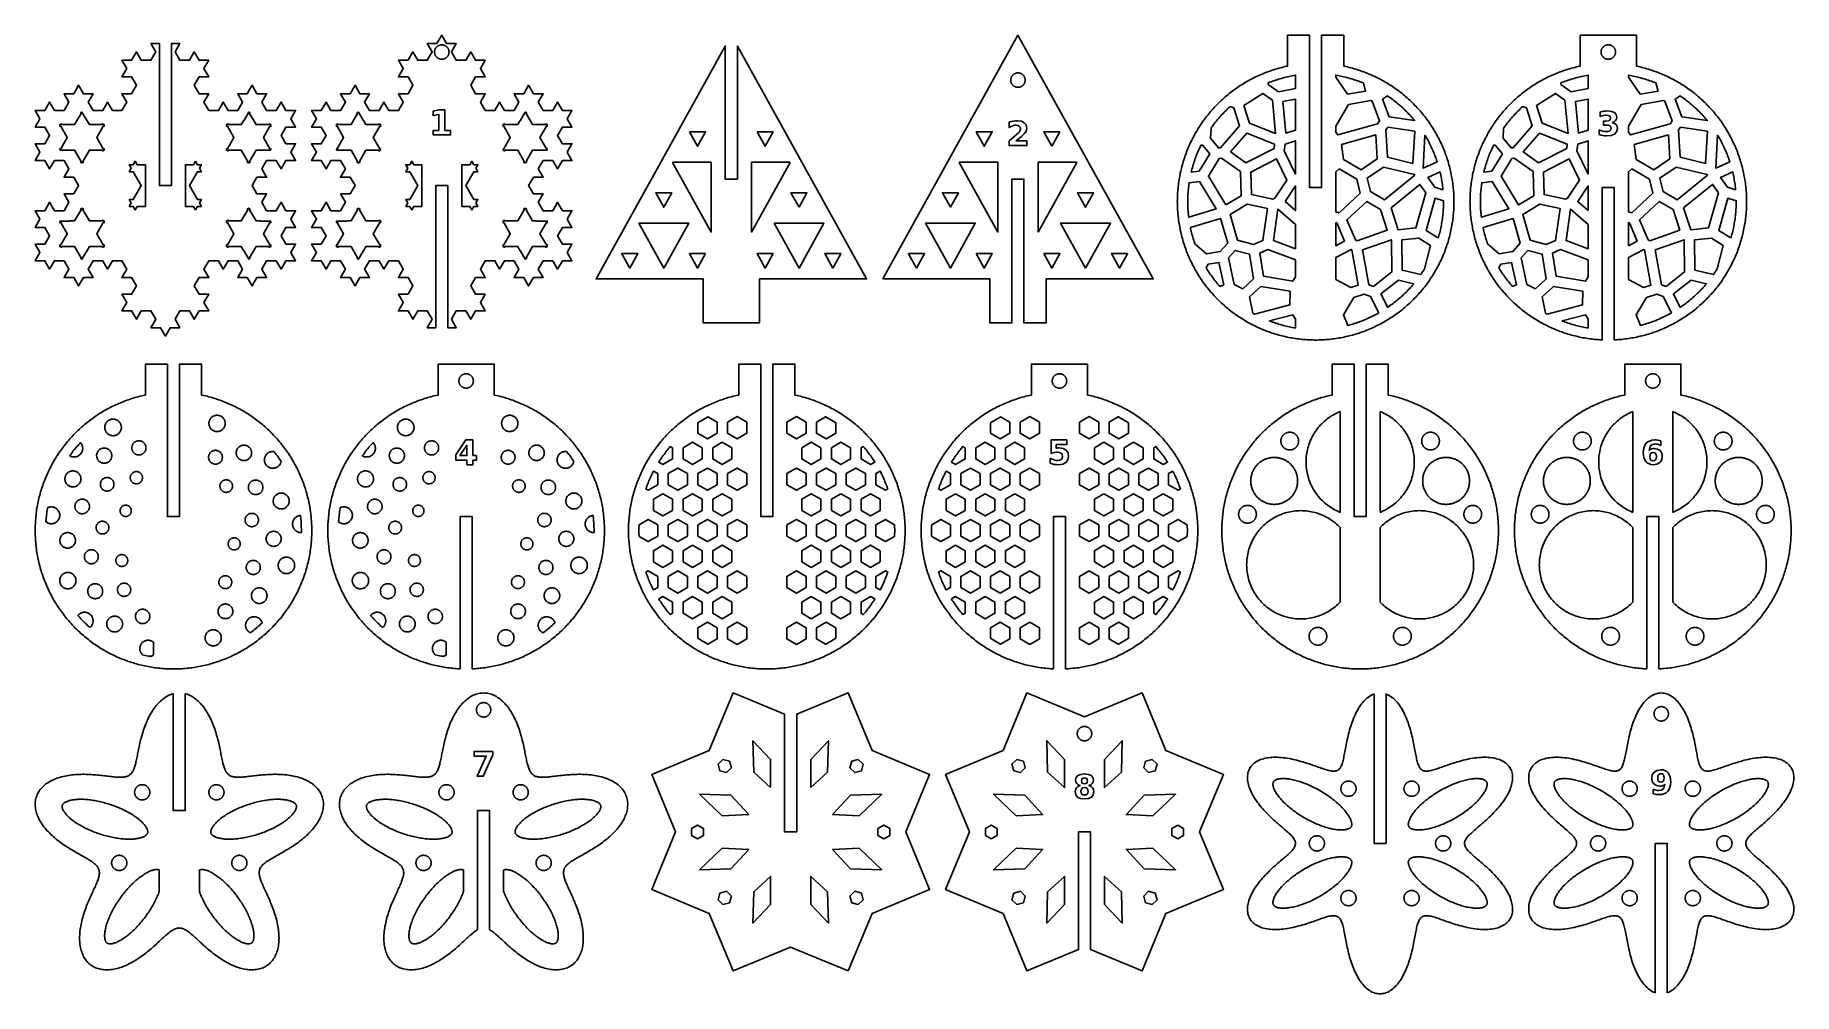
# Model space of a CAD drawing. Header units: millimetres. Extents: x 0 to 439, y -239 to 0.
import ezdxf

# ---------------------------------------------------------------- set-up
doc = ezdxf.new("R2010")
doc.units = ezdxf.units.MM
doc.layers.add('CUT', color=1, linetype='Continuous')
doc.layers.add('ENGRAVE', color=7, linetype='Continuous')

msp = doc.modelspace()

# ---------------------------------------------------------------- linework, layer by layer
at = {"layer": 'CUT'}
for points in [[(103.83, -4.17), (105.04, -6.25), (107.44, -6.25), (108.64, -4.17), (109.85, -6.25), (112.25, -6.25), (111.05, -8.33), (112.25, -10.42), (109.85, -10.42), (108.64, -12.5), (109.85, -14.58), (112.25, -14.58), (111.05, -16.67), (112.25, -18.75), (114.66, -18.75), (115.86, -16.67), (117.06, -18.75), (119.47, -18.75), (120.67, -16.67), (119.47, -14.58), (121.88, -14.58), (123.08, -12.5), (124.28, -14.58), (126.69, -14.58), (125.48, -16.67), (126.69, -18.75), (129.09, -18.75), (130.3, -16.67), (131.5, -18.75), (133.9, -18.75), (132.7, -20.83), (133.9, -22.92), (131.5, -22.92), (130.3, -25), (131.5, -27.08), (133.9, -27.08), (132.7, -29.17), (133.9, -31.25), (131.5, -31.25), (130.3, -33.33), (129.09, -31.25), (126.69, -31.25), (125.48, -33.33), (126.69, -35.42), (124.28, -35.42), (123.08, -37.5), (124.28, -39.58), (126.69, -39.58), (125.48, -41.67), (126.69, -43.75), (129.09, -43.75), (130.3, -41.67), (131.5, -43.75), (133.9, -43.75), (132.7, -45.83), (133.9, -47.92), (131.5, -47.92), (130.3, -50), (131.5, -52.08), (133.9, -52.08), (132.7, -54.17), (133.9, -56.25), (131.5, -56.25), (130.3, -58.33), (129.09, -56.25), (126.69, -56.25), (125.48, -58.33), (126.69, -60.42), (124.28, -60.42), (123.08, -62.5), (121.88, -60.42), (119.47, -60.42), (120.67, -58.33), (119.47, -56.25), (117.06, -56.25), (115.86, -58.33), (114.66, -56.25), (112.25, -56.25), (111.05, -58.33), (112.25, -60.42), (109.85, -60.42), (108.64, -62.5), (109.85, -64.58), (112.25, -64.58), (111.05, -66.67), (112.25, -68.75), (109.85, -68.75), (108.64, -70.83), (107.44, -68.75), (105.04, -68.75), (103.83, -70.83), (105.04, -72.92), (102.93, -72.92), (102.93, -37.5), (99.93, -37.5), (99.93, -72.92), (97.82, -72.92), (99.02, -70.83), (97.82, -68.75), (95.41, -68.75), (94.21, -70.83), (93.01, -68.75), (90.6, -68.75), (91.81, -66.67), (90.6, -64.58), (93.01, -64.58), (94.21, -62.5), (93.01, -60.42), (90.6, -60.42), (91.81, -58.33), (90.6, -56.25), (88.2, -56.25), (86.99, -58.33), (85.79, -56.25), (83.39, -56.25), (82.18, -58.33), (83.39, -60.42), (80.98, -60.42), (79.78, -62.5), (78.57, -60.42), (76.17, -60.42), (77.37, -58.33), (76.17, -56.25), (73.76, -56.25), (72.56, -58.33), (71.36, -56.25), (68.95, -56.25), (70.15, -54.17), (68.95, -52.08), (71.36, -52.08), (72.56, -50), (71.36, -47.92), (68.95, -47.92), (70.15, -45.83), (68.95, -43.75), (71.36, -43.75), (72.56, -41.67), (73.76, -43.75), (76.17, -43.75), (77.37, -41.67), (76.17, -39.58), (78.57, -39.58), (79.78, -37.5), (78.57, -35.42), (76.17, -35.42), (77.37, -33.33), (76.17, -31.25), (73.76, -31.25), (72.56, -33.33), (71.36, -31.25), (68.95, -31.25), (70.15, -29.17), (68.95, -27.08), (71.36, -27.08), (72.56, -25), (71.36, -22.92), (68.95, -22.92), (70.15, -20.83), (68.95, -18.75), (71.36, -18.75), (72.56, -16.67), (73.76, -18.75), (76.17, -18.75), (77.37, -16.67), (76.17, -14.58), (78.57, -14.58), (79.78, -12.5), (80.98, -14.58), (83.39, -14.58), (82.18, -16.67), (83.39, -18.75), (85.79, -18.75), (86.99, -16.67), (88.2, -18.75), (90.6, -18.75), (91.81, -16.67), (90.6, -14.58), (93.01, -14.58), (94.21, -12.5), (93.01, -10.42), (90.6, -10.42), (91.81, -8.33), (90.6, -6.25), (93.01, -6.25), (94.21, -4.17), (95.41, -6.25), (97.82, -6.25), (99.02, -4.17), (97.82, -2.08), (100.23, -2.08), (101.43, 0), (102.63, -2.08), (105.04, -2.08), (103.83, -4.17)], [(211.4, -60.75), (245.15, 0), (278.9, -60.75), (252.15, -60.75), (252.15, -71.75), (246.65, -71.75), (246.65, -35.88), (243.65, -35.88), (243.65, -71.75), (238.15, -71.75), (238.15, -60.75), (211.4, -60.75)], [(353.88, -42.77), (353.86, -43.19), (353.84, -43.62), (353.81, -44.04), (353.78, -44.46), (353.74, -44.88), (353.69, -45.3), (353.64, -45.72), (353.59, -46.14), (353.53, -46.56), (353.47, -46.98), (353.4, -47.4), (353.32, -47.81), (353.24, -48.23), (353.16, -48.65), (353.07, -49.06), (352.97, -49.47), (352.87, -49.88), (352.76, -50.29), (352.65, -50.7), (352.54, -51.11), (352.42, -51.51), (352.29, -51.92), (352.16, -52.32), (352.03, -52.72), (351.89, -53.12), (351.74, -53.52), (351.59, -53.92), (351.44, -54.31), (351.28, -54.7), (351.11, -55.09), (350.94, -55.48), (350.77, -55.87), (350.59, -56.25), (350.41, -56.63), (350.22, -57.01), (350.03, -57.39), (349.83, -57.76), (349.63, -58.14), (349.42, -58.5), (349.21, -58.87), (349, -59.24), (348.78, -59.6), (348.55, -59.96), (348.32, -60.31), (348.09, -60.67), (347.85, -61.02), (347.61, -61.37), (347.36, -61.71), (347.11, -62.05), (346.86, -62.39), (346.6, -62.73), (346.34, -63.06), (346.07, -63.39), (345.8, -63.71), (345.53, -64.03), (345.25, -64.35), (344.97, -64.67), (344.68, -64.98), (344.39, -65.29), (344.1, -65.59), (343.8, -65.9), (343.5, -66.19), (343.19, -66.49), (342.88, -66.78), (342.57, -67.06), (342.26, -67.35), (341.94, -67.62), (341.62, -67.9), (341.29, -68.17), (340.96, -68.44), (340.63, -68.7), (340.29, -68.96), (339.96, -69.21), (339.61, -69.46), (339.27, -69.71), (338.92, -69.95), (338.57, -70.19), (338.22, -70.42), (337.86, -70.65), (337.5, -70.87), (337.14, -71.09), (336.78, -71.31), (336.41, -71.52), (336.04, -71.72), (335.67, -71.93), (335.29, -72.12), (334.92, -72.32), (334.54, -72.5), (334.15, -72.69), (333.77, -72.87), (333.38, -73.04), (333, -73.21), (332.61, -73.37), (332.21, -73.53), (331.82, -73.69), (331.42, -73.84), (331.03, -73.98), (330.63, -74.12), (330.23, -74.26), (329.82, -74.39), (329.42, -74.51), (329.01, -74.63), (328.61, -74.75), (328.2, -74.86), (327.79, -74.97), (327.38, -75.07), (326.96, -75.16), (326.55, -75.25), (326.13, -75.34), (325.72, -75.42), (325.3, -75.49), (324.88, -75.56), (324.47, -75.63), (324.05, -75.69), (323.63, -75.74), (323.21, -75.79), (322.79, -75.83), (322.36, -75.87), (321.94, -75.91), (321.52, -75.94), (321.1, -75.96), (320.67, -75.98), (320.25, -75.99), (319.83, -76), (319.4, -76), (318.98, -76), (318.56, -75.99), (318.13, -75.98), (317.71, -75.96), (317.29, -75.94), (316.87, -75.91), (316.44, -75.87), (316.02, -75.83), (315.6, -75.79), (315.18, -75.74), (314.76, -75.69), (314.34, -75.63), (313.92, -75.56), (313.51, -75.49), (313.09, -75.42), (312.67, -75.34), (312.26, -75.25), (311.84, -75.16), (311.43, -75.07), (311.02, -74.97), (310.61, -74.86), (310.2, -74.75), (309.79, -74.63), (309.39, -74.51), (308.98, -74.39), (308.58, -74.26), (308.18, -74.12), (307.78, -73.98), (307.38, -73.84), (306.99, -73.69), (306.59, -73.53), (306.2, -73.37), (305.81, -73.21), (305.42, -73.04), (305.04, -72.87), (304.65, -72.69), (304.27, -72.5), (303.89, -72.32), (303.52, -72.12), (303.14, -71.93), (302.77, -71.72), (302.4, -71.52), (302.03, -71.31), (301.67, -71.09), (301.31, -70.87), (300.95, -70.65), (300.59, -70.42), (300.24, -70.19), (299.89, -69.95), (299.54, -69.71), (299.19, -69.46), (298.85, -69.21), (298.51, -68.96), (298.18, -68.7), (297.85, -68.44), (297.52, -68.17), (297.19, -67.9), (296.87, -67.62), (296.55, -67.35), (296.24, -67.06), (295.92, -66.78), (295.61, -66.49), (295.31, -66.19), (295.01, -65.9), (294.71, -65.59), (294.42, -65.29), (294.13, -64.98), (293.84, -64.67), (293.56, -64.35), (293.28, -64.03), (293.01, -63.71), (292.73, -63.39), (292.47, -63.06), (292.21, -62.73), (291.95, -62.39), (291.69, -62.05), (291.44, -61.71), (291.2, -61.37), (290.96, -61.02), (290.72, -60.67), (290.49, -60.31), (290.26, -59.96), (290.03, -59.6), (289.81, -59.24), (289.6, -58.87), (289.39, -58.5), (289.18, -58.14), (288.98, -57.76), (288.78, -57.39), (288.59, -57.01), (288.4, -56.63), (288.22, -56.25), (288.04, -55.87), (287.86, -55.48), (287.69, -55.09), (287.53, -54.7), (287.37, -54.31), (287.22, -53.92), (287.07, -53.52), (286.92, -53.12), (286.78, -52.72), (286.65, -52.32), (286.51, -51.92), (286.39, -51.51), (286.27, -51.11), (286.15, -50.7), (286.04, -50.29), (285.94, -49.88), (285.84, -49.47), (285.74, -49.06), (285.65, -48.65), (285.57, -48.23), (285.49, -47.81), (285.41, -47.4), (285.34, -46.98), (285.28, -46.56), (285.22, -46.14), (285.16, -45.72), (285.11, -45.3), (285.07, -44.88), (285.03, -44.46), (285, -44.04), (284.97, -43.62), (284.95, -43.19), (284.93, -42.77), (284.91, -42.35), (284.91, -41.92), (284.9, -41.5), (284.91, -41.08), (284.91, -40.65), (284.93, -40.23), (284.95, -39.81), (284.97, -39.38), (285, -38.96), (285.03, -38.54), (285.07, -38.12), (285.11, -37.7), (285.16, -37.28), (285.22, -36.86), (285.28, -36.44), (285.34, -36.02), (285.41, -35.6), (285.49, -35.19), (285.57, -34.77), (285.65, -34.35), (285.74, -33.94), (285.84, -33.53), (285.94, -33.12), (286.04, -32.71), (286.15, -32.3), (286.27, -31.89), (286.39, -31.49), (286.51, -31.08), (286.65, -30.68), (286.78, -30.28), (286.92, -29.88), (287.07, -29.48), (287.22, -29.08), (287.37, -28.69), (287.53, -28.3), (287.69, -27.91), (287.86, -27.52), (288.04, -27.13), (288.22, -26.75), (288.4, -26.37), (288.59, -25.99), (288.78, -25.61), (288.98, -25.24), (289.18, -24.86), (289.39, -24.5), (289.6, -24.13), (289.81, -23.76), (290.03, -23.4), (290.26, -23.04), (290.49, -22.69), (290.72, -22.33), (290.96, -21.98), (291.2, -21.63), (291.44, -21.29), (291.69, -20.95), (291.95, -20.61), (292.21, -20.27), (292.47, -19.94), (292.73, -19.61), (293.01, -19.29), (293.28, -18.97), (293.56, -18.65), (293.84, -18.33), (294.13, -18.02), (294.42, -17.71), (294.71, -17.41), (295.01, -17.1), (295.31, -16.81), (295.61, -16.51), (295.92, -16.22), (296.24, -15.94), (296.55, -15.65), (296.87, -15.38), (297.19, -15.1), (297.52, -14.83), (297.85, -14.56), (298.18, -14.3), (298.51, -14.04), (298.85, -13.79), (299.19, -13.54), (299.54, -13.29), (299.89, -13.05), (300.24, -12.81), (300.59, -12.58), (300.95, -12.35), (301.31, -12.13), (301.67, -11.91), (302.03, -11.69), (302.4, -11.48), (302.77, -11.28), (303.14, -11.07), (303.52, -10.88), (303.89, -10.68), (304.27, -10.5), (304.65, -10.31), (305.04, -10.13), (305.42, -9.96), (305.81, -9.79), (306.2, -9.63), (306.59, -9.47), (306.99, -9.31), (307.38, -9.16), (307.78, -9.02), (308.18, -8.88), (308.58, -8.74), (308.98, -8.61), (309.39, -8.49), (309.79, -8.37), (310.2, -8.25), (310.61, -8.14), (311.02, -8.03), (311.43, -7.93), (311.84, -7.84), (312.26, -7.75), (312.4, -7.72), (312.4, 0), (317.9, 0), (317.9, -38), (320.9, -38), (320.9, 0), (326.4, 0), (326.4, -7.72), (326.55, -7.75), (326.96, -7.84), (327.38, -7.93), (327.79, -8.03), (328.2, -8.14), (328.61, -8.25), (329.01, -8.37), (329.42, -8.49), (329.82, -8.61), (330.23, -8.74), (330.63, -8.88), (331.03, -9.02), (331.42, -9.16), (331.82, -9.31), (332.21, -9.47), (332.61, -9.63), (333, -9.79), (333.38, -9.96), (333.77, -10.13), (334.15, -10.31), (334.54, -10.5), (334.92, -10.68), (335.29, -10.88), (335.67, -11.07), (336.04, -11.28), (336.41, -11.48), (336.78, -11.69), (337.14, -11.91), (337.5, -12.13), (337.86, -12.35), (338.22, -12.58), (338.57, -12.81), (338.92, -13.05), (339.27, -13.29), (339.61, -13.54), (339.96, -13.79), (340.29, -14.04), (340.63, -14.3), (340.96, -14.56), (341.29, -14.83), (341.62, -15.1), (341.94, -15.38), (342.26, -15.65), (342.57, -15.94), (342.88, -16.22), (343.19, -16.51), (343.5, -16.81), (343.8, -17.1), (344.1, -17.41), (344.39, -17.71), (344.68, -18.02), (344.97, -18.33), (345.25, -18.65), (345.53, -18.97), (345.8, -19.29), (346.07, -19.61), (346.34, -19.94), (346.6, -20.27), (346.86, -20.61), (347.11, -20.95), (347.36, -21.29), (347.61, -21.63), (347.85, -21.98), (348.09, -22.33), (348.32, -22.69), (348.55, -23.04), (348.78, -23.4), (349, -23.76), (349.21, -24.13), (349.42, -24.5), (349.63, -24.86), (349.83, -25.24), (350.03, -25.61), (350.22, -25.99), (350.41, -26.37), (350.59, -26.75), (350.77, -27.13), (350.94, -27.52), (351.11, -27.91), (351.28, -28.3), (351.44, -28.69), (351.59, -29.08), (351.74, -29.48), (351.89, -29.88), (352.03, -30.28), (352.16, -30.68), (352.29, -31.08), (352.42, -31.49), (352.54, -31.89), (352.65, -32.3), (352.76, -32.71), (352.87, -33.12), (352.97, -33.53), (353.07, -33.94), (353.16, -34.35), (353.24, -34.77), (353.32, -35.19), (353.4, -35.6), (353.47, -36.02), (353.53, -36.44), (353.59, -36.86), (353.64, -37.28), (353.69, -37.7), (353.74, -38.12), (353.78, -38.54), (353.81, -38.96), (353.84, -39.38), (353.86, -39.81), (353.88, -40.23), (353.89, -40.65), (353.9, -41.08), (353.9, -41.5), (353.9, -41.92), (353.89, -42.35), (353.88, -42.77)], [(426.86, -43.19), (426.84, -43.62), (426.81, -44.04), (426.78, -44.46), (426.74, -44.88), (426.69, -45.3), (426.64, -45.72), (426.59, -46.14), (426.53, -46.56), (426.47, -46.98), (426.4, -47.4), (426.32, -47.81), (426.24, -48.23), (426.16, -48.65), (426.07, -49.06), (425.97, -49.47), (425.87, -49.88), (425.76, -50.29), (425.65, -50.7), (425.54, -51.11), (425.42, -51.51), (425.29, -51.92), (425.16, -52.32), (425.03, -52.72), (424.89, -53.12), (424.74, -53.52), (424.59, -53.92), (424.44, -54.31), (424.28, -54.7), (424.11, -55.09), (423.94, -55.48), (423.77, -55.87), (423.59, -56.25), (423.41, -56.63), (423.22, -57.01), (423.03, -57.39), (422.83, -57.76), (422.63, -58.14), (422.42, -58.5), (422.21, -58.87), (422, -59.24), (421.78, -59.6), (421.55, -59.96), (421.32, -60.31), (421.09, -60.67), (420.85, -61.02), (420.61, -61.37), (420.36, -61.71), (420.11, -62.05), (419.86, -62.39), (419.6, -62.73), (419.34, -63.06), (419.07, -63.39), (418.8, -63.71), (418.53, -64.03), (418.25, -64.35), (417.97, -64.67), (417.68, -64.98), (417.39, -65.29), (417.1, -65.59), (416.8, -65.9), (416.5, -66.19), (416.19, -66.49), (415.88, -66.78), (415.57, -67.06), (415.26, -67.35), (414.94, -67.62), (414.62, -67.9), (414.29, -68.17), (413.96, -68.44), (413.63, -68.7), (413.29, -68.96), (412.96, -69.21), (412.61, -69.46), (412.27, -69.71), (411.92, -69.95), (411.57, -70.19), (411.22, -70.42), (410.86, -70.65), (410.5, -70.87), (410.14, -71.09), (409.78, -71.31), (409.41, -71.52), (409.04, -71.72), (408.67, -71.93), (408.29, -72.12), (407.92, -72.32), (407.54, -72.5), (407.15, -72.69), (406.77, -72.87), (406.38, -73.04), (406, -73.21), (405.61, -73.37), (405.21, -73.53), (404.82, -73.69), (404.42, -73.84), (404.03, -73.98), (403.63, -74.12), (403.23, -74.26), (402.82, -74.39), (402.42, -74.51), (402.01, -74.63), (401.61, -74.75), (401.2, -74.86), (400.79, -74.97), (400.38, -75.07), (399.96, -75.16), (399.55, -75.25), (399.13, -75.34), (398.72, -75.42), (398.3, -75.49), (397.88, -75.56), (397.47, -75.63), (397.05, -75.69), (396.63, -75.74), (396.21, -75.79), (395.79, -75.83), (395.36, -75.87), (394.94, -75.91), (394.52, -75.94), (394.1, -75.96), (393.9, -75.97), (393.9, -38), (390.9, -38), (390.9, -75.97), (390.71, -75.96), (390.29, -75.94), (389.87, -75.91), (389.44, -75.87), (389.02, -75.83), (388.6, -75.79), (388.18, -75.74), (387.76, -75.69), (387.34, -75.63), (386.92, -75.56), (386.51, -75.49), (386.09, -75.42), (385.67, -75.34), (385.26, -75.25), (384.84, -75.16), (384.43, -75.07), (384.02, -74.97), (383.61, -74.86), (383.2, -74.75), (382.79, -74.63), (382.39, -74.51), (381.98, -74.39), (381.58, -74.26), (381.18, -74.12), (380.78, -73.98), (380.38, -73.84), (379.99, -73.69), (379.59, -73.53), (379.2, -73.37), (378.81, -73.21), (378.42, -73.04), (378.04, -72.87), (377.65, -72.69), (377.27, -72.5), (376.89, -72.32), (376.52, -72.12), (376.14, -71.93), (375.77, -71.72), (375.4, -71.52), (375.03, -71.31), (374.67, -71.09), (374.31, -70.87), (373.95, -70.65), (373.59, -70.42), (373.24, -70.19), (372.89, -69.95), (372.54, -69.71), (372.19, -69.46), (371.85, -69.21), (371.51, -68.96), (371.18, -68.7), (370.85, -68.44), (370.52, -68.17), (370.19, -67.9), (369.87, -67.62), (369.55, -67.35), (369.24, -67.06), (368.92, -66.78), (368.61, -66.49), (368.31, -66.19), (368.01, -65.9), (367.71, -65.59), (367.42, -65.29), (367.13, -64.98), (366.84, -64.67), (366.56, -64.35), (366.28, -64.03), (366.01, -63.71), (365.73, -63.39), (365.47, -63.06), (365.21, -62.73), (364.95, -62.39), (364.69, -62.05), (364.44, -61.71), (364.2, -61.37), (363.96, -61.02), (363.72, -60.67), (363.49, -60.31), (363.26, -59.96), (363.03, -59.6), (362.81, -59.24), (362.6, -58.87), (362.39, -58.5), (362.18, -58.14), (361.98, -57.76), (361.78, -57.39), (361.59, -57.01), (361.4, -56.63), (361.22, -56.25), (361.04, -55.87), (360.86, -55.48), (360.69, -55.09), (360.53, -54.7), (360.37, -54.31), (360.22, -53.92), (360.07, -53.52), (359.92, -53.12), (359.78, -52.72), (359.65, -52.32), (359.51, -51.92), (359.39, -51.51), (359.27, -51.11), (359.15, -50.7), (359.04, -50.29), (358.94, -49.88), (358.84, -49.47), (358.74, -49.06), (358.65, -48.65), (358.57, -48.23), (358.49, -47.81), (358.41, -47.4), (358.34, -46.98), (358.28, -46.56), (358.22, -46.14), (358.16, -45.72), (358.11, -45.3), (358.07, -44.88), (358.03, -44.46), (358, -44.04), (357.97, -43.62), (357.95, -43.19), (357.93, -42.77), (357.91, -42.35), (357.91, -41.92), (357.9, -41.5), (357.91, -41.08), (357.91, -40.65), (357.93, -40.23), (357.95, -39.81), (357.97, -39.38), (358, -38.96), (358.03, -38.54), (358.07, -38.12), (358.11, -37.7), (358.16, -37.28), (358.22, -36.86), (358.28, -36.44), (358.34, -36.02), (358.41, -35.6), (358.49, -35.19), (358.57, -34.77), (358.65, -34.35), (358.74, -33.94), (358.84, -33.53), (358.94, -33.12), (359.04, -32.71), (359.15, -32.3), (359.27, -31.89), (359.39, -31.49), (359.51, -31.08), (359.65, -30.68), (359.78, -30.28), (359.92, -29.88), (360.07, -29.48), (360.22, -29.08), (360.37, -28.69), (360.53, -28.3), (360.69, -27.91), (360.86, -27.52), (361.04, -27.13), (361.22, -26.75), (361.4, -26.37), (361.59, -25.99), (361.78, -25.61), (361.98, -25.24), (362.18, -24.86), (362.39, -24.5), (362.6, -24.13), (362.81, -23.76), (363.03, -23.4), (363.26, -23.04), (363.49, -22.69), (363.72, -22.33), (363.96, -21.98), (364.2, -21.63), (364.44, -21.29), (364.69, -20.95), (364.95, -20.61), (365.21, -20.27), (365.47, -19.94), (365.73, -19.61), (366.01, -19.29), (366.28, -18.97), (366.56, -18.65), (366.84, -18.33), (367.13, -18.02), (367.42, -17.71), (367.71, -17.41), (368.01, -17.1), (368.31, -16.81), (368.61, -16.51), (368.92, -16.22), (369.24, -15.94), (369.55, -15.65), (369.87, -15.38), (370.19, -15.1), (370.52, -14.83), (370.85, -14.56), (371.18, -14.3), (371.51, -14.04), (371.85, -13.79), (372.19, -13.54), (372.54, -13.29), (372.89, -13.05), (373.24, -12.81), (373.59, -12.58), (373.95, -12.35), (374.31, -12.13), (374.67, -11.91), (375.03, -11.69), (375.4, -11.48), (375.77, -11.28), (376.14, -11.07), (376.52, -10.88), (376.89, -10.68), (377.27, -10.5), (377.65, -10.31), (378.04, -10.13), (378.42, -9.96), (378.81, -9.79), (379.2, -9.63), (379.59, -9.47), (379.99, -9.31), (380.38, -9.16), (380.78, -9.02), (381.18, -8.88), (381.58, -8.74), (381.98, -8.61), (382.39, -8.49), (382.79, -8.37), (383.2, -8.25), (383.61, -8.14), (384.02, -8.03), (384.43, -7.93), (384.84, -7.84), (385.26, -7.75), (385.4, -7.72), (385.4, 0), (399.4, 0), (399.4, -7.72), (399.55, -7.75), (399.96, -7.84), (400.38, -7.93), (400.79, -8.03), (401.2, -8.14), (401.61, -8.25), (402.01, -8.37), (402.42, -8.49), (402.82, -8.61), (403.23, -8.74), (403.63, -8.88), (404.03, -9.02), (404.42, -9.16), (404.82, -9.31), (405.21, -9.47), (405.61, -9.63), (406, -9.79), (406.38, -9.96), (406.77, -10.13), (407.15, -10.31), (407.54, -10.5), (407.92, -10.68), (408.29, -10.88), (408.67, -11.07), (409.04, -11.28), (409.41, -11.48), (409.78, -11.69), (410.14, -11.91), (410.5, -12.13), (410.86, -12.35), (411.22, -12.58), (411.57, -12.81), (411.92, -13.05), (412.27, -13.29), (412.61, -13.54), (412.96, -13.79), (413.29, -14.04), (413.63, -14.3), (413.96, -14.56), (414.29, -14.83), (414.62, -15.1), (414.94, -15.38), (415.26, -15.65), (415.57, -15.94), (415.88, -16.22), (416.19, -16.51), (416.5, -16.81), (416.8, -17.1), (417.1, -17.41), (417.39, -17.71), (417.68, -18.02), (417.97, -18.33), (418.25, -18.65), (418.53, -18.97), (418.8, -19.29), (419.07, -19.61), (419.34, -19.94), (419.6, -20.27), (419.86, -20.61), (420.11, -20.95), (420.36, -21.29), (420.61, -21.63), (420.85, -21.98), (421.09, -22.33), (421.32, -22.69), (421.55, -23.04), (421.78, -23.4), (422, -23.76), (422.21, -24.13), (422.42, -24.5), (422.63, -24.86), (422.83, -25.24), (423.03, -25.61), (423.22, -25.99), (423.41, -26.37), (423.59, -26.75), (423.77, -27.13), (423.94, -27.52), (424.11, -27.91), (424.28, -28.3), (424.44, -28.69), (424.59, -29.08), (424.74, -29.48), (424.89, -29.88), (425.03, -30.28), (425.16, -30.68), (425.29, -31.08), (425.42, -31.49), (425.54, -31.89), (425.65, -32.3), (425.76, -32.71), (425.87, -33.12), (425.97, -33.53), (426.07, -33.94), (426.16, -34.35), (426.24, -34.77), (426.32, -35.19), (426.4, -35.6), (426.47, -36.02), (426.53, -36.44), (426.59, -36.86), (426.64, -37.28), (426.69, -37.7), (426.74, -38.12), (426.78, -38.54), (426.81, -38.96), (426.84, -39.38), (426.86, -39.81), (426.88, -40.23), (426.89, -40.65), (426.9, -41.08), (426.9, -41.5), (426.9, -41.92), (426.89, -42.35), (426.88, -42.77), (426.86, -43.19)], [(36.08, -2.08), (34.88, -4.17), (36.08, -6.25), (38.49, -6.25), (39.69, -4.17), (40.9, -6.25), (43.3, -6.25), (42.1, -8.33), (43.3, -10.42), (40.9, -10.42), (39.69, -12.5), (40.9, -14.58), (43.3, -14.58), (42.1, -16.67), (43.3, -18.75), (45.71, -18.75), (46.91, -16.67), (48.11, -18.75), (50.52, -18.75), (51.72, -16.67), (50.52, -14.58), (52.92, -14.58), (54.13, -12.5), (55.33, -14.58), (57.74, -14.58), (56.53, -16.67), (57.74, -18.75), (60.14, -18.75), (61.34, -16.67), (62.55, -18.75), (64.95, -18.75), (63.75, -20.83), (64.95, -22.92), (62.55, -22.92), (61.34, -25), (62.55, -27.08), (64.95, -27.08), (63.75, -29.17), (64.95, -31.25), (62.55, -31.25), (61.34, -33.33), (60.14, -31.25), (57.74, -31.25), (56.53, -33.33), (57.74, -35.42), (55.33, -35.42), (54.13, -37.5), (55.33, -39.58), (57.74, -39.58), (56.53, -41.67), (57.74, -43.75), (60.14, -43.75), (61.34, -41.67), (62.55, -43.75), (64.95, -43.75), (63.75, -45.83), (64.95, -47.92), (62.55, -47.92), (61.34, -50), (62.55, -52.08), (64.95, -52.08), (63.75, -54.17), (64.95, -56.25), (62.55, -56.25), (61.34, -58.33), (60.14, -56.25), (57.74, -56.25), (56.53, -58.33), (57.74, -60.42), (55.33, -60.42), (54.13, -62.5), (52.92, -60.42), (50.52, -60.42), (51.72, -58.33), (50.52, -56.25), (48.11, -56.25), (46.91, -58.33), (45.71, -56.25), (43.3, -56.25), (42.1, -58.33), (43.3, -60.42), (40.9, -60.42), (39.69, -62.5), (40.9, -64.58), (43.3, -64.58), (42.1, -66.67), (43.3, -68.75), (40.9, -68.75), (39.69, -70.83), (38.49, -68.75), (36.08, -68.75), (34.88, -70.83), (36.08, -72.92), (33.68, -72.92), (32.48, -75), (31.27, -72.92), (28.87, -72.92), (30.07, -70.83), (28.87, -68.75), (26.46, -68.75), (25.26, -70.83), (24.06, -68.75), (21.65, -68.75), (22.85, -66.67), (21.65, -64.58), (24.06, -64.58), (25.26, -62.5), (24.06, -60.42), (21.65, -60.42), (22.85, -58.33), (21.65, -56.25), (19.25, -56.25), (18.04, -58.33), (16.84, -56.25), (14.43, -56.25), (13.23, -58.33), (14.43, -60.42), (12.03, -60.42), (10.83, -62.5), (9.62, -60.42), (7.22, -60.42), (8.42, -58.33), (7.22, -56.25), (4.81, -56.25), (3.61, -58.33), (2.41, -56.25), (0, -56.25), (1.2, -54.17), (0, -52.08), (2.41, -52.08), (3.61, -50), (2.41, -47.92), (0, -47.92), (1.2, -45.83), (0, -43.75), (2.41, -43.75), (3.61, -41.67), (4.81, -43.75), (7.22, -43.75), (8.42, -41.67), (7.22, -39.58), (9.62, -39.58), (10.83, -37.5), (9.62, -35.42), (7.22, -35.42), (8.42, -33.33), (7.22, -31.25), (4.81, -31.25), (3.61, -33.33), (2.41, -31.25), (0, -31.25), (1.2, -29.17), (0, -27.08), (2.41, -27.08), (3.61, -25), (2.41, -22.92), (0, -22.92), (1.2, -20.83), (0, -18.75), (2.41, -18.75), (3.61, -16.67), (4.81, -18.75), (7.22, -18.75), (8.42, -16.67), (7.22, -14.58), (9.62, -14.58), (10.83, -12.5), (12.03, -14.58), (14.43, -14.58), (13.23, -16.67), (14.43, -18.75), (16.84, -18.75), (18.04, -16.67), (19.25, -18.75), (21.65, -18.75), (22.85, -16.67), (21.65, -14.58), (24.06, -14.58), (25.26, -12.5), (24.06, -10.42), (21.65, -10.42), (22.85, -8.33), (21.65, -6.25), (24.06, -6.25), (25.26, -4.17), (26.46, -6.25), (28.87, -6.25), (30.07, -4.17), (28.87, -2.08), (30.98, -2.08), (30.98, -37.5), (33.98, -37.5), (33.98, -2.08), (36.08, -2.08)], [(103.23, -4.11), (103.22, -4.02), (103.21, -3.94), (103.19, -3.85), (103.17, -3.76), (103.15, -3.68), (103.12, -3.59), (103.09, -3.51), (103.06, -3.43), (103.02, -3.35), (102.97, -3.27), (102.92, -3.2), (102.87, -3.13), (102.82, -3.06), (102.76, -2.99), (102.7, -2.93), (102.64, -2.87), (102.57, -2.81), (102.5, -2.75), (102.43, -2.7), (102.35, -2.66), (102.28, -2.61), (102.2, -2.57), (102.12, -2.54), (102.03, -2.51), (101.95, -2.48), (101.87, -2.45), (101.78, -2.43), (101.69, -2.42), (101.6, -2.41), (101.52, -2.4), (101.43, -2.4), (101.34, -2.4), (101.25, -2.41), (101.16, -2.42), (101.08, -2.43), (100.99, -2.45), (100.91, -2.48), (100.82, -2.51), (100.74, -2.54), (100.66, -2.57), (100.58, -2.61), (100.5, -2.66), (100.43, -2.7), (100.36, -2.75), (100.29, -2.81), (100.22, -2.87), (100.16, -2.93), (100.09, -2.99), (100.04, -3.06), (99.98, -3.13), (99.93, -3.2), (99.88, -3.27), (99.84, -3.35), (99.8, -3.43), (99.76, -3.51), (99.73, -3.59), (99.71, -3.68), (99.68, -3.76), (99.66, -3.85), (99.65, -3.94), (99.64, -4.02), (99.63, -4.11), (99.63, -4.2), (99.63, -4.29), (99.64, -4.38), (99.65, -4.46), (99.66, -4.55), (99.68, -4.64), (99.71, -4.72), (99.73, -4.81), (99.76, -4.89), (99.8, -4.97), (99.84, -5.05), (99.88, -5.13), (99.93, -5.2), (99.98, -5.27), (100.04, -5.34), (100.09, -5.41), (100.16, -5.47), (100.22, -5.53), (100.29, -5.59), (100.36, -5.65), (100.43, -5.7), (100.5, -5.74), (100.58, -5.79), (100.66, -5.83), (100.74, -5.86), (100.82, -5.89), (100.91, -5.92), (100.99, -5.95), (101.08, -5.97), (101.16, -5.98), (101.25, -5.99), (101.34, -6), (101.43, -6), (101.52, -6), (101.6, -5.99), (101.69, -5.98), (101.78, -5.97), (101.87, -5.95), (101.95, -5.92), (102.03, -5.89), (102.12, -5.86), (102.2, -5.83), (102.28, -5.79), (102.35, -5.74), (102.43, -5.7), (102.5, -5.65), (102.57, -5.59), (102.64, -5.53), (102.7, -5.47), (102.76, -5.41), (102.82, -5.34), (102.87, -5.27), (102.92, -5.2), (102.97, -5.13), (103.02, -5.05), (103.06, -4.97), (103.09, -4.89), (103.12, -4.81), (103.15, -4.72), (103.17, -4.64), (103.19, -4.55), (103.21, -4.46), (103.22, -4.38), (103.23, -4.29), (103.23, -4.2), (103.23, -4.11)], [(166.65, -60.75), (139.9, -60.75), (172.15, -2.7), (172.15, -35.88), (175.15, -35.88), (175.15, -2.7), (207.4, -60.75), (180.65, -60.75), (180.65, -71.75), (166.65, -71.75), (166.65, -60.75)], [(394.2, -4.11), (394.2, -4.02), (394.18, -3.94), (394.17, -3.85), (394.15, -3.76), (394.13, -3.68), (394.1, -3.59), (394.07, -3.51), (394.03, -3.43), (393.99, -3.35), (393.95, -3.27), (393.9, -3.2), (393.85, -3.13), (393.8, -3.06), (393.74, -2.99), (393.68, -2.93), (393.61, -2.87), (393.55, -2.81), (393.48, -2.75), (393.4, -2.7), (393.33, -2.66), (393.25, -2.61), (393.17, -2.57), (393.09, -2.54), (393.01, -2.51), (392.93, -2.48), (392.84, -2.45), (392.75, -2.43), (392.67, -2.42), (392.58, -2.41), (392.49, -2.4), (392.4, -2.4), (392.32, -2.4), (392.23, -2.41), (392.14, -2.42), (392.05, -2.43), (391.97, -2.45), (391.88, -2.48), (391.8, -2.51), (391.71, -2.54), (391.63, -2.57), (391.56, -2.61), (391.48, -2.66), (391.4, -2.7), (391.33, -2.75), (391.26, -2.81), (391.2, -2.87), (391.13, -2.93), (391.07, -2.99), (391.01, -3.06), (390.96, -3.13), (390.91, -3.2), (390.86, -3.27), (390.82, -3.35), (390.78, -3.43), (390.74, -3.51), (390.71, -3.59), (390.68, -3.68), (390.66, -3.76), (390.64, -3.85), (390.62, -3.94), (390.61, -4.02), (390.61, -4.11), (390.6, -4.2), (390.61, -4.29), (390.61, -4.38), (390.62, -4.46), (390.64, -4.55), (390.66, -4.64), (390.68, -4.72), (390.71, -4.81), (390.74, -4.89), (390.78, -4.97), (390.82, -5.05), (390.86, -5.13), (390.91, -5.2), (390.96, -5.27), (391.01, -5.34), (391.07, -5.41), (391.13, -5.47), (391.2, -5.53), (391.26, -5.59), (391.33, -5.65), (391.4, -5.7), (391.48, -5.74), (391.56, -5.79), (391.63, -5.83), (391.71, -5.86), (391.8, -5.89), (391.88, -5.92), (391.97, -5.95), (392.05, -5.97), (392.14, -5.98), (392.23, -5.99), (392.32, -6), (392.4, -6), (392.49, -6), (392.58, -5.99), (392.67, -5.98), (392.75, -5.97), (392.84, -5.95), (392.93, -5.92), (393.01, -5.89), (393.09, -5.86), (393.17, -5.83), (393.25, -5.79), (393.33, -5.74), (393.4, -5.7), (393.48, -5.65), (393.55, -5.59), (393.61, -5.53), (393.68, -5.47), (393.74, -5.41), (393.8, -5.34), (393.85, -5.27), (393.9, -5.2), (393.95, -5.13), (393.99, -5.05), (394.03, -4.97), (394.07, -4.89), (394.1, -4.81), (394.13, -4.72), (394.15, -4.64), (394.17, -4.55), (394.18, -4.46), (394.2, -4.38), (394.2, -4.29), (394.2, -4.2), (394.2, -4.11)], [(246.95, -11.11), (246.95, -11.02), (246.93, -10.94), (246.92, -10.85), (246.9, -10.76), (246.88, -10.68), (246.85, -10.59), (246.82, -10.51), (246.78, -10.43), (246.74, -10.35), (246.7, -10.27), (246.65, -10.2), (246.6, -10.13), (246.55, -10.06), (246.49, -9.99), (246.43, -9.93), (246.36, -9.87), (246.3, -9.81), (246.23, -9.75), (246.15, -9.7), (246.08, -9.66), (246, -9.61), (245.92, -9.57), (245.84, -9.54), (245.76, -9.51), (245.68, -9.48), (245.59, -9.45), (245.5, -9.43), (245.42, -9.42), (245.33, -9.41), (245.24, -9.4), (245.15, -9.4), (245.07, -9.4), (244.98, -9.41), (244.89, -9.42), (244.8, -9.43), (244.72, -9.45), (244.63, -9.48), (244.55, -9.51), (244.46, -9.54), (244.38, -9.57), (244.31, -9.61), (244.23, -9.66), (244.15, -9.7), (244.08, -9.75), (244.01, -9.81), (243.95, -9.87), (243.88, -9.93), (243.82, -9.99), (243.76, -10.06), (243.71, -10.13), (243.66, -10.2), (243.61, -10.27), (243.57, -10.35), (243.53, -10.43), (243.49, -10.51), (243.46, -10.59), (243.43, -10.68), (243.41, -10.76), (243.39, -10.85), (243.37, -10.94), (243.36, -11.02), (243.36, -11.11), (243.35, -11.2), (243.36, -11.29), (243.36, -11.38), (243.37, -11.46), (243.39, -11.55), (243.41, -11.64), (243.43, -11.72), (243.46, -11.81), (243.49, -11.89), (243.53, -11.97), (243.57, -12.05), (243.61, -12.13), (243.66, -12.2), (243.71, -12.27), (243.76, -12.34), (243.82, -12.41), (243.88, -12.47), (243.95, -12.53), (244.01, -12.59), (244.08, -12.65), (244.15, -12.7), (244.23, -12.74), (244.31, -12.79), (244.38, -12.83), (244.46, -12.86), (244.55, -12.89), (244.63, -12.92), (244.72, -12.95), (244.8, -12.97), (244.89, -12.98), (244.98, -12.99), (245.07, -13), (245.15, -13), (245.24, -13), (245.33, -12.99), (245.42, -12.98), (245.5, -12.97), (245.59, -12.95), (245.68, -12.92), (245.76, -12.89), (245.84, -12.86), (245.92, -12.83), (246, -12.79), (246.08, -12.74), (246.15, -12.7), (246.23, -12.65), (246.3, -12.59), (246.36, -12.53), (246.43, -12.47), (246.49, -12.41), (246.55, -12.34), (246.6, -12.27), (246.65, -12.2), (246.7, -12.13), (246.74, -12.05), (246.78, -11.97), (246.82, -11.89), (246.85, -11.81), (246.88, -11.72), (246.9, -11.64), (246.92, -11.55), (246.93, -11.46), (246.95, -11.38), (246.95, -11.29), (246.95, -11.2), (246.95, -11.11)], [(307.92, -11.74), (307.58, -11.87), (307.57, -12.29), (310.14, -14.11), (314.4, -13.29), (314.4, -9.96), (312.8, -10.29), (312.41, -10.38), (312.03, -10.46), (311.65, -10.56), (311.27, -10.65), (310.9, -10.76), (310.52, -10.86), (310.14, -10.97), (309.77, -11.09), (309.4, -11.21), (309.03, -11.34), (308.66, -11.46), (308.29, -11.6), (307.92, -11.74)], [(326.39, -10.38), (326.01, -10.29), (324.4, -9.96), (324.4, -10.49), (327.38, -14.69), (331.8, -13.93), (331.3, -11.9), (331.25, -11.88), (330.88, -11.74), (330.52, -11.6), (330.15, -11.46), (329.78, -11.34), (329.41, -11.21), (329.04, -11.09), (328.66, -10.97), (328.29, -10.86), (327.91, -10.76), (327.53, -10.65), (327.15, -10.56), (326.77, -10.46), (326.39, -10.38)], [(380.58, -11.87), (380.57, -12.29), (383.14, -14.11), (387.4, -13.29), (387.4, -9.96), (385.8, -10.29), (385.41, -10.38), (385.03, -10.46), (384.65, -10.56), (384.27, -10.65), (383.9, -10.76), (383.52, -10.86), (383.14, -10.97), (382.77, -11.09), (382.4, -11.21), (382.03, -11.34), (381.66, -11.46), (381.29, -11.6), (380.92, -11.74), (380.58, -11.87)], [(399.01, -10.29), (397.4, -9.96), (397.4, -10.49), (400.38, -14.69), (404.8, -13.93), (404.3, -11.9), (404.25, -11.88), (403.88, -11.74), (403.52, -11.6), (403.15, -11.46), (402.78, -11.34), (402.41, -11.21), (402.04, -11.09), (401.66, -10.97), (401.29, -10.86), (400.91, -10.76), (400.53, -10.65), (400.15, -10.56), (399.77, -10.46), (399.39, -10.38), (399.01, -10.29)], [(301.53, -17.57), (302.89, -21.91), (309.37, -24.5), (308.6, -16.21), (306.22, -14.52), (301.53, -17.57)], [(314.4, -15.94), (311.24, -16.55), (311.97, -24.4), (314.4, -23.66), (314.4, -15.94)], [(334.83, -22.06), (335.36, -21.33), (333.47, -16.45), (333.21, -16.32), (327.61, -17.29), (324.4, -22.72), (324.4, -24.16), (324.93, -24.85), (334.83, -22.06)], [(338.09, -15.65), (337.77, -15.42), (337.45, -15.2), (337.32, -15.1), (336.08, -15.98), (337.76, -20.34), (344.09, -21.29), (344.06, -21.26), (343.81, -20.96), (343.56, -20.66), (343.3, -20.37), (343.04, -20.08), (342.78, -19.79), (342.51, -19.5), (342.24, -19.22), (341.96, -18.94), (341.68, -18.67), (341.4, -18.4), (341.11, -18.13), (340.83, -17.86), (340.53, -17.6), (340.24, -17.35), (339.94, -17.09), (339.64, -16.84), (339.34, -16.59), (339.03, -16.35), (338.72, -16.11), (338.41, -15.88), (338.09, -15.65)], [(375.89, -21.91), (382.37, -24.5), (381.6, -16.21), (379.22, -14.52), (374.53, -17.57), (375.89, -21.91)], [(384.24, -16.55), (384.97, -24.4), (387.4, -23.66), (387.4, -15.94), (384.24, -16.55)], [(408.36, -21.33), (406.47, -16.45), (406.21, -16.32), (400.61, -17.29), (397.4, -22.72), (397.4, -24.16), (397.93, -24.85), (407.83, -22.06), (408.36, -21.33)], [(410.77, -15.42), (410.45, -15.2), (410.32, -15.1), (409.08, -15.98), (410.76, -20.34), (417.09, -21.29), (417.06, -21.26), (416.81, -20.96), (416.56, -20.66), (416.3, -20.37), (416.04, -20.08), (415.78, -19.79), (415.51, -19.5), (415.24, -19.22), (414.96, -18.94), (414.68, -18.67), (414.4, -18.4), (414.11, -18.13), (413.83, -17.86), (413.53, -17.6), (413.24, -17.35), (412.94, -17.09), (412.64, -16.84), (412.34, -16.59), (412.03, -16.35), (411.72, -16.11), (411.41, -15.88), (411.09, -15.65), (410.77, -15.42)], [(6.38, -28.3), (6.15, -28.3), (6.26, -28.5), (6.18, -28.65), (8.72, -28.65), (8.75, -28.7), (9.84, -28.7), (11.46, -31.5), (11.34, -31.7), (11.58, -31.7), (11.69, -31.9), (11.81, -31.7), (12.04, -31.7), (11.92, -31.5), (13.54, -28.7), (16.77, -28.7), (16.89, -28.9), (17, -28.7), (17.23, -28.7), (17.12, -28.5), (17.23, -28.3), (17, -28.3), (15.39, -25.5), (17, -22.7), (17.23, -22.7), (17.12, -22.5), (17.23, -22.3), (17, -22.3), (16.89, -22.1), (16.77, -22.3), (13.54, -22.3), (12.99, -21.35), (12.93, -21.35), (11.66, -19.15), (11.58, -19.3), (11.34, -19.3), (11.46, -19.5), (9.84, -22.3), (6.61, -22.3), (6.5, -22.1), (6.38, -22.3), (6.15, -22.3), (6.26, -22.5), (6.15, -22.7), (6.38, -22.7), (8, -25.5), (6.38, -28.3)], [(47.95, -28.3), (47.72, -28.3), (47.83, -28.5), (47.72, -28.7), (47.95, -28.7), (48.06, -28.9), (48.18, -28.7), (51.41, -28.7), (53.03, -31.5), (52.91, -31.7), (53.15, -31.7), (53.26, -31.9), (53.38, -31.7), (53.61, -31.7), (53.49, -31.5), (55.11, -28.7), (56.21, -28.7), (56.23, -28.65), (58.77, -28.65), (58.69, -28.5), (58.8, -28.3), (58.57, -28.3), (56.96, -25.5), (58.57, -22.7), (58.8, -22.7), (58.69, -22.5), (58.8, -22.3), (58.57, -22.3), (58.46, -22.1), (58.34, -22.3), (55.11, -22.3), (53.49, -19.5), (53.61, -19.3), (53.38, -19.3), (53.29, -19.15), (52.02, -21.35), (51.96, -21.35), (51.41, -22.3), (48.18, -22.3), (48.06, -22.1), (47.95, -22.3), (47.72, -22.3), (47.83, -22.5), (47.72, -22.7), (47.95, -22.7), (49.57, -25.5), (47.95, -28.3)], [(75.1, -28.3), (75.22, -28.5), (75.13, -28.65), (77.67, -28.65), (77.7, -28.7), (78.8, -28.7), (80.41, -31.5), (80.3, -31.7), (80.53, -31.7), (80.64, -31.9), (80.76, -31.7), (80.99, -31.7), (80.87, -31.5), (82.49, -28.7), (85.72, -28.7), (85.84, -28.9), (85.95, -28.7), (86.19, -28.7), (86.07, -28.5), (86.19, -28.3), (85.95, -28.3), (84.34, -25.5), (85.95, -22.7), (86.19, -22.7), (86.07, -22.5), (86.19, -22.3), (85.95, -22.3), (85.84, -22.1), (85.72, -22.3), (82.49, -22.3), (81.94, -21.35), (81.88, -21.35), (80.61, -19.15), (80.53, -19.3), (80.3, -19.3), (80.41, -19.5), (78.8, -22.3), (75.56, -22.3), (75.45, -22.1), (75.33, -22.3), (75.1, -22.3), (75.22, -22.5), (75.1, -22.7), (75.33, -22.7), (76.95, -25.5), (75.33, -28.3), (75.1, -28.3)], [(116.67, -28.3), (116.79, -28.5), (116.67, -28.7), (116.9, -28.7), (117.02, -28.9), (117.13, -28.7), (120.36, -28.7), (121.98, -31.5), (121.87, -31.7), (122.1, -31.7), (122.21, -31.9), (122.33, -31.7), (122.56, -31.7), (122.44, -31.5), (124.06, -28.7), (125.16, -28.7), (125.19, -28.65), (127.73, -28.65), (127.64, -28.5), (127.76, -28.3), (127.52, -28.3), (125.91, -25.5), (127.52, -22.7), (127.76, -22.7), (127.64, -22.5), (127.76, -22.3), (127.52, -22.3), (127.41, -22.1), (127.29, -22.3), (124.06, -22.3), (122.44, -19.5), (122.56, -19.3), (122.33, -19.3), (122.24, -19.15), (120.97, -21.35), (120.91, -21.35), (120.36, -22.3), (117.13, -22.3), (117.02, -22.1), (116.9, -22.3), (116.67, -22.3), (116.79, -22.5), (116.67, -22.7), (116.9, -22.7), (118.52, -25.5), (116.9, -28.3), (116.67, -28.3)], [(293.78, -22.5), (293.55, -22.81), (293.32, -23.13), (293.3, -23.17), (293.16, -25.66), (295.16, -28.12), (295.64, -28.09), (300.38, -22.59), (298.97, -18.07), (298.05, -17.8), (297.98, -17.86), (297.69, -18.13), (297.41, -18.4), (297.13, -18.67), (296.85, -18.94), (296.57, -19.22), (296.3, -19.5), (296.03, -19.79), (295.77, -20.08), (295.51, -20.37), (295.25, -20.66), (295, -20.96), (294.74, -21.26), (294.5, -21.57), (294.26, -21.87), (294.02, -22.18), (293.78, -22.5)], [(366.55, -22.81), (366.32, -23.13), (366.3, -23.17), (366.16, -25.66), (368.16, -28.12), (368.64, -28.09), (373.38, -22.59), (371.97, -18.07), (371.05, -17.8), (370.98, -17.86), (370.69, -18.13), (370.41, -18.4), (370.13, -18.67), (369.85, -18.94), (369.57, -19.22), (369.3, -19.5), (369.03, -19.79), (368.77, -20.08), (368.51, -20.37), (368.25, -20.66), (368, -20.96), (367.74, -21.26), (367.5, -21.57), (367.26, -21.87), (367.02, -22.18), (366.78, -22.5), (366.55, -22.81)], [(163.25, -24.08), (163.23, -24.12), (165.22, -27.7), (167.23, -24.08), (163.25, -24.08)], [(180.08, -24.08), (182.09, -27.7), (184.08, -24.12), (184.06, -24.08), (180.08, -24.08)], [(234.73, -24.12), (236.72, -27.7), (238.73, -24.08), (234.75, -24.08), (234.73, -24.12)], [(253.59, -27.7), (255.58, -24.12), (255.56, -24.08), (251.58, -24.08), (253.59, -27.7)], [(298.19, -29.11), (302.01, -31.82), (309.02, -28.22), (309.15, -27.21), (302.21, -24.44), (298.19, -29.11)], [(325.87, -27.28), (326.38, -30.96), (330.73, -33.53), (334.71, -30.83), (334.41, -24.88), (325.87, -27.28)], [(336.95, -23.57), (337.3, -30.45), (343.68, -31.96), (344.11, -23.93), (337.42, -22.92), (336.95, -23.57)], [(347.35, -26.12), (347.16, -25.78), (346.96, -25.44), (346.77, -25.1), (346.66, -24.93), (346.22, -33.14), (349.72, -31.57), (349.69, -31.49), (349.57, -31.12), (349.44, -30.75), (349.3, -30.39), (349.17, -30.02), (349.02, -29.65), (348.88, -29.29), (348.72, -28.93), (348.57, -28.57), (348.41, -28.22), (348.24, -27.86), (348.07, -27.51), (347.9, -27.16), (347.72, -26.81), (347.54, -26.46), (347.35, -26.12)], [(375.01, -31.82), (382.02, -28.22), (382.15, -27.21), (375.21, -24.44), (371.19, -29.11), (375.01, -31.82)], [(399.38, -30.96), (403.73, -33.53), (407.71, -30.83), (407.41, -24.88), (398.87, -27.28), (399.38, -30.96)], [(410.3, -30.45), (416.68, -31.96), (417.11, -23.93), (410.42, -22.92), (409.95, -23.57), (410.3, -30.45)], [(420.16, -25.78), (419.96, -25.44), (419.77, -25.1), (419.66, -24.93), (419.22, -33.14), (422.72, -31.57), (422.69, -31.49), (422.57, -31.12), (422.44, -30.75), (422.3, -30.39), (422.17, -30.02), (422.02, -29.65), (421.88, -29.29), (421.72, -28.93), (421.57, -28.57), (421.41, -28.22), (421.24, -27.86), (421.07, -27.51), (420.9, -27.16), (420.72, -26.81), (420.54, -26.46), (420.35, -26.12), (420.16, -25.78)], [(288.46, -33.75), (288.37, -34.12), (290.35, -33.89), (292.99, -29.58), (291.21, -27.38), (290.8, -27.38), (290.74, -27.51), (290.57, -27.86), (290.4, -28.22), (290.24, -28.57), (290.08, -28.93), (289.93, -29.29), (289.78, -29.65), (289.64, -30.02), (289.5, -30.39), (289.37, -30.75), (289.24, -31.12), (289.11, -31.49), (288.99, -31.87), (288.88, -32.24), (288.77, -32.62), (288.66, -32.99), (288.56, -33.37), (288.46, -33.75)], [(297, -42.3), (300.8, -40.06), (300.63, -34.02), (295.9, -30.68), (295.34, -30.72), (292.65, -35.11), (297, -42.3)], [(311.78, -27.18), (311.56, -28.84), (314.4, -34.63), (314.4, -26.38), (311.78, -27.18)], [(361.37, -34.12), (363.35, -33.89), (365.99, -29.58), (364.21, -27.38), (363.8, -27.38), (363.74, -27.51), (363.57, -27.86), (363.4, -28.22), (363.24, -28.57), (363.08, -28.93), (362.93, -29.29), (362.78, -29.65), (362.64, -30.02), (362.5, -30.39), (362.37, -30.75), (362.24, -31.12), (362.11, -31.49), (361.99, -31.87), (361.88, -32.24), (361.77, -32.62), (361.66, -32.99), (361.56, -33.37), (361.46, -33.75), (361.37, -34.12)], [(373.8, -40.06), (373.63, -34.02), (368.9, -30.68), (368.34, -30.72), (365.65, -35.11), (370, -42.3), (373.8, -40.06)], [(384.56, -28.84), (387.4, -34.63), (387.4, -26.38), (384.78, -27.18), (384.56, -28.84)], [(25.47, -42.7), (27.48, -42.7), (27.48, -32.3), (25.47, -32.3), (24.97, -31.43), (24.47, -32.3), (23.47, -32.3), (23.97, -33.17), (23.47, -34.03), (24.47, -34.03), (26.47, -37.5), (24.47, -40.97), (23.47, -40.97), (23.97, -41.83), (23.47, -42.7), (24.47, -42.7), (24.97, -43.57), (25.47, -42.7)], [(39.98, -31.43), (39.48, -32.3), (37.48, -32.3), (37.48, -42.7), (39.48, -42.7), (39.98, -43.57), (40.48, -42.7), (41.48, -42.7), (40.98, -41.83), (41.48, -40.97), (40.48, -40.97), (38.48, -37.5), (40.48, -34.03), (41.48, -34.03), (40.98, -33.17), (41.48, -32.3), (40.48, -32.3), (39.98, -31.43)], [(96.43, -42.7), (96.43, -32.3), (94.42, -32.3), (93.92, -31.43), (93.42, -32.3), (92.42, -32.3), (92.92, -33.17), (92.42, -34.03), (93.42, -34.03), (95.42, -37.5), (93.42, -40.97), (92.42, -40.97), (92.92, -41.83), (92.42, -42.7), (93.42, -42.7), (93.92, -43.57), (94.42, -42.7), (96.43, -42.7)], [(108.43, -32.3), (106.43, -32.3), (106.43, -42.7), (108.43, -42.7), (108.93, -43.57), (109.43, -42.7), (110.43, -42.7), (109.93, -41.83), (110.43, -40.97), (109.43, -40.97), (107.43, -37.5), (109.43, -34.03), (110.43, -34.03), (109.93, -33.17), (110.43, -32.3), (109.43, -32.3), (108.93, -31.43), (108.43, -32.3)], [(168.65, -31.68), (159.03, -31.68), (159.01, -31.71), (168.65, -49.07), (168.65, -31.68)], [(178.65, -31.68), (178.65, -49.07), (188.3, -31.71), (188.28, -31.68), (178.65, -31.68)], [(230.53, -31.68), (230.51, -31.71), (240.15, -49.07), (240.15, -31.68), (230.53, -31.68)], [(250.15, -49.07), (259.8, -31.71), (259.78, -31.68), (250.15, -31.68), (250.15, -49.07)], [(303.4, -39.73), (308.73, -40.85), (309.22, -40.65), (312.25, -36.13), (309.64, -30.82), (303.23, -34.12), (303.4, -39.73)], [(325.29, -44.28), (330.5, -39.42), (329.64, -35.91), (325.31, -33.34), (324.4, -34.09), (324.4, -44.01), (325.29, -44.28)], [(344.16, -34.86), (344.08, -34.73), (336.31, -32.89), (332.25, -35.64), (333.07, -39), (336.57, -41.02), (344.16, -34.86)], [(350.76, -35.66), (350.69, -35.28), (350.61, -34.89), (350.53, -34.51), (350.44, -34.13), (350.43, -34.09), (347.4, -35.46), (349.1, -37.91), (351.16, -38.53), (351.15, -38.37), (351.11, -37.98), (351.06, -37.6), (351.01, -37.21), (350.96, -36.82), (350.9, -36.43), (350.83, -36.05), (350.76, -35.66)], [(381.73, -40.85), (382.22, -40.65), (385.25, -36.13), (382.64, -30.82), (376.23, -34.12), (376.4, -39.73), (381.73, -40.85)], [(403.5, -39.42), (402.64, -35.91), (398.31, -33.34), (397.4, -34.09), (397.4, -44.01), (398.29, -44.28), (403.5, -39.42)], [(417.08, -34.73), (409.31, -32.89), (405.25, -35.64), (406.07, -39), (409.57, -41.02), (417.16, -34.86), (417.08, -34.73)], [(423.69, -35.28), (423.61, -34.89), (423.53, -34.51), (423.44, -34.13), (423.43, -34.09), (420.4, -35.46), (422.1, -37.91), (424.16, -38.53), (424.15, -38.37), (424.11, -37.98), (424.06, -37.6), (424.01, -37.21), (423.96, -36.82), (423.9, -36.43), (423.83, -36.05), (423.76, -35.66), (423.69, -35.28)], [(154.79, -39.31), (156.78, -42.89), (158.79, -39.27), (154.81, -39.27), (154.79, -39.31)], [(190.53, -42.89), (192.52, -39.31), (192.5, -39.27), (188.52, -39.27), (190.53, -42.89)], [(228.28, -42.89), (230.29, -39.27), (226.31, -39.27), (226.29, -39.31), (228.28, -42.89)], [(264.02, -39.31), (264, -39.27), (260.02, -39.27), (262.03, -42.89), (264.02, -39.31)], [(287.62, -44.24), (287.66, -44.63), (287.7, -45.02), (287.74, -45.39), (294.57, -43.31), (290.45, -36.49), (287.85, -36.8), (287.85, -36.82), (287.79, -37.21), (287.74, -37.6), (287.7, -37.98), (287.66, -38.37), (287.62, -38.76), (287.59, -39.15), (287.56, -39.54), (287.54, -39.93), (287.53, -40.33), (287.51, -40.72), (287.51, -41.11), (287.5, -41.5), (287.51, -41.89), (287.51, -42.28), (287.53, -42.67), (287.54, -43.07), (287.56, -43.46), (287.59, -43.85), (287.62, -44.24)], [(311.8, -41.47), (314.4, -43.72), (314.4, -37.58), (311.8, -41.47)], [(338.2, -43.05), (339.97, -48.5), (344.43, -48.07), (346.87, -39.27), (345.43, -37.19), (338.2, -43.05)], [(360.66, -44.63), (360.7, -45.02), (360.74, -45.39), (367.57, -43.31), (363.45, -36.49), (360.85, -36.8), (360.85, -36.82), (360.79, -37.21), (360.74, -37.6), (360.7, -37.98), (360.66, -38.37), (360.62, -38.76), (360.59, -39.15), (360.56, -39.54), (360.54, -39.93), (360.53, -40.33), (360.51, -40.72), (360.51, -41.11), (360.5, -41.5), (360.51, -41.89), (360.51, -42.28), (360.53, -42.67), (360.54, -43.07), (360.56, -43.46), (360.59, -43.85), (360.62, -44.24), (360.66, -44.63)], [(387.4, -43.72), (387.4, -37.58), (384.8, -41.47), (387.4, -43.72)], [(412.97, -48.5), (417.43, -48.07), (419.87, -39.27), (418.43, -37.19), (411.2, -43.05), (412.97, -48.5)], [(6.15, -52.3), (6.26, -52.5), (6.15, -52.7), (6.38, -52.7), (6.5, -52.9), (6.61, -52.7), (9.84, -52.7), (11.46, -55.5), (11.34, -55.7), (11.58, -55.7), (11.66, -55.85), (12.93, -53.65), (12.99, -53.65), (13.54, -52.7), (16.77, -52.7), (16.89, -52.9), (17, -52.7), (17.23, -52.7), (17.12, -52.5), (17.23, -52.3), (17, -52.3), (15.39, -49.5), (17, -46.7), (17.23, -46.7), (17.12, -46.5), (17.23, -46.3), (17, -46.3), (16.89, -46.1), (16.77, -46.3), (13.54, -46.3), (11.92, -43.5), (12.04, -43.3), (11.81, -43.3), (11.69, -43.1), (11.58, -43.3), (11.34, -43.3), (11.46, -43.5), (9.84, -46.3), (8.75, -46.3), (8.72, -46.35), (6.18, -46.35), (6.26, -46.5), (6.15, -46.7), (6.38, -46.7), (8, -49.5), (6.38, -52.3), (6.15, -52.3)], [(47.95, -52.3), (47.72, -52.3), (47.83, -52.5), (47.72, -52.7), (47.95, -52.7), (48.06, -52.9), (48.18, -52.7), (51.41, -52.7), (51.96, -53.65), (52.02, -53.65), (53.29, -55.85), (53.38, -55.7), (53.61, -55.7), (53.49, -55.5), (55.11, -52.7), (58.34, -52.7), (58.46, -52.9), (58.57, -52.7), (58.8, -52.7), (58.69, -52.5), (58.8, -52.3), (58.57, -52.3), (56.96, -49.5), (58.57, -46.7), (58.8, -46.7), (58.69, -46.5), (58.77, -46.35), (56.23, -46.35), (56.21, -46.3), (55.11, -46.3), (53.49, -43.5), (53.61, -43.3), (53.38, -43.3), (53.26, -43.1), (53.15, -43.3), (52.91, -43.3), (53.03, -43.5), (51.41, -46.3), (48.18, -46.3), (48.06, -46.1), (47.95, -46.3), (47.72, -46.3), (47.83, -46.5), (47.72, -46.7), (47.95, -46.7), (49.57, -49.5), (47.95, -52.3)], [(75.22, -52.5), (75.1, -52.7), (75.33, -52.7), (75.45, -52.9), (75.56, -52.7), (78.8, -52.7), (80.41, -55.5), (80.3, -55.7), (80.53, -55.7), (80.61, -55.85), (81.88, -53.65), (81.94, -53.65), (82.49, -52.7), (85.72, -52.7), (85.84, -52.9), (85.95, -52.7), (86.19, -52.7), (86.07, -52.5), (86.19, -52.3), (85.95, -52.3), (84.34, -49.5), (85.95, -46.7), (86.19, -46.7), (86.07, -46.5), (86.19, -46.3), (85.95, -46.3), (85.84, -46.1), (85.72, -46.3), (82.49, -46.3), (80.87, -43.5), (80.99, -43.3), (80.76, -43.3), (80.64, -43.1), (80.53, -43.3), (80.3, -43.3), (80.41, -43.5), (78.8, -46.3), (77.7, -46.3), (77.67, -46.35), (75.13, -46.35), (75.22, -46.5), (75.1, -46.7), (75.33, -46.7), (76.95, -49.5), (75.33, -52.3), (75.1, -52.3), (75.22, -52.5)], [(116.67, -52.3), (116.79, -52.5), (116.67, -52.7), (116.9, -52.7), (117.02, -52.9), (117.13, -52.7), (120.36, -52.7), (120.91, -53.65), (120.97, -53.65), (122.24, -55.85), (122.33, -55.7), (122.56, -55.7), (122.44, -55.5), (124.06, -52.7), (127.29, -52.7), (127.41, -52.9), (127.52, -52.7), (127.76, -52.7), (127.64, -52.5), (127.76, -52.3), (127.52, -52.3), (125.91, -49.5), (127.52, -46.7), (127.76, -46.7), (127.64, -46.5), (127.73, -46.35), (125.19, -46.35), (125.16, -46.3), (124.06, -46.3), (122.44, -43.5), (122.56, -43.3), (122.33, -43.3), (122.21, -43.1), (122.1, -43.3), (121.87, -43.3), (121.98, -43.5), (120.36, -46.3), (117.13, -46.3), (117.02, -46.1), (116.9, -46.3), (116.67, -46.3), (116.79, -46.5), (116.67, -46.7), (116.9, -46.7), (118.52, -49.5), (116.9, -52.3), (116.67, -52.3)], [(298.07, -44.7), (299.94, -51.11), (303.93, -52.15), (306.27, -51.15), (307.4, -43.23), (302.35, -42.17), (298.07, -44.7)], [(314.4, -53.25), (314.4, -47.17), (310.01, -43.36), (308.89, -51.21), (314.4, -53.25)], [(329.74, -51.27), (337.28, -48.63), (335.61, -43.47), (332.13, -41.46), (327.18, -46.07), (329.31, -51.03), (329.74, -51.27)], [(351.28, -42.67), (351.29, -42.28), (351.3, -41.89), (351.3, -41.5), (351.3, -41.28), (349.19, -40.65), (346.95, -48.69), (349.81, -50.47), (350.02, -50.45), (350.04, -50.38), (350.15, -50.01), (350.25, -49.63), (350.35, -49.25), (350.44, -48.87), (350.53, -48.49), (350.61, -48.11), (350.69, -47.72), (350.76, -47.34), (350.83, -46.95), (350.9, -46.57), (350.96, -46.18), (351.01, -45.79), (351.06, -45.4), (351.11, -45.02), (351.15, -44.63), (351.19, -44.24), (351.22, -43.85), (351.24, -43.46), (351.27, -43.07), (351.28, -42.67)], [(372.94, -51.11), (376.93, -52.15), (379.27, -51.15), (380.4, -43.23), (375.35, -42.17), (371.07, -44.7), (372.94, -51.11)], [(387.4, -47.17), (383.01, -43.36), (381.89, -51.21), (387.4, -53.25), (387.4, -47.17)], [(410.28, -48.63), (408.61, -43.47), (405.13, -41.46), (400.18, -46.07), (402.31, -51.03), (402.74, -51.27), (410.28, -48.63)], [(424.29, -42.28), (424.3, -41.89), (424.3, -41.5), (424.3, -41.28), (422.19, -40.65), (419.95, -48.69), (422.81, -50.47), (423.02, -50.45), (423.04, -50.38), (423.15, -50.01), (423.25, -49.63), (423.35, -49.25), (423.44, -48.87), (423.53, -48.49), (423.61, -48.11), (423.69, -47.72), (423.76, -47.34), (423.83, -46.95), (423.9, -46.57), (423.96, -46.18), (424.01, -45.79), (424.06, -45.4), (424.11, -45.02), (424.15, -44.63), (424.19, -44.24), (424.22, -43.85), (424.24, -43.46), (424.27, -43.07), (424.28, -42.67), (424.29, -42.28)], [(150.59, -46.86), (150.57, -46.9), (156.78, -58.07), (163.01, -46.86), (150.59, -46.86)], [(184.3, -46.86), (190.53, -58.07), (196.74, -46.9), (196.71, -46.86), (184.3, -46.86)], [(222.07, -46.9), (228.28, -58.07), (234.51, -46.86), (222.09, -46.86), (222.07, -46.9)], [(262.03, -58.07), (268.24, -46.9), (268.21, -46.86), (255.8, -46.86), (262.03, -58.07)], [(289.11, -51.51), (289.24, -51.88), (289.29, -52.02), (292.15, -54.52), (295.62, -53.97), (297.46, -51.87), (295.66, -45.72), (288.17, -47.98), (288.2, -48.11), (288.28, -48.49), (288.37, -48.87), (288.46, -49.25), (288.56, -49.63), (288.66, -50.01), (288.77, -50.38), (288.88, -50.76), (288.99, -51.13), (289.11, -51.51)], [(324.4, -46.73), (324.4, -52.5), (326.62, -51.35), (324.67, -46.81), (324.4, -46.73)], [(362.24, -51.88), (362.29, -52.02), (365.15, -54.52), (368.62, -53.97), (370.46, -51.87), (368.66, -45.72), (361.17, -47.98), (361.2, -48.11), (361.28, -48.49), (361.37, -48.87), (361.46, -49.25), (361.56, -49.63), (361.66, -50.01), (361.77, -50.38), (361.88, -50.76), (361.99, -51.13), (362.11, -51.51), (362.24, -51.88)], [(397.4, -52.5), (399.62, -51.35), (397.67, -46.81), (397.4, -46.73), (397.4, -52.5)], [(332.65, -62.23), (333.82, -62.65), (338.43, -59.03), (338.32, -51.01), (331.1, -53.55), (332.65, -62.23)], [(346.56, -58.23), (346.56, -58.23), (348.02, -52.42), (345.12, -50.62), (340.92, -51.02), (341.02, -58.62), (345.61, -59.68), (345.71, -59.55), (345.93, -59.22), (346.14, -58.9), (346.35, -58.57), (346.56, -58.23)], [(406.82, -62.65), (411.43, -59.03), (411.32, -51.01), (404.1, -53.55), (405.65, -62.23), (406.82, -62.65)], [(419.56, -58.23), (421.02, -52.42), (418.12, -50.62), (413.92, -51.02), (414.02, -58.62), (418.61, -59.68), (418.71, -59.55), (418.93, -59.22), (419.14, -58.9), (419.35, -58.57), (419.56, -58.23), (419.56, -58.23)], [(146.35, -54.49), (148.34, -58.07), (150.35, -54.46), (146.37, -54.46), (146.35, -54.49)], [(167.23, -54.46), (163.21, -54.46), (165.22, -58.07), (167.23, -54.46)], [(184.1, -54.46), (180.08, -54.46), (182.09, -58.07), (184.1, -54.46)], [(198.97, -58.07), (200.95, -54.49), (200.93, -54.46), (196.96, -54.46), (198.97, -58.07)], [(219.84, -58.07), (221.85, -54.46), (217.87, -54.46), (217.85, -54.49), (219.84, -58.07)], [(234.71, -54.46), (236.72, -58.07), (238.73, -54.46), (234.71, -54.46)], [(251.58, -54.46), (253.59, -58.07), (255.6, -54.46), (251.58, -54.46)], [(272.45, -54.49), (272.43, -54.46), (268.46, -54.46), (270.47, -58.07), (272.45, -54.49)], [(295, -62.04), (295.25, -62.34), (295.5, -62.63), (296.47, -62.23), (295.28, -56.66), (292.57, -57.09), (292.07, -57.94), (292.25, -58.23), (292.45, -58.57), (292.66, -58.9), (292.88, -59.22), (293.1, -59.55), (293.32, -59.87), (293.55, -60.19), (293.78, -60.5), (294.02, -60.82), (294.26, -61.13), (294.5, -61.43), (294.74, -61.74), (295, -62.04)], [(299.11, -62.13), (301.23, -63.22), (303.9, -60.75), (302.89, -54.56), (299.35, -53.65), (297.7, -55.54), (299.11, -62.13)], [(313.73, -61.31), (314.4, -60.24), (314.4, -56.02), (307.49, -53.46), (305.48, -54.31), (306.43, -60.1), (313.73, -61.31)], [(324.4, -60.91), (328.21, -62.9), (330.03, -62.31), (328.45, -53.53), (328.27, -53.43), (324.4, -55.43), (324.4, -60.91)], [(368.25, -62.34), (368.5, -62.63), (369.47, -62.23), (368.28, -56.66), (365.57, -57.09), (365.07, -57.94), (365.25, -58.23), (365.45, -58.57), (365.66, -58.9), (365.88, -59.22), (366.1, -59.55), (366.32, -59.87), (366.55, -60.19), (366.78, -60.5), (367.02, -60.82), (367.26, -61.13), (367.5, -61.43), (367.74, -61.74), (368, -62.04), (368.25, -62.34)], [(374.23, -63.22), (376.9, -60.75), (375.89, -54.56), (372.35, -53.65), (370.7, -55.54), (372.11, -62.13), (374.23, -63.22)], [(387.4, -60.24), (387.4, -56.02), (380.49, -53.46), (378.48, -54.31), (379.43, -60.1), (386.73, -61.31), (387.4, -60.24)], [(401.21, -62.9), (403.03, -62.31), (401.45, -53.53), (401.27, -53.43), (397.4, -55.43), (397.4, -60.91), (401.21, -62.9)], [(343.56, -62.34), (343.81, -62.04), (343.89, -61.95), (340.05, -61.06), (335.69, -64.49), (337.37, -67.86), (337.45, -67.8), (337.77, -67.58), (338.09, -67.35), (338.41, -67.12), (338.72, -66.89), (339.03, -66.65), (339.34, -66.41), (339.64, -66.16), (339.94, -65.91), (340.24, -65.65), (340.53, -65.4), (340.83, -65.14), (341.11, -64.87), (341.4, -64.6), (341.68, -64.33), (341.96, -64.06), (342.24, -63.78), (342.51, -63.5), (342.78, -63.21), (343.04, -62.92), (343.3, -62.63), (343.56, -62.34)], [(416.81, -62.04), (416.89, -61.95), (413.05, -61.06), (408.69, -64.49), (410.37, -67.86), (410.45, -67.8), (410.77, -67.58), (411.09, -67.35), (411.41, -67.12), (411.72, -66.89), (412.03, -66.65), (412.34, -66.41), (412.64, -66.16), (412.94, -65.91), (413.24, -65.65), (413.53, -65.4), (413.83, -65.14), (414.11, -64.87), (414.4, -64.6), (414.68, -64.33), (414.96, -64.06), (415.24, -63.78), (415.51, -63.5), (415.78, -63.21), (416.04, -62.92), (416.3, -62.63), (416.56, -62.34), (416.81, -62.04)], [(302.88, -65.25), (303.75, -69.3), (304.02, -69.45), (304.19, -69.54), (312.97, -67.25), (313.04, -63.83), (305.71, -62.62), (302.88, -65.25)], [(335.16, -69.24), (333.12, -65.17), (331.48, -64.57), (328.95, -65.39), (326.32, -69.74), (327.43, -72.37), (327.53, -72.35), (327.91, -72.24), (328.29, -72.14), (328.66, -72.03), (329.04, -71.91), (329.41, -71.79), (329.78, -71.66), (330.15, -71.54), (330.52, -71.4), (330.88, -71.26), (331.25, -71.12), (331.61, -70.97), (331.97, -70.82), (332.33, -70.66), (332.69, -70.5), (333.04, -70.34), (333.4, -70.17), (333.75, -69.99), (334.09, -69.82), (334.44, -69.63), (334.79, -69.45), (335.13, -69.26), (335.16, -69.24)], [(376.75, -69.3), (377.02, -69.45), (377.19, -69.54), (385.97, -67.25), (386.04, -63.83), (378.71, -62.62), (375.88, -65.25), (376.75, -69.3)], [(406.12, -65.17), (404.48, -64.57), (401.95, -65.39), (399.32, -69.74), (400.43, -72.37), (400.53, -72.35), (400.91, -72.24), (401.29, -72.14), (401.66, -72.03), (402.04, -71.91), (402.41, -71.79), (402.78, -71.66), (403.15, -71.54), (403.52, -71.4), (403.88, -71.26), (404.25, -71.12), (404.61, -70.97), (404.97, -70.82), (405.33, -70.66), (405.69, -70.5), (406.04, -70.34), (406.4, -70.17), (406.75, -69.99), (407.09, -69.82), (407.44, -69.63), (407.79, -69.45), (408.13, -69.26), (408.16, -69.24), (406.12, -65.17)], [(313.95, -72.93), (314.34, -72.99), (314.4, -73.01), (314.4, -70.8), (313.69, -69.75), (307.9, -71.25), (307.92, -71.26), (308.29, -71.4), (308.66, -71.54), (309.03, -71.66), (309.4, -71.79), (309.77, -71.91), (310.14, -72.03), (310.52, -72.14), (310.9, -72.24), (311.27, -72.35), (311.65, -72.44), (312.03, -72.54), (312.41, -72.62), (312.8, -72.71), (313.18, -72.79), (313.56, -72.86), (313.95, -72.93)], [(387.34, -72.99), (387.4, -73.01), (387.4, -70.8), (386.69, -69.75), (380.9, -71.25), (380.92, -71.26), (381.29, -71.4), (381.66, -71.54), (382.03, -71.66), (382.4, -71.79), (382.77, -71.91), (383.14, -72.03), (383.52, -72.14), (383.9, -72.24), (384.27, -72.35), (384.65, -72.44), (385.03, -72.54), (385.41, -72.62), (385.8, -72.71), (386.18, -72.79), (386.56, -72.86), (386.95, -72.93), (387.34, -72.99)], [(68.98, -124.77), (68.96, -125.19), (68.94, -125.62), (68.91, -126.04), (68.87, -126.46), (68.83, -126.88), (68.79, -127.3), (68.74, -127.72), (68.69, -128.14), (68.63, -128.56), (68.56, -128.98), (68.49, -129.4), (68.42, -129.81), (68.34, -130.23), (68.25, -130.65), (68.16, -131.06), (68.07, -131.47), (67.97, -131.88), (67.86, -132.29), (67.75, -132.7), (67.63, -133.11), (67.51, -133.51), (67.39, -133.92), (67.26, -134.32), (67.12, -134.72), (66.98, -135.12), (66.84, -135.52), (66.69, -135.92), (66.53, -136.31), (66.37, -136.7), (66.21, -137.09), (66.04, -137.48), (65.87, -137.87), (65.69, -138.25), (65.5, -138.63), (65.32, -139.01), (65.12, -139.39), (64.93, -139.76), (64.72, -140.14), (64.52, -140.5), (64.31, -140.87), (64.09, -141.24), (63.87, -141.6), (63.65, -141.96), (63.42, -142.31), (63.19, -142.67), (62.95, -143.02), (62.71, -143.37), (62.46, -143.71), (62.21, -144.05), (61.96, -144.39), (61.7, -144.73), (61.44, -145.06), (61.17, -145.39), (60.9, -145.71), (60.62, -146.03), (60.35, -146.35), (60.06, -146.67), (59.78, -146.98), (59.49, -147.29), (59.19, -147.59), (58.9, -147.9), (58.59, -148.19), (58.29, -148.49), (57.98, -148.78), (57.67, -149.06), (57.35, -149.35), (57.03, -149.62), (56.71, -149.9), (56.39, -150.17), (56.06, -150.44), (55.73, -150.7), (55.39, -150.96), (55.05, -151.21), (54.71, -151.46), (54.37, -151.71), (54.02, -151.95), (53.67, -152.19), (53.31, -152.42), (52.96, -152.65), (52.6, -152.87), (52.24, -153.09), (51.87, -153.31), (51.5, -153.52), (51.14, -153.72), (50.76, -153.93), (50.39, -154.12), (50.01, -154.32), (49.63, -154.5), (49.25, -154.69), (48.87, -154.87), (48.48, -155.04), (48.09, -155.21), (47.7, -155.37), (47.31, -155.53), (46.92, -155.69), (46.52, -155.84), (46.12, -155.98), (45.72, -156.12), (45.32, -156.26), (44.92, -156.39), (44.51, -156.51), (44.11, -156.63), (43.7, -156.75), (43.29, -156.86), (42.88, -156.97), (42.47, -157.07), (42.06, -157.16), (41.65, -157.25), (41.23, -157.34), (40.81, -157.42), (40.4, -157.49), (39.98, -157.56), (39.56, -157.63), (39.14, -157.69), (38.72, -157.74), (38.3, -157.79), (37.88, -157.83), (37.46, -157.87), (37.04, -157.91), (36.62, -157.94), (36.19, -157.96), (35.77, -157.98), (35.35, -157.99), (34.92, -158), (34.5, -158), (34.08, -158), (33.65, -157.99), (33.23, -157.98), (32.81, -157.96), (32.38, -157.94), (31.96, -157.91), (31.54, -157.87), (31.12, -157.83), (30.7, -157.79), (30.28, -157.74), (29.86, -157.69), (29.44, -157.63), (29.02, -157.56), (28.6, -157.49), (28.19, -157.42), (27.77, -157.34), (27.35, -157.25), (26.94, -157.16), (26.53, -157.07), (26.12, -156.97), (25.71, -156.86), (25.3, -156.75), (24.89, -156.63), (24.49, -156.51), (24.08, -156.39), (23.68, -156.26), (23.28, -156.12), (22.88, -155.98), (22.48, -155.84), (22.08, -155.69), (21.69, -155.53), (21.3, -155.37), (20.91, -155.21), (20.52, -155.04), (20.13, -154.87), (19.75, -154.69), (19.37, -154.5), (18.99, -154.32), (18.61, -154.12), (18.24, -153.93), (17.86, -153.72), (17.5, -153.52), (17.13, -153.31), (16.76, -153.09), (16.4, -152.87), (16.04, -152.65), (15.69, -152.42), (15.33, -152.19), (14.98, -151.95), (14.63, -151.71), (14.29, -151.46), (13.95, -151.21), (13.61, -150.96), (13.27, -150.7), (12.94, -150.44), (12.61, -150.17), (12.29, -149.9), (11.97, -149.62), (11.65, -149.35), (11.33, -149.06), (11.02, -148.78), (10.71, -148.49), (10.41, -148.19), (10.1, -147.9), (9.81, -147.59), (9.51, -147.29), (9.22, -146.98), (8.94, -146.67), (8.65, -146.35), (8.38, -146.03), (8.1, -145.71), (7.83, -145.39), (7.56, -145.06), (7.3, -144.73), (7.04, -144.39), (6.79, -144.05), (6.54, -143.71), (6.29, -143.37), (6.05, -143.02), (5.81, -142.67), (5.58, -142.31), (5.35, -141.96), (5.13, -141.6), (4.91, -141.24), (4.69, -140.87), (4.48, -140.5), (4.28, -140.14), (4.07, -139.76), (3.88, -139.39), (3.68, -139.01), (3.5, -138.63), (3.31, -138.25), (3.13, -137.87), (2.96, -137.48), (2.79, -137.09), (2.63, -136.7), (2.47, -136.31), (2.31, -135.92), (2.16, -135.52), (2.02, -135.12), (1.88, -134.72), (1.74, -134.32), (1.61, -133.92), (1.49, -133.51), (1.37, -133.11), (1.25, -132.7), (1.14, -132.29), (1.03, -131.88), (0.93, -131.47), (0.84, -131.06), (0.75, -130.65), (0.66, -130.23), (0.58, -129.81), (0.51, -129.4), (0.44, -128.98), (0.37, -128.56), (0.31, -128.14), (0.26, -127.72), (0.21, -127.3), (0.17, -126.88), (0.13, -126.46), (0.09, -126.04), (0.06, -125.62), (0.04, -125.19), (0.02, -124.77), (0.01, -124.35), (0, -123.92), (0, -123.5), (0, -123.08), (0.01, -122.65), (0.02, -122.23), (0.04, -121.81), (0.06, -121.38), (0.09, -120.96), (0.13, -120.54), (0.17, -120.12), (0.21, -119.7), (0.26, -119.28), (0.31, -118.86), (0.37, -118.44), (0.44, -118.02), (0.51, -117.6), (0.58, -117.19), (0.66, -116.77), (0.75, -116.35), (0.84, -115.94), (0.93, -115.53), (1.03, -115.12), (1.14, -114.71), (1.25, -114.3), (1.37, -113.89), (1.49, -113.49), (1.61, -113.08), (1.74, -112.68), (1.88, -112.28), (2.02, -111.88), (2.16, -111.48), (2.31, -111.08), (2.47, -110.69), (2.63, -110.3), (2.79, -109.91), (2.96, -109.52), (3.13, -109.13), (3.31, -108.75), (3.5, -108.37), (3.68, -107.99), (3.88, -107.61), (4.07, -107.24), (4.28, -106.86), (4.48, -106.5), (4.69, -106.13), (4.91, -105.76), (5.13, -105.4), (5.35, -105.04), (5.58, -104.69), (5.81, -104.33), (6.05, -103.98), (6.29, -103.63), (6.54, -103.29), (6.79, -102.95), (7.04, -102.61), (7.3, -102.27), (7.56, -101.94), (7.83, -101.61), (8.1, -101.29), (8.38, -100.97), (8.65, -100.65), (8.94, -100.33), (9.22, -100.02), (9.51, -99.71), (9.81, -99.41), (10.1, -99.1), (10.41, -98.81), (10.71, -98.51), (11.02, -98.22), (11.33, -97.94), (11.65, -97.65), (11.97, -97.38), (12.29, -97.1), (12.61, -96.83), (12.94, -96.56), (13.27, -96.3), (13.61, -96.04), (13.95, -95.79), (14.29, -95.54), (14.63, -95.29), (14.98, -95.05), (15.33, -94.81), (15.69, -94.58), (16.04, -94.35), (16.4, -94.13), (16.76, -93.91), (17.13, -93.69), (17.5, -93.48), (17.86, -93.28), (18.24, -93.07), (18.61, -92.88), (18.99, -92.68), (19.37, -92.5), (19.75, -92.31), (20.13, -92.13), (20.52, -91.96), (20.91, -91.79), (21.3, -91.63), (21.69, -91.47), (22.08, -91.31), (22.48, -91.16), (22.88, -91.02), (23.28, -90.88), (23.68, -90.74), (24.08, -90.61), (24.49, -90.49), (24.89, -90.37), (25.3, -90.25), (25.71, -90.14), (26.12, -90.03), (26.53, -89.93), (26.94, -89.84), (27.35, -89.75), (27.5, -89.72), (27.5, -82), (33, -82), (33, -120), (36, -120), (36, -82), (41.5, -82), (41.5, -89.72), (41.65, -89.75), (42.06, -89.84), (42.47, -89.93), (42.88, -90.03), (43.29, -90.14), (43.7, -90.25), (44.11, -90.37), (44.51, -90.49), (44.92, -90.61), (45.32, -90.74), (45.72, -90.88), (46.12, -91.02), (46.52, -91.16), (46.92, -91.31), (47.31, -91.47), (47.7, -91.63), (48.09, -91.79), (48.48, -91.96), (48.87, -92.13), (49.25, -92.31), (49.63, -92.5), (50.01, -92.68), (50.39, -92.88), (50.76, -93.07), (51.14, -93.28), (51.5, -93.48), (51.87, -93.69), (52.24, -93.91), (52.6, -94.13), (52.96, -94.35), (53.31, -94.58), (53.67, -94.81), (54.02, -95.05), (54.37, -95.29), (54.71, -95.54), (55.05, -95.79), (55.39, -96.04), (55.73, -96.3), (56.06, -96.56), (56.39, -96.83), (56.71, -97.1), (57.03, -97.38), (57.35, -97.65), (57.67, -97.94), (57.98, -98.22), (58.29, -98.51), (58.59, -98.81), (58.9, -99.1), (59.19, -99.41), (59.49, -99.71), (59.78, -100.02), (60.06, -100.33), (60.35, -100.65), (60.62, -100.97), (60.9, -101.29), (61.17, -101.61), (61.44, -101.94), (61.7, -102.27), (61.96, -102.61), (62.21, -102.95), (62.46, -103.29), (62.71, -103.63), (62.95, -103.98), (63.19, -104.33), (63.42, -104.69), (63.65, -105.04), (63.87, -105.4), (64.09, -105.76), (64.31, -106.13), (64.52, -106.5), (64.72, -106.86), (64.93, -107.24), (65.12, -107.61), (65.32, -107.99), (65.5, -108.37), (65.69, -108.75), (65.87, -109.13), (66.04, -109.52), (66.21, -109.91), (66.37, -110.3), (66.53, -110.69), (66.69, -111.08), (66.84, -111.48), (66.98, -111.88), (67.12, -112.28), (67.26, -112.68), (67.39, -113.08), (67.51, -113.49), (67.63, -113.89), (67.75, -114.3), (67.86, -114.71), (67.97, -115.12), (68.07, -115.53), (68.16, -115.94), (68.25, -116.35), (68.34, -116.77), (68.42, -117.19), (68.49, -117.6), (68.56, -118.02), (68.63, -118.44), (68.69, -118.86), (68.74, -119.28), (68.79, -119.7), (68.83, -120.12), (68.87, -120.54), (68.91, -120.96), (68.94, -121.38), (68.96, -121.81), (68.98, -122.23), (68.99, -122.65), (69, -123.08), (69, -123.5), (69, -123.92), (68.99, -124.35), (68.98, -124.77)], [(141.96, -125.19), (141.94, -125.62), (141.91, -126.04), (141.87, -126.46), (141.83, -126.88), (141.79, -127.3), (141.74, -127.72), (141.69, -128.14), (141.63, -128.56), (141.56, -128.98), (141.49, -129.4), (141.42, -129.81), (141.34, -130.23), (141.25, -130.65), (141.16, -131.06), (141.07, -131.47), (140.97, -131.88), (140.86, -132.29), (140.75, -132.7), (140.63, -133.11), (140.51, -133.51), (140.39, -133.92), (140.26, -134.32), (140.12, -134.72), (139.98, -135.12), (139.84, -135.52), (139.69, -135.92), (139.53, -136.31), (139.37, -136.7), (139.21, -137.09), (139.04, -137.48), (138.87, -137.87), (138.69, -138.25), (138.5, -138.63), (138.32, -139.01), (138.12, -139.39), (137.93, -139.76), (137.72, -140.14), (137.52, -140.5), (137.31, -140.87), (137.09, -141.24), (136.87, -141.6), (136.65, -141.96), (136.42, -142.31), (136.19, -142.67), (135.95, -143.02), (135.71, -143.37), (135.46, -143.71), (135.21, -144.05), (134.96, -144.39), (134.7, -144.73), (134.44, -145.06), (134.17, -145.39), (133.9, -145.71), (133.62, -146.03), (133.35, -146.35), (133.06, -146.67), (132.78, -146.98), (132.49, -147.29), (132.19, -147.59), (131.9, -147.9), (131.59, -148.19), (131.29, -148.49), (130.98, -148.78), (130.67, -149.06), (130.35, -149.35), (130.03, -149.62), (129.71, -149.9), (129.39, -150.17), (129.06, -150.44), (128.73, -150.7), (128.39, -150.96), (128.05, -151.21), (127.71, -151.46), (127.37, -151.71), (127.02, -151.95), (126.67, -152.19), (126.31, -152.42), (125.96, -152.65), (125.6, -152.87), (125.24, -153.09), (124.87, -153.31), (124.5, -153.52), (124.14, -153.72), (123.76, -153.93), (123.39, -154.12), (123.01, -154.32), (122.63, -154.5), (122.25, -154.69), (121.87, -154.87), (121.48, -155.04), (121.09, -155.21), (120.7, -155.37), (120.31, -155.53), (119.92, -155.69), (119.52, -155.84), (119.12, -155.98), (118.72, -156.12), (118.32, -156.26), (117.92, -156.39), (117.51, -156.51), (117.11, -156.63), (116.7, -156.75), (116.29, -156.86), (115.88, -156.97), (115.47, -157.07), (115.06, -157.16), (114.65, -157.25), (114.23, -157.34), (113.81, -157.42), (113.4, -157.49), (112.98, -157.56), (112.56, -157.63), (112.14, -157.69), (111.72, -157.74), (111.3, -157.79), (110.88, -157.83), (110.46, -157.87), (110.04, -157.91), (109.62, -157.94), (109.19, -157.96), (109, -157.97), (109, -120), (106, -120), (106, -157.97), (105.81, -157.96), (105.38, -157.94), (104.96, -157.91), (104.54, -157.87), (104.12, -157.83), (103.7, -157.79), (103.28, -157.74), (102.86, -157.69), (102.44, -157.63), (102.02, -157.56), (101.6, -157.49), (101.19, -157.42), (100.77, -157.34), (100.35, -157.25), (99.94, -157.16), (99.53, -157.07), (99.12, -156.97), (98.71, -156.86), (98.3, -156.75), (97.89, -156.63), (97.49, -156.51), (97.08, -156.39), (96.68, -156.26), (96.28, -156.12), (95.88, -155.98), (95.48, -155.84), (95.08, -155.69), (94.69, -155.53), (94.3, -155.37), (93.91, -155.21), (93.52, -155.04), (93.13, -154.87), (92.75, -154.69), (92.37, -154.5), (91.99, -154.32), (91.61, -154.12), (91.24, -153.93), (90.86, -153.72), (90.5, -153.52), (90.13, -153.31), (89.76, -153.09), (89.4, -152.87), (89.04, -152.65), (88.69, -152.42), (88.33, -152.19), (87.98, -151.95), (87.63, -151.71), (87.29, -151.46), (86.95, -151.21), (86.61, -150.96), (86.27, -150.7), (85.94, -150.44), (85.61, -150.17), (85.29, -149.9), (84.97, -149.62), (84.65, -149.35), (84.33, -149.06), (84.02, -148.78), (83.71, -148.49), (83.41, -148.19), (83.1, -147.9), (82.81, -147.59), (82.51, -147.29), (82.22, -146.98), (81.94, -146.67), (81.65, -146.35), (81.38, -146.03), (81.1, -145.71), (80.83, -145.39), (80.56, -145.06), (80.3, -144.73), (80.04, -144.39), (79.79, -144.05), (79.54, -143.71), (79.29, -143.37), (79.05, -143.02), (78.81, -142.67), (78.58, -142.31), (78.35, -141.96), (78.13, -141.6), (77.91, -141.24), (77.69, -140.87), (77.48, -140.5), (77.28, -140.14), (77.07, -139.76), (76.88, -139.39), (76.68, -139.01), (76.5, -138.63), (76.31, -138.25), (76.13, -137.87), (75.96, -137.48), (75.79, -137.09), (75.63, -136.7), (75.47, -136.31), (75.31, -135.92), (75.16, -135.52), (75.02, -135.12), (74.88, -134.72), (74.74, -134.32), (74.61, -133.92), (74.49, -133.51), (74.37, -133.11), (74.25, -132.7), (74.14, -132.29), (74.03, -131.88), (73.93, -131.47), (73.84, -131.06), (73.75, -130.65), (73.66, -130.23), (73.58, -129.81), (73.51, -129.4), (73.44, -128.98), (73.37, -128.56), (73.31, -128.14), (73.26, -127.72), (73.21, -127.3), (73.17, -126.88), (73.13, -126.46), (73.09, -126.04), (73.06, -125.62), (73.04, -125.19), (73.02, -124.77), (73.01, -124.35), (73, -123.92), (73, -123.5), (73, -123.08), (73.01, -122.65), (73.02, -122.23), (73.04, -121.81), (73.06, -121.38), (73.09, -120.96), (73.13, -120.54), (73.17, -120.12), (73.21, -119.7), (73.26, -119.28), (73.31, -118.86), (73.37, -118.44), (73.44, -118.02), (73.51, -117.6), (73.58, -117.19), (73.66, -116.77), (73.75, -116.35), (73.84, -115.94), (73.93, -115.53), (74.03, -115.12), (74.14, -114.71), (74.25, -114.3), (74.37, -113.89), (74.49, -113.49), (74.61, -113.08), (74.74, -112.68), (74.88, -112.28), (75.02, -111.88), (75.16, -111.48), (75.31, -111.08), (75.47, -110.69), (75.63, -110.3), (75.79, -109.91), (75.96, -109.52), (76.13, -109.13), (76.31, -108.75), (76.5, -108.37), (76.68, -107.99), (76.88, -107.61), (77.07, -107.24), (77.28, -106.86), (77.48, -106.5), (77.69, -106.13), (77.91, -105.76), (78.13, -105.4), (78.35, -105.04), (78.58, -104.69), (78.81, -104.33), (79.05, -103.98), (79.29, -103.63), (79.54, -103.29), (79.79, -102.95), (80.04, -102.61), (80.3, -102.27), (80.56, -101.94), (80.83, -101.61), (81.1, -101.29), (81.38, -100.97), (81.65, -100.65), (81.94, -100.33), (82.22, -100.02), (82.51, -99.71), (82.81, -99.41), (83.1, -99.1), (83.41, -98.81), (83.71, -98.51), (84.02, -98.22), (84.33, -97.94), (84.65, -97.65), (84.97, -97.38), (85.29, -97.1), (85.61, -96.83), (85.94, -96.56), (86.27, -96.3), (86.61, -96.04), (86.95, -95.79), (87.29, -95.54), (87.63, -95.29), (87.98, -95.05), (88.33, -94.81), (88.69, -94.58), (89.04, -94.35), (89.4, -94.13), (89.76, -93.91), (90.13, -93.69), (90.5, -93.48), (90.86, -93.28), (91.24, -93.07), (91.61, -92.88), (91.99, -92.68), (92.37, -92.5), (92.75, -92.31), (93.13, -92.13), (93.52, -91.96), (93.91, -91.79), (94.3, -91.63), (94.69, -91.47), (95.08, -91.31), (95.48, -91.16), (95.88, -91.02), (96.28, -90.88), (96.68, -90.74), (97.08, -90.61), (97.49, -90.49), (97.89, -90.37), (98.3, -90.25), (98.71, -90.14), (99.12, -90.03), (99.53, -89.93), (99.94, -89.84), (100.35, -89.75), (100.5, -89.72), (100.5, -82), (114.5, -82), (114.5, -89.72), (114.65, -89.75), (115.06, -89.84), (115.47, -89.93), (115.88, -90.03), (116.29, -90.14), (116.7, -90.25), (117.11, -90.37), (117.51, -90.49), (117.92, -90.61), (118.32, -90.74), (118.72, -90.88), (119.12, -91.02), (119.52, -91.16), (119.92, -91.31), (120.31, -91.47), (120.7, -91.63), (121.09, -91.79), (121.48, -91.96), (121.87, -92.13), (122.25, -92.31), (122.63, -92.5), (123.01, -92.68), (123.39, -92.88), (123.76, -93.07), (124.14, -93.28), (124.5, -93.48), (124.87, -93.69), (125.24, -93.91), (125.6, -94.13), (125.96, -94.35), (126.31, -94.58), (126.67, -94.81), (127.02, -95.05), (127.37, -95.29), (127.71, -95.54), (128.05, -95.79), (128.39, -96.04), (128.73, -96.3), (129.06, -96.56), (129.39, -96.83), (129.71, -97.1), (130.03, -97.38), (130.35, -97.65), (130.67, -97.94), (130.98, -98.22), (131.29, -98.51), (131.59, -98.81), (131.9, -99.1), (132.19, -99.41), (132.49, -99.71), (132.78, -100.02), (133.06, -100.33), (133.35, -100.65), (133.62, -100.97), (133.9, -101.29), (134.17, -101.61), (134.44, -101.94), (134.7, -102.27), (134.96, -102.61), (135.21, -102.95), (135.46, -103.29), (135.71, -103.63), (135.95, -103.98), (136.19, -104.33), (136.42, -104.69), (136.65, -105.04), (136.87, -105.4), (137.09, -105.76), (137.31, -106.13), (137.52, -106.5), (137.72, -106.86), (137.93, -107.24), (138.12, -107.61), (138.32, -107.99), (138.5, -108.37), (138.69, -108.75), (138.87, -109.13), (139.04, -109.52), (139.21, -109.91), (139.37, -110.3), (139.53, -110.69), (139.69, -111.08), (139.84, -111.48), (139.98, -111.88), (140.12, -112.28), (140.26, -112.68), (140.39, -113.08), (140.51, -113.49), (140.63, -113.89), (140.75, -114.3), (140.86, -114.71), (140.97, -115.12), (141.07, -115.53), (141.16, -115.94), (141.25, -116.35), (141.34, -116.77), (141.42, -117.19), (141.49, -117.6), (141.56, -118.02), (141.63, -118.44), (141.69, -118.86), (141.74, -119.28), (141.79, -119.7), (141.83, -120.12), (141.87, -120.54), (141.91, -120.96), (141.94, -121.38), (141.96, -121.81), (141.98, -122.23), (141.99, -122.65), (142, -123.08), (142, -123.5), (142, -123.92), (141.99, -124.35), (141.98, -124.77), (141.96, -125.19)], [(216.98, -124.77), (216.96, -125.19), (216.94, -125.62), (216.91, -126.04), (216.87, -126.46), (216.83, -126.88), (216.79, -127.3), (216.74, -127.72), (216.69, -128.14), (216.63, -128.56), (216.56, -128.98), (216.49, -129.4), (216.42, -129.81), (216.34, -130.23), (216.25, -130.65), (216.16, -131.06), (216.07, -131.47), (215.97, -131.88), (215.86, -132.29), (215.75, -132.7), (215.63, -133.11), (215.51, -133.51), (215.39, -133.92), (215.26, -134.32), (215.12, -134.72), (214.98, -135.12), (214.84, -135.52), (214.69, -135.92), (214.53, -136.31), (214.37, -136.7), (214.21, -137.09), (214.04, -137.48), (213.87, -137.87), (213.69, -138.25), (213.5, -138.63), (213.32, -139.01), (213.12, -139.39), (212.93, -139.76), (212.72, -140.14), (212.52, -140.5), (212.31, -140.87), (212.09, -141.24), (211.87, -141.6), (211.65, -141.96), (211.42, -142.31), (211.19, -142.67), (210.95, -143.02), (210.71, -143.37), (210.46, -143.71), (210.21, -144.05), (209.96, -144.39), (209.7, -144.73), (209.44, -145.06), (209.17, -145.39), (208.9, -145.71), (208.62, -146.03), (208.35, -146.35), (208.06, -146.67), (207.78, -146.98), (207.49, -147.29), (207.19, -147.59), (206.9, -147.9), (206.59, -148.19), (206.29, -148.49), (205.98, -148.78), (205.67, -149.06), (205.35, -149.35), (205.03, -149.62), (204.71, -149.9), (204.39, -150.17), (204.06, -150.44), (203.73, -150.7), (203.39, -150.96), (203.05, -151.21), (202.71, -151.46), (202.37, -151.71), (202.02, -151.95), (201.67, -152.19), (201.31, -152.42), (200.96, -152.65), (200.6, -152.87), (200.24, -153.09), (199.87, -153.31), (199.5, -153.52), (199.14, -153.72), (198.76, -153.93), (198.39, -154.12), (198.01, -154.32), (197.63, -154.5), (197.25, -154.69), (196.87, -154.87), (196.48, -155.04), (196.09, -155.21), (195.7, -155.37), (195.31, -155.53), (194.92, -155.69), (194.52, -155.84), (194.12, -155.98), (193.72, -156.12), (193.32, -156.26), (192.92, -156.39), (192.51, -156.51), (192.11, -156.63), (191.7, -156.75), (191.29, -156.86), (190.88, -156.97), (190.47, -157.07), (190.06, -157.16), (189.65, -157.25), (189.23, -157.34), (188.81, -157.42), (188.4, -157.49), (187.98, -157.56), (187.56, -157.63), (187.14, -157.69), (186.72, -157.74), (186.3, -157.79), (185.88, -157.83), (185.46, -157.87), (185.04, -157.91), (184.62, -157.94), (184.19, -157.96), (183.77, -157.98), (183.35, -157.99), (182.92, -158), (182.5, -158), (182.08, -158), (181.65, -157.99), (181.23, -157.98), (180.81, -157.96), (180.38, -157.94), (179.96, -157.91), (179.54, -157.87), (179.12, -157.83), (178.7, -157.79), (178.28, -157.74), (177.86, -157.69), (177.44, -157.63), (177.02, -157.56), (176.6, -157.49), (176.19, -157.42), (175.77, -157.34), (175.35, -157.25), (174.94, -157.16), (174.53, -157.07), (174.12, -156.97), (173.71, -156.86), (173.3, -156.75), (172.89, -156.63), (172.49, -156.51), (172.08, -156.39), (171.68, -156.26), (171.28, -156.12), (170.88, -155.98), (170.48, -155.84), (170.08, -155.69), (169.69, -155.53), (169.3, -155.37), (168.91, -155.21), (168.52, -155.04), (168.13, -154.87), (167.75, -154.69), (167.37, -154.5), (166.99, -154.32), (166.61, -154.12), (166.24, -153.93), (165.86, -153.72), (165.5, -153.52), (165.13, -153.31), (164.76, -153.09), (164.4, -152.87), (164.04, -152.65), (163.69, -152.42), (163.33, -152.19), (162.98, -151.95), (162.63, -151.71), (162.29, -151.46), (161.95, -151.21), (161.61, -150.96), (161.27, -150.7), (160.94, -150.44), (160.61, -150.17), (160.29, -149.9), (159.97, -149.62), (159.65, -149.35), (159.33, -149.06), (159.02, -148.78), (158.71, -148.49), (158.41, -148.19), (158.1, -147.9), (157.81, -147.59), (157.51, -147.29), (157.22, -146.98), (156.94, -146.67), (156.65, -146.35), (156.38, -146.03), (156.1, -145.71), (155.83, -145.39), (155.56, -145.06), (155.3, -144.73), (155.04, -144.39), (154.79, -144.05), (154.54, -143.71), (154.29, -143.37), (154.05, -143.02), (153.81, -142.67), (153.58, -142.31), (153.35, -141.96), (153.13, -141.6), (152.91, -141.24), (152.69, -140.87), (152.48, -140.5), (152.28, -140.14), (152.07, -139.76), (151.88, -139.39), (151.68, -139.01), (151.5, -138.63), (151.31, -138.25), (151.13, -137.87), (150.96, -137.48), (150.79, -137.09), (150.63, -136.7), (150.47, -136.31), (150.31, -135.92), (150.16, -135.52), (150.02, -135.12), (149.88, -134.72), (149.74, -134.32), (149.61, -133.92), (149.49, -133.51), (149.37, -133.11), (149.25, -132.7), (149.14, -132.29), (149.03, -131.88), (148.93, -131.47), (148.84, -131.06), (148.75, -130.65), (148.66, -130.23), (148.58, -129.81), (148.51, -129.4), (148.44, -128.98), (148.37, -128.56), (148.31, -128.14), (148.26, -127.72), (148.21, -127.3), (148.17, -126.88), (148.13, -126.46), (148.09, -126.04), (148.06, -125.62), (148.04, -125.19), (148.02, -124.77), (148.01, -124.35), (148, -123.92), (148, -123.5), (148, -123.08), (148.01, -122.65), (148.02, -122.23), (148.04, -121.81), (148.06, -121.38), (148.09, -120.96), (148.13, -120.54), (148.17, -120.12), (148.21, -119.7), (148.26, -119.28), (148.31, -118.86), (148.37, -118.44), (148.44, -118.02), (148.51, -117.6), (148.58, -117.19), (148.66, -116.77), (148.75, -116.35), (148.84, -115.94), (148.93, -115.53), (149.03, -115.12), (149.14, -114.71), (149.25, -114.3), (149.37, -113.89), (149.49, -113.49), (149.61, -113.08), (149.74, -112.68), (149.88, -112.28), (150.02, -111.88), (150.16, -111.48), (150.31, -111.08), (150.47, -110.69), (150.63, -110.3), (150.79, -109.91), (150.96, -109.52), (151.13, -109.13), (151.31, -108.75), (151.5, -108.37), (151.68, -107.99), (151.88, -107.61), (152.07, -107.24), (152.28, -106.86), (152.48, -106.5), (152.69, -106.13), (152.91, -105.76), (153.13, -105.4), (153.35, -105.04), (153.58, -104.69), (153.81, -104.33), (154.05, -103.98), (154.29, -103.63), (154.54, -103.29), (154.79, -102.95), (155.04, -102.61), (155.3, -102.27), (155.56, -101.94), (155.83, -101.61), (156.1, -101.29), (156.38, -100.97), (156.65, -100.65), (156.94, -100.33), (157.22, -100.02), (157.51, -99.71), (157.81, -99.41), (158.1, -99.1), (158.41, -98.81), (158.71, -98.51), (159.02, -98.22), (159.33, -97.94), (159.65, -97.65), (159.97, -97.38), (160.29, -97.1), (160.61, -96.83), (160.94, -96.56), (161.27, -96.3), (161.61, -96.04), (161.95, -95.79), (162.29, -95.54), (162.63, -95.29), (162.98, -95.05), (163.33, -94.81), (163.69, -94.58), (164.04, -94.35), (164.4, -94.13), (164.76, -93.91), (165.13, -93.69), (165.5, -93.48), (165.86, -93.28), (166.24, -93.07), (166.61, -92.88), (166.99, -92.68), (167.37, -92.5), (167.75, -92.31), (168.13, -92.13), (168.52, -91.96), (168.91, -91.79), (169.3, -91.63), (169.69, -91.47), (170.08, -91.31), (170.48, -91.16), (170.88, -91.02), (171.28, -90.88), (171.68, -90.74), (172.08, -90.61), (172.49, -90.49), (172.89, -90.37), (173.3, -90.25), (173.71, -90.14), (174.12, -90.03), (174.53, -89.93), (174.94, -89.84), (175.35, -89.75), (175.5, -89.72), (175.5, -82), (181, -82), (181, -120), (184, -120), (184, -82), (189.5, -82), (189.5, -89.72), (189.65, -89.75), (190.06, -89.84), (190.47, -89.93), (190.88, -90.03), (191.29, -90.14), (191.7, -90.25), (192.11, -90.37), (192.51, -90.49), (192.92, -90.61), (193.32, -90.74), (193.72, -90.88), (194.12, -91.02), (194.52, -91.16), (194.92, -91.31), (195.31, -91.47), (195.7, -91.63), (196.09, -91.79), (196.48, -91.96), (196.87, -92.13), (197.25, -92.31), (197.63, -92.5), (198.01, -92.68), (198.39, -92.88), (198.76, -93.07), (199.14, -93.28), (199.5, -93.48), (199.87, -93.69), (200.24, -93.91), (200.6, -94.13), (200.96, -94.35), (201.31, -94.58), (201.67, -94.81), (202.02, -95.05), (202.37, -95.29), (202.71, -95.54), (203.05, -95.79), (203.39, -96.04), (203.73, -96.3), (204.06, -96.56), (204.39, -96.83), (204.71, -97.1), (205.03, -97.38), (205.35, -97.65), (205.67, -97.94), (205.98, -98.22), (206.29, -98.51), (206.59, -98.81), (206.9, -99.1), (207.19, -99.41), (207.49, -99.71), (207.78, -100.02), (208.06, -100.33), (208.35, -100.65), (208.62, -100.97), (208.9, -101.29), (209.17, -101.61), (209.44, -101.94), (209.7, -102.27), (209.96, -102.61), (210.21, -102.95), (210.46, -103.29), (210.71, -103.63), (210.95, -103.98), (211.19, -104.33), (211.42, -104.69), (211.65, -105.04), (211.87, -105.4), (212.09, -105.76), (212.31, -106.13), (212.52, -106.5), (212.72, -106.86), (212.93, -107.24), (213.12, -107.61), (213.32, -107.99), (213.5, -108.37), (213.69, -108.75), (213.87, -109.13), (214.04, -109.52), (214.21, -109.91), (214.37, -110.3), (214.53, -110.69), (214.69, -111.08), (214.84, -111.48), (214.98, -111.88), (215.12, -112.28), (215.26, -112.68), (215.39, -113.08), (215.51, -113.49), (215.63, -113.89), (215.75, -114.3), (215.86, -114.71), (215.97, -115.12), (216.07, -115.53), (216.16, -115.94), (216.25, -116.35), (216.34, -116.77), (216.42, -117.19), (216.49, -117.6), (216.56, -118.02), (216.63, -118.44), (216.69, -118.86), (216.74, -119.28), (216.79, -119.7), (216.83, -120.12), (216.87, -120.54), (216.91, -120.96), (216.94, -121.38), (216.96, -121.81), (216.98, -122.23), (216.99, -122.65), (217, -123.08), (217, -123.5), (217, -123.92), (216.99, -124.35), (216.98, -124.77)], [(289.96, -125.19), (289.94, -125.62), (289.91, -126.04), (289.87, -126.46), (289.83, -126.88), (289.79, -127.3), (289.74, -127.72), (289.69, -128.14), (289.63, -128.56), (289.56, -128.98), (289.49, -129.4), (289.42, -129.81), (289.34, -130.23), (289.25, -130.65), (289.16, -131.06), (289.07, -131.47), (288.97, -131.88), (288.86, -132.29), (288.75, -132.7), (288.63, -133.11), (288.51, -133.51), (288.39, -133.92), (288.26, -134.32), (288.12, -134.72), (287.98, -135.12), (287.84, -135.52), (287.69, -135.92), (287.53, -136.31), (287.37, -136.7), (287.21, -137.09), (287.04, -137.48), (286.87, -137.87), (286.69, -138.25), (286.5, -138.63), (286.32, -139.01), (286.12, -139.39), (285.93, -139.76), (285.72, -140.14), (285.52, -140.5), (285.31, -140.87), (285.09, -141.24), (284.87, -141.6), (284.65, -141.96), (284.42, -142.31), (284.19, -142.67), (283.95, -143.02), (283.71, -143.37), (283.46, -143.71), (283.21, -144.05), (282.96, -144.39), (282.7, -144.73), (282.44, -145.06), (282.17, -145.39), (281.9, -145.71), (281.62, -146.03), (281.35, -146.35), (281.06, -146.67), (280.78, -146.98), (280.49, -147.29), (280.19, -147.59), (279.9, -147.9), (279.59, -148.19), (279.29, -148.49), (278.98, -148.78), (278.67, -149.06), (278.35, -149.35), (278.03, -149.62), (277.71, -149.9), (277.39, -150.17), (277.06, -150.44), (276.73, -150.7), (276.39, -150.96), (276.05, -151.21), (275.71, -151.46), (275.37, -151.71), (275.02, -151.95), (274.67, -152.19), (274.31, -152.42), (273.96, -152.65), (273.6, -152.87), (273.24, -153.09), (272.87, -153.31), (272.5, -153.52), (272.14, -153.72), (271.76, -153.93), (271.39, -154.12), (271.01, -154.32), (270.63, -154.5), (270.25, -154.69), (269.87, -154.87), (269.48, -155.04), (269.09, -155.21), (268.7, -155.37), (268.31, -155.53), (267.92, -155.69), (267.52, -155.84), (267.12, -155.98), (266.72, -156.12), (266.32, -156.26), (265.92, -156.39), (265.51, -156.51), (265.11, -156.63), (264.7, -156.75), (264.29, -156.86), (263.88, -156.97), (263.47, -157.07), (263.06, -157.16), (262.65, -157.25), (262.23, -157.34), (261.81, -157.42), (261.4, -157.49), (260.98, -157.56), (260.56, -157.63), (260.14, -157.69), (259.72, -157.74), (259.3, -157.79), (258.88, -157.83), (258.46, -157.87), (258.04, -157.91), (257.62, -157.94), (257.19, -157.96), (257, -157.97), (257, -120), (254, -120), (254, -157.97), (253.81, -157.96), (253.38, -157.94), (252.96, -157.91), (252.54, -157.87), (252.12, -157.83), (251.7, -157.79), (251.28, -157.74), (250.86, -157.69), (250.44, -157.63), (250.02, -157.56), (249.6, -157.49), (249.19, -157.42), (248.77, -157.34), (248.35, -157.25), (247.94, -157.16), (247.53, -157.07), (247.12, -156.97), (246.71, -156.86), (246.3, -156.75), (245.89, -156.63), (245.49, -156.51), (245.08, -156.39), (244.68, -156.26), (244.28, -156.12), (243.88, -155.98), (243.48, -155.84), (243.08, -155.69), (242.69, -155.53), (242.3, -155.37), (241.91, -155.21), (241.52, -155.04), (241.13, -154.87), (240.75, -154.69), (240.37, -154.5), (239.99, -154.32), (239.61, -154.12), (239.24, -153.93), (238.86, -153.72), (238.5, -153.52), (238.13, -153.31), (237.76, -153.09), (237.4, -152.87), (237.04, -152.65), (236.69, -152.42), (236.33, -152.19), (235.98, -151.95), (235.63, -151.71), (235.29, -151.46), (234.95, -151.21), (234.61, -150.96), (234.27, -150.7), (233.94, -150.44), (233.61, -150.17), (233.29, -149.9), (232.97, -149.62), (232.65, -149.35), (232.33, -149.06), (232.02, -148.78), (231.71, -148.49), (231.41, -148.19), (231.1, -147.9), (230.81, -147.59), (230.51, -147.29), (230.22, -146.98), (229.94, -146.67), (229.65, -146.35), (229.38, -146.03), (229.1, -145.71), (228.83, -145.39), (228.56, -145.06), (228.3, -144.73), (228.04, -144.39), (227.79, -144.05), (227.54, -143.71), (227.29, -143.37), (227.05, -143.02), (226.81, -142.67), (226.58, -142.31), (226.35, -141.96), (226.13, -141.6), (225.91, -141.24), (225.69, -140.87), (225.48, -140.5), (225.28, -140.14), (225.07, -139.76), (224.88, -139.39), (224.68, -139.01), (224.5, -138.63), (224.31, -138.25), (224.13, -137.87), (223.96, -137.48), (223.79, -137.09), (223.63, -136.7), (223.47, -136.31), (223.31, -135.92), (223.16, -135.52), (223.02, -135.12), (222.88, -134.72), (222.74, -134.32), (222.61, -133.92), (222.49, -133.51), (222.37, -133.11), (222.25, -132.7), (222.14, -132.29), (222.03, -131.88), (221.93, -131.47), (221.84, -131.06), (221.75, -130.65), (221.66, -130.23), (221.58, -129.81), (221.51, -129.4), (221.44, -128.98), (221.37, -128.56), (221.31, -128.14), (221.26, -127.72), (221.21, -127.3), (221.17, -126.88), (221.13, -126.46), (221.09, -126.04), (221.06, -125.62), (221.04, -125.19), (221.02, -124.77), (221.01, -124.35), (221, -123.92), (221, -123.5), (221, -123.08), (221.01, -122.65), (221.02, -122.23), (221.04, -121.81), (221.06, -121.38), (221.09, -120.96), (221.13, -120.54), (221.17, -120.12), (221.21, -119.7), (221.26, -119.28), (221.31, -118.86), (221.37, -118.44), (221.44, -118.02), (221.51, -117.6), (221.58, -117.19), (221.66, -116.77), (221.75, -116.35), (221.84, -115.94), (221.93, -115.53), (222.03, -115.12), (222.14, -114.71), (222.25, -114.3), (222.37, -113.89), (222.49, -113.49), (222.61, -113.08), (222.74, -112.68), (222.88, -112.28), (223.02, -111.88), (223.16, -111.48), (223.31, -111.08), (223.47, -110.69), (223.63, -110.3), (223.79, -109.91), (223.96, -109.52), (224.13, -109.13), (224.31, -108.75), (224.5, -108.37), (224.68, -107.99), (224.88, -107.61), (225.07, -107.24), (225.28, -106.86), (225.48, -106.5), (225.69, -106.13), (225.91, -105.76), (226.13, -105.4), (226.35, -105.04), (226.58, -104.69), (226.81, -104.33), (227.05, -103.98), (227.29, -103.63), (227.54, -103.29), (227.79, -102.95), (228.04, -102.61), (228.3, -102.27), (228.56, -101.94), (228.83, -101.61), (229.1, -101.29), (229.38, -100.97), (229.65, -100.65), (229.94, -100.33), (230.22, -100.02), (230.51, -99.71), (230.81, -99.41), (231.1, -99.1), (231.41, -98.81), (231.71, -98.51), (232.02, -98.22), (232.33, -97.94), (232.65, -97.65), (232.97, -97.38), (233.29, -97.1), (233.61, -96.83), (233.94, -96.56), (234.27, -96.3), (234.61, -96.04), (234.95, -95.79), (235.29, -95.54), (235.63, -95.29), (235.98, -95.05), (236.33, -94.81), (236.69, -94.58), (237.04, -94.35), (237.4, -94.13), (237.76, -93.91), (238.13, -93.69), (238.5, -93.48), (238.86, -93.28), (239.24, -93.07), (239.61, -92.88), (239.99, -92.68), (240.37, -92.5), (240.75, -92.31), (241.13, -92.13), (241.52, -91.96), (241.91, -91.79), (242.3, -91.63), (242.69, -91.47), (243.08, -91.31), (243.48, -91.16), (243.88, -91.02), (244.28, -90.88), (244.68, -90.74), (245.08, -90.61), (245.49, -90.49), (245.89, -90.37), (246.3, -90.25), (246.71, -90.14), (247.12, -90.03), (247.53, -89.93), (247.94, -89.84), (248.35, -89.75), (248.5, -89.72), (248.5, -82), (262.5, -82), (262.5, -89.72), (262.65, -89.75), (263.06, -89.84), (263.47, -89.93), (263.88, -90.03), (264.29, -90.14), (264.7, -90.25), (265.11, -90.37), (265.51, -90.49), (265.92, -90.61), (266.32, -90.74), (266.72, -90.88), (267.12, -91.02), (267.52, -91.16), (267.92, -91.31), (268.31, -91.47), (268.7, -91.63), (269.09, -91.79), (269.48, -91.96), (269.87, -92.13), (270.25, -92.31), (270.63, -92.5), (271.01, -92.68), (271.39, -92.88), (271.76, -93.07), (272.14, -93.28), (272.5, -93.48), (272.87, -93.69), (273.24, -93.91), (273.6, -94.13), (273.96, -94.35), (274.31, -94.58), (274.67, -94.81), (275.02, -95.05), (275.37, -95.29), (275.71, -95.54), (276.05, -95.79), (276.39, -96.04), (276.73, -96.3), (277.06, -96.56), (277.39, -96.83), (277.71, -97.1), (278.03, -97.38), (278.35, -97.65), (278.67, -97.94), (278.98, -98.22), (279.29, -98.51), (279.59, -98.81), (279.9, -99.1), (280.19, -99.41), (280.49, -99.71), (280.78, -100.02), (281.06, -100.33), (281.35, -100.65), (281.62, -100.97), (281.9, -101.29), (282.17, -101.61), (282.44, -101.94), (282.7, -102.27), (282.96, -102.61), (283.21, -102.95), (283.46, -103.29), (283.71, -103.63), (283.95, -103.98), (284.19, -104.33), (284.42, -104.69), (284.65, -105.04), (284.87, -105.4), (285.09, -105.76), (285.31, -106.13), (285.52, -106.5), (285.72, -106.86), (285.93, -107.24), (286.12, -107.61), (286.32, -107.99), (286.5, -108.37), (286.69, -108.75), (286.87, -109.13), (287.04, -109.52), (287.21, -109.91), (287.37, -110.3), (287.53, -110.69), (287.69, -111.08), (287.84, -111.48), (287.98, -111.88), (288.12, -112.28), (288.26, -112.68), (288.39, -113.08), (288.51, -113.49), (288.63, -113.89), (288.75, -114.3), (288.86, -114.71), (288.97, -115.12), (289.07, -115.53), (289.16, -115.94), (289.25, -116.35), (289.34, -116.77), (289.42, -117.19), (289.49, -117.6), (289.56, -118.02), (289.63, -118.44), (289.69, -118.86), (289.74, -119.28), (289.79, -119.7), (289.83, -120.12), (289.87, -120.54), (289.91, -120.96), (289.94, -121.38), (289.96, -121.81), (289.98, -122.23), (289.99, -122.65), (290, -123.08), (290, -123.5), (290, -123.92), (289.99, -124.35), (289.98, -124.77), (289.96, -125.19)], [(364.98, -124.77), (364.96, -125.19), (364.94, -125.62), (364.91, -126.04), (364.87, -126.46), (364.83, -126.88), (364.79, -127.3), (364.74, -127.72), (364.69, -128.14), (364.63, -128.56), (364.56, -128.98), (364.49, -129.4), (364.42, -129.81), (364.34, -130.23), (364.25, -130.65), (364.16, -131.06), (364.07, -131.47), (363.97, -131.88), (363.86, -132.29), (363.75, -132.7), (363.63, -133.11), (363.51, -133.51), (363.39, -133.92), (363.26, -134.32), (363.12, -134.72), (362.98, -135.12), (362.84, -135.52), (362.69, -135.92), (362.53, -136.31), (362.37, -136.7), (362.21, -137.09), (362.04, -137.48), (361.87, -137.87), (361.69, -138.25), (361.5, -138.63), (361.32, -139.01), (361.12, -139.39), (360.93, -139.76), (360.72, -140.14), (360.52, -140.5), (360.31, -140.87), (360.09, -141.24), (359.87, -141.6), (359.65, -141.96), (359.42, -142.31), (359.19, -142.67), (358.95, -143.02), (358.71, -143.37), (358.46, -143.71), (358.21, -144.05), (357.96, -144.39), (357.7, -144.73), (357.44, -145.06), (357.17, -145.39), (356.9, -145.71), (356.62, -146.03), (356.35, -146.35), (356.06, -146.67), (355.78, -146.98), (355.49, -147.29), (355.19, -147.59), (354.9, -147.9), (354.59, -148.19), (354.29, -148.49), (353.98, -148.78), (353.67, -149.06), (353.35, -149.35), (353.03, -149.62), (352.71, -149.9), (352.39, -150.17), (352.06, -150.44), (351.73, -150.7), (351.39, -150.96), (351.05, -151.21), (350.71, -151.46), (350.37, -151.71), (350.02, -151.95), (349.67, -152.19), (349.31, -152.42), (348.96, -152.65), (348.6, -152.87), (348.24, -153.09), (347.87, -153.31), (347.5, -153.52), (347.14, -153.72), (346.76, -153.93), (346.39, -154.12), (346.01, -154.32), (345.63, -154.5), (345.25, -154.69), (344.87, -154.87), (344.48, -155.04), (344.09, -155.21), (343.7, -155.37), (343.31, -155.53), (342.92, -155.69), (342.52, -155.84), (342.12, -155.98), (341.72, -156.12), (341.32, -156.26), (340.92, -156.39), (340.51, -156.51), (340.11, -156.63), (339.7, -156.75), (339.29, -156.86), (338.88, -156.97), (338.47, -157.07), (338.06, -157.16), (337.65, -157.25), (337.23, -157.34), (336.81, -157.42), (336.4, -157.49), (335.98, -157.56), (335.56, -157.63), (335.14, -157.69), (334.72, -157.74), (334.3, -157.79), (333.88, -157.83), (333.46, -157.87), (333.04, -157.91), (332.62, -157.94), (332.19, -157.96), (331.77, -157.98), (331.35, -157.99), (330.92, -158), (330.5, -158), (330.08, -158), (329.65, -157.99), (329.23, -157.98), (328.81, -157.96), (328.38, -157.94), (327.96, -157.91), (327.54, -157.87), (327.12, -157.83), (326.7, -157.79), (326.28, -157.74), (325.86, -157.69), (325.44, -157.63), (325.02, -157.56), (324.6, -157.49), (324.19, -157.42), (323.77, -157.34), (323.35, -157.25), (322.94, -157.16), (322.53, -157.07), (322.12, -156.97), (321.71, -156.86), (321.3, -156.75), (320.89, -156.63), (320.49, -156.51), (320.08, -156.39), (319.68, -156.26), (319.28, -156.12), (318.88, -155.98), (318.48, -155.84), (318.08, -155.69), (317.69, -155.53), (317.3, -155.37), (316.91, -155.21), (316.52, -155.04), (316.13, -154.87), (315.75, -154.69), (315.37, -154.5), (314.99, -154.32), (314.61, -154.12), (314.24, -153.93), (313.86, -153.72), (313.5, -153.52), (313.13, -153.31), (312.76, -153.09), (312.4, -152.87), (312.04, -152.65), (311.69, -152.42), (311.33, -152.19), (310.98, -151.95), (310.63, -151.71), (310.29, -151.46), (309.95, -151.21), (309.61, -150.96), (309.27, -150.7), (308.94, -150.44), (308.61, -150.17), (308.29, -149.9), (307.97, -149.62), (307.65, -149.35), (307.33, -149.06), (307.02, -148.78), (306.71, -148.49), (306.41, -148.19), (306.1, -147.9), (305.81, -147.59), (305.51, -147.29), (305.22, -146.98), (304.94, -146.67), (304.65, -146.35), (304.38, -146.03), (304.1, -145.71), (303.83, -145.39), (303.56, -145.06), (303.3, -144.73), (303.04, -144.39), (302.79, -144.05), (302.54, -143.71), (302.29, -143.37), (302.05, -143.02), (301.81, -142.67), (301.58, -142.31), (301.35, -141.96), (301.13, -141.6), (300.91, -141.24), (300.69, -140.87), (300.48, -140.5), (300.28, -140.14), (300.07, -139.76), (299.88, -139.39), (299.68, -139.01), (299.5, -138.63), (299.31, -138.25), (299.13, -137.87), (298.96, -137.48), (298.79, -137.09), (298.63, -136.7), (298.47, -136.31), (298.31, -135.92), (298.16, -135.52), (298.02, -135.12), (297.88, -134.72), (297.74, -134.32), (297.61, -133.92), (297.49, -133.51), (297.37, -133.11), (297.25, -132.7), (297.14, -132.29), (297.03, -131.88), (296.93, -131.47), (296.84, -131.06), (296.75, -130.65), (296.66, -130.23), (296.58, -129.81), (296.51, -129.4), (296.44, -128.98), (296.37, -128.56), (296.31, -128.14), (296.26, -127.72), (296.21, -127.3), (296.17, -126.88), (296.13, -126.46), (296.09, -126.04), (296.06, -125.62), (296.04, -125.19), (296.02, -124.77), (296.01, -124.35), (296, -123.92), (296, -123.5), (296, -123.08), (296.01, -122.65), (296.02, -122.23), (296.04, -121.81), (296.06, -121.38), (296.09, -120.96), (296.13, -120.54), (296.17, -120.12), (296.21, -119.7), (296.26, -119.28), (296.31, -118.86), (296.37, -118.44), (296.44, -118.02), (296.51, -117.6), (296.58, -117.19), (296.66, -116.77), (296.75, -116.35), (296.84, -115.94), (296.93, -115.53), (297.03, -115.12), (297.14, -114.71), (297.25, -114.3), (297.37, -113.89), (297.49, -113.49), (297.61, -113.08), (297.74, -112.68), (297.88, -112.28), (298.02, -111.88), (298.16, -111.48), (298.31, -111.08), (298.47, -110.69), (298.63, -110.3), (298.79, -109.91), (298.96, -109.52), (299.13, -109.13), (299.31, -108.75), (299.5, -108.37), (299.68, -107.99), (299.88, -107.61), (300.07, -107.24), (300.28, -106.86), (300.48, -106.5), (300.69, -106.13), (300.91, -105.76), (301.13, -105.4), (301.35, -105.04), (301.58, -104.69), (301.81, -104.33), (302.05, -103.98), (302.29, -103.63), (302.54, -103.29), (302.79, -102.95), (303.04, -102.61), (303.3, -102.27), (303.56, -101.94), (303.83, -101.61), (304.1, -101.29), (304.38, -100.97), (304.65, -100.65), (304.94, -100.33), (305.22, -100.02), (305.51, -99.71), (305.81, -99.41), (306.1, -99.1), (306.41, -98.81), (306.71, -98.51), (307.02, -98.22), (307.33, -97.94), (307.65, -97.65), (307.97, -97.38), (308.29, -97.1), (308.61, -96.83), (308.94, -96.56), (309.27, -96.3), (309.61, -96.04), (309.95, -95.79), (310.29, -95.54), (310.63, -95.29), (310.98, -95.05), (311.33, -94.81), (311.69, -94.58), (312.04, -94.35), (312.4, -94.13), (312.76, -93.91), (313.13, -93.69), (313.5, -93.48), (313.86, -93.28), (314.24, -93.07), (314.61, -92.88), (314.99, -92.68), (315.37, -92.5), (315.75, -92.31), (316.13, -92.13), (316.52, -91.96), (316.91, -91.79), (317.3, -91.63), (317.69, -91.47), (318.08, -91.31), (318.48, -91.16), (318.88, -91.02), (319.28, -90.88), (319.68, -90.74), (320.08, -90.61), (320.49, -90.49), (320.89, -90.37), (321.3, -90.25), (321.71, -90.14), (322.12, -90.03), (322.53, -89.93), (322.94, -89.84), (323.35, -89.75), (323.5, -89.72), (323.5, -82), (329, -82), (329, -120), (332, -120), (332, -82), (337.5, -82), (337.5, -89.72), (337.65, -89.75), (338.06, -89.84), (338.47, -89.93), (338.88, -90.03), (339.29, -90.14), (339.7, -90.25), (340.11, -90.37), (340.51, -90.49), (340.92, -90.61), (341.32, -90.74), (341.72, -90.88), (342.12, -91.02), (342.52, -91.16), (342.92, -91.31), (343.31, -91.47), (343.7, -91.63), (344.09, -91.79), (344.48, -91.96), (344.87, -92.13), (345.25, -92.31), (345.63, -92.5), (346.01, -92.68), (346.39, -92.88), (346.76, -93.07), (347.14, -93.28), (347.5, -93.48), (347.87, -93.69), (348.24, -93.91), (348.6, -94.13), (348.96, -94.35), (349.31, -94.58), (349.67, -94.81), (350.02, -95.05), (350.37, -95.29), (350.71, -95.54), (351.05, -95.79), (351.39, -96.04), (351.73, -96.3), (352.06, -96.56), (352.39, -96.83), (352.71, -97.1), (353.03, -97.38), (353.35, -97.65), (353.67, -97.94), (353.98, -98.22), (354.29, -98.51), (354.59, -98.81), (354.9, -99.1), (355.19, -99.41), (355.49, -99.71), (355.78, -100.02), (356.06, -100.33), (356.35, -100.65), (356.62, -100.97), (356.9, -101.29), (357.17, -101.61), (357.44, -101.94), (357.7, -102.27), (357.96, -102.61), (358.21, -102.95), (358.46, -103.29), (358.71, -103.63), (358.95, -103.98), (359.19, -104.33), (359.42, -104.69), (359.65, -105.04), (359.87, -105.4), (360.09, -105.76), (360.31, -106.13), (360.52, -106.5), (360.72, -106.86), (360.93, -107.24), (361.12, -107.61), (361.32, -107.99), (361.5, -108.37), (361.69, -108.75), (361.87, -109.13), (362.04, -109.52), (362.21, -109.91), (362.37, -110.3), (362.53, -110.69), (362.69, -111.08), (362.84, -111.48), (362.98, -111.88), (363.12, -112.28), (363.26, -112.68), (363.39, -113.08), (363.51, -113.49), (363.63, -113.89), (363.75, -114.3), (363.86, -114.71), (363.97, -115.12), (364.07, -115.53), (364.16, -115.94), (364.25, -116.35), (364.34, -116.77), (364.42, -117.19), (364.49, -117.6), (364.56, -118.02), (364.63, -118.44), (364.69, -118.86), (364.74, -119.28), (364.79, -119.7), (364.83, -120.12), (364.87, -120.54), (364.91, -120.96), (364.94, -121.38), (364.96, -121.81), (364.98, -122.23), (364.99, -122.65), (365, -123.08), (365, -123.5), (365, -123.92), (364.99, -124.35), (364.98, -124.77)], [(437.96, -125.19), (437.94, -125.62), (437.91, -126.04), (437.87, -126.46), (437.83, -126.88), (437.79, -127.3), (437.74, -127.72), (437.69, -128.14), (437.63, -128.56), (437.56, -128.98), (437.49, -129.4), (437.42, -129.81), (437.34, -130.23), (437.25, -130.65), (437.16, -131.06), (437.07, -131.47), (436.97, -131.88), (436.86, -132.29), (436.75, -132.7), (436.63, -133.11), (436.51, -133.51), (436.39, -133.92), (436.26, -134.32), (436.12, -134.72), (435.98, -135.12), (435.84, -135.52), (435.69, -135.92), (435.53, -136.31), (435.37, -136.7), (435.21, -137.09), (435.04, -137.48), (434.87, -137.87), (434.69, -138.25), (434.5, -138.63), (434.32, -139.01), (434.12, -139.39), (433.93, -139.76), (433.72, -140.14), (433.52, -140.5), (433.31, -140.87), (433.09, -141.24), (432.87, -141.6), (432.65, -141.96), (432.42, -142.31), (432.19, -142.67), (431.95, -143.02), (431.71, -143.37), (431.46, -143.71), (431.21, -144.05), (430.96, -144.39), (430.7, -144.73), (430.44, -145.06), (430.17, -145.39), (429.9, -145.71), (429.62, -146.03), (429.35, -146.35), (429.06, -146.67), (428.78, -146.98), (428.49, -147.29), (428.19, -147.59), (427.9, -147.9), (427.59, -148.19), (427.29, -148.49), (426.98, -148.78), (426.67, -149.06), (426.35, -149.35), (426.03, -149.62), (425.71, -149.9), (425.39, -150.17), (425.06, -150.44), (424.73, -150.7), (424.39, -150.96), (424.05, -151.21), (423.71, -151.46), (423.37, -151.71), (423.02, -151.95), (422.67, -152.19), (422.31, -152.42), (421.96, -152.65), (421.6, -152.87), (421.24, -153.09), (420.87, -153.31), (420.5, -153.52), (420.14, -153.72), (419.76, -153.93), (419.39, -154.12), (419.01, -154.32), (418.63, -154.5), (418.25, -154.69), (417.87, -154.87), (417.48, -155.04), (417.09, -155.21), (416.7, -155.37), (416.31, -155.53), (415.92, -155.69), (415.52, -155.84), (415.12, -155.98), (414.72, -156.12), (414.32, -156.26), (413.92, -156.39), (413.51, -156.51), (413.11, -156.63), (412.7, -156.75), (412.29, -156.86), (411.88, -156.97), (411.47, -157.07), (411.06, -157.16), (410.65, -157.25), (410.23, -157.34), (409.81, -157.42), (409.4, -157.49), (408.98, -157.56), (408.56, -157.63), (408.14, -157.69), (407.72, -157.74), (407.3, -157.79), (406.88, -157.83), (406.46, -157.87), (406.04, -157.91), (405.62, -157.94), (405.19, -157.96), (405, -157.97), (405, -120), (402, -120), (402, -157.97), (401.81, -157.96), (401.38, -157.94), (400.96, -157.91), (400.54, -157.87), (400.12, -157.83), (399.7, -157.79), (399.28, -157.74), (398.86, -157.69), (398.44, -157.63), (398.02, -157.56), (397.6, -157.49), (397.19, -157.42), (396.77, -157.34), (396.35, -157.25), (395.94, -157.16), (395.53, -157.07), (395.12, -156.97), (394.71, -156.86), (394.3, -156.75), (393.89, -156.63), (393.49, -156.51), (393.08, -156.39), (392.68, -156.26), (392.28, -156.12), (391.88, -155.98), (391.48, -155.84), (391.08, -155.69), (390.69, -155.53), (390.3, -155.37), (389.91, -155.21), (389.52, -155.04), (389.13, -154.87), (388.75, -154.69), (388.37, -154.5), (387.99, -154.32), (387.61, -154.12), (387.24, -153.93), (386.86, -153.72), (386.5, -153.52), (386.13, -153.31), (385.76, -153.09), (385.4, -152.87), (385.04, -152.65), (384.69, -152.42), (384.33, -152.19), (383.98, -151.95), (383.63, -151.71), (383.29, -151.46), (382.95, -151.21), (382.61, -150.96), (382.27, -150.7), (381.94, -150.44), (381.61, -150.17), (381.29, -149.9), (380.97, -149.62), (380.65, -149.35), (380.33, -149.06), (380.02, -148.78), (379.71, -148.49), (379.41, -148.19), (379.1, -147.9), (378.81, -147.59), (378.51, -147.29), (378.22, -146.98), (377.94, -146.67), (377.65, -146.35), (377.38, -146.03), (377.1, -145.71), (376.83, -145.39), (376.56, -145.06), (376.3, -144.73), (376.04, -144.39), (375.79, -144.05), (375.54, -143.71), (375.29, -143.37), (375.05, -143.02), (374.81, -142.67), (374.58, -142.31), (374.35, -141.96), (374.13, -141.6), (373.91, -141.24), (373.69, -140.87), (373.48, -140.5), (373.28, -140.14), (373.07, -139.76), (372.88, -139.39), (372.68, -139.01), (372.5, -138.63), (372.31, -138.25), (372.13, -137.87), (371.96, -137.48), (371.79, -137.09), (371.63, -136.7), (371.47, -136.31), (371.31, -135.92), (371.16, -135.52), (371.02, -135.12), (370.88, -134.72), (370.74, -134.32), (370.61, -133.92), (370.49, -133.51), (370.37, -133.11), (370.25, -132.7), (370.14, -132.29), (370.03, -131.88), (369.93, -131.47), (369.84, -131.06), (369.75, -130.65), (369.66, -130.23), (369.58, -129.81), (369.51, -129.4), (369.44, -128.98), (369.37, -128.56), (369.31, -128.14), (369.26, -127.72), (369.21, -127.3), (369.17, -126.88), (369.13, -126.46), (369.09, -126.04), (369.06, -125.62), (369.04, -125.19), (369.02, -124.77), (369.01, -124.35), (369, -123.92), (369, -123.5), (369, -123.08), (369.01, -122.65), (369.02, -122.23), (369.04, -121.81), (369.06, -121.38), (369.09, -120.96), (369.13, -120.54), (369.17, -120.12), (369.21, -119.7), (369.26, -119.28), (369.31, -118.86), (369.37, -118.44), (369.44, -118.02), (369.51, -117.6), (369.58, -117.19), (369.66, -116.77), (369.75, -116.35), (369.84, -115.94), (369.93, -115.53), (370.03, -115.12), (370.14, -114.71), (370.25, -114.3), (370.37, -113.89), (370.49, -113.49), (370.61, -113.08), (370.74, -112.68), (370.88, -112.28), (371.02, -111.88), (371.16, -111.48), (371.31, -111.08), (371.47, -110.69), (371.63, -110.3), (371.79, -109.91), (371.96, -109.52), (372.13, -109.13), (372.31, -108.75), (372.5, -108.37), (372.68, -107.99), (372.88, -107.61), (373.07, -107.24), (373.28, -106.86), (373.48, -106.5), (373.69, -106.13), (373.91, -105.76), (374.13, -105.4), (374.35, -105.04), (374.58, -104.69), (374.81, -104.33), (375.05, -103.98), (375.29, -103.63), (375.54, -103.29), (375.79, -102.95), (376.04, -102.61), (376.3, -102.27), (376.56, -101.94), (376.83, -101.61), (377.1, -101.29), (377.38, -100.97), (377.65, -100.65), (377.94, -100.33), (378.22, -100.02), (378.51, -99.71), (378.81, -99.41), (379.1, -99.1), (379.41, -98.81), (379.71, -98.51), (380.02, -98.22), (380.33, -97.94), (380.65, -97.65), (380.97, -97.38), (381.29, -97.1), (381.61, -96.83), (381.94, -96.56), (382.27, -96.3), (382.61, -96.04), (382.95, -95.79), (383.29, -95.54), (383.63, -95.29), (383.98, -95.05), (384.33, -94.81), (384.69, -94.58), (385.04, -94.35), (385.4, -94.13), (385.76, -93.91), (386.13, -93.69), (386.5, -93.48), (386.86, -93.28), (387.24, -93.07), (387.61, -92.88), (387.99, -92.68), (388.37, -92.5), (388.75, -92.31), (389.13, -92.13), (389.52, -91.96), (389.91, -91.79), (390.3, -91.63), (390.69, -91.47), (391.08, -91.31), (391.48, -91.16), (391.88, -91.02), (392.28, -90.88), (392.68, -90.74), (393.08, -90.61), (393.49, -90.49), (393.89, -90.37), (394.3, -90.25), (394.71, -90.14), (395.12, -90.03), (395.53, -89.93), (395.94, -89.84), (396.35, -89.75), (396.5, -89.72), (396.5, -82), (410.5, -82), (410.5, -89.72), (410.65, -89.75), (411.06, -89.84), (411.47, -89.93), (411.88, -90.03), (412.29, -90.14), (412.7, -90.25), (413.11, -90.37), (413.51, -90.49), (413.92, -90.61), (414.32, -90.74), (414.72, -90.88), (415.12, -91.02), (415.52, -91.16), (415.92, -91.31), (416.31, -91.47), (416.7, -91.63), (417.09, -91.79), (417.48, -91.96), (417.87, -92.13), (418.25, -92.31), (418.63, -92.5), (419.01, -92.68), (419.39, -92.88), (419.76, -93.07), (420.14, -93.28), (420.5, -93.48), (420.87, -93.69), (421.24, -93.91), (421.6, -94.13), (421.96, -94.35), (422.31, -94.58), (422.67, -94.81), (423.02, -95.05), (423.37, -95.29), (423.71, -95.54), (424.05, -95.79), (424.39, -96.04), (424.73, -96.3), (425.06, -96.56), (425.39, -96.83), (425.71, -97.1), (426.03, -97.38), (426.35, -97.65), (426.67, -97.94), (426.98, -98.22), (427.29, -98.51), (427.59, -98.81), (427.9, -99.1), (428.19, -99.41), (428.49, -99.71), (428.78, -100.02), (429.06, -100.33), (429.35, -100.65), (429.62, -100.97), (429.9, -101.29), (430.17, -101.61), (430.44, -101.94), (430.7, -102.27), (430.96, -102.61), (431.21, -102.95), (431.46, -103.29), (431.71, -103.63), (431.95, -103.98), (432.19, -104.33), (432.42, -104.69), (432.65, -105.04), (432.87, -105.4), (433.09, -105.76), (433.31, -106.13), (433.52, -106.5), (433.72, -106.86), (433.93, -107.24), (434.12, -107.61), (434.32, -107.99), (434.5, -108.37), (434.69, -108.75), (434.87, -109.13), (435.04, -109.52), (435.21, -109.91), (435.37, -110.3), (435.53, -110.69), (435.69, -111.08), (435.84, -111.48), (435.98, -111.88), (436.12, -112.28), (436.26, -112.68), (436.39, -113.08), (436.51, -113.49), (436.63, -113.89), (436.75, -114.3), (436.86, -114.71), (436.97, -115.12), (437.07, -115.53), (437.16, -115.94), (437.25, -116.35), (437.34, -116.77), (437.42, -117.19), (437.49, -117.6), (437.56, -118.02), (437.63, -118.44), (437.69, -118.86), (437.74, -119.28), (437.79, -119.7), (437.83, -120.12), (437.87, -120.54), (437.91, -120.96), (437.94, -121.38), (437.96, -121.81), (437.98, -122.23), (437.99, -122.65), (438, -123.08), (438, -123.5), (438, -123.92), (437.99, -124.35), (437.98, -124.77), (437.96, -125.19)], [(109.3, -86.11), (109.29, -86.02), (109.28, -85.94), (109.27, -85.85), (109.25, -85.76), (109.22, -85.68), (109.19, -85.59), (109.16, -85.51), (109.13, -85.43), (109.09, -85.35), (109.04, -85.27), (109, -85.2), (108.95, -85.13), (108.89, -85.06), (108.83, -84.99), (108.77, -84.93), (108.71, -84.87), (108.64, -84.81), (108.57, -84.75), (108.5, -84.7), (108.43, -84.66), (108.35, -84.61), (108.27, -84.57), (108.19, -84.54), (108.11, -84.51), (108.02, -84.48), (107.94, -84.45), (107.85, -84.43), (107.76, -84.42), (107.68, -84.41), (107.59, -84.4), (107.5, -84.4), (107.41, -84.4), (107.32, -84.41), (107.24, -84.42), (107.15, -84.43), (107.06, -84.45), (106.98, -84.48), (106.89, -84.51), (106.81, -84.54), (106.73, -84.57), (106.65, -84.61), (106.57, -84.66), (106.5, -84.7), (106.43, -84.75), (106.36, -84.81), (106.29, -84.87), (106.23, -84.93), (106.17, -84.99), (106.11, -85.06), (106.05, -85.13), (106, -85.2), (105.96, -85.27), (105.91, -85.35), (105.87, -85.43), (105.84, -85.51), (105.81, -85.59), (105.78, -85.68), (105.75, -85.76), (105.73, -85.85), (105.72, -85.94), (105.71, -86.02), (105.7, -86.11), (105.7, -86.2), (105.7, -86.29), (105.71, -86.38), (105.72, -86.46), (105.73, -86.55), (105.75, -86.64), (105.78, -86.72), (105.81, -86.81), (105.84, -86.89), (105.87, -86.97), (105.91, -87.05), (105.96, -87.13), (106, -87.2), (106.05, -87.27), (106.11, -87.34), (106.17, -87.41), (106.23, -87.47), (106.29, -87.53), (106.36, -87.59), (106.43, -87.65), (106.5, -87.7), (106.57, -87.74), (106.65, -87.79), (106.73, -87.83), (106.81, -87.86), (106.89, -87.89), (106.98, -87.92), (107.06, -87.95), (107.15, -87.97), (107.24, -87.98), (107.32, -87.99), (107.41, -88), (107.5, -88), (107.59, -88), (107.68, -87.99), (107.76, -87.98), (107.85, -87.97), (107.94, -87.95), (108.02, -87.92), (108.11, -87.89), (108.19, -87.86), (108.27, -87.83), (108.35, -87.79), (108.43, -87.74), (108.5, -87.7), (108.57, -87.65), (108.64, -87.59), (108.71, -87.53), (108.77, -87.47), (108.83, -87.41), (108.89, -87.34), (108.95, -87.27), (109, -87.2), (109.04, -87.13), (109.09, -87.05), (109.13, -86.97), (109.16, -86.89), (109.19, -86.81), (109.22, -86.72), (109.25, -86.64), (109.27, -86.55), (109.28, -86.46), (109.29, -86.38), (109.3, -86.29), (109.3, -86.2), (109.3, -86.11)], [(257.3, -86.11), (257.29, -86.02), (257.28, -85.94), (257.27, -85.85), (257.25, -85.76), (257.22, -85.68), (257.19, -85.59), (257.16, -85.51), (257.13, -85.43), (257.09, -85.35), (257.04, -85.27), (257, -85.2), (256.95, -85.13), (256.89, -85.06), (256.83, -84.99), (256.77, -84.93), (256.71, -84.87), (256.64, -84.81), (256.57, -84.75), (256.5, -84.7), (256.43, -84.66), (256.35, -84.61), (256.27, -84.57), (256.19, -84.54), (256.11, -84.51), (256.02, -84.48), (255.94, -84.45), (255.85, -84.43), (255.76, -84.42), (255.68, -84.41), (255.59, -84.4), (255.5, -84.4), (255.41, -84.4), (255.32, -84.41), (255.24, -84.42), (255.15, -84.43), (255.06, -84.45), (254.98, -84.48), (254.89, -84.51), (254.81, -84.54), (254.73, -84.57), (254.65, -84.61), (254.57, -84.66), (254.5, -84.7), (254.43, -84.75), (254.36, -84.81), (254.29, -84.87), (254.23, -84.93), (254.17, -84.99), (254.11, -85.06), (254.05, -85.13), (254, -85.2), (253.96, -85.27), (253.91, -85.35), (253.87, -85.43), (253.84, -85.51), (253.81, -85.59), (253.78, -85.68), (253.75, -85.76), (253.73, -85.85), (253.72, -85.94), (253.71, -86.02), (253.7, -86.11), (253.7, -86.2), (253.7, -86.29), (253.71, -86.38), (253.72, -86.46), (253.73, -86.55), (253.75, -86.64), (253.78, -86.72), (253.81, -86.81), (253.84, -86.89), (253.87, -86.97), (253.91, -87.05), (253.96, -87.13), (254, -87.2), (254.05, -87.27), (254.11, -87.34), (254.17, -87.41), (254.23, -87.47), (254.29, -87.53), (254.36, -87.59), (254.43, -87.65), (254.5, -87.7), (254.57, -87.74), (254.65, -87.79), (254.73, -87.83), (254.81, -87.86), (254.89, -87.89), (254.98, -87.92), (255.06, -87.95), (255.15, -87.97), (255.24, -87.98), (255.32, -87.99), (255.41, -88), (255.5, -88), (255.59, -88), (255.68, -87.99), (255.76, -87.98), (255.85, -87.97), (255.94, -87.95), (256.02, -87.92), (256.11, -87.89), (256.19, -87.86), (256.27, -87.83), (256.35, -87.79), (256.43, -87.74), (256.5, -87.7), (256.57, -87.65), (256.64, -87.59), (256.71, -87.53), (256.77, -87.47), (256.83, -87.41), (256.89, -87.34), (256.95, -87.27), (257, -87.2), (257.04, -87.13), (257.09, -87.05), (257.13, -86.97), (257.16, -86.89), (257.19, -86.81), (257.22, -86.72), (257.25, -86.64), (257.27, -86.55), (257.28, -86.46), (257.29, -86.38), (257.3, -86.29), (257.3, -86.2), (257.3, -86.11)], [(405.3, -86.11), (405.29, -86.02), (405.28, -85.94), (405.27, -85.85), (405.25, -85.76), (405.22, -85.68), (405.19, -85.59), (405.16, -85.51), (405.13, -85.43), (405.09, -85.35), (405.04, -85.27), (405, -85.2), (404.95, -85.13), (404.89, -85.06), (404.83, -84.99), (404.77, -84.93), (404.71, -84.87), (404.64, -84.81), (404.57, -84.75), (404.5, -84.7), (404.43, -84.66), (404.35, -84.61), (404.27, -84.57), (404.19, -84.54), (404.11, -84.51), (404.02, -84.48), (403.94, -84.45), (403.85, -84.43), (403.76, -84.42), (403.68, -84.41), (403.59, -84.4), (403.5, -84.4), (403.41, -84.4), (403.32, -84.41), (403.24, -84.42), (403.15, -84.43), (403.06, -84.45), (402.98, -84.48), (402.89, -84.51), (402.81, -84.54), (402.73, -84.57), (402.65, -84.61), (402.57, -84.66), (402.5, -84.7), (402.43, -84.75), (402.36, -84.81), (402.29, -84.87), (402.23, -84.93), (402.17, -84.99), (402.11, -85.06), (402.05, -85.13), (402, -85.2), (401.96, -85.27), (401.91, -85.35), (401.87, -85.43), (401.84, -85.51), (401.81, -85.59), (401.78, -85.68), (401.75, -85.76), (401.73, -85.85), (401.72, -85.94), (401.71, -86.02), (401.7, -86.11), (401.7, -86.2), (401.7, -86.29), (401.71, -86.38), (401.72, -86.46), (401.73, -86.55), (401.75, -86.64), (401.78, -86.72), (401.81, -86.81), (401.84, -86.89), (401.87, -86.97), (401.91, -87.05), (401.96, -87.13), (402, -87.2), (402.05, -87.27), (402.11, -87.34), (402.17, -87.41), (402.23, -87.47), (402.29, -87.53), (402.36, -87.59), (402.43, -87.65), (402.5, -87.7), (402.57, -87.74), (402.65, -87.79), (402.73, -87.83), (402.81, -87.86), (402.89, -87.89), (402.98, -87.92), (403.06, -87.95), (403.15, -87.97), (403.24, -87.98), (403.32, -87.99), (403.41, -88), (403.5, -88), (403.59, -88), (403.68, -87.99), (403.76, -87.98), (403.85, -87.97), (403.94, -87.95), (404.02, -87.92), (404.11, -87.89), (404.19, -87.86), (404.27, -87.83), (404.35, -87.79), (404.43, -87.74), (404.5, -87.7), (404.57, -87.65), (404.64, -87.59), (404.71, -87.53), (404.77, -87.47), (404.83, -87.41), (404.89, -87.34), (404.95, -87.27), (405, -87.2), (405.04, -87.13), (405.09, -87.05), (405.13, -86.97), (405.16, -86.89), (405.19, -86.81), (405.22, -86.72), (405.25, -86.64), (405.27, -86.55), (405.28, -86.46), (405.29, -86.38), (405.3, -86.29), (405.3, -86.2), (405.3, -86.11)], [(21.39, -98.46), (21.43, -98.33), (21.46, -98.2), (21.48, -98.07), (21.5, -97.93), (21.5, -97.8), (21.5, -97.66), (21.48, -97.53), (21.46, -97.39), (21.43, -97.26), (21.39, -97.13), (21.34, -97.01), (21.29, -96.88), (21.23, -96.76), (21.15, -96.65), (21.08, -96.54), (20.99, -96.44), (20.9, -96.34), (20.8, -96.24), (20.69, -96.16), (20.58, -96.08), (20.47, -96.01), (20.35, -95.95), (20.23, -95.89), (20.1, -95.84), (19.97, -95.8), (19.84, -95.77), (19.71, -95.75), (19.57, -95.74), (19.44, -95.73), (19.3, -95.74), (19.17, -95.75), (19.03, -95.77), (18.9, -95.8), (18.77, -95.84), (18.65, -95.89), (18.52, -95.95), (18.4, -96.01), (18.29, -96.08), (18.18, -96.16), (18.08, -96.24), (17.98, -96.34), (17.88, -96.44), (17.8, -96.54), (17.72, -96.65), (17.65, -96.76), (17.58, -96.88), (17.53, -97.01), (17.48, -97.13), (17.44, -97.26), (17.41, -97.39), (17.39, -97.53), (17.38, -97.66), (17.37, -97.8), (17.38, -97.93), (17.39, -98.07), (17.41, -98.2), (17.44, -98.33), (17.48, -98.46), (17.53, -98.59), (17.58, -98.71), (17.65, -98.83), (17.72, -98.94), (17.8, -99.05), (17.88, -99.16), (17.98, -99.26), (18.08, -99.35), (18.18, -99.44), (18.29, -99.51), (18.4, -99.59), (18.52, -99.65), (18.65, -99.71), (18.77, -99.75), (18.9, -99.79), (19.03, -99.82), (19.17, -99.84), (19.3, -99.86), (19.44, -99.86), (19.57, -99.86), (19.71, -99.84), (19.84, -99.82), (19.97, -99.79), (20.1, -99.75), (20.23, -99.71), (20.35, -99.65), (20.47, -99.59), (20.58, -99.51), (20.69, -99.44), (20.8, -99.35), (20.9, -99.26), (20.99, -99.16), (21.08, -99.05), (21.15, -98.94), (21.23, -98.83), (21.29, -98.71), (21.34, -98.59), (21.39, -98.46)], [(47.25, -97.56), (47.3, -97.44), (47.33, -97.31), (47.36, -97.18), (47.39, -97.05), (47.4, -96.92), (47.4, -96.78), (47.4, -96.65), (47.39, -96.52), (47.36, -96.39), (47.33, -96.26), (47.3, -96.13), (47.25, -96.01), (47.19, -95.89), (47.13, -95.77), (47.06, -95.66), (46.98, -95.55), (46.9, -95.45), (46.81, -95.35), (46.71, -95.26), (46.61, -95.17), (46.5, -95.1), (46.39, -95.03), (46.27, -94.96), (46.15, -94.91), (46.03, -94.86), (45.9, -94.82), (45.77, -94.79), (45.64, -94.77), (45.51, -94.76), (45.38, -94.76), (45.24, -94.76), (45.11, -94.77), (44.98, -94.79), (44.85, -94.82), (44.72, -94.86), (44.6, -94.91), (44.48, -94.96), (44.36, -95.03), (44.25, -95.1), (44.14, -95.17), (44.04, -95.26), (43.94, -95.35), (43.85, -95.45), (43.77, -95.55), (43.69, -95.66), (43.62, -95.77), (43.56, -95.89), (43.5, -96.01), (43.46, -96.13), (43.42, -96.26), (43.39, -96.39), (43.37, -96.52), (43.35, -96.65), (43.35, -96.78), (43.35, -96.92), (43.37, -97.05), (43.39, -97.18), (43.42, -97.31), (43.46, -97.44), (43.5, -97.56), (43.56, -97.68), (43.62, -97.8), (43.69, -97.91), (43.77, -98.02), (43.85, -98.12), (43.94, -98.22), (44.04, -98.31), (44.14, -98.39), (44.25, -98.47), (44.36, -98.54), (44.48, -98.6), (44.6, -98.66), (44.72, -98.7), (44.85, -98.74), (44.98, -98.77), (45.11, -98.79), (45.24, -98.81), (45.38, -98.81), (45.51, -98.81), (45.64, -98.79), (45.77, -98.77), (45.9, -98.74), (46.03, -98.7), (46.15, -98.66), (46.27, -98.6), (46.39, -98.54), (46.5, -98.47), (46.61, -98.39), (46.71, -98.31), (46.81, -98.22), (46.9, -98.12), (46.98, -98.02), (47.06, -97.91), (47.13, -97.8), (47.19, -97.68), (47.25, -97.56)], [(94.43, -98.33), (94.46, -98.2), (94.48, -98.07), (94.5, -97.93), (94.5, -97.8), (94.5, -97.66), (94.48, -97.53), (94.46, -97.39), (94.43, -97.26), (94.39, -97.13), (94.34, -97.01), (94.29, -96.88), (94.23, -96.76), (94.15, -96.65), (94.08, -96.54), (93.99, -96.44), (93.9, -96.34), (93.8, -96.24), (93.69, -96.16), (93.58, -96.08), (93.47, -96.01), (93.35, -95.95), (93.23, -95.89), (93.1, -95.84), (92.97, -95.8), (92.84, -95.77), (92.71, -95.75), (92.57, -95.74), (92.44, -95.73), (92.3, -95.74), (92.17, -95.75), (92.03, -95.77), (91.9, -95.8), (91.77, -95.84), (91.65, -95.89), (91.52, -95.95), (91.4, -96.01), (91.29, -96.08), (91.18, -96.16), (91.08, -96.24), (90.98, -96.34), (90.88, -96.44), (90.8, -96.54), (90.72, -96.65), (90.65, -96.76), (90.58, -96.88), (90.53, -97.01), (90.48, -97.13), (90.44, -97.26), (90.41, -97.39), (90.39, -97.53), (90.38, -97.66), (90.37, -97.8), (90.38, -97.93), (90.39, -98.07), (90.41, -98.2), (90.44, -98.33), (90.48, -98.46), (90.53, -98.59), (90.58, -98.71), (90.65, -98.83), (90.72, -98.94), (90.8, -99.05), (90.88, -99.16), (90.98, -99.26), (91.08, -99.35), (91.18, -99.44), (91.29, -99.51), (91.4, -99.59), (91.52, -99.65), (91.65, -99.71), (91.77, -99.75), (91.9, -99.79), (92.03, -99.82), (92.17, -99.84), (92.3, -99.86), (92.44, -99.86), (92.57, -99.86), (92.71, -99.84), (92.84, -99.82), (92.97, -99.79), (93.1, -99.75), (93.23, -99.71), (93.35, -99.65), (93.47, -99.59), (93.58, -99.51), (93.69, -99.44), (93.8, -99.35), (93.9, -99.26), (93.99, -99.16), (94.08, -99.05), (94.15, -98.94), (94.23, -98.83), (94.29, -98.71), (94.34, -98.59), (94.39, -98.46), (94.43, -98.33)], [(120.3, -97.44), (120.33, -97.31), (120.36, -97.18), (120.39, -97.05), (120.4, -96.92), (120.4, -96.78), (120.4, -96.65), (120.39, -96.52), (120.36, -96.39), (120.33, -96.26), (120.3, -96.13), (120.25, -96.01), (120.19, -95.89), (120.13, -95.77), (120.06, -95.66), (119.98, -95.55), (119.9, -95.45), (119.81, -95.35), (119.71, -95.26), (119.61, -95.17), (119.5, -95.1), (119.39, -95.03), (119.27, -94.96), (119.15, -94.91), (119.03, -94.86), (118.9, -94.82), (118.77, -94.79), (118.64, -94.77), (118.51, -94.76), (118.38, -94.76), (118.24, -94.76), (118.11, -94.77), (117.98, -94.79), (117.85, -94.82), (117.72, -94.86), (117.6, -94.91), (117.48, -94.96), (117.36, -95.03), (117.25, -95.1), (117.14, -95.17), (117.04, -95.26), (116.94, -95.35), (116.85, -95.45), (116.77, -95.55), (116.69, -95.66), (116.62, -95.77), (116.56, -95.89), (116.5, -96.01), (116.46, -96.13), (116.42, -96.26), (116.39, -96.39), (116.37, -96.52), (116.35, -96.65), (116.35, -96.78), (116.35, -96.92), (116.37, -97.05), (116.39, -97.18), (116.42, -97.31), (116.46, -97.44), (116.5, -97.56), (116.56, -97.68), (116.62, -97.8), (116.69, -97.91), (116.77, -98.02), (116.85, -98.12), (116.94, -98.22), (117.04, -98.31), (117.14, -98.39), (117.25, -98.47), (117.36, -98.54), (117.48, -98.6), (117.6, -98.66), (117.72, -98.7), (117.85, -98.74), (117.98, -98.77), (118.11, -98.79), (118.24, -98.81), (118.38, -98.81), (118.51, -98.81), (118.64, -98.79), (118.77, -98.77), (118.9, -98.74), (119.03, -98.7), (119.15, -98.66), (119.27, -98.6), (119.39, -98.54), (119.5, -98.47), (119.61, -98.39), (119.71, -98.31), (119.81, -98.22), (119.9, -98.12), (119.98, -98.02), (120.06, -97.91), (120.13, -97.8), (120.19, -97.68), (120.25, -97.56), (120.3, -97.44)], [(165.77, -96.34), (165.43, -96.55), (165.3, -96.63), (165.3, -99.25), (167.7, -100.64), (170.1, -99.25), (170.1, -96.48), (167.83, -95.17), (167.81, -95.18), (167.46, -95.37), (167.12, -95.55), (166.78, -95.74), (166.44, -95.94), (166.1, -96.14), (165.77, -96.34)], [(177.5, -96.48), (175.1, -95.09), (172.7, -96.48), (172.7, -99.25), (175.1, -100.64), (177.5, -99.25), (177.5, -97.87), (177.5, -96.48)], [(192.3, -96.48), (189.9, -95.09), (187.5, -96.48), (187.5, -99.25), (189.9, -100.64), (192.3, -99.25), (192.3, -96.48)], [(197.19, -95.18), (197.17, -95.17), (194.9, -96.48), (194.9, -99.25), (197.3, -100.64), (199.7, -99.25), (199.7, -96.63), (199.57, -96.55), (199.23, -96.34), (198.9, -96.14), (198.56, -95.94), (198.22, -95.74), (197.88, -95.55), (197.54, -95.37), (197.19, -95.18)], [(238.43, -96.55), (238.3, -96.63), (238.3, -99.25), (240.7, -100.64), (243.1, -99.25), (243.1, -96.48), (240.83, -95.17), (240.81, -95.18), (240.46, -95.37), (240.12, -95.55), (239.78, -95.74), (239.44, -95.94), (239.1, -96.14), (238.77, -96.34), (238.43, -96.55)], [(248.1, -95.09), (245.7, -96.48), (245.7, -99.25), (248.1, -100.64), (250.5, -99.25), (250.5, -97.87), (250.5, -96.48), (248.1, -95.09)], [(262.9, -95.09), (260.5, -96.48), (260.5, -99.25), (262.9, -100.64), (265.3, -99.25), (265.3, -96.48), (262.9, -95.09)], [(270.17, -95.17), (267.9, -96.48), (267.9, -99.25), (270.3, -100.64), (272.7, -99.25), (272.7, -96.63), (272.57, -96.55), (272.23, -96.34), (271.9, -96.14), (271.56, -95.94), (271.22, -95.74), (270.88, -95.55), (270.54, -95.37), (270.19, -95.18), (270.17, -95.17)], [(324.53, -118.52), (324.93, -118.71), (325.33, -118.88), (325.5, -118.95), (325.5, -93.86), (325.33, -93.93), (324.93, -94.1), (324.53, -94.29), (324.13, -94.49), (323.75, -94.71), (323.37, -94.94), (323, -95.18), (322.63, -95.43), (322.28, -95.69), (321.93, -95.97), (321.6, -96.25), (321.27, -96.55), (320.95, -96.86), (320.64, -97.17), (320.35, -97.5), (320.06, -97.84), (319.79, -98.18), (319.52, -98.54), (319.27, -98.9), (319.03, -99.27), (318.8, -99.65), (318.59, -100.04), (318.39, -100.43), (318.2, -100.83), (318.02, -101.24), (317.86, -101.65), (317.71, -102.06), (317.58, -102.48), (317.46, -102.91), (317.35, -103.34), (317.25, -103.77), (317.18, -104.2), (317.11, -104.64), (317.06, -105.08), (317.02, -105.52), (317, -105.96), (317, -106.4), (317, -106.85), (317.02, -107.29), (317.06, -107.73), (317.11, -108.17), (317.18, -108.6), (317.25, -109.04), (317.35, -109.47), (317.46, -109.9), (317.58, -110.33), (317.71, -110.75), (317.86, -111.16), (318.02, -111.57), (318.2, -111.98), (318.39, -112.38), (318.59, -112.77), (318.8, -113.16), (319.03, -113.54), (319.27, -113.91), (319.52, -114.27), (319.79, -114.63), (320.06, -114.97), (320.35, -115.31), (320.64, -115.64), (320.95, -115.95), (321.27, -116.26), (321.6, -116.56), (321.93, -116.84), (322.28, -117.12), (322.63, -117.38), (323, -117.63), (323.37, -117.87), (323.75, -118.1), (324.13, -118.31), (324.53, -118.52)], [(343.89, -108.17), (343.94, -107.73), (343.98, -107.29), (344, -106.85), (344, -106.4), (344, -105.96), (343.98, -105.52), (343.94, -105.08), (343.89, -104.64), (343.82, -104.2), (343.75, -103.77), (343.65, -103.34), (343.54, -102.91), (343.42, -102.48), (343.29, -102.06), (343.14, -101.65), (342.98, -101.24), (342.8, -100.83), (342.61, -100.43), (342.41, -100.04), (342.2, -99.65), (341.97, -99.27), (341.73, -98.9), (341.48, -98.54), (341.21, -98.18), (340.94, -97.84), (340.65, -97.5), (340.36, -97.17), (340.05, -96.86), (339.73, -96.55), (339.4, -96.25), (339.07, -95.97), (338.72, -95.69), (338.37, -95.43), (338, -95.18), (337.63, -94.94), (337.25, -94.71), (336.87, -94.49), (336.47, -94.29), (336.07, -94.1), (335.67, -93.93), (335.5, -93.86), (335.5, -118.95), (335.67, -118.88), (336.07, -118.71), (336.47, -118.52), (336.87, -118.31), (337.25, -118.1), (337.63, -117.87), (338, -117.63), (338.37, -117.38), (338.72, -117.12), (339.07, -116.84), (339.4, -116.56), (339.73, -116.26), (340.05, -115.95), (340.36, -115.64), (340.65, -115.31), (340.94, -114.97), (341.21, -114.63), (341.48, -114.27), (341.73, -113.91), (341.97, -113.54), (342.2, -113.16), (342.41, -112.77), (342.61, -112.38), (342.8, -111.98), (342.98, -111.57), (343.14, -111.16), (343.29, -110.75), (343.42, -110.33), (343.54, -109.9), (343.65, -109.47), (343.75, -109.04), (343.82, -108.6), (343.89, -108.17)], [(397.93, -118.71), (398.33, -118.88), (398.5, -118.95), (398.5, -93.86), (398.33, -93.93), (397.93, -94.1), (397.53, -94.29), (397.13, -94.49), (396.75, -94.71), (396.37, -94.94), (396, -95.18), (395.63, -95.43), (395.28, -95.69), (394.93, -95.97), (394.6, -96.25), (394.27, -96.55), (393.95, -96.86), (393.64, -97.17), (393.35, -97.5), (393.06, -97.84), (392.79, -98.18), (392.52, -98.54), (392.27, -98.9), (392.03, -99.27), (391.8, -99.65), (391.59, -100.04), (391.39, -100.43), (391.2, -100.83), (391.02, -101.24), (390.86, -101.65), (390.71, -102.06), (390.58, -102.48), (390.46, -102.91), (390.35, -103.34), (390.25, -103.77), (390.18, -104.2), (390.11, -104.64), (390.06, -105.08), (390.02, -105.52), (390, -105.96), (390, -106.4), (390, -106.85), (390.02, -107.29), (390.06, -107.73), (390.11, -108.17), (390.18, -108.6), (390.25, -109.04), (390.35, -109.47), (390.46, -109.9), (390.58, -110.33), (390.71, -110.75), (390.86, -111.16), (391.02, -111.57), (391.2, -111.98), (391.39, -112.38), (391.59, -112.77), (391.8, -113.16), (392.03, -113.54), (392.27, -113.91), (392.52, -114.27), (392.79, -114.63), (393.06, -114.97), (393.35, -115.31), (393.64, -115.64), (393.95, -115.95), (394.27, -116.26), (394.6, -116.56), (394.93, -116.84), (395.28, -117.12), (395.63, -117.38), (396, -117.63), (396.37, -117.87), (396.75, -118.1), (397.13, -118.31), (397.53, -118.52), (397.93, -118.71)], [(416.94, -107.73), (416.98, -107.29), (417, -106.85), (417, -106.4), (417, -105.96), (416.98, -105.52), (416.94, -105.08), (416.89, -104.64), (416.82, -104.2), (416.75, -103.77), (416.65, -103.34), (416.54, -102.91), (416.42, -102.48), (416.29, -102.06), (416.14, -101.65), (415.98, -101.24), (415.8, -100.83), (415.61, -100.43), (415.41, -100.04), (415.2, -99.65), (414.97, -99.27), (414.73, -98.9), (414.48, -98.54), (414.21, -98.18), (413.94, -97.84), (413.65, -97.5), (413.36, -97.17), (413.05, -96.86), (412.73, -96.55), (412.4, -96.25), (412.07, -95.97), (411.72, -95.69), (411.37, -95.43), (411, -95.18), (410.63, -94.94), (410.25, -94.71), (409.87, -94.49), (409.47, -94.29), (409.07, -94.1), (408.67, -93.93), (408.5, -93.86), (408.5, -118.95), (408.67, -118.88), (409.07, -118.71), (409.47, -118.52), (409.87, -118.31), (410.25, -118.1), (410.63, -117.87), (411, -117.63), (411.37, -117.38), (411.72, -117.12), (412.07, -116.84), (412.4, -116.56), (412.73, -116.26), (413.05, -115.95), (413.36, -115.64), (413.65, -115.31), (413.94, -114.97), (414.21, -114.63), (414.48, -114.27), (414.73, -113.91), (414.97, -113.54), (415.2, -113.16), (415.41, -112.77), (415.61, -112.38), (415.8, -111.98), (415.98, -111.57), (416.14, -111.16), (416.29, -110.75), (416.42, -110.33), (416.54, -109.9), (416.65, -109.47), (416.75, -109.04), (416.82, -108.6), (416.89, -108.17), (416.94, -107.73)], [(315.13, -101.48), (315.14, -101.41), (315.15, -101.34), (315.15, -101.27), (315.15, -101.2), (315.15, -101.12), (315.15, -101.05), (315.14, -100.98), (315.13, -100.91), (315.12, -100.83), (315.11, -100.76), (315.09, -100.69), (315.08, -100.62), (315.06, -100.55), (315.03, -100.48), (315.01, -100.42), (314.98, -100.35), (314.95, -100.28), (314.92, -100.22), (314.89, -100.15), (314.86, -100.09), (314.82, -100.03), (314.78, -99.97), (314.74, -99.91), (314.69, -99.85), (314.65, -99.79), (314.6, -99.74), (314.55, -99.68), (314.5, -99.63), (314.45, -99.58), (314.4, -99.53), (314.34, -99.49), (314.29, -99.44), (314.23, -99.4), (314.17, -99.36), (314.11, -99.32), (314.05, -99.28), (313.98, -99.24), (313.92, -99.21), (313.85, -99.18), (313.79, -99.15), (313.72, -99.13), (313.65, -99.1), (313.58, -99.08), (313.51, -99.06), (313.44, -99.04), (313.37, -99.03), (313.3, -99.01), (313.23, -99), (313.16, -98.99), (313.08, -98.99), (313.01, -98.98), (312.94, -98.98), (312.87, -98.98), (312.79, -98.99), (312.72, -98.99), (312.65, -99), (312.58, -99.01), (312.51, -99.03), (312.44, -99.04), (312.37, -99.06), (312.3, -99.08), (312.23, -99.1), (312.16, -99.13), (312.09, -99.15), (312.03, -99.18), (311.96, -99.21), (311.9, -99.24), (311.83, -99.28), (311.77, -99.32), (311.71, -99.36), (311.65, -99.4), (311.59, -99.44), (311.54, -99.49), (311.48, -99.53), (311.43, -99.58), (311.38, -99.63), (311.33, -99.68), (311.28, -99.74), (311.23, -99.79), (311.18, -99.85), (311.14, -99.91), (311.1, -99.97), (311.06, -100.03), (311.02, -100.09), (310.99, -100.15), (310.96, -100.22), (310.92, -100.28), (310.9, -100.35), (310.87, -100.42), (310.85, -100.48), (310.82, -100.55), (310.8, -100.62), (310.79, -100.69), (310.77, -100.76), (310.76, -100.83), (310.75, -100.91), (310.74, -100.98), (310.73, -101.05), (310.73, -101.12), (310.73, -101.2), (310.73, -101.27), (310.73, -101.34), (310.74, -101.41), (310.75, -101.48), (310.76, -101.56), (310.77, -101.63), (310.79, -101.7), (310.8, -101.77), (310.82, -101.84), (310.85, -101.91), (310.87, -101.97), (310.9, -102.04), (310.92, -102.11), (310.96, -102.17), (310.99, -102.24), (311.02, -102.3), (311.06, -102.36), (311.1, -102.42), (311.14, -102.48), (311.18, -102.54), (311.23, -102.6), (311.28, -102.65), (311.33, -102.71), (311.38, -102.76), (311.43, -102.81), (311.48, -102.86), (311.54, -102.91), (311.59, -102.95), (311.65, -102.99), (311.71, -103.03), (311.77, -103.07), (311.83, -103.11), (311.9, -103.15), (311.96, -103.18), (312.03, -103.21), (312.09, -103.24), (312.16, -103.27), (312.23, -103.29), (312.3, -103.31), (312.37, -103.33), (312.44, -103.35), (312.51, -103.36), (312.58, -103.38), (312.65, -103.39), (312.72, -103.4), (312.79, -103.4), (312.87, -103.41), (312.94, -103.41), (313.01, -103.41), (313.08, -103.4), (313.16, -103.4), (313.23, -103.39), (313.3, -103.38), (313.37, -103.36), (313.44, -103.35), (313.51, -103.33), (313.58, -103.31), (313.65, -103.29), (313.72, -103.27), (313.79, -103.24), (313.85, -103.21), (313.92, -103.18), (313.98, -103.15), (314.05, -103.11), (314.11, -103.07), (314.17, -103.03), (314.23, -102.99), (314.29, -102.95), (314.34, -102.91), (314.4, -102.86), (314.45, -102.81), (314.5, -102.76), (314.55, -102.71), (314.6, -102.65), (314.65, -102.6), (314.69, -102.54), (314.74, -102.48), (314.78, -102.42), (314.82, -102.36), (314.86, -102.3), (314.89, -102.24), (314.92, -102.17), (314.95, -102.11), (314.98, -102.04), (315.01, -101.97), (315.03, -101.91), (315.06, -101.84), (315.08, -101.77), (315.09, -101.7), (315.11, -101.63), (315.12, -101.56), (315.13, -101.48)], [(350.25, -101.48), (350.26, -101.41), (350.27, -101.34), (350.27, -101.27), (350.27, -101.2), (350.27, -101.12), (350.27, -101.05), (350.26, -100.98), (350.25, -100.91), (350.24, -100.83), (350.23, -100.76), (350.21, -100.69), (350.2, -100.62), (350.18, -100.55), (350.15, -100.48), (350.13, -100.42), (350.1, -100.35), (350.08, -100.28), (350.04, -100.22), (350.01, -100.15), (349.98, -100.09), (349.94, -100.03), (349.9, -99.97), (349.86, -99.91), (349.82, -99.85), (349.77, -99.79), (349.72, -99.74), (349.67, -99.68), (349.62, -99.63), (349.57, -99.58), (349.52, -99.53), (349.46, -99.49), (349.41, -99.44), (349.35, -99.4), (349.29, -99.36), (349.23, -99.32), (349.17, -99.28), (349.1, -99.24), (349.04, -99.21), (348.97, -99.18), (348.91, -99.15), (348.84, -99.13), (348.77, -99.1), (348.7, -99.08), (348.63, -99.06), (348.56, -99.04), (348.49, -99.03), (348.42, -99.01), (348.35, -99), (348.28, -98.99), (348.21, -98.99), (348.13, -98.98), (348.06, -98.98), (347.99, -98.98), (347.92, -98.99), (347.84, -98.99), (347.77, -99), (347.7, -99.01), (347.63, -99.03), (347.56, -99.04), (347.49, -99.06), (347.42, -99.08), (347.35, -99.1), (347.28, -99.13), (347.21, -99.15), (347.15, -99.18), (347.08, -99.21), (347.02, -99.24), (346.95, -99.28), (346.89, -99.32), (346.83, -99.36), (346.77, -99.4), (346.71, -99.44), (346.66, -99.49), (346.6, -99.53), (346.55, -99.58), (346.5, -99.63), (346.45, -99.68), (346.4, -99.74), (346.35, -99.79), (346.31, -99.85), (346.26, -99.91), (346.22, -99.97), (346.18, -100.03), (346.14, -100.09), (346.11, -100.15), (346.08, -100.22), (346.05, -100.28), (346.02, -100.35), (345.99, -100.42), (345.97, -100.48), (345.94, -100.55), (345.92, -100.62), (345.91, -100.69), (345.89, -100.76), (345.88, -100.83), (345.87, -100.91), (345.86, -100.98), (345.85, -101.05), (345.85, -101.12), (345.85, -101.2), (345.85, -101.27), (345.85, -101.34), (345.86, -101.41), (345.87, -101.48), (345.88, -101.56), (345.89, -101.63), (345.91, -101.7), (345.92, -101.77), (345.94, -101.84), (345.97, -101.91), (345.99, -101.97), (346.02, -102.04), (346.05, -102.11), (346.08, -102.17), (346.11, -102.24), (346.14, -102.3), (346.18, -102.36), (346.22, -102.42), (346.26, -102.48), (346.31, -102.54), (346.35, -102.6), (346.4, -102.65), (346.45, -102.71), (346.5, -102.76), (346.55, -102.81), (346.6, -102.86), (346.66, -102.91), (346.71, -102.95), (346.77, -102.99), (346.83, -103.03), (346.89, -103.07), (346.95, -103.11), (347.02, -103.15), (347.08, -103.18), (347.15, -103.21), (347.21, -103.24), (347.28, -103.27), (347.35, -103.29), (347.42, -103.31), (347.49, -103.33), (347.56, -103.35), (347.63, -103.36), (347.7, -103.38), (347.77, -103.39), (347.84, -103.4), (347.92, -103.4), (347.99, -103.41), (348.06, -103.41), (348.13, -103.41), (348.21, -103.4), (348.28, -103.4), (348.35, -103.39), (348.42, -103.38), (348.49, -103.36), (348.56, -103.35), (348.63, -103.33), (348.7, -103.31), (348.77, -103.29), (348.84, -103.27), (348.91, -103.24), (348.97, -103.21), (349.04, -103.18), (349.1, -103.15), (349.17, -103.11), (349.23, -103.07), (349.29, -103.03), (349.35, -102.99), (349.41, -102.95), (349.46, -102.91), (349.52, -102.86), (349.57, -102.81), (349.62, -102.76), (349.67, -102.71), (349.72, -102.65), (349.77, -102.6), (349.82, -102.54), (349.86, -102.48), (349.9, -102.42), (349.94, -102.36), (349.98, -102.3), (350.01, -102.24), (350.04, -102.17), (350.08, -102.11), (350.1, -102.04), (350.13, -101.97), (350.15, -101.91), (350.18, -101.84), (350.2, -101.77), (350.21, -101.7), (350.23, -101.63), (350.24, -101.56), (350.25, -101.48)], [(388.14, -101.41), (388.15, -101.34), (388.15, -101.27), (388.15, -101.2), (388.15, -101.12), (388.15, -101.05), (388.14, -100.98), (388.13, -100.91), (388.12, -100.83), (388.11, -100.76), (388.09, -100.69), (388.08, -100.62), (388.06, -100.55), (388.03, -100.48), (388.01, -100.42), (387.98, -100.35), (387.95, -100.28), (387.92, -100.22), (387.89, -100.15), (387.86, -100.09), (387.82, -100.03), (387.78, -99.97), (387.74, -99.91), (387.69, -99.85), (387.65, -99.79), (387.6, -99.74), (387.55, -99.68), (387.5, -99.63), (387.45, -99.58), (387.4, -99.53), (387.34, -99.49), (387.29, -99.44), (387.23, -99.4), (387.17, -99.36), (387.11, -99.32), (387.05, -99.28), (386.98, -99.24), (386.92, -99.21), (386.85, -99.18), (386.79, -99.15), (386.72, -99.13), (386.65, -99.1), (386.58, -99.08), (386.51, -99.06), (386.44, -99.04), (386.37, -99.03), (386.3, -99.01), (386.23, -99), (386.16, -98.99), (386.08, -98.99), (386.01, -98.98), (385.94, -98.98), (385.87, -98.98), (385.79, -98.99), (385.72, -98.99), (385.65, -99), (385.58, -99.01), (385.51, -99.03), (385.44, -99.04), (385.37, -99.06), (385.3, -99.08), (385.23, -99.1), (385.16, -99.13), (385.09, -99.15), (385.03, -99.18), (384.96, -99.21), (384.9, -99.24), (384.83, -99.28), (384.77, -99.32), (384.71, -99.36), (384.65, -99.4), (384.59, -99.44), (384.54, -99.49), (384.48, -99.53), (384.43, -99.58), (384.38, -99.63), (384.33, -99.68), (384.28, -99.74), (384.23, -99.79), (384.18, -99.85), (384.14, -99.91), (384.1, -99.97), (384.06, -100.03), (384.02, -100.09), (383.99, -100.15), (383.96, -100.22), (383.92, -100.28), (383.9, -100.35), (383.87, -100.42), (383.85, -100.48), (383.82, -100.55), (383.8, -100.62), (383.79, -100.69), (383.77, -100.76), (383.76, -100.83), (383.75, -100.91), (383.74, -100.98), (383.73, -101.05), (383.73, -101.12), (383.73, -101.2), (383.73, -101.27), (383.73, -101.34), (383.74, -101.41), (383.75, -101.48), (383.76, -101.56), (383.77, -101.63), (383.79, -101.7), (383.8, -101.77), (383.82, -101.84), (383.85, -101.91), (383.87, -101.97), (383.9, -102.04), (383.92, -102.11), (383.96, -102.17), (383.99, -102.24), (384.02, -102.3), (384.06, -102.36), (384.1, -102.42), (384.14, -102.48), (384.18, -102.54), (384.23, -102.6), (384.28, -102.65), (384.33, -102.71), (384.38, -102.76), (384.43, -102.81), (384.48, -102.86), (384.54, -102.91), (384.59, -102.95), (384.65, -102.99), (384.71, -103.03), (384.77, -103.07), (384.83, -103.11), (384.9, -103.15), (384.96, -103.18), (385.03, -103.21), (385.09, -103.24), (385.16, -103.27), (385.23, -103.29), (385.3, -103.31), (385.37, -103.33), (385.44, -103.35), (385.51, -103.36), (385.58, -103.38), (385.65, -103.39), (385.72, -103.4), (385.79, -103.4), (385.87, -103.41), (385.94, -103.41), (386.01, -103.41), (386.08, -103.4), (386.16, -103.4), (386.23, -103.39), (386.3, -103.38), (386.37, -103.36), (386.44, -103.35), (386.51, -103.33), (386.58, -103.31), (386.65, -103.29), (386.72, -103.27), (386.79, -103.24), (386.85, -103.21), (386.92, -103.18), (386.98, -103.15), (387.05, -103.11), (387.11, -103.07), (387.17, -103.03), (387.23, -102.99), (387.29, -102.95), (387.34, -102.91), (387.4, -102.86), (387.45, -102.81), (387.5, -102.76), (387.55, -102.71), (387.6, -102.65), (387.65, -102.6), (387.69, -102.54), (387.74, -102.48), (387.78, -102.42), (387.82, -102.36), (387.86, -102.3), (387.89, -102.24), (387.92, -102.17), (387.95, -102.11), (387.98, -102.04), (388.01, -101.97), (388.03, -101.91), (388.06, -101.84), (388.08, -101.77), (388.09, -101.7), (388.11, -101.63), (388.12, -101.56), (388.13, -101.48), (388.14, -101.41)], [(423.26, -101.41), (423.27, -101.34), (423.27, -101.27), (423.27, -101.2), (423.27, -101.12), (423.27, -101.05), (423.26, -100.98), (423.25, -100.91), (423.24, -100.83), (423.23, -100.76), (423.21, -100.69), (423.2, -100.62), (423.18, -100.55), (423.15, -100.48), (423.13, -100.42), (423.1, -100.35), (423.08, -100.28), (423.04, -100.22), (423.01, -100.15), (422.98, -100.09), (422.94, -100.03), (422.9, -99.97), (422.86, -99.91), (422.82, -99.85), (422.77, -99.79), (422.72, -99.74), (422.67, -99.68), (422.62, -99.63), (422.57, -99.58), (422.52, -99.53), (422.46, -99.49), (422.41, -99.44), (422.35, -99.4), (422.29, -99.36), (422.23, -99.32), (422.17, -99.28), (422.1, -99.24), (422.04, -99.21), (421.97, -99.18), (421.91, -99.15), (421.84, -99.13), (421.77, -99.1), (421.7, -99.08), (421.63, -99.06), (421.56, -99.04), (421.49, -99.03), (421.42, -99.01), (421.35, -99), (421.28, -98.99), (421.21, -98.99), (421.13, -98.98), (421.06, -98.98), (420.99, -98.98), (420.92, -98.99), (420.84, -98.99), (420.77, -99), (420.7, -99.01), (420.63, -99.03), (420.56, -99.04), (420.49, -99.06), (420.42, -99.08), (420.35, -99.1), (420.28, -99.13), (420.21, -99.15), (420.15, -99.18), (420.08, -99.21), (420.02, -99.24), (419.95, -99.28), (419.89, -99.32), (419.83, -99.36), (419.77, -99.4), (419.71, -99.44), (419.66, -99.49), (419.6, -99.53), (419.55, -99.58), (419.5, -99.63), (419.45, -99.68), (419.4, -99.74), (419.35, -99.79), (419.31, -99.85), (419.26, -99.91), (419.22, -99.97), (419.18, -100.03), (419.14, -100.09), (419.11, -100.15), (419.08, -100.22), (419.05, -100.28), (419.02, -100.35), (418.99, -100.42), (418.97, -100.48), (418.94, -100.55), (418.92, -100.62), (418.91, -100.69), (418.89, -100.76), (418.88, -100.83), (418.87, -100.91), (418.86, -100.98), (418.85, -101.05), (418.85, -101.12), (418.85, -101.2), (418.85, -101.27), (418.85, -101.34), (418.86, -101.41), (418.87, -101.48), (418.88, -101.56), (418.89, -101.63), (418.91, -101.7), (418.92, -101.77), (418.94, -101.84), (418.97, -101.91), (418.99, -101.97), (419.02, -102.04), (419.05, -102.11), (419.08, -102.17), (419.11, -102.24), (419.14, -102.3), (419.18, -102.36), (419.22, -102.42), (419.26, -102.48), (419.31, -102.54), (419.35, -102.6), (419.4, -102.65), (419.45, -102.71), (419.5, -102.76), (419.55, -102.81), (419.6, -102.86), (419.66, -102.91), (419.71, -102.95), (419.77, -102.99), (419.83, -103.03), (419.89, -103.07), (419.95, -103.11), (420.02, -103.15), (420.08, -103.18), (420.15, -103.21), (420.21, -103.24), (420.28, -103.27), (420.35, -103.29), (420.42, -103.31), (420.49, -103.33), (420.56, -103.35), (420.63, -103.36), (420.7, -103.38), (420.77, -103.39), (420.84, -103.4), (420.92, -103.4), (420.99, -103.41), (421.06, -103.41), (421.13, -103.41), (421.21, -103.4), (421.28, -103.4), (421.35, -103.39), (421.42, -103.38), (421.49, -103.36), (421.56, -103.35), (421.63, -103.33), (421.7, -103.31), (421.77, -103.29), (421.84, -103.27), (421.91, -103.24), (421.97, -103.21), (422.04, -103.18), (422.1, -103.15), (422.17, -103.11), (422.23, -103.07), (422.29, -103.03), (422.35, -102.99), (422.41, -102.95), (422.46, -102.91), (422.52, -102.86), (422.57, -102.81), (422.62, -102.76), (422.67, -102.71), (422.72, -102.65), (422.77, -102.6), (422.82, -102.54), (422.86, -102.48), (422.9, -102.42), (422.94, -102.36), (422.98, -102.3), (423.01, -102.24), (423.04, -102.17), (423.08, -102.11), (423.1, -102.04), (423.13, -101.97), (423.15, -101.91), (423.18, -101.84), (423.2, -101.77), (423.21, -101.7), (423.23, -101.63), (423.24, -101.56), (423.25, -101.48), (423.26, -101.41)], [(11.69, -103.83), (11.74, -103.7), (11.78, -103.56), (11.81, -103.42), (11.83, -103.29), (11.85, -103.15), (11.85, -103), (11.85, -102.86), (11.83, -102.72), (11.81, -102.58), (11.78, -102.45), (11.74, -102.31), (11.69, -102.18), (11.63, -102.05), (11.56, -101.92), (11.49, -101.8), (11.41, -101.69), (11.32, -101.58), (11.13, -101.79), (10.86, -102.08), (10.6, -102.37), (10.35, -102.66), (10.09, -102.96), (9.84, -103.26), (9.59, -103.57), (9.35, -103.87), (9.11, -104.18), (8.88, -104.5), (8.65, -104.81), (8.61, -104.87), (8.61, -104.87), (8.74, -104.94), (8.87, -105), (9, -105.05), (9.14, -105.09), (9.27, -105.12), (9.41, -105.14), (9.55, -105.16), (9.69, -105.16), (9.83, -105.16), (9.98, -105.14), (10.11, -105.12), (10.25, -105.09), (10.39, -105.05), (10.52, -105), (10.65, -104.94), (10.77, -104.87), (10.89, -104.8), (11.01, -104.72), (11.12, -104.63), (11.22, -104.53), (11.32, -104.43), (11.41, -104.32), (11.49, -104.2), (11.56, -104.08), (11.63, -103.96), (11.69, -103.83)], [(19.02, -105.44), (19.05, -105.32), (19.08, -105.2), (19.1, -105.07), (19.12, -104.95), (19.12, -104.83), (19.12, -104.7), (19.1, -104.58), (19.08, -104.46), (19.05, -104.34), (19.02, -104.22), (18.98, -104.1), (18.92, -103.99), (18.87, -103.88), (18.8, -103.77), (18.73, -103.67), (18.65, -103.58), (18.56, -103.49), (18.47, -103.4), (18.38, -103.32), (18.28, -103.25), (18.17, -103.19), (18.06, -103.13), (17.95, -103.08), (17.83, -103.03), (17.72, -103), (17.59, -102.97), (17.47, -102.95), (17.35, -102.94), (17.22, -102.93), (17.1, -102.94), (16.98, -102.95), (16.86, -102.97), (16.73, -103), (16.62, -103.03), (16.5, -103.08), (16.39, -103.13), (16.28, -103.19), (16.17, -103.25), (16.07, -103.32), (15.98, -103.4), (15.89, -103.49), (15.8, -103.58), (15.72, -103.67), (15.65, -103.77), (15.58, -103.88), (15.53, -103.99), (15.47, -104.1), (15.43, -104.22), (15.39, -104.34), (15.37, -104.46), (15.35, -104.58), (15.33, -104.7), (15.33, -104.83), (15.33, -104.95), (15.35, -105.07), (15.37, -105.2), (15.39, -105.32), (15.43, -105.44), (15.47, -105.55), (15.53, -105.66), (15.58, -105.77), (15.65, -105.88), (15.72, -105.98), (15.8, -106.08), (15.89, -106.17), (15.98, -106.25), (16.07, -106.33), (16.17, -106.4), (16.28, -106.47), (16.39, -106.53), (16.5, -106.58), (16.62, -106.62), (16.73, -106.66), (16.86, -106.68), (16.98, -106.7), (17.1, -106.72), (17.22, -106.72), (17.35, -106.72), (17.47, -106.7), (17.59, -106.68), (17.72, -106.66), (17.83, -106.62), (17.95, -106.58), (18.06, -106.53), (18.17, -106.47), (18.28, -106.4), (18.38, -106.33), (18.47, -106.25), (18.56, -106.17), (18.65, -106.08), (18.73, -105.98), (18.8, -105.88), (18.87, -105.77), (18.92, -105.66), (18.98, -105.55), (19.02, -105.44)], [(27.51, -103.57), (27.55, -103.46), (27.59, -103.35), (27.61, -103.23), (27.63, -103.12), (27.64, -103), (27.65, -102.89), (27.64, -102.77), (27.63, -102.66), (27.61, -102.54), (27.59, -102.43), (27.55, -102.32), (27.51, -102.21), (27.46, -102.1), (27.41, -102), (27.35, -101.9), (27.28, -101.81), (27.21, -101.72), (27.13, -101.63), (27.04, -101.56), (26.95, -101.48), (26.86, -101.41), (26.76, -101.35), (26.66, -101.3), (26.55, -101.25), (26.44, -101.21), (26.33, -101.18), (26.22, -101.15), (26.11, -101.13), (25.99, -101.12), (25.87, -101.12), (25.76, -101.12), (25.64, -101.13), (25.53, -101.15), (25.42, -101.18), (25.3, -101.21), (25.2, -101.25), (25.09, -101.3), (24.99, -101.35), (24.89, -101.41), (24.79, -101.48), (24.7, -101.56), (24.62, -101.63), (24.54, -101.72), (24.47, -101.81), (24.4, -101.9), (24.34, -102), (24.28, -102.1), (24.24, -102.21), (24.19, -102.32), (24.16, -102.43), (24.13, -102.54), (24.12, -102.66), (24.1, -102.77), (24.1, -102.89), (24.1, -103), (24.12, -103.12), (24.13, -103.23), (24.16, -103.35), (24.19, -103.46), (24.24, -103.57), (24.28, -103.67), (24.34, -103.78), (24.4, -103.87), (24.47, -103.97), (24.54, -104.06), (24.62, -104.14), (24.7, -104.22), (24.79, -104.3), (24.89, -104.36), (24.99, -104.42), (25.09, -104.48), (25.2, -104.53), (25.3, -104.57), (25.42, -104.6), (25.53, -104.63), (25.64, -104.65), (25.76, -104.66), (25.87, -104.66), (25.99, -104.66), (26.11, -104.65), (26.22, -104.63), (26.33, -104.6), (26.44, -104.57), (26.55, -104.53), (26.66, -104.48), (26.76, -104.42), (26.86, -104.36), (26.95, -104.3), (27.04, -104.22), (27.13, -104.14), (27.21, -104.06), (27.28, -103.97), (27.35, -103.87), (27.41, -103.78), (27.46, -103.67), (27.51, -103.57)], [(46.61, -105.78), (46.64, -105.67), (46.66, -105.56), (46.68, -105.45), (46.69, -105.34), (46.7, -105.22), (46.69, -105.11), (46.68, -105), (46.66, -104.89), (46.64, -104.78), (46.61, -104.67), (46.57, -104.56), (46.52, -104.46), (46.47, -104.36), (46.41, -104.26), (46.34, -104.17), (46.27, -104.09), (46.19, -104), (46.11, -103.93), (46.02, -103.86), (45.93, -103.79), (45.84, -103.73), (45.74, -103.68), (45.63, -103.63), (45.53, -103.59), (45.42, -103.56), (45.31, -103.53), (45.2, -103.51), (45.09, -103.5), (44.97, -103.5), (44.86, -103.5), (44.75, -103.51), (44.64, -103.53), (44.53, -103.56), (44.42, -103.59), (44.31, -103.63), (44.21, -103.68), (44.11, -103.73), (44.02, -103.79), (43.92, -103.86), (43.84, -103.93), (43.75, -104), (43.68, -104.09), (43.61, -104.17), (43.54, -104.26), (43.48, -104.36), (43.43, -104.46), (43.38, -104.56), (43.34, -104.67), (43.31, -104.78), (43.28, -104.89), (43.26, -105), (43.25, -105.11), (43.25, -105.22), (43.25, -105.34), (43.26, -105.45), (43.28, -105.56), (43.31, -105.67), (43.34, -105.78), (43.38, -105.88), (43.43, -105.98), (43.48, -106.08), (43.54, -106.18), (43.61, -106.27), (43.68, -106.36), (43.75, -106.44), (43.84, -106.52), (43.92, -106.59), (44.02, -106.66), (44.11, -106.72), (44.21, -106.77), (44.31, -106.81), (44.42, -106.85), (44.53, -106.89), (44.64, -106.91), (44.75, -106.93), (44.86, -106.94), (44.97, -106.95), (45.09, -106.94), (45.2, -106.93), (45.31, -106.91), (45.42, -106.89), (45.53, -106.85), (45.63, -106.81), (45.74, -106.77), (45.84, -106.72), (45.93, -106.66), (46.02, -106.59), (46.11, -106.52), (46.19, -106.44), (46.27, -106.36), (46.34, -106.27), (46.41, -106.18), (46.47, -106.08), (46.52, -105.98), (46.57, -105.88), (46.61, -105.78)], [(53.85, -104.86), (53.89, -104.75), (53.93, -104.63), (53.96, -104.5), (53.98, -104.38), (53.99, -104.25), (54, -104.13), (53.99, -104), (53.98, -103.88), (53.96, -103.75), (53.93, -103.63), (53.89, -103.51), (53.85, -103.39), (53.8, -103.28), (53.74, -103.17), (53.67, -103.06), (53.6, -102.96), (53.52, -102.86), (53.43, -102.77), (53.34, -102.68), (53.24, -102.6), (53.14, -102.53), (53.04, -102.46), (52.92, -102.4), (52.81, -102.35), (52.69, -102.31), (52.57, -102.27), (52.45, -102.24), (52.32, -102.22), (52.2, -102.21), (52.07, -102.2), (51.95, -102.21), (51.82, -102.22), (51.7, -102.24), (51.58, -102.27), (51.46, -102.31), (51.34, -102.35), (51.22, -102.4), (51.11, -102.46), (51.01, -102.53), (50.9, -102.6), (50.81, -102.68), (50.71, -102.77), (50.63, -102.86), (50.55, -102.96), (50.48, -103.06), (50.41, -103.17), (50.35, -103.28), (50.3, -103.39), (50.25, -103.51), (50.22, -103.63), (50.19, -103.75), (50.17, -103.88), (50.16, -104), (50.15, -104.13), (50.16, -104.25), (50.17, -104.38), (50.19, -104.5), (50.22, -104.63), (50.25, -104.75), (50.3, -104.86), (50.35, -104.98), (50.41, -105.09), (50.48, -105.2), (50.55, -105.3), (50.63, -105.4), (50.71, -105.49), (50.81, -105.57), (50.9, -105.65), (51.01, -105.73), (51.11, -105.79), (51.22, -105.85), (51.34, -105.9), (51.46, -105.95), (51.58, -105.98), (51.7, -106.01), (51.82, -106.03), (51.95, -106.05), (52.07, -106.05), (52.2, -106.05), (52.32, -106.03), (52.45, -106.01), (52.57, -105.98), (52.69, -105.95), (52.81, -105.9), (52.92, -105.85), (53.04, -105.79), (53.14, -105.73), (53.24, -105.65), (53.34, -105.57), (53.43, -105.49), (53.52, -105.4), (53.6, -105.3), (53.67, -105.2), (53.74, -105.09), (53.8, -104.98), (53.85, -104.86)], [(61.16, -106.82), (61.22, -106.69), (61.27, -106.56), (61.31, -106.43), (61.34, -106.3), (61.34, -106.27), (61.24, -106.1), (61.02, -105.78), (60.8, -105.45), (60.58, -105.13), (60.35, -104.81), (60.12, -104.5), (59.89, -104.18), (59.65, -103.87), (59.61, -103.83), (59.56, -103.82), (59.42, -103.81), (59.29, -103.8), (59.15, -103.81), (59.02, -103.82), (58.88, -103.84), (58.75, -103.87), (58.62, -103.91), (58.49, -103.96), (58.36, -104.02), (58.24, -104.08), (58.13, -104.15), (58.02, -104.23), (57.91, -104.32), (57.81, -104.41), (57.72, -104.51), (57.63, -104.62), (57.55, -104.73), (57.48, -104.85), (57.41, -104.97), (57.36, -105.09), (57.31, -105.22), (57.27, -105.35), (57.24, -105.48), (57.22, -105.62), (57.2, -105.76), (57.2, -105.89), (57.2, -106.03), (57.22, -106.16), (57.24, -106.3), (57.27, -106.43), (57.31, -106.56), (57.36, -106.69), (57.41, -106.82), (57.48, -106.94), (57.55, -107.05), (57.63, -107.16), (57.72, -107.27), (57.81, -107.37), (57.91, -107.46), (58.02, -107.55), (58.13, -107.63), (58.24, -107.7), (58.36, -107.77), (58.49, -107.82), (58.62, -107.87), (58.75, -107.91), (58.88, -107.94), (59.02, -107.96), (59.15, -107.98), (59.29, -107.98), (59.42, -107.98), (59.56, -107.96), (59.7, -107.94), (59.83, -107.91), (59.96, -107.87), (60.09, -107.82), (60.21, -107.77), (60.33, -107.7), (60.45, -107.63), (60.56, -107.55), (60.67, -107.46), (60.77, -107.37), (60.86, -107.27), (60.95, -107.16), (61.03, -107.05), (61.1, -106.94), (61.16, -106.82)], [(84.74, -103.7), (84.78, -103.56), (84.81, -103.42), (84.83, -103.29), (84.85, -103.15), (84.85, -103), (84.85, -102.86), (84.83, -102.72), (84.81, -102.58), (84.78, -102.45), (84.74, -102.31), (84.69, -102.18), (84.63, -102.05), (84.56, -101.92), (84.49, -101.8), (84.41, -101.69), (84.32, -101.58), (84.13, -101.79), (83.86, -102.08), (83.6, -102.37), (83.35, -102.66), (83.09, -102.96), (82.84, -103.26), (82.59, -103.57), (82.35, -103.87), (82.11, -104.18), (81.88, -104.5), (81.65, -104.81), (81.61, -104.87), (81.61, -104.87), (81.74, -104.94), (81.87, -105), (82, -105.05), (82.14, -105.09), (82.27, -105.12), (82.41, -105.14), (82.55, -105.16), (82.69, -105.16), (82.83, -105.16), (82.98, -105.14), (83.11, -105.12), (83.25, -105.09), (83.39, -105.05), (83.52, -105), (83.65, -104.94), (83.77, -104.87), (83.89, -104.8), (84.01, -104.72), (84.12, -104.63), (84.22, -104.53), (84.32, -104.43), (84.41, -104.32), (84.49, -104.2), (84.56, -104.08), (84.63, -103.96), (84.69, -103.83), (84.74, -103.7)], [(92.05, -105.32), (92.08, -105.2), (92.1, -105.07), (92.12, -104.95), (92.12, -104.83), (92.12, -104.7), (92.1, -104.58), (92.08, -104.46), (92.05, -104.34), (92.02, -104.22), (91.98, -104.1), (91.92, -103.99), (91.87, -103.88), (91.8, -103.77), (91.73, -103.67), (91.65, -103.58), (91.56, -103.49), (91.47, -103.4), (91.38, -103.32), (91.28, -103.25), (91.17, -103.19), (91.06, -103.13), (90.95, -103.08), (90.83, -103.03), (90.72, -103), (90.59, -102.97), (90.47, -102.95), (90.35, -102.94), (90.22, -102.93), (90.1, -102.94), (89.98, -102.95), (89.86, -102.97), (89.73, -103), (89.62, -103.03), (89.5, -103.08), (89.39, -103.13), (89.28, -103.19), (89.17, -103.25), (89.07, -103.32), (88.98, -103.4), (88.89, -103.49), (88.8, -103.58), (88.72, -103.67), (88.65, -103.77), (88.58, -103.88), (88.53, -103.99), (88.47, -104.1), (88.43, -104.22), (88.39, -104.34), (88.37, -104.46), (88.35, -104.58), (88.33, -104.7), (88.33, -104.83), (88.33, -104.95), (88.35, -105.07), (88.37, -105.2), (88.39, -105.32), (88.43, -105.44), (88.47, -105.55), (88.53, -105.66), (88.58, -105.77), (88.65, -105.88), (88.72, -105.98), (88.8, -106.08), (88.89, -106.17), (88.98, -106.25), (89.07, -106.33), (89.17, -106.4), (89.28, -106.47), (89.39, -106.53), (89.5, -106.58), (89.62, -106.62), (89.73, -106.66), (89.86, -106.68), (89.98, -106.7), (90.1, -106.72), (90.22, -106.72), (90.35, -106.72), (90.47, -106.7), (90.59, -106.68), (90.72, -106.66), (90.83, -106.62), (90.95, -106.58), (91.06, -106.53), (91.17, -106.47), (91.28, -106.4), (91.38, -106.33), (91.47, -106.25), (91.56, -106.17), (91.65, -106.08), (91.73, -105.98), (91.8, -105.88), (91.87, -105.77), (91.92, -105.66), (91.98, -105.55), (92.02, -105.44), (92.05, -105.32)], [(100.55, -103.46), (100.59, -103.35), (100.61, -103.23), (100.63, -103.12), (100.64, -103), (100.65, -102.89), (100.64, -102.77), (100.63, -102.66), (100.61, -102.54), (100.59, -102.43), (100.55, -102.32), (100.51, -102.21), (100.46, -102.1), (100.41, -102), (100.35, -101.9), (100.28, -101.81), (100.21, -101.72), (100.13, -101.63), (100.04, -101.56), (99.95, -101.48), (99.86, -101.41), (99.76, -101.35), (99.66, -101.3), (99.55, -101.25), (99.44, -101.21), (99.33, -101.18), (99.22, -101.15), (99.11, -101.13), (98.99, -101.12), (98.87, -101.12), (98.76, -101.12), (98.64, -101.13), (98.53, -101.15), (98.42, -101.18), (98.3, -101.21), (98.2, -101.25), (98.09, -101.3), (97.99, -101.35), (97.89, -101.41), (97.79, -101.48), (97.7, -101.56), (97.62, -101.63), (97.54, -101.72), (97.47, -101.81), (97.4, -101.9), (97.34, -102), (97.28, -102.1), (97.24, -102.21), (97.19, -102.32), (97.16, -102.43), (97.13, -102.54), (97.12, -102.66), (97.1, -102.77), (97.1, -102.89), (97.1, -103), (97.12, -103.12), (97.13, -103.23), (97.16, -103.35), (97.19, -103.46), (97.24, -103.57), (97.28, -103.67), (97.34, -103.78), (97.4, -103.87), (97.47, -103.97), (97.54, -104.06), (97.62, -104.14), (97.7, -104.22), (97.79, -104.3), (97.89, -104.36), (97.99, -104.42), (98.09, -104.48), (98.2, -104.53), (98.3, -104.57), (98.42, -104.6), (98.53, -104.63), (98.64, -104.65), (98.76, -104.66), (98.87, -104.66), (98.99, -104.66), (99.11, -104.65), (99.22, -104.63), (99.33, -104.6), (99.44, -104.57), (99.55, -104.53), (99.66, -104.48), (99.76, -104.42), (99.86, -104.36), (99.95, -104.3), (100.04, -104.22), (100.13, -104.14), (100.21, -104.06), (100.28, -103.97), (100.35, -103.87), (100.41, -103.78), (100.46, -103.67), (100.51, -103.57), (100.55, -103.46)], [(119.64, -105.67), (119.66, -105.56), (119.68, -105.45), (119.69, -105.34), (119.7, -105.22), (119.69, -105.11), (119.68, -105), (119.66, -104.89), (119.64, -104.78), (119.61, -104.67), (119.57, -104.56), (119.52, -104.46), (119.47, -104.36), (119.41, -104.26), (119.34, -104.17), (119.27, -104.09), (119.19, -104), (119.11, -103.93), (119.02, -103.86), (118.93, -103.79), (118.84, -103.73), (118.74, -103.68), (118.63, -103.63), (118.53, -103.59), (118.42, -103.56), (118.31, -103.53), (118.2, -103.51), (118.09, -103.5), (117.97, -103.5), (117.86, -103.5), (117.75, -103.51), (117.64, -103.53), (117.53, -103.56), (117.42, -103.59), (117.31, -103.63), (117.21, -103.68), (117.11, -103.73), (117.02, -103.79), (116.92, -103.86), (116.84, -103.93), (116.75, -104), (116.68, -104.09), (116.61, -104.17), (116.54, -104.26), (116.48, -104.36), (116.43, -104.46), (116.38, -104.56), (116.34, -104.67), (116.31, -104.78), (116.28, -104.89), (116.26, -105), (116.25, -105.11), (116.25, -105.22), (116.25, -105.34), (116.26, -105.45), (116.28, -105.56), (116.31, -105.67), (116.34, -105.78), (116.38, -105.88), (116.43, -105.98), (116.48, -106.08), (116.54, -106.18), (116.61, -106.27), (116.68, -106.36), (116.75, -106.44), (116.84, -106.52), (116.92, -106.59), (117.02, -106.66), (117.11, -106.72), (117.21, -106.77), (117.31, -106.81), (117.42, -106.85), (117.53, -106.89), (117.64, -106.91), (117.75, -106.93), (117.86, -106.94), (117.97, -106.95), (118.09, -106.94), (118.2, -106.93), (118.31, -106.91), (118.42, -106.89), (118.53, -106.85), (118.63, -106.81), (118.74, -106.77), (118.84, -106.72), (118.93, -106.66), (119.02, -106.59), (119.11, -106.52), (119.19, -106.44), (119.27, -106.36), (119.34, -106.27), (119.41, -106.18), (119.47, -106.08), (119.52, -105.98), (119.57, -105.88), (119.61, -105.78), (119.64, -105.67)], [(126.89, -104.75), (126.93, -104.63), (126.96, -104.5), (126.98, -104.38), (126.99, -104.25), (127, -104.13), (126.99, -104), (126.98, -103.88), (126.96, -103.75), (126.93, -103.63), (126.89, -103.51), (126.85, -103.39), (126.8, -103.28), (126.74, -103.17), (126.67, -103.06), (126.6, -102.96), (126.52, -102.86), (126.43, -102.77), (126.34, -102.68), (126.24, -102.6), (126.14, -102.53), (126.04, -102.46), (125.92, -102.4), (125.81, -102.35), (125.69, -102.31), (125.57, -102.27), (125.45, -102.24), (125.32, -102.22), (125.2, -102.21), (125.07, -102.2), (124.95, -102.21), (124.82, -102.22), (124.7, -102.24), (124.58, -102.27), (124.46, -102.31), (124.34, -102.35), (124.22, -102.4), (124.11, -102.46), (124.01, -102.53), (123.9, -102.6), (123.81, -102.68), (123.71, -102.77), (123.63, -102.86), (123.55, -102.96), (123.48, -103.06), (123.41, -103.17), (123.35, -103.28), (123.3, -103.39), (123.25, -103.51), (123.22, -103.63), (123.19, -103.75), (123.17, -103.88), (123.16, -104), (123.15, -104.13), (123.16, -104.25), (123.17, -104.38), (123.19, -104.5), (123.22, -104.63), (123.25, -104.75), (123.3, -104.86), (123.35, -104.98), (123.41, -105.09), (123.48, -105.2), (123.55, -105.3), (123.63, -105.4), (123.71, -105.49), (123.81, -105.57), (123.9, -105.65), (124.01, -105.73), (124.11, -105.79), (124.22, -105.85), (124.34, -105.9), (124.46, -105.95), (124.58, -105.98), (124.7, -106.01), (124.82, -106.03), (124.95, -106.05), (125.07, -106.05), (125.2, -106.05), (125.32, -106.03), (125.45, -106.01), (125.57, -105.98), (125.69, -105.95), (125.81, -105.9), (125.92, -105.85), (126.04, -105.79), (126.14, -105.73), (126.24, -105.65), (126.34, -105.57), (126.43, -105.49), (126.52, -105.4), (126.6, -105.3), (126.67, -105.2), (126.74, -105.09), (126.8, -104.98), (126.85, -104.86), (126.89, -104.75)], [(134.22, -106.69), (134.27, -106.56), (134.31, -106.43), (134.34, -106.3), (134.34, -106.27), (134.24, -106.1), (134.02, -105.78), (133.8, -105.45), (133.58, -105.13), (133.35, -104.81), (133.12, -104.5), (132.89, -104.18), (132.65, -103.87), (132.61, -103.83), (132.56, -103.82), (132.42, -103.81), (132.29, -103.8), (132.15, -103.81), (132.02, -103.82), (131.88, -103.84), (131.75, -103.87), (131.62, -103.91), (131.49, -103.96), (131.36, -104.02), (131.24, -104.08), (131.13, -104.15), (131.02, -104.23), (130.91, -104.32), (130.81, -104.41), (130.72, -104.51), (130.63, -104.62), (130.55, -104.73), (130.48, -104.85), (130.41, -104.97), (130.36, -105.09), (130.31, -105.22), (130.27, -105.35), (130.24, -105.48), (130.22, -105.62), (130.2, -105.76), (130.2, -105.89), (130.2, -106.03), (130.22, -106.16), (130.24, -106.3), (130.27, -106.43), (130.31, -106.56), (130.36, -106.69), (130.41, -106.82), (130.48, -106.94), (130.55, -107.05), (130.63, -107.16), (130.72, -107.27), (130.81, -107.37), (130.91, -107.46), (131.02, -107.55), (131.13, -107.63), (131.24, -107.7), (131.36, -107.77), (131.49, -107.82), (131.62, -107.87), (131.75, -107.91), (131.88, -107.94), (132.02, -107.96), (132.15, -107.98), (132.29, -107.98), (132.42, -107.98), (132.56, -107.96), (132.7, -107.94), (132.83, -107.91), (132.96, -107.87), (133.09, -107.82), (133.21, -107.77), (133.33, -107.7), (133.45, -107.63), (133.56, -107.55), (133.67, -107.46), (133.77, -107.37), (133.86, -107.27), (133.95, -107.16), (134.03, -107.05), (134.1, -106.94), (134.16, -106.82), (134.22, -106.69)], [(155.98, -105.78), (155.76, -106.1), (155.55, -106.43), (155.55, -106.44), (156.6, -107.05), (159, -105.66), (159, -102.89), (158.43, -102.56), (158.35, -102.66), (158.09, -102.96), (157.84, -103.26), (157.59, -103.57), (157.35, -103.87), (157.11, -104.18), (156.88, -104.5), (156.65, -104.81), (156.42, -105.13), (156.2, -105.45), (155.98, -105.78)], [(166.4, -102.89), (164, -101.5), (161.6, -102.89), (161.6, -105.66), (164, -107.05), (166.4, -105.66), (166.4, -102.89)], [(171.4, -101.5), (169, -102.89), (169, -105.66), (171.4, -107.05), (173.8, -105.66), (173.8, -102.89), (171.4, -101.5)], [(196, -102.89), (193.6, -101.5), (191.2, -102.89), (191.2, -105.66), (193.6, -107.05), (196, -105.66), (196, -102.89)], [(203.4, -102.89), (201, -101.5), (198.6, -102.89), (198.6, -105.66), (201, -107.05), (203.4, -105.66), (203.4, -102.89)], [(206.91, -102.96), (206.65, -102.66), (206.57, -102.56), (206, -102.89), (206, -105.66), (208.4, -107.05), (209.45, -106.44), (209.45, -106.43), (209.24, -106.1), (209.02, -105.78), (208.8, -105.45), (208.58, -105.13), (208.35, -104.81), (208.12, -104.5), (207.89, -104.18), (207.65, -103.87), (207.41, -103.57), (207.16, -103.26), (206.91, -102.96)], [(228.76, -106.1), (228.55, -106.43), (228.55, -106.44), (229.6, -107.05), (232, -105.66), (232, -102.89), (231.43, -102.56), (231.35, -102.66), (231.09, -102.96), (230.84, -103.26), (230.59, -103.57), (230.35, -103.87), (230.11, -104.18), (229.88, -104.5), (229.65, -104.81), (229.42, -105.13), (229.2, -105.45), (228.98, -105.78), (228.76, -106.1)], [(237, -101.5), (234.6, -102.89), (234.6, -105.66), (237, -107.05), (239.4, -105.66), (239.4, -102.89), (237, -101.5)], [(242, -102.89), (242, -105.66), (244.4, -107.05), (246.8, -105.66), (246.8, -102.89), (244.4, -101.5), (242, -102.89)], [(266.6, -101.5), (264.2, -102.89), (264.2, -105.66), (266.6, -107.05), (269, -105.66), (269, -102.89), (266.6, -101.5)], [(274, -101.5), (271.6, -102.89), (271.6, -105.66), (274, -107.05), (276.4, -105.66), (276.4, -102.89), (274, -101.5)], [(279.65, -102.66), (279.57, -102.56), (279, -102.89), (279, -105.66), (281.4, -107.05), (282.45, -106.44), (282.45, -106.43), (282.24, -106.1), (282.02, -105.78), (281.8, -105.45), (281.58, -105.13), (281.35, -104.81), (281.12, -104.5), (280.89, -104.18), (280.65, -103.87), (280.41, -103.57), (280.16, -103.26), (279.91, -102.96), (279.65, -102.66)], [(314.88, -111.7), (314.9, -111.51), (314.9, -111.31), (314.91, -111.12), (314.9, -110.93), (314.9, -110.74), (314.88, -110.55), (314.86, -110.36), (314.83, -110.17), (314.8, -109.98), (314.76, -109.8), (314.71, -109.61), (314.66, -109.43), (314.6, -109.24), (314.53, -109.06), (314.46, -108.89), (314.39, -108.71), (314.31, -108.54), (314.22, -108.37), (314.12, -108.2), (314.03, -108.04), (313.92, -107.88), (313.81, -107.72), (313.7, -107.56), (313.58, -107.41), (313.46, -107.27), (313.33, -107.13), (313.2, -106.99), (313.06, -106.86), (312.92, -106.73), (312.77, -106.6), (312.62, -106.49), (312.47, -106.37), (312.31, -106.26), (312.15, -106.16), (311.99, -106.06), (311.82, -105.97), (311.65, -105.88), (311.47, -105.8), (311.3, -105.72), (311.12, -105.65), (310.94, -105.59), (310.76, -105.53), (310.58, -105.48), (310.39, -105.43), (310.2, -105.39), (310.01, -105.36), (309.83, -105.33), (309.64, -105.31), (309.44, -105.29), (309.25, -105.28), (309.06, -105.28), (308.87, -105.28), (308.68, -105.29), (308.49, -105.31), (308.3, -105.33), (308.11, -105.36), (307.92, -105.39), (307.73, -105.43), (307.55, -105.48), (307.37, -105.53), (307.18, -105.59), (307, -105.65), (306.83, -105.72), (306.65, -105.8), (306.48, -105.88), (306.31, -105.97), (306.14, -106.06), (305.98, -106.16), (305.81, -106.26), (305.66, -106.37), (305.5, -106.49), (305.35, -106.6), (305.21, -106.73), (305.07, -106.86), (304.93, -106.99), (304.8, -107.13), (304.67, -107.27), (304.54, -107.41), (304.42, -107.56), (304.31, -107.72), (304.2, -107.88), (304.1, -108.04), (304, -108.2), (303.91, -108.37), (303.82, -108.54), (303.74, -108.71), (303.66, -108.89), (303.59, -109.06), (303.53, -109.24), (303.47, -109.43), (303.42, -109.61), (303.37, -109.8), (303.33, -109.98), (303.29, -110.17), (303.27, -110.36), (303.24, -110.55), (303.23, -110.74), (303.22, -110.93), (303.22, -111.12), (303.22, -111.31), (303.23, -111.51), (303.24, -111.7), (303.27, -111.89), (303.29, -112.08), (303.33, -112.26), (303.37, -112.45), (303.42, -112.64), (303.47, -112.82), (303.53, -113), (303.59, -113.18), (303.66, -113.36), (303.74, -113.54), (303.82, -113.71), (303.91, -113.88), (304, -114.05), (304.1, -114.21), (304.2, -114.37), (304.31, -114.53), (304.42, -114.68), (304.54, -114.83), (304.67, -114.98), (304.8, -115.12), (304.93, -115.26), (305.07, -115.39), (305.21, -115.52), (305.35, -115.64), (305.5, -115.76), (305.66, -115.87), (305.81, -115.98), (305.98, -116.09), (306.14, -116.19), (306.31, -116.28), (306.48, -116.37), (306.65, -116.45), (306.83, -116.52), (307, -116.59), (307.18, -116.66), (307.37, -116.72), (307.55, -116.77), (307.73, -116.82), (307.92, -116.86), (308.11, -116.89), (308.3, -116.92), (308.49, -116.94), (308.68, -116.96), (308.87, -116.97), (309.06, -116.97), (309.25, -116.97), (309.44, -116.96), (309.64, -116.94), (309.83, -116.92), (310.01, -116.89), (310.2, -116.86), (310.39, -116.82), (310.58, -116.77), (310.76, -116.72), (310.94, -116.66), (311.12, -116.59), (311.3, -116.52), (311.47, -116.45), (311.65, -116.37), (311.82, -116.28), (311.99, -116.19), (312.15, -116.09), (312.31, -115.98), (312.47, -115.87), (312.62, -115.76), (312.77, -115.64), (312.92, -115.52), (313.06, -115.39), (313.2, -115.26), (313.33, -115.12), (313.46, -114.98), (313.58, -114.83), (313.7, -114.68), (313.81, -114.53), (313.92, -114.37), (314.03, -114.21), (314.12, -114.05), (314.22, -113.88), (314.31, -113.71), (314.39, -113.54), (314.46, -113.36), (314.53, -113.18), (314.6, -113), (314.66, -112.82), (314.71, -112.64), (314.76, -112.45), (314.8, -112.26), (314.83, -112.08), (314.86, -111.89), (314.88, -111.7)], [(357.76, -111.7), (357.77, -111.51), (357.78, -111.31), (357.78, -111.12), (357.78, -110.93), (357.77, -110.74), (357.76, -110.55), (357.73, -110.36), (357.71, -110.17), (357.67, -109.98), (357.63, -109.8), (357.58, -109.61), (357.53, -109.43), (357.47, -109.24), (357.41, -109.06), (357.34, -108.89), (357.26, -108.71), (357.18, -108.54), (357.09, -108.37), (357, -108.2), (356.9, -108.04), (356.8, -107.88), (356.69, -107.72), (356.58, -107.56), (356.46, -107.41), (356.33, -107.27), (356.2, -107.13), (356.07, -106.99), (355.93, -106.86), (355.79, -106.73), (355.65, -106.6), (355.5, -106.49), (355.34, -106.37), (355.19, -106.26), (355.02, -106.16), (354.86, -106.06), (354.69, -105.97), (354.52, -105.88), (354.35, -105.8), (354.17, -105.72), (354, -105.65), (353.82, -105.59), (353.63, -105.53), (353.45, -105.48), (353.27, -105.43), (353.08, -105.39), (352.89, -105.36), (352.7, -105.33), (352.51, -105.31), (352.32, -105.29), (352.13, -105.28), (351.94, -105.28), (351.75, -105.28), (351.56, -105.29), (351.36, -105.31), (351.17, -105.33), (350.99, -105.36), (350.8, -105.39), (350.61, -105.43), (350.42, -105.48), (350.24, -105.53), (350.06, -105.59), (349.88, -105.65), (349.7, -105.72), (349.53, -105.8), (349.35, -105.88), (349.18, -105.97), (349.01, -106.06), (348.85, -106.16), (348.69, -106.26), (348.53, -106.37), (348.38, -106.49), (348.23, -106.6), (348.08, -106.73), (347.94, -106.86), (347.8, -106.99), (347.67, -107.13), (347.54, -107.27), (347.42, -107.41), (347.3, -107.56), (347.19, -107.72), (347.08, -107.88), (346.97, -108.04), (346.88, -108.2), (346.78, -108.37), (346.69, -108.54), (346.61, -108.71), (346.54, -108.89), (346.47, -109.06), (346.4, -109.24), (346.34, -109.43), (346.29, -109.61), (346.24, -109.8), (346.2, -109.98), (346.17, -110.17), (346.14, -110.36), (346.12, -110.55), (346.1, -110.74), (346.1, -110.93), (346.09, -111.12), (346.1, -111.31), (346.1, -111.51), (346.12, -111.7), (346.14, -111.89), (346.17, -112.08), (346.2, -112.26), (346.24, -112.45), (346.29, -112.64), (346.34, -112.82), (346.4, -113), (346.47, -113.18), (346.54, -113.36), (346.61, -113.54), (346.69, -113.71), (346.78, -113.88), (346.88, -114.05), (346.97, -114.21), (347.08, -114.37), (347.19, -114.53), (347.3, -114.68), (347.42, -114.83), (347.54, -114.98), (347.67, -115.12), (347.8, -115.26), (347.94, -115.39), (348.08, -115.52), (348.23, -115.64), (348.38, -115.76), (348.53, -115.87), (348.69, -115.98), (348.85, -116.09), (349.01, -116.19), (349.18, -116.28), (349.35, -116.37), (349.53, -116.45), (349.7, -116.52), (349.88, -116.59), (350.06, -116.66), (350.24, -116.72), (350.42, -116.77), (350.61, -116.82), (350.8, -116.86), (350.99, -116.89), (351.17, -116.92), (351.36, -116.94), (351.56, -116.96), (351.75, -116.97), (351.94, -116.97), (352.13, -116.97), (352.32, -116.96), (352.51, -116.94), (352.7, -116.92), (352.89, -116.89), (353.08, -116.86), (353.27, -116.82), (353.45, -116.77), (353.63, -116.72), (353.82, -116.66), (354, -116.59), (354.17, -116.52), (354.35, -116.45), (354.52, -116.37), (354.69, -116.28), (354.86, -116.19), (355.02, -116.09), (355.19, -115.98), (355.34, -115.87), (355.5, -115.76), (355.65, -115.64), (355.79, -115.52), (355.93, -115.39), (356.07, -115.26), (356.2, -115.12), (356.33, -114.98), (356.46, -114.83), (356.58, -114.68), (356.69, -114.53), (356.8, -114.37), (356.9, -114.21), (357, -114.05), (357.09, -113.88), (357.18, -113.71), (357.26, -113.54), (357.34, -113.36), (357.41, -113.18), (357.47, -113), (357.53, -112.82), (357.58, -112.64), (357.63, -112.45), (357.67, -112.26), (357.71, -112.08), (357.73, -111.89), (357.76, -111.7)], [(387.9, -111.51), (387.9, -111.31), (387.91, -111.12), (387.9, -110.93), (387.9, -110.74), (387.88, -110.55), (387.86, -110.36), (387.83, -110.17), (387.8, -109.98), (387.76, -109.8), (387.71, -109.61), (387.66, -109.43), (387.6, -109.24), (387.53, -109.06), (387.46, -108.89), (387.39, -108.71), (387.31, -108.54), (387.22, -108.37), (387.12, -108.2), (387.03, -108.04), (386.92, -107.88), (386.81, -107.72), (386.7, -107.56), (386.58, -107.41), (386.46, -107.27), (386.33, -107.13), (386.2, -106.99), (386.06, -106.86), (385.92, -106.73), (385.77, -106.6), (385.62, -106.49), (385.47, -106.37), (385.31, -106.26), (385.15, -106.16), (384.99, -106.06), (384.82, -105.97), (384.65, -105.88), (384.47, -105.8), (384.3, -105.72), (384.12, -105.65), (383.94, -105.59), (383.76, -105.53), (383.58, -105.48), (383.39, -105.43), (383.2, -105.39), (383.01, -105.36), (382.83, -105.33), (382.64, -105.31), (382.44, -105.29), (382.25, -105.28), (382.06, -105.28), (381.87, -105.28), (381.68, -105.29), (381.49, -105.31), (381.3, -105.33), (381.11, -105.36), (380.92, -105.39), (380.73, -105.43), (380.55, -105.48), (380.37, -105.53), (380.18, -105.59), (380, -105.65), (379.83, -105.72), (379.65, -105.8), (379.48, -105.88), (379.31, -105.97), (379.14, -106.06), (378.98, -106.16), (378.81, -106.26), (378.66, -106.37), (378.5, -106.49), (378.35, -106.6), (378.21, -106.73), (378.07, -106.86), (377.93, -106.99), (377.8, -107.13), (377.67, -107.27), (377.54, -107.41), (377.42, -107.56), (377.31, -107.72), (377.2, -107.88), (377.1, -108.04), (377, -108.2), (376.91, -108.37), (376.82, -108.54), (376.74, -108.71), (376.66, -108.89), (376.59, -109.06), (376.53, -109.24), (376.47, -109.43), (376.42, -109.61), (376.37, -109.8), (376.33, -109.98), (376.29, -110.17), (376.27, -110.36), (376.24, -110.55), (376.23, -110.74), (376.22, -110.93), (376.22, -111.12), (376.22, -111.31), (376.23, -111.51), (376.24, -111.7), (376.27, -111.89), (376.29, -112.08), (376.33, -112.26), (376.37, -112.45), (376.42, -112.64), (376.47, -112.82), (376.53, -113), (376.59, -113.18), (376.66, -113.36), (376.74, -113.54), (376.82, -113.71), (376.91, -113.88), (377, -114.05), (377.1, -114.21), (377.2, -114.37), (377.31, -114.53), (377.42, -114.68), (377.54, -114.83), (377.67, -114.98), (377.8, -115.12), (377.93, -115.26), (378.07, -115.39), (378.21, -115.52), (378.35, -115.64), (378.5, -115.76), (378.66, -115.87), (378.81, -115.98), (378.98, -116.09), (379.14, -116.19), (379.31, -116.28), (379.48, -116.37), (379.65, -116.45), (379.83, -116.52), (380, -116.59), (380.18, -116.66), (380.37, -116.72), (380.55, -116.77), (380.73, -116.82), (380.92, -116.86), (381.11, -116.89), (381.3, -116.92), (381.49, -116.94), (381.68, -116.96), (381.87, -116.97), (382.06, -116.97), (382.25, -116.97), (382.44, -116.96), (382.64, -116.94), (382.83, -116.92), (383.01, -116.89), (383.2, -116.86), (383.39, -116.82), (383.58, -116.77), (383.76, -116.72), (383.94, -116.66), (384.12, -116.59), (384.3, -116.52), (384.47, -116.45), (384.65, -116.37), (384.82, -116.28), (384.99, -116.19), (385.15, -116.09), (385.31, -115.98), (385.47, -115.87), (385.62, -115.76), (385.77, -115.64), (385.92, -115.52), (386.06, -115.39), (386.2, -115.26), (386.33, -115.12), (386.46, -114.98), (386.58, -114.83), (386.7, -114.68), (386.81, -114.53), (386.92, -114.37), (387.03, -114.21), (387.12, -114.05), (387.22, -113.88), (387.31, -113.71), (387.39, -113.54), (387.46, -113.36), (387.53, -113.18), (387.6, -113), (387.66, -112.82), (387.71, -112.64), (387.76, -112.45), (387.8, -112.26), (387.83, -112.08), (387.86, -111.89), (387.88, -111.7), (387.9, -111.51)], [(430.77, -111.51), (430.78, -111.31), (430.78, -111.12), (430.78, -110.93), (430.77, -110.74), (430.76, -110.55), (430.73, -110.36), (430.71, -110.17), (430.67, -109.98), (430.63, -109.8), (430.58, -109.61), (430.53, -109.43), (430.47, -109.24), (430.41, -109.06), (430.34, -108.89), (430.26, -108.71), (430.18, -108.54), (430.09, -108.37), (430, -108.2), (429.9, -108.04), (429.8, -107.88), (429.69, -107.72), (429.58, -107.56), (429.46, -107.41), (429.33, -107.27), (429.2, -107.13), (429.07, -106.99), (428.93, -106.86), (428.79, -106.73), (428.65, -106.6), (428.5, -106.49), (428.34, -106.37), (428.19, -106.26), (428.02, -106.16), (427.86, -106.06), (427.69, -105.97), (427.52, -105.88), (427.35, -105.8), (427.17, -105.72), (427, -105.65), (426.82, -105.59), (426.63, -105.53), (426.45, -105.48), (426.27, -105.43), (426.08, -105.39), (425.89, -105.36), (425.7, -105.33), (425.51, -105.31), (425.32, -105.29), (425.13, -105.28), (424.94, -105.28), (424.75, -105.28), (424.56, -105.29), (424.36, -105.31), (424.17, -105.33), (423.99, -105.36), (423.8, -105.39), (423.61, -105.43), (423.42, -105.48), (423.24, -105.53), (423.06, -105.59), (422.88, -105.65), (422.7, -105.72), (422.53, -105.8), (422.35, -105.88), (422.18, -105.97), (422.01, -106.06), (421.85, -106.16), (421.69, -106.26), (421.53, -106.37), (421.38, -106.49), (421.23, -106.6), (421.08, -106.73), (420.94, -106.86), (420.8, -106.99), (420.67, -107.13), (420.54, -107.27), (420.42, -107.41), (420.3, -107.56), (420.19, -107.72), (420.08, -107.88), (419.97, -108.04), (419.88, -108.2), (419.78, -108.37), (419.69, -108.54), (419.61, -108.71), (419.54, -108.89), (419.47, -109.06), (419.4, -109.24), (419.34, -109.43), (419.29, -109.61), (419.24, -109.8), (419.2, -109.98), (419.17, -110.17), (419.14, -110.36), (419.12, -110.55), (419.1, -110.74), (419.1, -110.93), (419.09, -111.12), (419.1, -111.31), (419.1, -111.51), (419.12, -111.7), (419.14, -111.89), (419.17, -112.08), (419.2, -112.26), (419.24, -112.45), (419.29, -112.64), (419.34, -112.82), (419.4, -113), (419.47, -113.18), (419.54, -113.36), (419.61, -113.54), (419.69, -113.71), (419.78, -113.88), (419.88, -114.05), (419.97, -114.21), (420.08, -114.37), (420.19, -114.53), (420.3, -114.68), (420.42, -114.83), (420.54, -114.98), (420.67, -115.12), (420.8, -115.26), (420.94, -115.39), (421.08, -115.52), (421.23, -115.64), (421.38, -115.76), (421.53, -115.87), (421.69, -115.98), (421.85, -116.09), (422.01, -116.19), (422.18, -116.28), (422.35, -116.37), (422.53, -116.45), (422.7, -116.52), (422.88, -116.59), (423.06, -116.66), (423.24, -116.72), (423.42, -116.77), (423.61, -116.82), (423.8, -116.86), (423.99, -116.89), (424.17, -116.92), (424.36, -116.94), (424.56, -116.96), (424.75, -116.97), (424.94, -116.97), (425.13, -116.97), (425.32, -116.96), (425.51, -116.94), (425.7, -116.92), (425.89, -116.89), (426.08, -116.86), (426.27, -116.82), (426.45, -116.77), (426.63, -116.72), (426.82, -116.66), (427, -116.59), (427.17, -116.52), (427.35, -116.45), (427.52, -116.37), (427.69, -116.28), (427.86, -116.19), (428.02, -116.09), (428.19, -115.98), (428.34, -115.87), (428.5, -115.76), (428.65, -115.64), (428.79, -115.52), (428.93, -115.39), (429.07, -115.26), (429.2, -115.12), (429.33, -114.98), (429.46, -114.83), (429.58, -114.68), (429.69, -114.53), (429.8, -114.37), (429.9, -114.21), (430, -114.05), (430.09, -113.88), (430.18, -113.71), (430.26, -113.54), (430.34, -113.36), (430.41, -113.18), (430.47, -113), (430.53, -112.82), (430.58, -112.64), (430.63, -112.45), (430.67, -112.26), (430.71, -112.08), (430.73, -111.89), (430.76, -111.7), (430.77, -111.51)], [(11.31, -111.27), (11.35, -111.14), (11.38, -111.02), (11.4, -110.89), (11.41, -110.76), (11.42, -110.63), (11.41, -110.5), (11.4, -110.36), (11.38, -110.24), (11.35, -110.11), (11.31, -109.98), (11.26, -109.86), (11.21, -109.74), (11.15, -109.62), (11.08, -109.51), (11, -109.41), (10.92, -109.31), (10.83, -109.21), (10.73, -109.12), (10.63, -109.04), (10.53, -108.96), (10.41, -108.89), (10.3, -108.83), (10.18, -108.78), (10.06, -108.73), (9.93, -108.69), (9.8, -108.66), (9.67, -108.64), (9.54, -108.63), (9.41, -108.62), (9.28, -108.63), (9.15, -108.64), (9.02, -108.66), (8.9, -108.69), (8.77, -108.73), (8.65, -108.78), (8.53, -108.83), (8.41, -108.89), (8.3, -108.96), (8.19, -109.04), (8.09, -109.12), (8, -109.21), (7.91, -109.31), (7.82, -109.41), (7.75, -109.51), (7.68, -109.62), (7.62, -109.74), (7.56, -109.86), (7.52, -109.98), (7.48, -110.11), (7.45, -110.24), (7.43, -110.36), (7.42, -110.5), (7.41, -110.63), (7.42, -110.76), (7.43, -110.89), (7.45, -111.02), (7.48, -111.14), (7.52, -111.27), (7.56, -111.39), (7.62, -111.51), (7.68, -111.63), (7.75, -111.74), (7.82, -111.85), (7.91, -111.95), (8, -112.04), (8.09, -112.13), (8.19, -112.21), (8.3, -112.29), (8.41, -112.36), (8.53, -112.42), (8.65, -112.48), (8.77, -112.52), (8.9, -112.56), (9.02, -112.59), (9.15, -112.61), (9.28, -112.62), (9.41, -112.63), (9.54, -112.62), (9.67, -112.61), (9.8, -112.59), (9.93, -112.56), (10.06, -112.52), (10.18, -112.48), (10.3, -112.42), (10.41, -112.36), (10.53, -112.29), (10.63, -112.21), (10.73, -112.13), (10.83, -112.04), (10.92, -111.95), (11, -111.85), (11.08, -111.74), (11.15, -111.63), (11.21, -111.51), (11.26, -111.39), (11.31, -111.27)], [(26.69, -110.83), (26.72, -110.73), (26.75, -110.64), (26.76, -110.54), (26.77, -110.44), (26.78, -110.34), (26.77, -110.24), (26.76, -110.14), (26.75, -110.04), (26.72, -109.94), (26.69, -109.85), (26.66, -109.75), (26.62, -109.66), (26.57, -109.57), (26.52, -109.49), (26.46, -109.41), (26.4, -109.33), (26.33, -109.26), (26.25, -109.19), (26.18, -109.13), (26.1, -109.07), (26.01, -109.01), (25.92, -108.97), (25.83, -108.93), (25.74, -108.89), (25.64, -108.86), (25.54, -108.84), (25.45, -108.82), (25.35, -108.81), (25.25, -108.81), (25.15, -108.81), (25.05, -108.82), (24.95, -108.84), (24.85, -108.86), (24.76, -108.89), (24.66, -108.93), (24.57, -108.97), (24.48, -109.01), (24.4, -109.07), (24.32, -109.13), (24.24, -109.19), (24.17, -109.26), (24.1, -109.33), (24.03, -109.41), (23.98, -109.49), (23.92, -109.57), (23.88, -109.66), (23.83, -109.75), (23.8, -109.85), (23.77, -109.94), (23.75, -110.04), (23.73, -110.14), (23.72, -110.24), (23.72, -110.34), (23.72, -110.44), (23.73, -110.54), (23.75, -110.64), (23.77, -110.73), (23.8, -110.83), (23.83, -110.92), (23.88, -111.01), (23.92, -111.1), (23.98, -111.19), (24.03, -111.27), (24.1, -111.35), (24.17, -111.42), (24.24, -111.49), (24.32, -111.55), (24.4, -111.61), (24.48, -111.66), (24.57, -111.71), (24.66, -111.75), (24.76, -111.79), (24.85, -111.81), (24.95, -111.84), (25.05, -111.85), (25.15, -111.86), (25.25, -111.87), (25.35, -111.86), (25.45, -111.85), (25.54, -111.84), (25.64, -111.81), (25.74, -111.79), (25.83, -111.75), (25.92, -111.71), (26.01, -111.66), (26.1, -111.61), (26.18, -111.55), (26.25, -111.49), (26.33, -111.42), (26.4, -111.35), (26.46, -111.27), (26.52, -111.19), (26.57, -111.1), (26.62, -111.01), (26.66, -110.92), (26.69, -110.83)], [(84.35, -111.14), (84.38, -111.02), (84.4, -110.89), (84.41, -110.76), (84.42, -110.63), (84.41, -110.5), (84.4, -110.36), (84.38, -110.24), (84.35, -110.11), (84.31, -109.98), (84.26, -109.86), (84.21, -109.74), (84.15, -109.62), (84.08, -109.51), (84, -109.41), (83.92, -109.31), (83.83, -109.21), (83.73, -109.12), (83.63, -109.04), (83.53, -108.96), (83.41, -108.89), (83.3, -108.83), (83.18, -108.78), (83.06, -108.73), (82.93, -108.69), (82.8, -108.66), (82.67, -108.64), (82.54, -108.63), (82.41, -108.62), (82.28, -108.63), (82.15, -108.64), (82.02, -108.66), (81.9, -108.69), (81.77, -108.73), (81.65, -108.78), (81.53, -108.83), (81.41, -108.89), (81.3, -108.96), (81.19, -109.04), (81.09, -109.12), (81, -109.21), (80.91, -109.31), (80.82, -109.41), (80.75, -109.51), (80.68, -109.62), (80.62, -109.74), (80.56, -109.86), (80.52, -109.98), (80.48, -110.11), (80.45, -110.24), (80.43, -110.36), (80.42, -110.5), (80.41, -110.63), (80.42, -110.76), (80.43, -110.89), (80.45, -111.02), (80.48, -111.14), (80.52, -111.27), (80.56, -111.39), (80.62, -111.51), (80.68, -111.63), (80.75, -111.74), (80.82, -111.85), (80.91, -111.95), (81, -112.04), (81.09, -112.13), (81.19, -112.21), (81.3, -112.29), (81.41, -112.36), (81.53, -112.42), (81.65, -112.48), (81.77, -112.52), (81.9, -112.56), (82.02, -112.59), (82.15, -112.61), (82.28, -112.62), (82.41, -112.63), (82.54, -112.62), (82.67, -112.61), (82.8, -112.59), (82.93, -112.56), (83.06, -112.52), (83.18, -112.48), (83.3, -112.42), (83.41, -112.36), (83.53, -112.29), (83.63, -112.21), (83.73, -112.13), (83.83, -112.04), (83.92, -111.95), (84, -111.85), (84.08, -111.74), (84.15, -111.63), (84.21, -111.51), (84.26, -111.39), (84.31, -111.27), (84.35, -111.14)], [(99.72, -110.73), (99.75, -110.64), (99.76, -110.54), (99.77, -110.44), (99.78, -110.34), (99.77, -110.24), (99.76, -110.14), (99.75, -110.04), (99.72, -109.94), (99.69, -109.85), (99.66, -109.75), (99.62, -109.66), (99.57, -109.57), (99.52, -109.49), (99.46, -109.41), (99.4, -109.33), (99.33, -109.26), (99.25, -109.19), (99.18, -109.13), (99.1, -109.07), (99.01, -109.01), (98.92, -108.97), (98.83, -108.93), (98.74, -108.89), (98.64, -108.86), (98.54, -108.84), (98.45, -108.82), (98.35, -108.81), (98.25, -108.81), (98.15, -108.81), (98.05, -108.82), (97.95, -108.84), (97.85, -108.86), (97.76, -108.89), (97.66, -108.93), (97.57, -108.97), (97.48, -109.01), (97.4, -109.07), (97.32, -109.13), (97.24, -109.19), (97.17, -109.26), (97.1, -109.33), (97.03, -109.41), (96.98, -109.49), (96.92, -109.57), (96.88, -109.66), (96.83, -109.75), (96.8, -109.85), (96.77, -109.94), (96.75, -110.04), (96.73, -110.14), (96.72, -110.24), (96.72, -110.34), (96.72, -110.44), (96.73, -110.54), (96.75, -110.64), (96.77, -110.73), (96.8, -110.83), (96.83, -110.92), (96.88, -111.01), (96.92, -111.1), (96.98, -111.19), (97.03, -111.27), (97.1, -111.35), (97.17, -111.42), (97.24, -111.49), (97.32, -111.55), (97.4, -111.61), (97.48, -111.66), (97.57, -111.71), (97.66, -111.75), (97.76, -111.79), (97.85, -111.81), (97.95, -111.84), (98.05, -111.85), (98.15, -111.86), (98.25, -111.87), (98.35, -111.86), (98.45, -111.85), (98.54, -111.84), (98.64, -111.81), (98.74, -111.79), (98.83, -111.75), (98.92, -111.71), (99.01, -111.66), (99.1, -111.61), (99.18, -111.55), (99.25, -111.49), (99.33, -111.42), (99.4, -111.35), (99.46, -111.27), (99.52, -111.19), (99.57, -111.1), (99.62, -111.01), (99.66, -110.92), (99.69, -110.83), (99.72, -110.73)], [(152.6, -112.39), (152.46, -112.75), (152.34, -113.12), (152.33, -113.13), (152.9, -113.45), (155.3, -112.07), (155.3, -109.3), (154.25, -108.69), (154.18, -108.81), (154.01, -109.16), (153.83, -109.51), (153.66, -109.86), (153.5, -110.22), (153.34, -110.57), (153.18, -110.93), (153.03, -111.29), (152.88, -111.65), (152.74, -112.02), (152.6, -112.39)], [(162.7, -109.3), (160.3, -107.91), (157.9, -109.3), (157.9, -112.07), (160.3, -113.45), (162.7, -112.07), (162.7, -109.3)], [(167.7, -107.91), (165.3, -109.3), (165.3, -112.07), (167.7, -113.45), (170.1, -112.07), (170.1, -109.3), (167.7, -107.91)], [(177.5, -109.3), (175.1, -107.91), (172.7, -109.3), (172.7, -112.07), (175.1, -113.45), (177.5, -112.07), (177.5, -110.68), (177.5, -109.3)], [(192.3, -109.3), (189.9, -107.91), (187.5, -109.3), (187.5, -112.07), (189.9, -113.45), (192.3, -112.07), (192.3, -109.3)], [(199.7, -109.3), (197.3, -107.91), (194.9, -109.3), (194.9, -112.07), (197.3, -113.45), (199.7, -112.07), (199.7, -109.3)], [(207.1, -109.3), (204.7, -107.91), (202.3, -109.3), (202.3, -112.07), (204.7, -113.45), (207.1, -112.07), (207.1, -109.3)], [(210.99, -109.16), (210.82, -108.81), (210.75, -108.69), (209.7, -109.3), (209.7, -112.07), (212.1, -113.45), (212.67, -113.13), (212.66, -113.12), (212.54, -112.75), (212.4, -112.39), (212.26, -112.02), (212.12, -111.65), (211.97, -111.29), (211.82, -110.93), (211.66, -110.57), (211.5, -110.22), (211.34, -109.86), (211.17, -109.51), (210.99, -109.16)], [(225.46, -112.75), (225.34, -113.12), (225.33, -113.13), (225.9, -113.45), (228.3, -112.07), (228.3, -109.3), (227.25, -108.69), (227.18, -108.81), (227.01, -109.16), (226.83, -109.51), (226.66, -109.86), (226.5, -110.22), (226.34, -110.57), (226.18, -110.93), (226.03, -111.29), (225.88, -111.65), (225.74, -112.02), (225.6, -112.39), (225.46, -112.75)], [(233.3, -107.91), (230.9, -109.3), (230.9, -112.07), (233.3, -113.45), (235.7, -112.07), (235.7, -109.3), (233.3, -107.91)], [(238.3, -109.3), (238.3, -112.07), (240.7, -113.45), (243.1, -112.07), (243.1, -109.3), (240.7, -107.91), (238.3, -109.3)], [(248.1, -107.91), (245.7, -109.3), (245.7, -112.07), (248.1, -113.45), (250.5, -112.07), (250.5, -110.68), (250.5, -109.3), (248.1, -107.91)], [(262.9, -107.91), (260.5, -109.3), (260.5, -112.07), (262.9, -113.45), (265.3, -112.07), (265.3, -109.3), (262.9, -107.91)], [(270.3, -107.91), (267.9, -109.3), (267.9, -112.07), (270.3, -113.45), (272.7, -112.07), (272.7, -109.3), (270.3, -107.91)], [(277.7, -107.91), (275.3, -109.3), (275.3, -112.07), (277.7, -113.45), (280.1, -112.07), (280.1, -109.3), (277.7, -107.91)], [(283.82, -108.81), (283.75, -108.69), (282.7, -109.3), (282.7, -112.07), (285.1, -113.45), (285.67, -113.13), (285.66, -113.12), (285.54, -112.75), (285.4, -112.39), (285.26, -112.02), (285.12, -111.65), (284.97, -111.29), (284.82, -110.93), (284.66, -110.57), (284.5, -110.22), (284.34, -109.86), (284.17, -109.51), (283.99, -109.16), (283.82, -108.81)], [(19.5, -112.63), (19.54, -112.52), (19.58, -112.42), (19.6, -112.31), (19.62, -112.2), (19.63, -112.09), (19.63, -111.98), (19.63, -111.87), (19.62, -111.76), (19.6, -111.65), (19.58, -111.54), (19.54, -111.44), (19.5, -111.33), (19.46, -111.23), (19.41, -111.14), (19.35, -111.04), (19.28, -110.95), (19.21, -110.87), (19.14, -110.79), (19.06, -110.71), (18.97, -110.64), (18.88, -110.58), (18.79, -110.52), (18.69, -110.47), (18.59, -110.42), (18.49, -110.38), (18.38, -110.35), (18.27, -110.32), (18.16, -110.31), (18.05, -110.3), (17.94, -110.29), (17.83, -110.3), (17.72, -110.31), (17.61, -110.32), (17.51, -110.35), (17.4, -110.38), (17.3, -110.42), (17.2, -110.47), (17.1, -110.52), (17.01, -110.58), (16.92, -110.64), (16.83, -110.71), (16.75, -110.79), (16.67, -110.87), (16.6, -110.95), (16.54, -111.04), (16.48, -111.14), (16.43, -111.23), (16.38, -111.33), (16.35, -111.44), (16.31, -111.54), (16.29, -111.65), (16.27, -111.76), (16.26, -111.87), (16.26, -111.98), (16.26, -112.09), (16.27, -112.2), (16.29, -112.31), (16.31, -112.42), (16.35, -112.52), (16.38, -112.63), (16.43, -112.73), (16.48, -112.83), (16.54, -112.92), (16.6, -113.01), (16.67, -113.09), (16.75, -113.17), (16.83, -113.25), (16.92, -113.32), (17.01, -113.38), (17.1, -113.44), (17.2, -113.5), (17.3, -113.54), (17.4, -113.58), (17.51, -113.61), (17.61, -113.64), (17.72, -113.66), (17.83, -113.67), (17.94, -113.67), (18.05, -113.67), (18.16, -113.66), (18.27, -113.64), (18.38, -113.61), (18.49, -113.58), (18.59, -113.54), (18.69, -113.5), (18.79, -113.44), (18.88, -113.38), (18.97, -113.32), (19.06, -113.25), (19.14, -113.17), (19.21, -113.09), (19.28, -113.01), (19.35, -112.92), (19.41, -112.83), (19.46, -112.73), (19.5, -112.63)], [(49.14, -112.92), (49.17, -112.82), (49.19, -112.72), (49.21, -112.62), (49.22, -112.52), (49.22, -112.42), (49.22, -112.31), (49.21, -112.21), (49.19, -112.11), (49.17, -112.01), (49.14, -111.91), (49.1, -111.81), (49.06, -111.72), (49.01, -111.63), (48.96, -111.54), (48.9, -111.46), (48.83, -111.38), (48.76, -111.3), (48.69, -111.23), (48.61, -111.17), (48.53, -111.11), (48.44, -111.05), (48.35, -111.01), (48.25, -110.96), (48.16, -110.93), (48.06, -110.9), (47.96, -110.87), (47.86, -110.86), (47.75, -110.85), (47.65, -110.84), (47.55, -110.85), (47.45, -110.86), (47.35, -110.87), (47.25, -110.9), (47.15, -110.93), (47.05, -110.96), (46.96, -111.01), (46.87, -111.05), (46.78, -111.11), (46.69, -111.17), (46.62, -111.23), (46.54, -111.3), (46.47, -111.38), (46.4, -111.46), (46.34, -111.54), (46.29, -111.63), (46.24, -111.72), (46.2, -111.81), (46.16, -111.91), (46.13, -112.01), (46.11, -112.11), (46.09, -112.21), (46.08, -112.31), (46.08, -112.42), (46.08, -112.52), (46.09, -112.62), (46.11, -112.72), (46.13, -112.82), (46.16, -112.92), (46.2, -113.02), (46.24, -113.11), (46.29, -113.2), (46.34, -113.29), (46.4, -113.37), (46.47, -113.45), (46.54, -113.53), (46.62, -113.6), (46.69, -113.66), (46.78, -113.72), (46.87, -113.78), (46.96, -113.83), (47.05, -113.87), (47.15, -113.9), (47.25, -113.93), (47.35, -113.96), (47.45, -113.97), (47.55, -113.98), (47.65, -113.99), (47.75, -113.98), (47.86, -113.97), (47.96, -113.96), (48.06, -113.93), (48.16, -113.9), (48.25, -113.87), (48.35, -113.83), (48.44, -113.78), (48.53, -113.72), (48.61, -113.66), (48.69, -113.6), (48.76, -113.53), (48.83, -113.45), (48.9, -113.37), (48.96, -113.29), (49.01, -113.2), (49.06, -113.11), (49.1, -113.02), (49.14, -112.92)], [(56.67, -113.42), (56.71, -113.31), (56.74, -113.19), (56.77, -113.08), (56.79, -112.96), (56.8, -112.85), (56.8, -112.73), (56.8, -112.61), (56.79, -112.49), (56.77, -112.37), (56.74, -112.26), (56.71, -112.15), (56.67, -112.04), (56.62, -111.93), (56.56, -111.82), (56.5, -111.72), (56.43, -111.63), (56.36, -111.54), (56.27, -111.45), (56.19, -111.37), (56.1, -111.29), (56, -111.23), (55.9, -111.16), (55.8, -111.11), (55.69, -111.06), (55.58, -111.02), (55.46, -110.98), (55.35, -110.96), (55.23, -110.94), (55.12, -110.93), (55, -110.92), (54.88, -110.93), (54.76, -110.94), (54.65, -110.96), (54.53, -110.98), (54.42, -111.02), (54.31, -111.06), (54.2, -111.11), (54.09, -111.16), (53.99, -111.23), (53.9, -111.29), (53.81, -111.37), (53.72, -111.45), (53.64, -111.54), (53.57, -111.63), (53.5, -111.72), (53.43, -111.82), (53.38, -111.93), (53.33, -112.04), (53.29, -112.15), (53.25, -112.26), (53.23, -112.37), (53.21, -112.49), (53.2, -112.61), (53.19, -112.73), (53.2, -112.85), (53.21, -112.96), (53.23, -113.08), (53.25, -113.19), (53.29, -113.31), (53.33, -113.42), (53.38, -113.53), (53.43, -113.63), (53.5, -113.73), (53.57, -113.83), (53.64, -113.92), (53.72, -114), (53.81, -114.08), (53.9, -114.16), (53.99, -114.23), (54.09, -114.29), (54.2, -114.35), (54.31, -114.4), (54.42, -114.44), (54.53, -114.47), (54.65, -114.5), (54.76, -114.52), (54.88, -114.53), (55, -114.53), (55.12, -114.53), (55.23, -114.52), (55.35, -114.5), (55.46, -114.47), (55.58, -114.44), (55.69, -114.4), (55.8, -114.35), (55.9, -114.29), (56, -114.23), (56.1, -114.16), (56.19, -114.08), (56.27, -114), (56.36, -113.92), (56.43, -113.83), (56.5, -113.73), (56.56, -113.63), (56.62, -113.53), (56.67, -113.42)], [(92.54, -112.52), (92.58, -112.42), (92.6, -112.31), (92.62, -112.2), (92.63, -112.09), (92.63, -111.98), (92.63, -111.87), (92.62, -111.76), (92.6, -111.65), (92.58, -111.54), (92.54, -111.44), (92.5, -111.33), (92.46, -111.23), (92.41, -111.14), (92.35, -111.04), (92.28, -110.95), (92.21, -110.87), (92.14, -110.79), (92.06, -110.71), (91.97, -110.64), (91.88, -110.58), (91.79, -110.52), (91.69, -110.47), (91.59, -110.42), (91.49, -110.38), (91.38, -110.35), (91.27, -110.32), (91.16, -110.31), (91.05, -110.3), (90.94, -110.29), (90.83, -110.3), (90.72, -110.31), (90.61, -110.32), (90.51, -110.35), (90.4, -110.38), (90.3, -110.42), (90.2, -110.47), (90.1, -110.52), (90.01, -110.58), (89.92, -110.64), (89.83, -110.71), (89.75, -110.79), (89.67, -110.87), (89.6, -110.95), (89.54, -111.04), (89.48, -111.14), (89.43, -111.23), (89.38, -111.33), (89.35, -111.44), (89.31, -111.54), (89.29, -111.65), (89.27, -111.76), (89.26, -111.87), (89.26, -111.98), (89.26, -112.09), (89.27, -112.2), (89.29, -112.31), (89.31, -112.42), (89.35, -112.52), (89.38, -112.63), (89.43, -112.73), (89.48, -112.83), (89.54, -112.92), (89.6, -113.01), (89.67, -113.09), (89.75, -113.17), (89.83, -113.25), (89.92, -113.32), (90.01, -113.38), (90.1, -113.44), (90.2, -113.5), (90.3, -113.54), (90.4, -113.58), (90.51, -113.61), (90.61, -113.64), (90.72, -113.66), (90.83, -113.67), (90.94, -113.67), (91.05, -113.67), (91.16, -113.66), (91.27, -113.64), (91.38, -113.61), (91.49, -113.58), (91.59, -113.54), (91.69, -113.5), (91.79, -113.44), (91.88, -113.38), (91.97, -113.32), (92.06, -113.25), (92.14, -113.17), (92.21, -113.09), (92.28, -113.01), (92.35, -112.92), (92.41, -112.83), (92.46, -112.73), (92.5, -112.63), (92.54, -112.52)], [(122.17, -112.82), (122.19, -112.72), (122.21, -112.62), (122.22, -112.52), (122.22, -112.42), (122.22, -112.31), (122.21, -112.21), (122.19, -112.11), (122.17, -112.01), (122.14, -111.91), (122.1, -111.81), (122.06, -111.72), (122.01, -111.63), (121.96, -111.54), (121.9, -111.46), (121.83, -111.38), (121.76, -111.3), (121.69, -111.23), (121.61, -111.17), (121.53, -111.11), (121.44, -111.05), (121.35, -111.01), (121.25, -110.96), (121.16, -110.93), (121.06, -110.9), (120.96, -110.87), (120.86, -110.86), (120.75, -110.85), (120.65, -110.84), (120.55, -110.85), (120.45, -110.86), (120.35, -110.87), (120.25, -110.9), (120.15, -110.93), (120.05, -110.96), (119.96, -111.01), (119.87, -111.05), (119.78, -111.11), (119.69, -111.17), (119.62, -111.23), (119.54, -111.3), (119.47, -111.38), (119.4, -111.46), (119.34, -111.54), (119.29, -111.63), (119.24, -111.72), (119.2, -111.81), (119.16, -111.91), (119.13, -112.01), (119.11, -112.11), (119.09, -112.21), (119.08, -112.31), (119.08, -112.42), (119.08, -112.52), (119.09, -112.62), (119.11, -112.72), (119.13, -112.82), (119.16, -112.92), (119.2, -113.02), (119.24, -113.11), (119.29, -113.2), (119.34, -113.29), (119.4, -113.37), (119.47, -113.45), (119.54, -113.53), (119.62, -113.6), (119.69, -113.66), (119.78, -113.72), (119.87, -113.78), (119.96, -113.83), (120.05, -113.87), (120.15, -113.9), (120.25, -113.93), (120.35, -113.96), (120.45, -113.97), (120.55, -113.98), (120.65, -113.99), (120.75, -113.98), (120.86, -113.97), (120.96, -113.96), (121.06, -113.93), (121.16, -113.9), (121.25, -113.87), (121.35, -113.83), (121.44, -113.78), (121.53, -113.72), (121.61, -113.66), (121.69, -113.6), (121.76, -113.53), (121.83, -113.45), (121.9, -113.37), (121.96, -113.29), (122.01, -113.2), (122.06, -113.11), (122.1, -113.02), (122.14, -112.92), (122.17, -112.82)], [(129.71, -113.31), (129.74, -113.19), (129.77, -113.08), (129.79, -112.96), (129.8, -112.85), (129.8, -112.73), (129.8, -112.61), (129.79, -112.49), (129.77, -112.37), (129.74, -112.26), (129.71, -112.15), (129.67, -112.04), (129.62, -111.93), (129.56, -111.82), (129.5, -111.72), (129.43, -111.63), (129.36, -111.54), (129.27, -111.45), (129.19, -111.37), (129.1, -111.29), (129, -111.23), (128.9, -111.16), (128.8, -111.11), (128.69, -111.06), (128.58, -111.02), (128.46, -110.98), (128.35, -110.96), (128.23, -110.94), (128.12, -110.93), (128, -110.92), (127.88, -110.93), (127.76, -110.94), (127.65, -110.96), (127.53, -110.98), (127.42, -111.02), (127.31, -111.06), (127.2, -111.11), (127.09, -111.16), (126.99, -111.23), (126.9, -111.29), (126.81, -111.37), (126.72, -111.45), (126.64, -111.54), (126.57, -111.63), (126.5, -111.72), (126.43, -111.82), (126.38, -111.93), (126.33, -112.04), (126.29, -112.15), (126.25, -112.26), (126.23, -112.37), (126.21, -112.49), (126.2, -112.61), (126.19, -112.73), (126.2, -112.85), (126.21, -112.96), (126.23, -113.08), (126.25, -113.19), (126.29, -113.31), (126.33, -113.42), (126.38, -113.53), (126.43, -113.63), (126.5, -113.73), (126.57, -113.83), (126.64, -113.92), (126.72, -114), (126.81, -114.08), (126.9, -114.16), (126.99, -114.23), (127.09, -114.29), (127.2, -114.35), (127.31, -114.4), (127.42, -114.44), (127.53, -114.47), (127.65, -114.5), (127.76, -114.52), (127.88, -114.53), (128, -114.53), (128.12, -114.53), (128.23, -114.52), (128.35, -114.5), (128.46, -114.47), (128.58, -114.44), (128.69, -114.4), (128.8, -114.35), (128.9, -114.29), (129, -114.23), (129.1, -114.16), (129.19, -114.08), (129.27, -114), (129.36, -113.92), (129.43, -113.83), (129.5, -113.73), (129.56, -113.63), (129.62, -113.53), (129.67, -113.42), (129.71, -113.31)], [(6.02, -120.38), (6.06, -120.25), (6.09, -120.11), (6.11, -119.98), (6.12, -119.84), (6.13, -119.7), (6.12, -119.56), (6.11, -119.43), (6.09, -119.29), (6.06, -119.16), (6.02, -119.03), (5.97, -118.9), (5.91, -118.77), (5.85, -118.65), (5.77, -118.54), (5.69, -118.42), (5.61, -118.32), (5.51, -118.22), (5.41, -118.12), (5.31, -118.04), (5.19, -117.96), (5.08, -117.88), (4.96, -117.82), (4.83, -117.76), (4.7, -117.71), (4.57, -117.67), (4.44, -117.64), (4.3, -117.62), (4.17, -117.61), (4.03, -117.6), (3.89, -117.61), (3.75, -117.62), (3.62, -117.64), (3.48, -117.67), (3.35, -117.71), (3.22, -117.76), (3.11, -117.81), (3.07, -118.05), (3.01, -118.43), (2.95, -118.82), (2.89, -119.21), (2.84, -119.6), (2.79, -119.98), (2.75, -120.37), (2.72, -120.76), (2.69, -121.15), (2.68, -121.31), (2.75, -121.37), (2.86, -121.45), (2.98, -121.52), (3.1, -121.59), (3.22, -121.64), (3.35, -121.69), (3.48, -121.73), (3.62, -121.76), (3.75, -121.79), (3.89, -121.8), (4.03, -121.8), (4.17, -121.8), (4.3, -121.79), (4.44, -121.76), (4.57, -121.73), (4.7, -121.69), (4.83, -121.64), (4.96, -121.59), (5.08, -121.52), (5.19, -121.45), (5.31, -121.37), (5.41, -121.28), (5.51, -121.19), (5.61, -121.09), (5.69, -120.98), (5.77, -120.87), (5.85, -120.75), (5.91, -120.63), (5.97, -120.51), (6.02, -120.38)], [(13.41, -118.19), (13.45, -118.08), (13.48, -117.97), (13.51, -117.85), (13.53, -117.73), (13.54, -117.62), (13.55, -117.5), (13.54, -117.38), (13.53, -117.26), (13.51, -117.14), (13.48, -117.03), (13.45, -116.91), (13.41, -116.8), (13.36, -116.69), (13.3, -116.59), (13.24, -116.49), (13.17, -116.39), (13.09, -116.3), (13.01, -116.21), (12.93, -116.13), (12.83, -116.05), (12.74, -115.98), (12.64, -115.92), (12.53, -115.86), (12.42, -115.81), (12.31, -115.77), (12.2, -115.74), (12.08, -115.71), (11.96, -115.69), (11.84, -115.68), (11.73, -115.68), (11.61, -115.68), (11.49, -115.69), (11.37, -115.71), (11.25, -115.74), (11.14, -115.77), (11.03, -115.81), (10.92, -115.86), (10.82, -115.92), (10.71, -115.98), (10.62, -116.05), (10.53, -116.13), (10.44, -116.21), (10.36, -116.3), (10.28, -116.39), (10.21, -116.49), (10.15, -116.59), (10.09, -116.69), (10.04, -116.8), (10, -116.91), (9.97, -117.03), (9.94, -117.14), (9.92, -117.26), (9.91, -117.38), (9.9, -117.5), (9.91, -117.62), (9.92, -117.73), (9.94, -117.85), (9.97, -117.97), (10, -118.08), (10.04, -118.19), (10.09, -118.3), (10.15, -118.41), (10.21, -118.51), (10.28, -118.61), (10.36, -118.7), (10.44, -118.78), (10.53, -118.87), (10.62, -118.94), (10.71, -119.01), (10.82, -119.07), (10.92, -119.13), (11.03, -119.18), (11.14, -119.22), (11.25, -119.26), (11.37, -119.28), (11.49, -119.3), (11.61, -119.31), (11.73, -119.32), (11.84, -119.31), (11.96, -119.3), (12.08, -119.28), (12.2, -119.26), (12.31, -119.22), (12.42, -119.18), (12.53, -119.13), (12.64, -119.07), (12.74, -119.01), (12.83, -118.94), (12.93, -118.87), (13.01, -118.78), (13.09, -118.7), (13.17, -118.61), (13.24, -118.51), (13.3, -118.41), (13.36, -118.3), (13.41, -118.19)], [(23.91, -119.03), (23.93, -118.94), (23.95, -118.85), (23.97, -118.76), (23.98, -118.67), (23.98, -118.58), (23.98, -118.49), (23.97, -118.39), (23.95, -118.3), (23.93, -118.21), (23.91, -118.13), (23.87, -118.04), (23.84, -117.96), (23.79, -117.88), (23.74, -117.8), (23.69, -117.72), (23.63, -117.65), (23.57, -117.59), (23.5, -117.52), (23.43, -117.46), (23.36, -117.41), (23.28, -117.36), (23.2, -117.32), (23.11, -117.28), (23.03, -117.25), (22.94, -117.22), (22.85, -117.2), (22.76, -117.19), (22.67, -117.18), (22.58, -117.17), (22.48, -117.18), (22.39, -117.19), (22.3, -117.2), (22.21, -117.22), (22.12, -117.25), (22.04, -117.28), (21.95, -117.32), (21.87, -117.36), (21.8, -117.41), (21.72, -117.46), (21.65, -117.52), (21.58, -117.59), (21.52, -117.65), (21.46, -117.72), (21.41, -117.8), (21.36, -117.88), (21.32, -117.96), (21.28, -118.04), (21.25, -118.13), (21.22, -118.21), (21.2, -118.3), (21.18, -118.39), (21.17, -118.49), (21.17, -118.58), (21.17, -118.67), (21.18, -118.76), (21.2, -118.85), (21.22, -118.94), (21.25, -119.03), (21.28, -119.12), (21.32, -119.2), (21.36, -119.28), (21.41, -119.36), (21.46, -119.43), (21.52, -119.5), (21.58, -119.57), (21.65, -119.63), (21.72, -119.69), (21.8, -119.75), (21.87, -119.79), (21.95, -119.84), (22.04, -119.88), (22.12, -119.91), (22.21, -119.93), (22.3, -119.96), (22.39, -119.97), (22.48, -119.98), (22.58, -119.98), (22.67, -119.98), (22.76, -119.97), (22.85, -119.96), (22.94, -119.93), (23.03, -119.91), (23.11, -119.88), (23.2, -119.84), (23.28, -119.79), (23.36, -119.75), (23.43, -119.69), (23.5, -119.63), (23.57, -119.57), (23.63, -119.5), (23.69, -119.43), (23.74, -119.36), (23.79, -119.28), (23.84, -119.2), (23.87, -119.12), (23.91, -119.03)], [(63.21, -116.9), (63.26, -116.77), (63.3, -116.65), (63.33, -116.52), (63.35, -116.39), (63.36, -116.26), (63.37, -116.13), (63.36, -116), (63.35, -115.87), (63.33, -115.75), (63.3, -115.62), (63.26, -115.49), (63.21, -115.37), (63.16, -115.25), (63.1, -115.14), (63.03, -115.03), (62.95, -114.92), (62.87, -114.82), (62.78, -114.73), (62.69, -114.64), (62.59, -114.56), (62.48, -114.48), (62.37, -114.41), (62.26, -114.35), (62.14, -114.3), (62.02, -114.25), (61.89, -114.21), (61.76, -114.18), (61.64, -114.16), (61.51, -114.15), (61.38, -114.14), (61.25, -114.15), (61.12, -114.16), (60.99, -114.18), (60.86, -114.21), (60.74, -114.25), (60.61, -114.3), (60.5, -114.35), (60.38, -114.41), (60.27, -114.48), (60.16, -114.56), (60.06, -114.64), (59.97, -114.73), (59.88, -114.82), (59.8, -114.92), (59.72, -115.03), (59.65, -115.14), (59.59, -115.25), (59.54, -115.37), (59.49, -115.49), (59.45, -115.62), (59.42, -115.75), (59.4, -115.87), (59.39, -116), (59.39, -116.13), (59.39, -116.26), (59.4, -116.39), (59.42, -116.52), (59.45, -116.65), (59.49, -116.77), (59.54, -116.9), (59.59, -117.01), (59.65, -117.13), (59.72, -117.24), (59.8, -117.35), (59.88, -117.45), (59.97, -117.54), (60.06, -117.63), (60.16, -117.71), (60.27, -117.79), (60.38, -117.86), (60.5, -117.92), (60.61, -117.97), (60.74, -118.02), (60.86, -118.06), (60.99, -118.09), (61.12, -118.11), (61.25, -118.12), (61.38, -118.12), (61.51, -118.12), (61.64, -118.11), (61.76, -118.09), (61.89, -118.06), (62.02, -118.02), (62.14, -117.97), (62.26, -117.92), (62.37, -117.86), (62.48, -117.79), (62.59, -117.71), (62.69, -117.63), (62.78, -117.54), (62.87, -117.45), (62.95, -117.35), (63.03, -117.24), (63.1, -117.13), (63.16, -117.01), (63.21, -116.9)], [(79.06, -120.25), (79.09, -120.11), (79.11, -119.98), (79.12, -119.84), (79.13, -119.7), (79.12, -119.56), (79.11, -119.43), (79.09, -119.29), (79.06, -119.16), (79.02, -119.03), (78.97, -118.9), (78.91, -118.77), (78.85, -118.65), (78.77, -118.54), (78.69, -118.42), (78.61, -118.32), (78.51, -118.22), (78.41, -118.12), (78.31, -118.04), (78.19, -117.96), (78.08, -117.88), (77.96, -117.82), (77.83, -117.76), (77.7, -117.71), (77.57, -117.67), (77.44, -117.64), (77.3, -117.62), (77.17, -117.61), (77.03, -117.6), (76.89, -117.61), (76.75, -117.62), (76.62, -117.64), (76.48, -117.67), (76.35, -117.71), (76.22, -117.76), (76.11, -117.81), (76.07, -118.05), (76.01, -118.43), (75.95, -118.82), (75.89, -119.21), (75.84, -119.6), (75.79, -119.98), (75.75, -120.37), (75.72, -120.76), (75.69, -121.15), (75.68, -121.31), (75.75, -121.37), (75.86, -121.45), (75.98, -121.52), (76.1, -121.59), (76.22, -121.64), (76.35, -121.69), (76.48, -121.73), (76.62, -121.76), (76.75, -121.79), (76.89, -121.8), (77.03, -121.8), (77.17, -121.8), (77.3, -121.79), (77.44, -121.76), (77.57, -121.73), (77.7, -121.69), (77.83, -121.64), (77.96, -121.59), (78.08, -121.52), (78.19, -121.45), (78.31, -121.37), (78.41, -121.28), (78.51, -121.19), (78.61, -121.09), (78.69, -120.98), (78.77, -120.87), (78.85, -120.75), (78.91, -120.63), (78.97, -120.51), (79.02, -120.38), (79.06, -120.25)], [(86.45, -118.08), (86.48, -117.97), (86.51, -117.85), (86.53, -117.73), (86.54, -117.62), (86.55, -117.5), (86.54, -117.38), (86.53, -117.26), (86.51, -117.14), (86.48, -117.03), (86.45, -116.91), (86.41, -116.8), (86.36, -116.69), (86.3, -116.59), (86.24, -116.49), (86.17, -116.39), (86.09, -116.3), (86.01, -116.21), (85.93, -116.13), (85.83, -116.05), (85.74, -115.98), (85.64, -115.92), (85.53, -115.86), (85.42, -115.81), (85.31, -115.77), (85.2, -115.74), (85.08, -115.71), (84.96, -115.69), (84.84, -115.68), (84.73, -115.68), (84.61, -115.68), (84.49, -115.69), (84.37, -115.71), (84.25, -115.74), (84.14, -115.77), (84.03, -115.81), (83.92, -115.86), (83.82, -115.92), (83.71, -115.98), (83.62, -116.05), (83.53, -116.13), (83.44, -116.21), (83.36, -116.3), (83.28, -116.39), (83.21, -116.49), (83.15, -116.59), (83.09, -116.69), (83.04, -116.8), (83, -116.91), (82.97, -117.03), (82.94, -117.14), (82.92, -117.26), (82.91, -117.38), (82.9, -117.5), (82.91, -117.62), (82.92, -117.73), (82.94, -117.85), (82.97, -117.97), (83, -118.08), (83.04, -118.19), (83.09, -118.3), (83.15, -118.41), (83.21, -118.51), (83.28, -118.61), (83.36, -118.7), (83.44, -118.78), (83.53, -118.87), (83.62, -118.94), (83.71, -119.01), (83.82, -119.07), (83.92, -119.13), (84.03, -119.18), (84.14, -119.22), (84.25, -119.26), (84.37, -119.28), (84.49, -119.3), (84.61, -119.31), (84.73, -119.32), (84.84, -119.31), (84.96, -119.3), (85.08, -119.28), (85.2, -119.26), (85.31, -119.22), (85.42, -119.18), (85.53, -119.13), (85.64, -119.07), (85.74, -119.01), (85.83, -118.94), (85.93, -118.87), (86.01, -118.78), (86.09, -118.7), (86.17, -118.61), (86.24, -118.51), (86.3, -118.41), (86.36, -118.3), (86.41, -118.19), (86.45, -118.08)], [(96.93, -118.94), (96.95, -118.85), (96.97, -118.76), (96.98, -118.67), (96.98, -118.58), (96.98, -118.49), (96.97, -118.39), (96.95, -118.3), (96.93, -118.21), (96.91, -118.13), (96.87, -118.04), (96.84, -117.96), (96.79, -117.88), (96.74, -117.8), (96.69, -117.72), (96.63, -117.65), (96.57, -117.59), (96.5, -117.52), (96.43, -117.46), (96.36, -117.41), (96.28, -117.36), (96.2, -117.32), (96.11, -117.28), (96.03, -117.25), (95.94, -117.22), (95.85, -117.2), (95.76, -117.19), (95.67, -117.18), (95.58, -117.17), (95.48, -117.18), (95.39, -117.19), (95.3, -117.2), (95.21, -117.22), (95.12, -117.25), (95.04, -117.28), (94.95, -117.32), (94.87, -117.36), (94.8, -117.41), (94.72, -117.46), (94.65, -117.52), (94.58, -117.59), (94.52, -117.65), (94.46, -117.72), (94.41, -117.8), (94.36, -117.88), (94.32, -117.96), (94.28, -118.04), (94.25, -118.13), (94.22, -118.21), (94.2, -118.3), (94.18, -118.39), (94.17, -118.49), (94.17, -118.58), (94.17, -118.67), (94.18, -118.76), (94.2, -118.85), (94.22, -118.94), (94.25, -119.03), (94.28, -119.12), (94.32, -119.2), (94.36, -119.28), (94.41, -119.36), (94.46, -119.43), (94.52, -119.5), (94.58, -119.57), (94.65, -119.63), (94.72, -119.69), (94.8, -119.75), (94.87, -119.79), (94.95, -119.84), (95.04, -119.88), (95.12, -119.91), (95.21, -119.93), (95.3, -119.96), (95.39, -119.97), (95.48, -119.98), (95.58, -119.98), (95.67, -119.98), (95.76, -119.97), (95.85, -119.96), (95.94, -119.93), (96.03, -119.91), (96.11, -119.88), (96.2, -119.84), (96.28, -119.79), (96.36, -119.75), (96.43, -119.69), (96.5, -119.63), (96.57, -119.57), (96.63, -119.5), (96.69, -119.43), (96.74, -119.36), (96.79, -119.28), (96.84, -119.2), (96.87, -119.12), (96.91, -119.03), (96.93, -118.94)], [(136.26, -116.77), (136.3, -116.65), (136.33, -116.52), (136.35, -116.39), (136.36, -116.26), (136.37, -116.13), (136.36, -116), (136.35, -115.87), (136.33, -115.75), (136.3, -115.62), (136.26, -115.49), (136.21, -115.37), (136.16, -115.25), (136.1, -115.14), (136.03, -115.03), (135.95, -114.92), (135.87, -114.82), (135.78, -114.73), (135.69, -114.64), (135.59, -114.56), (135.48, -114.48), (135.37, -114.41), (135.26, -114.35), (135.14, -114.3), (135.02, -114.25), (134.89, -114.21), (134.76, -114.18), (134.64, -114.16), (134.51, -114.15), (134.38, -114.14), (134.25, -114.15), (134.12, -114.16), (133.99, -114.18), (133.86, -114.21), (133.74, -114.25), (133.61, -114.3), (133.5, -114.35), (133.38, -114.41), (133.27, -114.48), (133.16, -114.56), (133.06, -114.64), (132.97, -114.73), (132.88, -114.82), (132.8, -114.92), (132.72, -115.03), (132.65, -115.14), (132.59, -115.25), (132.54, -115.37), (132.49, -115.49), (132.45, -115.62), (132.42, -115.75), (132.4, -115.87), (132.39, -116), (132.39, -116.13), (132.39, -116.26), (132.4, -116.39), (132.42, -116.52), (132.45, -116.65), (132.49, -116.77), (132.54, -116.9), (132.59, -117.01), (132.65, -117.13), (132.72, -117.24), (132.8, -117.35), (132.88, -117.45), (132.97, -117.54), (133.06, -117.63), (133.16, -117.71), (133.27, -117.79), (133.38, -117.86), (133.5, -117.92), (133.61, -117.97), (133.74, -118.02), (133.86, -118.06), (133.99, -118.09), (134.12, -118.11), (134.25, -118.12), (134.38, -118.12), (134.51, -118.12), (134.64, -118.11), (134.76, -118.09), (134.89, -118.06), (135.02, -118.02), (135.14, -117.97), (135.26, -117.92), (135.37, -117.86), (135.48, -117.79), (135.59, -117.71), (135.69, -117.63), (135.78, -117.54), (135.87, -117.45), (135.95, -117.35), (136.03, -117.24), (136.1, -117.13), (136.16, -117.01), (136.21, -116.9), (136.26, -116.77)], [(159, -115.71), (156.6, -114.32), (154.2, -115.71), (154.2, -118.48), (156.6, -119.86), (159, -118.48), (159, -115.71)], [(166.4, -115.71), (164, -114.32), (161.6, -115.71), (161.6, -118.48), (164, -119.86), (166.4, -118.48), (166.4, -115.71)], [(173.8, -115.71), (171.4, -114.32), (169, -115.71), (169, -118.48), (171.4, -119.86), (173.8, -118.48), (173.8, -115.71)], [(196, -115.71), (193.6, -114.32), (191.2, -115.71), (191.2, -118.48), (193.6, -119.86), (196, -118.48), (196, -115.71)], [(201, -114.32), (198.6, -115.71), (198.6, -118.48), (201, -119.86), (203.4, -118.48), (203.4, -115.71), (201, -114.32)], [(210.8, -115.71), (208.4, -114.32), (206, -115.71), (206, -118.48), (208.4, -119.86), (210.8, -118.48), (210.8, -115.71)], [(229.6, -114.32), (227.2, -115.71), (227.2, -118.48), (229.6, -119.86), (232, -118.48), (232, -115.71), (229.6, -114.32)], [(237, -114.32), (234.6, -115.71), (234.6, -118.48), (237, -119.86), (239.4, -118.48), (239.4, -115.71), (237, -114.32)], [(244.4, -114.32), (242, -115.71), (242, -118.48), (244.4, -119.86), (246.8, -118.48), (246.8, -115.71), (244.4, -114.32)], [(266.6, -114.32), (264.2, -115.71), (264.2, -118.48), (266.6, -119.86), (269, -118.48), (269, -115.71), (266.6, -114.32)], [(271.6, -115.71), (271.6, -118.48), (274, -119.86), (276.4, -118.48), (276.4, -115.71), (274, -114.32), (271.6, -115.71)], [(281.4, -114.32), (279, -115.71), (279, -118.48), (281.4, -119.86), (283.8, -118.48), (283.8, -115.71), (281.4, -114.32)], [(304.6, -119.73), (304.6, -119.66), (304.61, -119.59), (304.61, -119.52), (304.62, -119.44), (304.61, -119.37), (304.61, -119.3), (304.6, -119.23), (304.6, -119.16), (304.59, -119.08), (304.57, -119.01), (304.56, -118.94), (304.54, -118.87), (304.52, -118.8), (304.5, -118.73), (304.47, -118.67), (304.45, -118.6), (304.42, -118.53), (304.39, -118.47), (304.35, -118.4), (304.32, -118.34), (304.28, -118.28), (304.24, -118.22), (304.2, -118.16), (304.16, -118.1), (304.11, -118.04), (304.07, -117.99), (304.02, -117.93), (303.97, -117.88), (303.92, -117.83), (303.86, -117.78), (303.81, -117.73), (303.75, -117.69), (303.69, -117.65), (303.63, -117.61), (303.57, -117.57), (303.51, -117.53), (303.45, -117.49), (303.38, -117.46), (303.32, -117.43), (303.25, -117.4), (303.18, -117.37), (303.11, -117.35), (303.05, -117.33), (302.98, -117.31), (302.91, -117.29), (302.83, -117.28), (302.76, -117.26), (302.69, -117.25), (302.62, -117.24), (302.55, -117.24), (302.48, -117.23), (302.4, -117.23), (302.33, -117.23), (302.26, -117.24), (302.19, -117.24), (302.11, -117.25), (302.04, -117.26), (301.97, -117.28), (301.9, -117.29), (301.83, -117.31), (301.76, -117.33), (301.69, -117.35), (301.62, -117.37), (301.56, -117.4), (301.49, -117.43), (301.42, -117.46), (301.36, -117.49), (301.3, -117.53), (301.24, -117.57), (301.17, -117.61), (301.11, -117.65), (301.06, -117.69), (301, -117.73), (300.94, -117.78), (300.89, -117.83), (300.84, -117.88), (300.79, -117.93), (300.74, -117.99), (300.69, -118.04), (300.65, -118.1), (300.61, -118.16), (300.56, -118.22), (300.52, -118.28), (300.49, -118.34), (300.45, -118.4), (300.42, -118.47), (300.39, -118.53), (300.36, -118.6), (300.33, -118.67), (300.31, -118.73), (300.29, -118.8), (300.27, -118.87), (300.25, -118.94), (300.23, -119.01), (300.22, -119.08), (300.21, -119.16), (300.2, -119.23), (300.2, -119.3), (300.19, -119.37), (300.19, -119.44), (300.19, -119.52), (300.2, -119.59), (300.2, -119.66), (300.21, -119.73), (300.22, -119.8), (300.23, -119.88), (300.25, -119.95), (300.27, -120.02), (300.29, -120.09), (300.31, -120.16), (300.33, -120.22), (300.36, -120.29), (300.39, -120.36), (300.42, -120.42), (300.45, -120.49), (300.49, -120.55), (300.52, -120.61), (300.56, -120.67), (300.61, -120.73), (300.65, -120.79), (300.69, -120.85), (300.74, -120.9), (300.79, -120.96), (300.84, -121.01), (300.89, -121.06), (300.94, -121.11), (301, -121.15), (301.06, -121.2), (301.11, -121.24), (301.17, -121.28), (301.24, -121.32), (301.3, -121.36), (301.36, -121.4), (301.42, -121.43), (301.49, -121.46), (301.56, -121.49), (301.62, -121.51), (301.69, -121.54), (301.76, -121.56), (301.83, -121.58), (301.9, -121.6), (301.97, -121.61), (302.04, -121.63), (302.11, -121.64), (302.19, -121.65), (302.26, -121.65), (302.33, -121.66), (302.4, -121.66), (302.48, -121.66), (302.55, -121.65), (302.62, -121.65), (302.69, -121.64), (302.76, -121.63), (302.83, -121.61), (302.91, -121.6), (302.98, -121.58), (303.05, -121.56), (303.11, -121.54), (303.18, -121.51), (303.25, -121.49), (303.32, -121.46), (303.38, -121.43), (303.45, -121.4), (303.51, -121.36), (303.57, -121.32), (303.63, -121.28), (303.69, -121.24), (303.75, -121.2), (303.81, -121.15), (303.86, -121.11), (303.92, -121.06), (303.97, -121.01), (304.02, -120.96), (304.07, -120.9), (304.11, -120.85), (304.16, -120.79), (304.2, -120.73), (304.24, -120.67), (304.28, -120.61), (304.32, -120.55), (304.35, -120.49), (304.39, -120.42), (304.42, -120.36), (304.45, -120.29), (304.47, -120.22), (304.5, -120.16), (304.52, -120.09), (304.54, -120.02), (304.56, -119.95), (304.57, -119.88), (304.59, -119.8), (304.6, -119.73)], [(360.79, -119.73), (360.8, -119.66), (360.8, -119.59), (360.81, -119.52), (360.81, -119.44), (360.81, -119.37), (360.8, -119.3), (360.8, -119.23), (360.79, -119.16), (360.78, -119.08), (360.77, -119.01), (360.75, -118.94), (360.73, -118.87), (360.71, -118.8), (360.69, -118.73), (360.67, -118.67), (360.64, -118.6), (360.61, -118.53), (360.58, -118.47), (360.55, -118.4), (360.51, -118.34), (360.48, -118.28), (360.44, -118.22), (360.39, -118.16), (360.35, -118.1), (360.31, -118.04), (360.26, -117.99), (360.21, -117.93), (360.16, -117.88), (360.11, -117.83), (360.06, -117.78), (360, -117.73), (359.94, -117.69), (359.89, -117.65), (359.83, -117.61), (359.76, -117.57), (359.7, -117.53), (359.64, -117.49), (359.58, -117.46), (359.51, -117.43), (359.44, -117.4), (359.38, -117.37), (359.31, -117.35), (359.24, -117.33), (359.17, -117.31), (359.1, -117.29), (359.03, -117.28), (358.96, -117.26), (358.89, -117.25), (358.81, -117.24), (358.74, -117.24), (358.67, -117.23), (358.6, -117.23), (358.52, -117.23), (358.45, -117.24), (358.38, -117.24), (358.31, -117.25), (358.24, -117.26), (358.17, -117.28), (358.09, -117.29), (358.02, -117.31), (357.95, -117.33), (357.89, -117.35), (357.82, -117.37), (357.75, -117.4), (357.68, -117.43), (357.62, -117.46), (357.55, -117.49), (357.49, -117.53), (357.43, -117.57), (357.37, -117.61), (357.31, -117.65), (357.25, -117.69), (357.19, -117.73), (357.14, -117.78), (357.08, -117.83), (357.03, -117.88), (356.98, -117.93), (356.93, -117.99), (356.89, -118.04), (356.84, -118.1), (356.8, -118.16), (356.76, -118.22), (356.72, -118.28), (356.68, -118.34), (356.65, -118.4), (356.61, -118.47), (356.58, -118.53), (356.55, -118.6), (356.53, -118.67), (356.5, -118.73), (356.48, -118.8), (356.46, -118.87), (356.44, -118.94), (356.43, -119.01), (356.41, -119.08), (356.4, -119.16), (356.4, -119.23), (356.39, -119.3), (356.39, -119.37), (356.38, -119.44), (356.39, -119.52), (356.39, -119.59), (356.4, -119.66), (356.4, -119.73), (356.41, -119.8), (356.43, -119.88), (356.44, -119.95), (356.46, -120.02), (356.48, -120.09), (356.5, -120.16), (356.53, -120.22), (356.55, -120.29), (356.58, -120.36), (356.61, -120.42), (356.65, -120.49), (356.68, -120.55), (356.72, -120.61), (356.76, -120.67), (356.8, -120.73), (356.84, -120.79), (356.89, -120.85), (356.93, -120.9), (356.98, -120.96), (357.03, -121.01), (357.08, -121.06), (357.14, -121.11), (357.19, -121.15), (357.25, -121.2), (357.31, -121.24), (357.37, -121.28), (357.43, -121.32), (357.49, -121.36), (357.55, -121.4), (357.62, -121.43), (357.68, -121.46), (357.75, -121.49), (357.82, -121.51), (357.89, -121.54), (357.95, -121.56), (358.02, -121.58), (358.09, -121.6), (358.17, -121.61), (358.24, -121.63), (358.31, -121.64), (358.38, -121.65), (358.45, -121.65), (358.52, -121.66), (358.6, -121.66), (358.67, -121.66), (358.74, -121.65), (358.81, -121.65), (358.89, -121.64), (358.96, -121.63), (359.03, -121.61), (359.1, -121.6), (359.17, -121.58), (359.24, -121.56), (359.31, -121.54), (359.38, -121.51), (359.44, -121.49), (359.51, -121.46), (359.58, -121.43), (359.64, -121.4), (359.7, -121.36), (359.76, -121.32), (359.83, -121.28), (359.89, -121.24), (359.94, -121.2), (360, -121.15), (360.06, -121.11), (360.11, -121.06), (360.16, -121.01), (360.21, -120.96), (360.26, -120.9), (360.31, -120.85), (360.35, -120.79), (360.39, -120.73), (360.44, -120.67), (360.48, -120.61), (360.51, -120.55), (360.55, -120.49), (360.58, -120.42), (360.61, -120.36), (360.64, -120.29), (360.67, -120.22), (360.69, -120.16), (360.71, -120.09), (360.73, -120.02), (360.75, -119.95), (360.77, -119.88), (360.78, -119.8), (360.79, -119.73)], [(377.6, -119.66), (377.61, -119.59), (377.61, -119.52), (377.62, -119.44), (377.61, -119.37), (377.61, -119.3), (377.6, -119.23), (377.6, -119.16), (377.59, -119.08), (377.57, -119.01), (377.56, -118.94), (377.54, -118.87), (377.52, -118.8), (377.5, -118.73), (377.47, -118.67), (377.45, -118.6), (377.42, -118.53), (377.39, -118.47), (377.35, -118.4), (377.32, -118.34), (377.28, -118.28), (377.24, -118.22), (377.2, -118.16), (377.16, -118.1), (377.11, -118.04), (377.07, -117.99), (377.02, -117.93), (376.97, -117.88), (376.92, -117.83), (376.86, -117.78), (376.81, -117.73), (376.75, -117.69), (376.69, -117.65), (376.63, -117.61), (376.57, -117.57), (376.51, -117.53), (376.45, -117.49), (376.38, -117.46), (376.32, -117.43), (376.25, -117.4), (376.18, -117.37), (376.11, -117.35), (376.05, -117.33), (375.98, -117.31), (375.91, -117.29), (375.83, -117.28), (375.76, -117.26), (375.69, -117.25), (375.62, -117.24), (375.55, -117.24), (375.48, -117.23), (375.4, -117.23), (375.33, -117.23), (375.26, -117.24), (375.19, -117.24), (375.11, -117.25), (375.04, -117.26), (374.97, -117.28), (374.9, -117.29), (374.83, -117.31), (374.76, -117.33), (374.69, -117.35), (374.62, -117.37), (374.56, -117.4), (374.49, -117.43), (374.42, -117.46), (374.36, -117.49), (374.3, -117.53), (374.24, -117.57), (374.17, -117.61), (374.11, -117.65), (374.06, -117.69), (374, -117.73), (373.94, -117.78), (373.89, -117.83), (373.84, -117.88), (373.79, -117.93), (373.74, -117.99), (373.69, -118.04), (373.65, -118.1), (373.61, -118.16), (373.56, -118.22), (373.52, -118.28), (373.49, -118.34), (373.45, -118.4), (373.42, -118.47), (373.39, -118.53), (373.36, -118.6), (373.33, -118.67), (373.31, -118.73), (373.29, -118.8), (373.27, -118.87), (373.25, -118.94), (373.23, -119.01), (373.22, -119.08), (373.21, -119.16), (373.2, -119.23), (373.2, -119.3), (373.19, -119.37), (373.19, -119.44), (373.19, -119.52), (373.2, -119.59), (373.2, -119.66), (373.21, -119.73), (373.22, -119.8), (373.23, -119.88), (373.25, -119.95), (373.27, -120.02), (373.29, -120.09), (373.31, -120.16), (373.33, -120.22), (373.36, -120.29), (373.39, -120.36), (373.42, -120.42), (373.45, -120.49), (373.49, -120.55), (373.52, -120.61), (373.56, -120.67), (373.61, -120.73), (373.65, -120.79), (373.69, -120.85), (373.74, -120.9), (373.79, -120.96), (373.84, -121.01), (373.89, -121.06), (373.94, -121.11), (374, -121.15), (374.06, -121.2), (374.11, -121.24), (374.17, -121.28), (374.24, -121.32), (374.3, -121.36), (374.36, -121.4), (374.42, -121.43), (374.49, -121.46), (374.56, -121.49), (374.62, -121.51), (374.69, -121.54), (374.76, -121.56), (374.83, -121.58), (374.9, -121.6), (374.97, -121.61), (375.04, -121.63), (375.11, -121.64), (375.19, -121.65), (375.26, -121.65), (375.33, -121.66), (375.4, -121.66), (375.48, -121.66), (375.55, -121.65), (375.62, -121.65), (375.69, -121.64), (375.76, -121.63), (375.83, -121.61), (375.91, -121.6), (375.98, -121.58), (376.05, -121.56), (376.11, -121.54), (376.18, -121.51), (376.25, -121.49), (376.32, -121.46), (376.38, -121.43), (376.45, -121.4), (376.51, -121.36), (376.57, -121.32), (376.63, -121.28), (376.69, -121.24), (376.75, -121.2), (376.81, -121.15), (376.86, -121.11), (376.92, -121.06), (376.97, -121.01), (377.02, -120.96), (377.07, -120.9), (377.11, -120.85), (377.16, -120.79), (377.2, -120.73), (377.24, -120.67), (377.28, -120.61), (377.32, -120.55), (377.35, -120.49), (377.39, -120.42), (377.42, -120.36), (377.45, -120.29), (377.47, -120.22), (377.5, -120.16), (377.52, -120.09), (377.54, -120.02), (377.56, -119.95), (377.57, -119.88), (377.59, -119.8), (377.6, -119.73), (377.6, -119.66)], [(433.8, -119.66), (433.8, -119.59), (433.81, -119.52), (433.81, -119.44), (433.81, -119.37), (433.8, -119.3), (433.8, -119.23), (433.79, -119.16), (433.78, -119.08), (433.77, -119.01), (433.75, -118.94), (433.73, -118.87), (433.71, -118.8), (433.69, -118.73), (433.67, -118.67), (433.64, -118.6), (433.61, -118.53), (433.58, -118.47), (433.55, -118.4), (433.51, -118.34), (433.48, -118.28), (433.44, -118.22), (433.39, -118.16), (433.35, -118.1), (433.31, -118.04), (433.26, -117.99), (433.21, -117.93), (433.16, -117.88), (433.11, -117.83), (433.06, -117.78), (433, -117.73), (432.94, -117.69), (432.89, -117.65), (432.83, -117.61), (432.76, -117.57), (432.7, -117.53), (432.64, -117.49), (432.58, -117.46), (432.51, -117.43), (432.44, -117.4), (432.38, -117.37), (432.31, -117.35), (432.24, -117.33), (432.17, -117.31), (432.1, -117.29), (432.03, -117.28), (431.96, -117.26), (431.89, -117.25), (431.81, -117.24), (431.74, -117.24), (431.67, -117.23), (431.6, -117.23), (431.52, -117.23), (431.45, -117.24), (431.38, -117.24), (431.31, -117.25), (431.24, -117.26), (431.17, -117.28), (431.09, -117.29), (431.02, -117.31), (430.95, -117.33), (430.89, -117.35), (430.82, -117.37), (430.75, -117.4), (430.68, -117.43), (430.62, -117.46), (430.55, -117.49), (430.49, -117.53), (430.43, -117.57), (430.37, -117.61), (430.31, -117.65), (430.25, -117.69), (430.19, -117.73), (430.14, -117.78), (430.08, -117.83), (430.03, -117.88), (429.98, -117.93), (429.93, -117.99), (429.89, -118.04), (429.84, -118.1), (429.8, -118.16), (429.76, -118.22), (429.72, -118.28), (429.68, -118.34), (429.65, -118.4), (429.61, -118.47), (429.58, -118.53), (429.55, -118.6), (429.53, -118.67), (429.5, -118.73), (429.48, -118.8), (429.46, -118.87), (429.44, -118.94), (429.43, -119.01), (429.41, -119.08), (429.4, -119.16), (429.4, -119.23), (429.39, -119.3), (429.39, -119.37), (429.38, -119.44), (429.39, -119.52), (429.39, -119.59), (429.4, -119.66), (429.4, -119.73), (429.41, -119.8), (429.43, -119.88), (429.44, -119.95), (429.46, -120.02), (429.48, -120.09), (429.5, -120.16), (429.53, -120.22), (429.55, -120.29), (429.58, -120.36), (429.61, -120.42), (429.65, -120.49), (429.68, -120.55), (429.72, -120.61), (429.76, -120.67), (429.8, -120.73), (429.84, -120.79), (429.89, -120.85), (429.93, -120.9), (429.98, -120.96), (430.03, -121.01), (430.08, -121.06), (430.14, -121.11), (430.19, -121.15), (430.25, -121.2), (430.31, -121.24), (430.37, -121.28), (430.43, -121.32), (430.49, -121.36), (430.55, -121.4), (430.62, -121.43), (430.68, -121.46), (430.75, -121.49), (430.82, -121.51), (430.89, -121.54), (430.95, -121.56), (431.02, -121.58), (431.09, -121.6), (431.17, -121.61), (431.24, -121.63), (431.31, -121.64), (431.38, -121.65), (431.45, -121.65), (431.52, -121.66), (431.6, -121.66), (431.67, -121.66), (431.74, -121.65), (431.81, -121.65), (431.89, -121.64), (431.96, -121.63), (432.03, -121.61), (432.1, -121.6), (432.17, -121.58), (432.24, -121.56), (432.31, -121.54), (432.38, -121.51), (432.44, -121.49), (432.51, -121.46), (432.58, -121.43), (432.64, -121.4), (432.7, -121.36), (432.76, -121.32), (432.83, -121.28), (432.89, -121.24), (432.94, -121.2), (433, -121.15), (433.06, -121.11), (433.11, -121.06), (433.16, -121.01), (433.21, -120.96), (433.26, -120.9), (433.31, -120.85), (433.35, -120.79), (433.39, -120.73), (433.44, -120.67), (433.48, -120.61), (433.51, -120.55), (433.55, -120.49), (433.58, -120.42), (433.61, -120.36), (433.64, -120.29), (433.67, -120.22), (433.69, -120.16), (433.71, -120.09), (433.73, -120.02), (433.75, -119.95), (433.77, -119.88), (433.78, -119.8), (433.79, -119.73), (433.8, -119.66)], [(18.29, -123.28), (18.32, -123.18), (18.35, -123.08), (18.37, -122.98), (18.38, -122.87), (18.38, -122.77), (18.38, -122.66), (18.37, -122.56), (18.35, -122.46), (18.32, -122.36), (18.29, -122.26), (18.26, -122.16), (18.21, -122.06), (18.17, -121.97), (18.11, -121.88), (18.05, -121.8), (17.98, -121.72), (17.91, -121.64), (17.84, -121.57), (17.76, -121.5), (17.67, -121.44), (17.58, -121.39), (17.49, -121.34), (17.4, -121.3), (17.3, -121.26), (17.2, -121.23), (17.1, -121.21), (16.99, -121.19), (16.89, -121.18), (16.79, -121.17), (16.68, -121.18), (16.58, -121.19), (16.47, -121.21), (16.37, -121.23), (16.27, -121.26), (16.18, -121.3), (16.08, -121.34), (15.99, -121.39), (15.9, -121.44), (15.82, -121.5), (15.74, -121.57), (15.66, -121.64), (15.59, -121.72), (15.52, -121.8), (15.46, -121.88), (15.41, -121.97), (15.36, -122.06), (15.31, -122.16), (15.28, -122.26), (15.25, -122.36), (15.22, -122.46), (15.21, -122.56), (15.2, -122.66), (15.19, -122.77), (15.2, -122.87), (15.21, -122.98), (15.22, -123.08), (15.25, -123.18), (15.28, -123.28), (15.31, -123.38), (15.36, -123.47), (15.41, -123.56), (15.46, -123.65), (15.52, -123.74), (15.59, -123.82), (15.66, -123.89), (15.74, -123.97), (15.82, -124.03), (15.9, -124.09), (15.99, -124.15), (16.08, -124.2), (16.18, -124.24), (16.27, -124.28), (16.37, -124.31), (16.47, -124.33), (16.58, -124.35), (16.68, -124.36), (16.79, -124.36), (16.89, -124.36), (16.99, -124.35), (17.1, -124.33), (17.2, -124.31), (17.3, -124.28), (17.4, -124.24), (17.49, -124.2), (17.58, -124.15), (17.67, -124.09), (17.76, -124.03), (17.84, -123.97), (17.91, -123.89), (17.98, -123.82), (18.05, -123.74), (18.11, -123.65), (18.17, -123.56), (18.21, -123.47), (18.26, -123.38), (18.29, -123.28)], [(55.61, -121.41), (55.64, -121.3), (55.67, -121.2), (55.69, -121.09), (55.7, -120.98), (55.7, -120.87), (55.7, -120.76), (55.69, -120.65), (55.67, -120.55), (55.64, -120.44), (55.61, -120.34), (55.57, -120.23), (55.53, -120.13), (55.48, -120.04), (55.42, -119.94), (55.35, -119.86), (55.28, -119.77), (55.21, -119.69), (55.13, -119.62), (55.05, -119.55), (54.96, -119.48), (54.86, -119.43), (54.77, -119.37), (54.67, -119.33), (54.57, -119.29), (54.46, -119.26), (54.35, -119.23), (54.25, -119.22), (54.14, -119.21), (54.03, -119.2), (53.92, -119.21), (53.81, -119.22), (53.7, -119.23), (53.6, -119.26), (53.49, -119.29), (53.39, -119.33), (53.29, -119.37), (53.19, -119.43), (53.1, -119.48), (53.01, -119.55), (52.93, -119.62), (52.85, -119.69), (52.77, -119.77), (52.7, -119.86), (52.64, -119.94), (52.58, -120.04), (52.53, -120.13), (52.49, -120.23), (52.45, -120.34), (52.42, -120.44), (52.39, -120.55), (52.37, -120.65), (52.36, -120.76), (52.36, -120.87), (52.36, -120.98), (52.37, -121.09), (52.39, -121.2), (52.42, -121.3), (52.45, -121.41), (52.49, -121.51), (52.53, -121.61), (52.58, -121.71), (52.64, -121.8), (52.7, -121.89), (52.77, -121.97), (52.85, -122.05), (52.93, -122.13), (53.01, -122.2), (53.1, -122.26), (53.19, -122.32), (53.29, -122.37), (53.39, -122.42), (53.49, -122.45), (53.6, -122.49), (53.7, -122.51), (53.81, -122.53), (53.92, -122.54), (54.03, -122.54), (54.14, -122.54), (54.25, -122.53), (54.35, -122.51), (54.46, -122.49), (54.57, -122.45), (54.67, -122.42), (54.77, -122.37), (54.86, -122.32), (54.96, -122.26), (55.05, -122.2), (55.13, -122.13), (55.21, -122.05), (55.28, -121.97), (55.35, -121.89), (55.42, -121.8), (55.48, -121.71), (55.53, -121.61), (55.57, -121.51), (55.61, -121.41)], [(65.79, -123.95), (65.93, -123.98), (66.07, -124), (66.21, -124.01), (66.35, -124.02), (66.4, -124.02), (66.4, -123.89), (66.4, -123.5), (66.4, -123.11), (66.39, -122.72), (66.38, -122.33), (66.36, -121.93), (66.34, -121.54), (66.31, -121.15), (66.28, -120.76), (66.25, -120.37), (66.21, -119.98), (66.18, -119.73), (66.07, -119.74), (65.93, -119.77), (65.79, -119.8), (65.66, -119.84), (65.53, -119.89), (65.4, -119.95), (65.27, -120.01), (65.16, -120.09), (65.04, -120.17), (64.93, -120.26), (64.83, -120.35), (64.73, -120.46), (64.64, -120.56), (64.56, -120.68), (64.49, -120.8), (64.42, -120.92), (64.36, -121.05), (64.31, -121.18), (64.27, -121.32), (64.24, -121.45), (64.22, -121.59), (64.21, -121.73), (64.2, -121.87), (64.21, -122.01), (64.22, -122.15), (64.24, -122.29), (64.27, -122.43), (64.31, -122.56), (64.36, -122.69), (64.42, -122.82), (64.49, -122.95), (64.56, -123.06), (64.64, -123.18), (64.73, -123.29), (64.83, -123.39), (64.93, -123.49), (65.04, -123.58), (65.16, -123.66), (65.27, -123.73), (65.4, -123.8), (65.53, -123.86), (65.66, -123.9), (65.79, -123.95)], [(91.32, -123.18), (91.35, -123.08), (91.37, -122.98), (91.38, -122.87), (91.38, -122.77), (91.38, -122.66), (91.37, -122.56), (91.35, -122.46), (91.32, -122.36), (91.29, -122.26), (91.26, -122.16), (91.21, -122.06), (91.17, -121.97), (91.11, -121.88), (91.05, -121.8), (90.98, -121.72), (90.91, -121.64), (90.84, -121.57), (90.76, -121.5), (90.67, -121.44), (90.58, -121.39), (90.49, -121.34), (90.4, -121.3), (90.3, -121.26), (90.2, -121.23), (90.1, -121.21), (89.99, -121.19), (89.89, -121.18), (89.79, -121.17), (89.68, -121.18), (89.58, -121.19), (89.47, -121.21), (89.37, -121.23), (89.27, -121.26), (89.18, -121.3), (89.08, -121.34), (88.99, -121.39), (88.9, -121.44), (88.82, -121.5), (88.74, -121.57), (88.66, -121.64), (88.59, -121.72), (88.52, -121.8), (88.46, -121.88), (88.41, -121.97), (88.36, -122.06), (88.31, -122.16), (88.28, -122.26), (88.25, -122.36), (88.22, -122.46), (88.21, -122.56), (88.2, -122.66), (88.19, -122.77), (88.2, -122.87), (88.21, -122.98), (88.22, -123.08), (88.25, -123.18), (88.28, -123.28), (88.31, -123.38), (88.36, -123.47), (88.41, -123.56), (88.46, -123.65), (88.52, -123.74), (88.59, -123.82), (88.66, -123.89), (88.74, -123.97), (88.82, -124.03), (88.9, -124.09), (88.99, -124.15), (89.08, -124.2), (89.18, -124.24), (89.27, -124.28), (89.37, -124.31), (89.47, -124.33), (89.58, -124.35), (89.68, -124.36), (89.79, -124.36), (89.89, -124.36), (89.99, -124.35), (90.1, -124.33), (90.2, -124.31), (90.3, -124.28), (90.4, -124.24), (90.49, -124.2), (90.58, -124.15), (90.67, -124.09), (90.76, -124.03), (90.84, -123.97), (90.91, -123.89), (90.98, -123.82), (91.05, -123.74), (91.11, -123.65), (91.17, -123.56), (91.21, -123.47), (91.26, -123.38), (91.29, -123.28), (91.32, -123.18)], [(128.64, -121.3), (128.67, -121.2), (128.69, -121.09), (128.7, -120.98), (128.7, -120.87), (128.7, -120.76), (128.69, -120.65), (128.67, -120.55), (128.64, -120.44), (128.61, -120.34), (128.57, -120.23), (128.53, -120.13), (128.48, -120.04), (128.42, -119.94), (128.35, -119.86), (128.28, -119.77), (128.21, -119.69), (128.13, -119.62), (128.05, -119.55), (127.96, -119.48), (127.86, -119.43), (127.77, -119.37), (127.67, -119.33), (127.57, -119.29), (127.46, -119.26), (127.35, -119.23), (127.25, -119.22), (127.14, -119.21), (127.03, -119.2), (126.92, -119.21), (126.81, -119.22), (126.7, -119.23), (126.6, -119.26), (126.49, -119.29), (126.39, -119.33), (126.29, -119.37), (126.19, -119.43), (126.1, -119.48), (126.01, -119.55), (125.93, -119.62), (125.85, -119.69), (125.77, -119.77), (125.7, -119.86), (125.64, -119.94), (125.58, -120.04), (125.53, -120.13), (125.49, -120.23), (125.45, -120.34), (125.42, -120.44), (125.39, -120.55), (125.37, -120.65), (125.36, -120.76), (125.36, -120.87), (125.36, -120.98), (125.37, -121.09), (125.39, -121.2), (125.42, -121.3), (125.45, -121.41), (125.49, -121.51), (125.53, -121.61), (125.58, -121.71), (125.64, -121.8), (125.7, -121.89), (125.77, -121.97), (125.85, -122.05), (125.93, -122.13), (126.01, -122.2), (126.1, -122.26), (126.19, -122.32), (126.29, -122.37), (126.39, -122.42), (126.49, -122.45), (126.6, -122.49), (126.7, -122.51), (126.81, -122.53), (126.92, -122.54), (127.03, -122.54), (127.14, -122.54), (127.25, -122.53), (127.35, -122.51), (127.46, -122.49), (127.57, -122.45), (127.67, -122.42), (127.77, -122.37), (127.86, -122.32), (127.96, -122.26), (128.05, -122.2), (128.13, -122.13), (128.21, -122.05), (128.28, -121.97), (128.35, -121.89), (128.42, -121.8), (128.48, -121.71), (128.53, -121.61), (128.57, -121.51), (128.61, -121.41), (128.64, -121.3)], [(138.93, -123.98), (139.07, -124), (139.21, -124.01), (139.35, -124.02), (139.4, -124.02), (139.4, -123.89), (139.4, -123.5), (139.4, -123.11), (139.39, -122.72), (139.38, -122.33), (139.36, -121.93), (139.34, -121.54), (139.31, -121.15), (139.28, -120.76), (139.25, -120.37), (139.21, -119.98), (139.18, -119.73), (139.07, -119.74), (138.93, -119.77), (138.79, -119.8), (138.66, -119.84), (138.53, -119.89), (138.4, -119.95), (138.27, -120.01), (138.16, -120.09), (138.04, -120.17), (137.93, -120.26), (137.83, -120.35), (137.73, -120.46), (137.64, -120.56), (137.56, -120.68), (137.49, -120.8), (137.42, -120.92), (137.36, -121.05), (137.31, -121.18), (137.27, -121.32), (137.24, -121.45), (137.22, -121.59), (137.21, -121.73), (137.2, -121.87), (137.21, -122.01), (137.22, -122.15), (137.24, -122.29), (137.27, -122.43), (137.31, -122.56), (137.36, -122.69), (137.42, -122.82), (137.49, -122.95), (137.56, -123.06), (137.64, -123.18), (137.73, -123.29), (137.83, -123.39), (137.93, -123.49), (138.04, -123.58), (138.16, -123.66), (138.27, -123.73), (138.4, -123.8), (138.53, -123.86), (138.66, -123.9), (138.79, -123.95), (138.93, -123.98)], [(150.6, -123.89), (150.61, -124.28), (150.62, -124.67), (150.63, -124.96), (152.9, -126.27), (155.3, -124.89), (155.3, -122.11), (152.9, -120.73), (150.63, -122.04), (150.62, -122.33), (150.61, -122.72), (150.6, -123.11), (150.6, -123.5), (150.6, -123.89)], [(162.7, -122.11), (160.3, -120.73), (157.9, -122.11), (157.9, -124.89), (160.3, -126.27), (162.7, -124.89), (162.7, -122.11)], [(170.1, -122.11), (167.7, -120.73), (165.3, -122.11), (165.3, -124.89), (167.7, -126.27), (170.1, -124.89), (170.1, -122.11)], [(175.1, -120.73), (172.7, -122.11), (172.7, -124.89), (175.1, -126.27), (177.5, -124.89), (177.5, -123.5), (177.5, -122.11), (175.1, -120.73)], [(192.3, -122.11), (189.9, -120.73), (187.5, -122.11), (187.5, -124.89), (189.9, -126.27), (192.3, -124.89), (192.3, -122.11)], [(199.7, -122.11), (197.3, -120.73), (194.9, -122.11), (194.9, -124.89), (197.3, -126.27), (199.7, -124.89), (199.7, -122.11)], [(207.1, -122.11), (204.7, -120.73), (202.3, -122.11), (202.3, -124.89), (204.7, -126.27), (207.1, -124.89), (207.1, -122.11)], [(214.38, -122.33), (214.37, -122.04), (212.1, -120.73), (209.7, -122.11), (209.7, -124.89), (212.1, -126.27), (214.37, -124.96), (214.38, -124.67), (214.39, -124.28), (214.4, -123.89), (214.4, -123.5), (214.4, -123.11), (214.39, -122.72), (214.38, -122.33)], [(223.61, -124.28), (223.62, -124.67), (223.63, -124.96), (225.9, -126.27), (228.3, -124.89), (228.3, -122.11), (225.9, -120.73), (223.63, -122.04), (223.62, -122.33), (223.61, -122.72), (223.6, -123.11), (223.6, -123.5), (223.6, -123.89), (223.61, -124.28)], [(233.3, -120.73), (230.9, -122.11), (230.9, -124.89), (233.3, -126.27), (235.7, -124.89), (235.7, -122.11), (233.3, -120.73)], [(240.7, -120.73), (238.3, -122.11), (238.3, -124.89), (240.7, -126.27), (243.1, -124.89), (243.1, -122.11), (240.7, -120.73)], [(245.7, -122.11), (245.7, -124.89), (248.1, -126.27), (250.5, -124.89), (250.5, -123.5), (250.5, -122.11), (248.1, -120.73), (245.7, -122.11)], [(262.9, -120.73), (260.5, -122.11), (260.5, -124.89), (262.9, -126.27), (265.3, -124.89), (265.3, -122.11), (262.9, -120.73)], [(270.3, -120.73), (267.9, -122.11), (267.9, -124.89), (270.3, -126.27), (272.7, -124.89), (272.7, -122.11), (270.3, -120.73)], [(277.7, -120.73), (275.3, -122.11), (275.3, -124.89), (277.7, -126.27), (280.1, -124.89), (280.1, -122.11), (277.7, -120.73)], [(287.37, -122.04), (285.1, -120.73), (282.7, -122.11), (282.7, -124.89), (285.1, -126.27), (287.37, -124.96), (287.38, -124.67), (287.39, -124.28), (287.4, -123.89), (287.4, -123.5), (287.4, -123.11), (287.39, -122.72), (287.38, -122.33), (287.37, -122.04)], [(324.6, -142.2), (324.93, -141.9), (325.24, -141.6), (325.5, -141.33), (325.5, -122.76), (325.24, -122.5), (324.93, -122.19), (324.6, -121.89), (324.26, -121.61), (323.92, -121.33), (323.56, -121.07), (323.2, -120.82), (322.83, -120.58), (322.45, -120.35), (322.06, -120.14), (321.67, -119.94), (321.27, -119.75), (320.86, -119.57), (320.45, -119.41), (320.04, -119.26), (319.62, -119.12), (319.19, -119), (318.76, -118.9), (318.33, -118.8), (317.9, -118.72), (317.46, -118.66), (317.02, -118.61), (316.58, -118.57), (316.14, -118.55), (315.7, -118.54), (315.25, -118.55), (314.81, -118.57), (314.37, -118.61), (313.93, -118.66), (313.5, -118.72), (313.06, -118.8), (312.63, -118.9), (312.2, -119), (311.77, -119.12), (311.35, -119.26), (310.94, -119.41), (310.53, -119.57), (310.12, -119.75), (309.72, -119.94), (309.33, -120.14), (308.94, -120.35), (308.56, -120.58), (308.19, -120.82), (307.83, -121.07), (307.47, -121.33), (307.13, -121.61), (306.79, -121.89), (306.46, -122.19), (306.15, -122.5), (305.84, -122.82), (305.54, -123.14), (305.26, -123.48), (304.98, -123.83), (304.72, -124.18), (304.47, -124.54), (304.23, -124.92), (304, -125.3), (303.79, -125.68), (303.58, -126.07), (303.39, -126.47), (303.22, -126.88), (303.06, -127.29), (302.91, -127.71), (302.77, -128.13), (302.65, -128.55), (302.54, -128.98), (302.45, -129.41), (302.37, -129.85), (302.31, -130.28), (302.26, -130.72), (302.22, -131.16), (302.2, -131.61), (302.19, -132.05), (302.2, -132.49), (302.22, -132.93), (302.26, -133.37), (302.31, -133.81), (302.37, -134.25), (302.45, -134.68), (302.54, -135.11), (302.65, -135.54), (302.77, -135.97), (302.91, -136.39), (303.06, -136.8), (303.22, -137.22), (303.39, -137.62), (303.58, -138.02), (303.79, -138.41), (304, -138.8), (304.23, -139.18), (304.47, -139.55), (304.72, -139.91), (304.98, -140.27), (305.26, -140.61), (305.54, -140.95), (305.84, -141.28), (306.15, -141.6), (306.46, -141.9), (306.79, -142.2), (307.13, -142.49), (307.47, -142.76), (307.83, -143.02), (308.19, -143.28), (308.56, -143.52), (308.94, -143.74), (309.33, -143.96), (309.72, -144.16), (310.12, -144.35), (310.53, -144.52), (310.94, -144.69), (311.35, -144.84), (311.77, -144.97), (312.2, -145.09), (312.63, -145.2), (313.06, -145.29), (313.5, -145.37), (313.93, -145.44), (314.37, -145.49), (314.81, -145.52), (315.25, -145.55), (315.7, -145.55), (316.14, -145.55), (316.58, -145.52), (317.02, -145.49), (317.46, -145.44), (317.9, -145.37), (318.33, -145.29), (318.76, -145.2), (319.19, -145.09), (319.62, -144.97), (320.04, -144.84), (320.45, -144.69), (320.86, -144.52), (321.27, -144.35), (321.67, -144.16), (322.06, -143.96), (322.45, -143.74), (322.83, -143.52), (323.2, -143.28), (323.56, -143.02), (323.92, -142.76), (324.26, -142.49), (324.6, -142.2)], [(358.69, -133.81), (358.74, -133.37), (358.78, -132.93), (358.8, -132.49), (358.81, -132.05), (358.8, -131.61), (358.78, -131.16), (358.74, -130.72), (358.69, -130.28), (358.63, -129.85), (358.55, -129.41), (358.46, -128.98), (358.35, -128.55), (358.23, -128.13), (358.09, -127.71), (357.94, -127.29), (357.78, -126.88), (357.61, -126.47), (357.42, -126.07), (357.21, -125.68), (357, -125.3), (356.77, -124.92), (356.53, -124.54), (356.28, -124.18), (356.02, -123.83), (355.74, -123.48), (355.46, -123.14), (355.16, -122.82), (354.85, -122.5), (354.54, -122.19), (354.21, -121.89), (353.87, -121.61), (353.53, -121.33), (353.17, -121.07), (352.81, -120.82), (352.44, -120.58), (352.06, -120.35), (351.67, -120.14), (351.28, -119.94), (350.88, -119.75), (350.47, -119.57), (350.06, -119.41), (349.65, -119.26), (349.23, -119.12), (348.8, -119), (348.37, -118.9), (347.94, -118.8), (347.5, -118.72), (347.07, -118.66), (346.63, -118.61), (346.19, -118.57), (345.75, -118.55), (345.3, -118.54), (344.86, -118.55), (344.42, -118.57), (343.98, -118.61), (343.54, -118.66), (343.1, -118.72), (342.67, -118.8), (342.24, -118.9), (341.81, -119), (341.38, -119.12), (340.96, -119.26), (340.55, -119.41), (340.14, -119.57), (339.73, -119.75), (339.33, -119.94), (338.94, -120.14), (338.55, -120.35), (338.17, -120.58), (337.8, -120.82), (337.44, -121.07), (337.08, -121.33), (336.74, -121.61), (336.4, -121.89), (336.07, -122.19), (335.76, -122.5), (335.5, -122.76), (335.5, -141.33), (335.76, -141.6), (336.07, -141.9), (336.4, -142.2), (336.74, -142.49), (337.08, -142.76), (337.44, -143.02), (337.8, -143.28), (338.17, -143.52), (338.55, -143.74), (338.94, -143.96), (339.33, -144.16), (339.73, -144.35), (340.14, -144.52), (340.55, -144.69), (340.96, -144.84), (341.38, -144.97), (341.81, -145.09), (342.24, -145.2), (342.67, -145.29), (343.1, -145.37), (343.54, -145.44), (343.98, -145.49), (344.42, -145.52), (344.86, -145.55), (345.3, -145.55), (345.75, -145.55), (346.19, -145.52), (346.63, -145.49), (347.07, -145.44), (347.5, -145.37), (347.94, -145.29), (348.37, -145.2), (348.8, -145.09), (349.23, -144.97), (349.65, -144.84), (350.06, -144.69), (350.47, -144.52), (350.88, -144.35), (351.28, -144.16), (351.67, -143.96), (352.06, -143.74), (352.44, -143.52), (352.81, -143.28), (353.17, -143.02), (353.53, -142.76), (353.87, -142.49), (354.21, -142.2), (354.54, -141.9), (354.85, -141.6), (355.16, -141.28), (355.46, -140.95), (355.74, -140.61), (356.02, -140.27), (356.28, -139.91), (356.53, -139.55), (356.77, -139.18), (357, -138.8), (357.21, -138.41), (357.42, -138.02), (357.61, -137.62), (357.78, -137.22), (357.94, -136.8), (358.09, -136.39), (358.23, -135.97), (358.35, -135.54), (358.46, -135.11), (358.55, -134.68), (358.63, -134.25), (358.69, -133.81)], [(397.93, -141.9), (398.24, -141.6), (398.5, -141.33), (398.5, -122.76), (398.24, -122.5), (397.93, -122.19), (397.6, -121.89), (397.26, -121.61), (396.92, -121.33), (396.56, -121.07), (396.2, -120.82), (395.83, -120.58), (395.45, -120.35), (395.06, -120.14), (394.67, -119.94), (394.27, -119.75), (393.86, -119.57), (393.45, -119.41), (393.04, -119.26), (392.62, -119.12), (392.19, -119), (391.76, -118.9), (391.33, -118.8), (390.9, -118.72), (390.46, -118.66), (390.02, -118.61), (389.58, -118.57), (389.14, -118.55), (388.7, -118.54), (388.25, -118.55), (387.81, -118.57), (387.37, -118.61), (386.93, -118.66), (386.5, -118.72), (386.06, -118.8), (385.63, -118.9), (385.2, -119), (384.77, -119.12), (384.35, -119.26), (383.94, -119.41), (383.53, -119.57), (383.12, -119.75), (382.72, -119.94), (382.33, -120.14), (381.94, -120.35), (381.56, -120.58), (381.19, -120.82), (380.83, -121.07), (380.47, -121.33), (380.13, -121.61), (379.79, -121.89), (379.46, -122.19), (379.15, -122.5), (378.84, -122.82), (378.54, -123.14), (378.26, -123.48), (377.98, -123.83), (377.72, -124.18), (377.47, -124.54), (377.23, -124.92), (377, -125.3), (376.79, -125.68), (376.58, -126.07), (376.39, -126.47), (376.22, -126.88), (376.06, -127.29), (375.91, -127.71), (375.77, -128.13), (375.65, -128.55), (375.54, -128.98), (375.45, -129.41), (375.37, -129.85), (375.31, -130.28), (375.26, -130.72), (375.22, -131.16), (375.2, -131.61), (375.19, -132.05), (375.2, -132.49), (375.22, -132.93), (375.26, -133.37), (375.31, -133.81), (375.37, -134.25), (375.45, -134.68), (375.54, -135.11), (375.65, -135.54), (375.77, -135.97), (375.91, -136.39), (376.06, -136.8), (376.22, -137.22), (376.39, -137.62), (376.58, -138.02), (376.79, -138.41), (377, -138.8), (377.23, -139.18), (377.47, -139.55), (377.72, -139.91), (377.98, -140.27), (378.26, -140.61), (378.54, -140.95), (378.84, -141.28), (379.15, -141.6), (379.46, -141.9), (379.79, -142.2), (380.13, -142.49), (380.47, -142.76), (380.83, -143.02), (381.19, -143.28), (381.56, -143.52), (381.94, -143.74), (382.33, -143.96), (382.72, -144.16), (383.12, -144.35), (383.53, -144.52), (383.94, -144.69), (384.35, -144.84), (384.77, -144.97), (385.2, -145.09), (385.63, -145.2), (386.06, -145.29), (386.5, -145.37), (386.93, -145.44), (387.37, -145.49), (387.81, -145.52), (388.25, -145.55), (388.7, -145.55), (389.14, -145.55), (389.58, -145.52), (390.02, -145.49), (390.46, -145.44), (390.9, -145.37), (391.33, -145.29), (391.76, -145.2), (392.19, -145.09), (392.62, -144.97), (393.04, -144.84), (393.45, -144.69), (393.86, -144.52), (394.27, -144.35), (394.67, -144.16), (395.06, -143.96), (395.45, -143.74), (395.83, -143.52), (396.2, -143.28), (396.56, -143.02), (396.92, -142.76), (397.26, -142.49), (397.6, -142.2), (397.93, -141.9)], [(431.74, -133.37), (431.78, -132.93), (431.8, -132.49), (431.81, -132.05), (431.8, -131.61), (431.78, -131.16), (431.74, -130.72), (431.69, -130.28), (431.63, -129.85), (431.55, -129.41), (431.46, -128.98), (431.35, -128.55), (431.23, -128.13), (431.09, -127.71), (430.94, -127.29), (430.78, -126.88), (430.61, -126.47), (430.42, -126.07), (430.21, -125.68), (430, -125.3), (429.77, -124.92), (429.53, -124.54), (429.28, -124.18), (429.02, -123.83), (428.74, -123.48), (428.46, -123.14), (428.16, -122.82), (427.85, -122.5), (427.54, -122.19), (427.21, -121.89), (426.87, -121.61), (426.53, -121.33), (426.17, -121.07), (425.81, -120.82), (425.44, -120.58), (425.06, -120.35), (424.67, -120.14), (424.28, -119.94), (423.88, -119.75), (423.47, -119.57), (423.06, -119.41), (422.65, -119.26), (422.23, -119.12), (421.8, -119), (421.37, -118.9), (420.94, -118.8), (420.5, -118.72), (420.07, -118.66), (419.63, -118.61), (419.19, -118.57), (418.75, -118.55), (418.3, -118.54), (417.86, -118.55), (417.42, -118.57), (416.98, -118.61), (416.54, -118.66), (416.1, -118.72), (415.67, -118.8), (415.24, -118.9), (414.81, -119), (414.38, -119.12), (413.96, -119.26), (413.55, -119.41), (413.14, -119.57), (412.73, -119.75), (412.33, -119.94), (411.94, -120.14), (411.55, -120.35), (411.17, -120.58), (410.8, -120.82), (410.44, -121.07), (410.08, -121.33), (409.74, -121.61), (409.4, -121.89), (409.07, -122.19), (408.76, -122.5), (408.5, -122.76), (408.5, -141.33), (408.76, -141.6), (409.07, -141.9), (409.4, -142.2), (409.74, -142.49), (410.08, -142.76), (410.44, -143.02), (410.8, -143.28), (411.17, -143.52), (411.55, -143.74), (411.94, -143.96), (412.33, -144.16), (412.73, -144.35), (413.14, -144.52), (413.55, -144.69), (413.96, -144.84), (414.38, -144.97), (414.81, -145.09), (415.24, -145.2), (415.67, -145.29), (416.1, -145.37), (416.54, -145.44), (416.98, -145.49), (417.42, -145.52), (417.86, -145.55), (418.3, -145.55), (418.75, -145.55), (419.19, -145.52), (419.63, -145.49), (420.07, -145.44), (420.5, -145.37), (420.94, -145.29), (421.37, -145.2), (421.8, -145.09), (422.23, -144.97), (422.65, -144.84), (423.06, -144.69), (423.47, -144.52), (423.88, -144.35), (424.28, -144.16), (424.67, -143.96), (425.06, -143.74), (425.44, -143.52), (425.81, -143.28), (426.17, -143.02), (426.53, -142.76), (426.87, -142.49), (427.21, -142.2), (427.54, -141.9), (427.85, -141.6), (428.16, -141.28), (428.46, -140.95), (428.74, -140.61), (429.02, -140.27), (429.28, -139.91), (429.53, -139.55), (429.77, -139.18), (430, -138.8), (430.21, -138.41), (430.42, -138.02), (430.61, -137.62), (430.78, -137.22), (430.94, -136.8), (431.09, -136.39), (431.23, -135.97), (431.35, -135.54), (431.46, -135.11), (431.55, -134.68), (431.63, -134.25), (431.69, -133.81), (431.74, -133.37)], [(9.9, -126.69), (9.94, -126.57), (9.98, -126.45), (10.01, -126.32), (10.03, -126.2), (10.04, -126.07), (10.04, -125.95), (10.04, -125.82), (10.03, -125.69), (10.01, -125.57), (9.98, -125.44), (9.94, -125.32), (9.9, -125.21), (9.84, -125.09), (9.78, -124.98), (9.72, -124.87), (9.64, -124.77), (9.56, -124.67), (9.48, -124.58), (9.38, -124.49), (9.29, -124.41), (9.18, -124.34), (9.07, -124.27), (8.96, -124.21), (8.85, -124.16), (8.73, -124.11), (8.61, -124.08), (8.48, -124.05), (8.36, -124.03), (8.23, -124.01), (8.11, -124.01), (7.98, -124.01), (7.85, -124.03), (7.73, -124.05), (7.6, -124.08), (7.48, -124.11), (7.37, -124.16), (7.25, -124.21), (7.14, -124.27), (7.03, -124.34), (6.93, -124.41), (6.83, -124.49), (6.74, -124.58), (6.65, -124.67), (6.57, -124.77), (6.5, -124.87), (6.43, -124.98), (6.37, -125.09), (6.32, -125.21), (6.27, -125.32), (6.24, -125.44), (6.21, -125.57), (6.19, -125.69), (6.17, -125.82), (6.17, -125.95), (6.17, -126.07), (6.19, -126.2), (6.21, -126.32), (6.24, -126.45), (6.27, -126.57), (6.32, -126.69), (6.37, -126.8), (6.43, -126.91), (6.5, -127.02), (6.57, -127.13), (6.65, -127.22), (6.74, -127.32), (6.83, -127.4), (6.93, -127.48), (7.03, -127.56), (7.14, -127.62), (7.25, -127.68), (7.37, -127.74), (7.48, -127.78), (7.6, -127.82), (7.73, -127.85), (7.85, -127.87), (7.98, -127.88), (8.11, -127.88), (8.23, -127.88), (8.36, -127.87), (8.48, -127.85), (8.61, -127.82), (8.73, -127.78), (8.85, -127.74), (8.96, -127.68), (9.07, -127.62), (9.18, -127.56), (9.29, -127.48), (9.38, -127.4), (9.48, -127.32), (9.56, -127.22), (9.64, -127.13), (9.72, -127.02), (9.78, -126.91), (9.84, -126.8), (9.9, -126.69)], [(51.03, -127.41), (51.07, -127.31), (51.1, -127.22), (51.12, -127.12), (51.14, -127.03), (51.15, -126.93), (51.15, -126.83), (51.15, -126.73), (51.14, -126.63), (51.12, -126.54), (51.1, -126.44), (51.07, -126.34), (51.03, -126.25), (50.99, -126.16), (50.95, -126.08), (50.89, -125.99), (50.84, -125.91), (50.77, -125.84), (50.71, -125.76), (50.64, -125.7), (50.56, -125.63), (50.48, -125.58), (50.4, -125.52), (50.31, -125.48), (50.22, -125.44), (50.13, -125.4), (50.03, -125.37), (49.94, -125.35), (49.84, -125.34), (49.74, -125.33), (49.64, -125.32), (49.54, -125.33), (49.45, -125.34), (49.35, -125.35), (49.25, -125.37), (49.16, -125.4), (49.07, -125.44), (48.98, -125.48), (48.89, -125.52), (48.81, -125.58), (48.73, -125.63), (48.65, -125.7), (48.58, -125.76), (48.51, -125.84), (48.45, -125.91), (48.39, -125.99), (48.34, -126.08), (48.29, -126.16), (48.25, -126.25), (48.22, -126.34), (48.19, -126.44), (48.17, -126.54), (48.15, -126.63), (48.14, -126.73), (48.14, -126.83), (48.14, -126.93), (48.15, -127.03), (48.17, -127.12), (48.19, -127.22), (48.22, -127.31), (48.25, -127.41), (48.29, -127.5), (48.34, -127.58), (48.39, -127.67), (48.45, -127.75), (48.51, -127.82), (48.58, -127.89), (48.65, -127.96), (48.73, -128.02), (48.81, -128.08), (48.89, -128.13), (48.98, -128.18), (49.07, -128.22), (49.16, -128.26), (49.25, -128.28), (49.35, -128.31), (49.45, -128.32), (49.54, -128.33), (49.64, -128.33), (49.74, -128.33), (49.84, -128.32), (49.94, -128.31), (50.03, -128.28), (50.13, -128.26), (50.22, -128.22), (50.31, -128.18), (50.4, -128.13), (50.48, -128.08), (50.56, -128.02), (50.64, -127.96), (50.71, -127.89), (50.77, -127.82), (50.84, -127.75), (50.89, -127.67), (50.95, -127.58), (50.99, -127.5), (51.03, -127.41)], [(61.27, -126.17), (61.3, -126.06), (61.33, -125.94), (61.35, -125.82), (61.36, -125.69), (61.37, -125.57), (61.36, -125.45), (61.35, -125.32), (61.33, -125.2), (61.3, -125.08), (61.27, -124.97), (61.22, -124.85), (61.17, -124.74), (61.12, -124.63), (61.05, -124.53), (60.98, -124.43), (60.9, -124.33), (60.82, -124.24), (60.73, -124.16), (60.63, -124.08), (60.53, -124.01), (60.43, -123.94), (60.32, -123.88), (60.21, -123.83), (60.09, -123.79), (59.97, -123.75), (59.85, -123.73), (59.73, -123.71), (59.61, -123.69), (59.49, -123.69), (59.36, -123.69), (59.24, -123.71), (59.12, -123.73), (59, -123.75), (58.88, -123.79), (58.77, -123.83), (58.66, -123.88), (58.55, -123.94), (58.44, -124.01), (58.34, -124.08), (58.25, -124.16), (58.16, -124.24), (58.07, -124.33), (58, -124.43), (57.92, -124.53), (57.86, -124.63), (57.8, -124.74), (57.75, -124.85), (57.71, -124.97), (57.67, -125.08), (57.64, -125.2), (57.62, -125.32), (57.61, -125.45), (57.61, -125.57), (57.61, -125.69), (57.62, -125.82), (57.64, -125.94), (57.67, -126.06), (57.71, -126.17), (57.75, -126.29), (57.8, -126.4), (57.86, -126.51), (57.92, -126.61), (58, -126.71), (58.07, -126.81), (58.16, -126.9), (58.25, -126.98), (58.34, -127.06), (58.44, -127.13), (58.55, -127.2), (58.66, -127.26), (58.77, -127.31), (58.88, -127.35), (59, -127.39), (59.12, -127.41), (59.24, -127.43), (59.36, -127.45), (59.49, -127.45), (59.61, -127.45), (59.73, -127.43), (59.85, -127.41), (59.97, -127.39), (60.09, -127.35), (60.21, -127.31), (60.32, -127.26), (60.43, -127.2), (60.53, -127.13), (60.63, -127.06), (60.73, -126.98), (60.82, -126.9), (60.9, -126.81), (60.98, -126.71), (61.05, -126.61), (61.12, -126.51), (61.17, -126.4), (61.22, -126.29), (61.27, -126.17)], [(82.94, -126.57), (82.98, -126.45), (83.01, -126.32), (83.03, -126.2), (83.04, -126.07), (83.04, -125.95), (83.04, -125.82), (83.03, -125.69), (83.01, -125.57), (82.98, -125.44), (82.94, -125.32), (82.9, -125.21), (82.84, -125.09), (82.78, -124.98), (82.72, -124.87), (82.64, -124.77), (82.56, -124.67), (82.48, -124.58), (82.38, -124.49), (82.29, -124.41), (82.18, -124.34), (82.07, -124.27), (81.96, -124.21), (81.85, -124.16), (81.73, -124.11), (81.61, -124.08), (81.48, -124.05), (81.36, -124.03), (81.23, -124.01), (81.11, -124.01), (80.98, -124.01), (80.85, -124.03), (80.73, -124.05), (80.6, -124.08), (80.48, -124.11), (80.37, -124.16), (80.25, -124.21), (80.14, -124.27), (80.03, -124.34), (79.93, -124.41), (79.83, -124.49), (79.74, -124.58), (79.65, -124.67), (79.57, -124.77), (79.5, -124.87), (79.43, -124.98), (79.37, -125.09), (79.32, -125.21), (79.27, -125.32), (79.24, -125.44), (79.21, -125.57), (79.19, -125.69), (79.17, -125.82), (79.17, -125.95), (79.17, -126.07), (79.19, -126.2), (79.21, -126.32), (79.24, -126.45), (79.27, -126.57), (79.32, -126.69), (79.37, -126.8), (79.43, -126.91), (79.5, -127.02), (79.57, -127.13), (79.65, -127.22), (79.74, -127.32), (79.83, -127.4), (79.93, -127.48), (80.03, -127.56), (80.14, -127.62), (80.25, -127.68), (80.37, -127.74), (80.48, -127.78), (80.6, -127.82), (80.73, -127.85), (80.85, -127.87), (80.98, -127.88), (81.11, -127.88), (81.23, -127.88), (81.36, -127.87), (81.48, -127.85), (81.61, -127.82), (81.73, -127.78), (81.85, -127.74), (81.96, -127.68), (82.07, -127.62), (82.18, -127.56), (82.29, -127.48), (82.38, -127.4), (82.48, -127.32), (82.56, -127.22), (82.64, -127.13), (82.72, -127.02), (82.78, -126.91), (82.84, -126.8), (82.9, -126.69), (82.94, -126.57)], [(124.07, -127.31), (124.1, -127.22), (124.12, -127.12), (124.14, -127.03), (124.15, -126.93), (124.15, -126.83), (124.15, -126.73), (124.14, -126.63), (124.12, -126.54), (124.1, -126.44), (124.07, -126.34), (124.03, -126.25), (123.99, -126.16), (123.95, -126.08), (123.89, -125.99), (123.84, -125.91), (123.77, -125.84), (123.71, -125.76), (123.64, -125.7), (123.56, -125.63), (123.48, -125.58), (123.4, -125.52), (123.31, -125.48), (123.22, -125.44), (123.13, -125.4), (123.03, -125.37), (122.94, -125.35), (122.84, -125.34), (122.74, -125.33), (122.64, -125.32), (122.54, -125.33), (122.45, -125.34), (122.35, -125.35), (122.25, -125.37), (122.16, -125.4), (122.07, -125.44), (121.98, -125.48), (121.89, -125.52), (121.81, -125.58), (121.73, -125.63), (121.65, -125.7), (121.58, -125.76), (121.51, -125.84), (121.45, -125.91), (121.39, -125.99), (121.34, -126.08), (121.29, -126.16), (121.25, -126.25), (121.22, -126.34), (121.19, -126.44), (121.17, -126.54), (121.15, -126.63), (121.14, -126.73), (121.14, -126.83), (121.14, -126.93), (121.15, -127.03), (121.17, -127.12), (121.19, -127.22), (121.22, -127.31), (121.25, -127.41), (121.29, -127.5), (121.34, -127.58), (121.39, -127.67), (121.45, -127.75), (121.51, -127.82), (121.58, -127.89), (121.65, -127.96), (121.73, -128.02), (121.81, -128.08), (121.89, -128.13), (121.98, -128.18), (122.07, -128.22), (122.16, -128.26), (122.25, -128.28), (122.35, -128.31), (122.45, -128.32), (122.54, -128.33), (122.64, -128.33), (122.74, -128.33), (122.84, -128.32), (122.94, -128.31), (123.03, -128.28), (123.13, -128.26), (123.22, -128.22), (123.31, -128.18), (123.4, -128.13), (123.48, -128.08), (123.56, -128.02), (123.64, -127.96), (123.71, -127.89), (123.77, -127.82), (123.84, -127.75), (123.89, -127.67), (123.95, -127.58), (123.99, -127.5), (124.03, -127.41), (124.07, -127.31)], [(134.3, -126.06), (134.33, -125.94), (134.35, -125.82), (134.36, -125.69), (134.37, -125.57), (134.36, -125.45), (134.35, -125.32), (134.33, -125.2), (134.3, -125.08), (134.27, -124.97), (134.22, -124.85), (134.17, -124.74), (134.12, -124.63), (134.05, -124.53), (133.98, -124.43), (133.9, -124.33), (133.82, -124.24), (133.73, -124.16), (133.63, -124.08), (133.53, -124.01), (133.43, -123.94), (133.32, -123.88), (133.21, -123.83), (133.09, -123.79), (132.97, -123.75), (132.85, -123.73), (132.73, -123.71), (132.61, -123.69), (132.49, -123.69), (132.36, -123.69), (132.24, -123.71), (132.12, -123.73), (132, -123.75), (131.88, -123.79), (131.77, -123.83), (131.66, -123.88), (131.55, -123.94), (131.44, -124.01), (131.34, -124.08), (131.25, -124.16), (131.16, -124.24), (131.07, -124.33), (131, -124.43), (130.92, -124.53), (130.86, -124.63), (130.8, -124.74), (130.75, -124.85), (130.71, -124.97), (130.67, -125.08), (130.64, -125.2), (130.62, -125.32), (130.61, -125.45), (130.61, -125.57), (130.61, -125.69), (130.62, -125.82), (130.64, -125.94), (130.67, -126.06), (130.71, -126.17), (130.75, -126.29), (130.8, -126.4), (130.86, -126.51), (130.92, -126.61), (131, -126.71), (131.07, -126.81), (131.16, -126.9), (131.25, -126.98), (131.34, -127.06), (131.44, -127.13), (131.55, -127.2), (131.66, -127.26), (131.77, -127.31), (131.88, -127.35), (132, -127.39), (132.12, -127.41), (132.24, -127.43), (132.36, -127.45), (132.49, -127.45), (132.61, -127.45), (132.73, -127.43), (132.85, -127.41), (132.97, -127.39), (133.09, -127.35), (133.21, -127.31), (133.32, -127.26), (133.43, -127.2), (133.53, -127.13), (133.63, -127.06), (133.73, -126.98), (133.82, -126.9), (133.9, -126.81), (133.98, -126.71), (134.05, -126.61), (134.12, -126.51), (134.17, -126.4), (134.22, -126.29), (134.27, -126.17), (134.3, -126.06)], [(159, -128.52), (156.6, -127.14), (154.2, -128.52), (154.2, -131.29), (156.6, -132.68), (159, -131.29), (159, -128.52)], [(164, -127.14), (161.6, -128.52), (161.6, -131.29), (164, -132.68), (166.4, -131.29), (166.4, -128.52), (164, -127.14)], [(173.8, -128.52), (171.4, -127.14), (169, -128.52), (169, -131.29), (171.4, -132.68), (173.8, -131.29), (173.8, -128.52)], [(196, -128.52), (193.6, -127.14), (191.2, -128.52), (191.2, -131.29), (193.6, -132.68), (196, -131.29), (196, -128.52)], [(203.4, -128.52), (201, -127.14), (198.6, -128.52), (198.6, -131.29), (201, -132.68), (203.4, -131.29), (203.4, -128.52)], [(210.8, -128.52), (208.4, -127.14), (206, -128.52), (206, -131.29), (208.4, -132.68), (210.8, -131.29), (210.8, -128.52)], [(229.6, -127.14), (227.2, -128.52), (227.2, -131.29), (229.6, -132.68), (232, -131.29), (232, -128.52), (229.6, -127.14)], [(234.6, -128.52), (234.6, -131.29), (237, -132.68), (239.4, -131.29), (239.4, -128.52), (237, -127.14), (234.6, -128.52)], [(244.4, -127.14), (242, -128.52), (242, -131.29), (244.4, -132.68), (246.8, -131.29), (246.8, -128.52), (244.4, -127.14)], [(266.6, -127.14), (264.2, -128.52), (264.2, -131.29), (266.6, -132.68), (269, -131.29), (269, -128.52), (266.6, -127.14)], [(274, -127.14), (271.6, -128.52), (271.6, -131.29), (274, -132.68), (276.4, -131.29), (276.4, -128.52), (274, -127.14)], [(281.4, -127.14), (279, -128.52), (279, -131.29), (281.4, -132.68), (283.8, -131.29), (283.8, -128.52), (281.4, -127.14)], [(15.63, -130.7), (15.67, -130.59), (15.7, -130.49), (15.72, -130.37), (15.74, -130.26), (15.75, -130.15), (15.76, -130.03), (15.75, -129.92), (15.74, -129.81), (15.72, -129.7), (15.7, -129.58), (15.67, -129.48), (15.63, -129.37), (15.58, -129.26), (15.52, -129.16), (15.46, -129.07), (15.4, -128.97), (15.33, -128.89), (15.25, -128.8), (15.16, -128.73), (15.08, -128.65), (14.98, -128.59), (14.89, -128.53), (14.79, -128.47), (14.68, -128.43), (14.58, -128.39), (14.47, -128.35), (14.36, -128.33), (14.24, -128.31), (14.13, -128.3), (14.02, -128.29), (13.9, -128.3), (13.79, -128.31), (13.68, -128.33), (13.57, -128.35), (13.46, -128.39), (13.35, -128.43), (13.25, -128.47), (13.15, -128.53), (13.05, -128.59), (12.96, -128.65), (12.87, -128.73), (12.79, -128.8), (12.71, -128.89), (12.64, -128.97), (12.57, -129.07), (12.51, -129.16), (12.46, -129.26), (12.41, -129.37), (12.37, -129.48), (12.34, -129.58), (12.31, -129.7), (12.29, -129.81), (12.28, -129.92), (12.28, -130.03), (12.28, -130.15), (12.29, -130.26), (12.31, -130.37), (12.34, -130.49), (12.37, -130.59), (12.41, -130.7), (12.46, -130.8), (12.51, -130.9), (12.57, -131), (12.64, -131.09), (12.71, -131.18), (12.79, -131.27), (12.87, -131.34), (12.96, -131.42), (13.05, -131.48), (13.15, -131.54), (13.25, -131.6), (13.35, -131.64), (13.46, -131.68), (13.57, -131.72), (13.68, -131.74), (13.79, -131.76), (13.9, -131.77), (14.02, -131.78), (14.13, -131.77), (14.24, -131.76), (14.36, -131.74), (14.47, -131.72), (14.58, -131.68), (14.68, -131.64), (14.79, -131.6), (14.89, -131.54), (14.98, -131.48), (15.08, -131.42), (15.16, -131.34), (15.25, -131.27), (15.33, -131.18), (15.4, -131.09), (15.46, -131), (15.52, -130.9), (15.58, -130.8), (15.63, -130.7)], [(23.02, -131.45), (23.04, -131.35), (23.07, -131.26), (23.08, -131.16), (23.09, -131.07), (23.09, -130.97), (23.09, -130.87), (23.08, -130.78), (23.07, -130.68), (23.04, -130.59), (23.02, -130.49), (22.98, -130.4), (22.94, -130.31), (22.9, -130.23), (22.84, -130.15), (22.79, -130.07), (22.73, -129.99), (22.66, -129.92), (22.59, -129.85), (22.51, -129.79), (22.44, -129.74), (22.35, -129.69), (22.27, -129.64), (22.18, -129.6), (22.09, -129.57), (22, -129.54), (21.9, -129.52), (21.81, -129.5), (21.71, -129.49), (21.61, -129.49), (21.52, -129.49), (21.42, -129.5), (21.32, -129.52), (21.23, -129.54), (21.14, -129.57), (21.04, -129.6), (20.96, -129.64), (20.87, -129.69), (20.79, -129.74), (20.71, -129.79), (20.63, -129.85), (20.56, -129.92), (20.5, -129.99), (20.44, -130.07), (20.38, -130.15), (20.33, -130.23), (20.28, -130.31), (20.24, -130.4), (20.21, -130.49), (20.18, -130.59), (20.16, -130.68), (20.14, -130.78), (20.13, -130.87), (20.13, -130.97), (20.13, -131.07), (20.14, -131.16), (20.16, -131.26), (20.18, -131.35), (20.21, -131.45), (20.24, -131.54), (20.28, -131.62), (20.33, -131.71), (20.38, -131.79), (20.44, -131.87), (20.5, -131.95), (20.56, -132.02), (20.63, -132.08), (20.71, -132.14), (20.79, -132.2), (20.87, -132.25), (20.96, -132.3), (21.04, -132.34), (21.14, -132.37), (21.23, -132.4), (21.32, -132.42), (21.42, -132.44), (21.52, -132.45), (21.61, -132.45), (21.71, -132.45), (21.81, -132.44), (21.9, -132.42), (22, -132.4), (22.09, -132.37), (22.18, -132.34), (22.27, -132.3), (22.35, -132.25), (22.44, -132.2), (22.51, -132.14), (22.59, -132.08), (22.66, -132.02), (22.73, -131.95), (22.79, -131.87), (22.84, -131.79), (22.9, -131.71), (22.94, -131.62), (22.98, -131.54), (23.02, -131.45)], [(56.07, -133.26), (56.1, -133.15), (56.13, -133.04), (56.15, -132.93), (56.16, -132.81), (56.16, -132.7), (56.16, -132.58), (56.15, -132.47), (56.13, -132.35), (56.1, -132.24), (56.07, -132.13), (56.03, -132.02), (55.98, -131.92), (55.93, -131.82), (55.87, -131.72), (55.8, -131.63), (55.73, -131.54), (55.65, -131.45), (55.56, -131.37), (55.47, -131.3), (55.38, -131.24), (55.28, -131.17), (55.18, -131.12), (55.08, -131.07), (54.97, -131.03), (54.86, -131), (54.75, -130.97), (54.63, -130.95), (54.52, -130.94), (54.4, -130.94), (54.29, -130.94), (54.17, -130.95), (54.06, -130.97), (53.95, -131), (53.84, -131.03), (53.73, -131.07), (53.63, -131.12), (53.53, -131.17), (53.43, -131.24), (53.33, -131.3), (53.25, -131.37), (53.16, -131.45), (53.08, -131.54), (53.01, -131.63), (52.94, -131.72), (52.88, -131.82), (52.83, -131.92), (52.78, -132.02), (52.74, -132.13), (52.71, -132.24), (52.68, -132.35), (52.66, -132.47), (52.65, -132.58), (52.65, -132.7), (52.65, -132.81), (52.66, -132.93), (52.68, -133.04), (52.71, -133.15), (52.74, -133.26), (52.78, -133.37), (52.83, -133.47), (52.88, -133.57), (52.94, -133.67), (53.01, -133.77), (53.08, -133.85), (53.16, -133.94), (53.25, -134.02), (53.33, -134.09), (53.43, -134.16), (53.53, -134.22), (53.63, -134.27), (53.73, -134.32), (53.84, -134.36), (53.95, -134.39), (54.06, -134.42), (54.17, -134.44), (54.29, -134.45), (54.4, -134.45), (54.52, -134.45), (54.63, -134.44), (54.75, -134.42), (54.86, -134.39), (54.97, -134.36), (55.08, -134.32), (55.18, -134.27), (55.28, -134.22), (55.38, -134.16), (55.47, -134.09), (55.56, -134.02), (55.65, -133.94), (55.73, -133.85), (55.8, -133.77), (55.87, -133.67), (55.93, -133.57), (55.98, -133.47), (56.03, -133.37), (56.07, -133.26)], [(64.57, -132.97), (64.61, -132.85), (64.65, -132.72), (64.68, -132.59), (64.71, -132.45), (64.72, -132.32), (64.72, -132.19), (64.72, -132.05), (64.71, -131.92), (64.68, -131.78), (64.65, -131.65), (64.61, -131.53), (64.57, -131.4), (64.51, -131.28), (64.45, -131.16), (64.38, -131.04), (64.3, -130.94), (64.21, -130.83), (64.12, -130.73), (64.02, -130.64), (63.92, -130.56), (63.81, -130.48), (63.7, -130.41), (63.58, -130.34), (63.46, -130.29), (63.33, -130.24), (63.2, -130.2), (63.07, -130.17), (62.94, -130.15), (62.81, -130.14), (62.67, -130.13), (62.54, -130.14), (62.4, -130.15), (62.27, -130.17), (62.14, -130.2), (62.01, -130.24), (61.89, -130.29), (61.76, -130.34), (61.64, -130.41), (61.53, -130.48), (61.42, -130.56), (61.32, -130.64), (61.22, -130.73), (61.13, -130.83), (61.04, -130.94), (60.96, -131.04), (60.89, -131.16), (60.83, -131.28), (60.77, -131.4), (60.73, -131.53), (60.69, -131.65), (60.66, -131.78), (60.64, -131.92), (60.62, -132.05), (60.62, -132.19), (60.62, -132.32), (60.64, -132.45), (60.66, -132.59), (60.69, -132.72), (60.73, -132.85), (60.77, -132.97), (60.83, -133.09), (60.89, -133.21), (60.96, -133.33), (61.04, -133.44), (61.13, -133.54), (61.22, -133.64), (61.32, -133.73), (61.42, -133.81), (61.53, -133.89), (61.64, -133.96), (61.76, -134.03), (61.89, -134.08), (62.01, -134.13), (62.14, -134.17), (62.27, -134.2), (62.4, -134.22), (62.54, -134.23), (62.67, -134.24), (62.81, -134.23), (62.94, -134.22), (63.07, -134.2), (63.2, -134.17), (63.33, -134.13), (63.46, -134.08), (63.58, -134.03), (63.7, -133.96), (63.81, -133.89), (63.92, -133.81), (64.02, -133.73), (64.12, -133.64), (64.21, -133.54), (64.3, -133.44), (64.38, -133.33), (64.45, -133.21), (64.51, -133.09), (64.57, -132.97)], [(88.67, -130.59), (88.7, -130.49), (88.72, -130.37), (88.74, -130.26), (88.75, -130.15), (88.76, -130.03), (88.75, -129.92), (88.74, -129.81), (88.72, -129.7), (88.7, -129.58), (88.67, -129.48), (88.63, -129.37), (88.58, -129.26), (88.52, -129.16), (88.46, -129.07), (88.4, -128.97), (88.33, -128.89), (88.25, -128.8), (88.16, -128.73), (88.08, -128.65), (87.98, -128.59), (87.89, -128.53), (87.79, -128.47), (87.68, -128.43), (87.58, -128.39), (87.47, -128.35), (87.36, -128.33), (87.24, -128.31), (87.13, -128.3), (87.02, -128.29), (86.9, -128.3), (86.79, -128.31), (86.68, -128.33), (86.57, -128.35), (86.46, -128.39), (86.35, -128.43), (86.25, -128.47), (86.15, -128.53), (86.05, -128.59), (85.96, -128.65), (85.87, -128.73), (85.79, -128.8), (85.71, -128.89), (85.64, -128.97), (85.57, -129.07), (85.51, -129.16), (85.46, -129.26), (85.41, -129.37), (85.37, -129.48), (85.34, -129.58), (85.31, -129.7), (85.29, -129.81), (85.28, -129.92), (85.28, -130.03), (85.28, -130.15), (85.29, -130.26), (85.31, -130.37), (85.34, -130.49), (85.37, -130.59), (85.41, -130.7), (85.46, -130.8), (85.51, -130.9), (85.57, -131), (85.64, -131.09), (85.71, -131.18), (85.79, -131.27), (85.87, -131.34), (85.96, -131.42), (86.05, -131.48), (86.15, -131.54), (86.25, -131.6), (86.35, -131.64), (86.46, -131.68), (86.57, -131.72), (86.68, -131.74), (86.79, -131.76), (86.9, -131.77), (87.02, -131.78), (87.13, -131.77), (87.24, -131.76), (87.36, -131.74), (87.47, -131.72), (87.58, -131.68), (87.68, -131.64), (87.79, -131.6), (87.89, -131.54), (87.98, -131.48), (88.08, -131.42), (88.16, -131.34), (88.25, -131.27), (88.33, -131.18), (88.4, -131.09), (88.46, -131), (88.52, -130.9), (88.58, -130.8), (88.63, -130.7), (88.67, -130.59)], [(96.04, -131.35), (96.07, -131.26), (96.08, -131.16), (96.09, -131.07), (96.09, -130.97), (96.09, -130.87), (96.08, -130.78), (96.07, -130.68), (96.04, -130.59), (96.02, -130.49), (95.98, -130.4), (95.94, -130.31), (95.9, -130.23), (95.84, -130.15), (95.79, -130.07), (95.73, -129.99), (95.66, -129.92), (95.59, -129.85), (95.51, -129.79), (95.44, -129.74), (95.35, -129.69), (95.27, -129.64), (95.18, -129.6), (95.09, -129.57), (95, -129.54), (94.9, -129.52), (94.81, -129.5), (94.71, -129.49), (94.61, -129.49), (94.52, -129.49), (94.42, -129.5), (94.32, -129.52), (94.23, -129.54), (94.14, -129.57), (94.04, -129.6), (93.96, -129.64), (93.87, -129.69), (93.79, -129.74), (93.71, -129.79), (93.63, -129.85), (93.56, -129.92), (93.5, -129.99), (93.44, -130.07), (93.38, -130.15), (93.33, -130.23), (93.28, -130.31), (93.24, -130.4), (93.21, -130.49), (93.18, -130.59), (93.16, -130.68), (93.14, -130.78), (93.13, -130.87), (93.13, -130.97), (93.13, -131.07), (93.14, -131.16), (93.16, -131.26), (93.18, -131.35), (93.21, -131.45), (93.24, -131.54), (93.28, -131.62), (93.33, -131.71), (93.38, -131.79), (93.44, -131.87), (93.5, -131.95), (93.56, -132.02), (93.63, -132.08), (93.71, -132.14), (93.79, -132.2), (93.87, -132.25), (93.96, -132.3), (94.04, -132.34), (94.14, -132.37), (94.23, -132.4), (94.32, -132.42), (94.42, -132.44), (94.52, -132.45), (94.61, -132.45), (94.71, -132.45), (94.81, -132.44), (94.9, -132.42), (95, -132.4), (95.09, -132.37), (95.18, -132.34), (95.27, -132.3), (95.35, -132.25), (95.44, -132.2), (95.51, -132.14), (95.59, -132.08), (95.66, -132.02), (95.73, -131.95), (95.79, -131.87), (95.84, -131.79), (95.9, -131.71), (95.94, -131.62), (95.98, -131.54), (96.02, -131.45), (96.04, -131.35)], [(129.1, -133.15), (129.13, -133.04), (129.15, -132.93), (129.16, -132.81), (129.16, -132.7), (129.16, -132.58), (129.15, -132.47), (129.13, -132.35), (129.1, -132.24), (129.07, -132.13), (129.03, -132.02), (128.98, -131.92), (128.93, -131.82), (128.87, -131.72), (128.8, -131.63), (128.73, -131.54), (128.65, -131.45), (128.56, -131.37), (128.47, -131.3), (128.38, -131.24), (128.28, -131.17), (128.18, -131.12), (128.08, -131.07), (127.97, -131.03), (127.86, -131), (127.75, -130.97), (127.63, -130.95), (127.52, -130.94), (127.4, -130.94), (127.29, -130.94), (127.17, -130.95), (127.06, -130.97), (126.95, -131), (126.84, -131.03), (126.73, -131.07), (126.63, -131.12), (126.53, -131.17), (126.43, -131.24), (126.33, -131.3), (126.25, -131.37), (126.16, -131.45), (126.08, -131.54), (126.01, -131.63), (125.94, -131.72), (125.88, -131.82), (125.83, -131.92), (125.78, -132.02), (125.74, -132.13), (125.71, -132.24), (125.68, -132.35), (125.66, -132.47), (125.65, -132.58), (125.65, -132.7), (125.65, -132.81), (125.66, -132.93), (125.68, -133.04), (125.71, -133.15), (125.74, -133.26), (125.78, -133.37), (125.83, -133.47), (125.88, -133.57), (125.94, -133.67), (126.01, -133.77), (126.08, -133.85), (126.16, -133.94), (126.25, -134.02), (126.33, -134.09), (126.43, -134.16), (126.53, -134.22), (126.63, -134.27), (126.73, -134.32), (126.84, -134.36), (126.95, -134.39), (127.06, -134.42), (127.17, -134.44), (127.29, -134.45), (127.4, -134.45), (127.52, -134.45), (127.63, -134.44), (127.75, -134.42), (127.86, -134.39), (127.97, -134.36), (128.08, -134.32), (128.18, -134.27), (128.28, -134.22), (128.38, -134.16), (128.47, -134.09), (128.56, -134.02), (128.65, -133.94), (128.73, -133.85), (128.8, -133.77), (128.87, -133.67), (128.93, -133.57), (128.98, -133.47), (129.03, -133.37), (129.07, -133.26), (129.1, -133.15)], [(137.61, -132.85), (137.65, -132.72), (137.68, -132.59), (137.71, -132.45), (137.72, -132.32), (137.72, -132.19), (137.72, -132.05), (137.71, -131.92), (137.68, -131.78), (137.65, -131.65), (137.61, -131.53), (137.57, -131.4), (137.51, -131.28), (137.45, -131.16), (137.38, -131.04), (137.3, -130.94), (137.21, -130.83), (137.12, -130.73), (137.02, -130.64), (136.92, -130.56), (136.81, -130.48), (136.7, -130.41), (136.58, -130.34), (136.46, -130.29), (136.33, -130.24), (136.2, -130.2), (136.07, -130.17), (135.94, -130.15), (135.81, -130.14), (135.67, -130.13), (135.54, -130.14), (135.4, -130.15), (135.27, -130.17), (135.14, -130.2), (135.01, -130.24), (134.89, -130.29), (134.76, -130.34), (134.64, -130.41), (134.53, -130.48), (134.42, -130.56), (134.32, -130.64), (134.22, -130.73), (134.13, -130.83), (134.04, -130.94), (133.96, -131.04), (133.89, -131.16), (133.83, -131.28), (133.77, -131.4), (133.73, -131.53), (133.69, -131.65), (133.66, -131.78), (133.64, -131.92), (133.62, -132.05), (133.62, -132.19), (133.62, -132.32), (133.64, -132.45), (133.66, -132.59), (133.69, -132.72), (133.73, -132.85), (133.77, -132.97), (133.83, -133.09), (133.89, -133.21), (133.96, -133.33), (134.04, -133.44), (134.13, -133.54), (134.22, -133.64), (134.32, -133.73), (134.42, -133.81), (134.53, -133.89), (134.64, -133.96), (134.76, -134.03), (134.89, -134.08), (135.01, -134.13), (135.14, -134.17), (135.27, -134.2), (135.4, -134.22), (135.54, -134.23), (135.67, -134.24), (135.81, -134.23), (135.94, -134.22), (136.07, -134.2), (136.2, -134.17), (136.33, -134.13), (136.46, -134.08), (136.58, -134.03), (136.7, -133.96), (136.81, -133.89), (136.92, -133.81), (137.02, -133.73), (137.12, -133.64), (137.21, -133.54), (137.3, -133.44), (137.38, -133.33), (137.45, -133.21), (137.51, -133.09), (137.57, -132.97), (137.61, -132.85)], [(10.08, -136.65), (10.12, -136.52), (10.15, -136.39), (10.17, -136.26), (10.18, -136.12), (10.19, -135.99), (10.18, -135.86), (10.17, -135.72), (10.15, -135.59), (10.12, -135.46), (10.08, -135.33), (10.03, -135.21), (9.98, -135.09), (9.91, -134.97), (9.84, -134.86), (9.76, -134.75), (9.68, -134.64), (9.59, -134.55), (9.49, -134.46), (9.39, -134.37), (9.28, -134.29), (9.17, -134.22), (9.05, -134.16), (8.93, -134.1), (8.8, -134.06), (8.67, -134.02), (8.54, -133.99), (8.41, -133.97), (8.28, -133.95), (8.15, -133.95), (8.01, -133.95), (7.88, -133.97), (7.75, -133.99), (7.62, -134.02), (7.49, -134.06), (7.36, -134.1), (7.24, -134.16), (7.13, -134.22), (7.01, -134.29), (6.9, -134.37), (6.8, -134.46), (6.7, -134.55), (6.61, -134.64), (6.53, -134.75), (6.45, -134.86), (6.38, -134.97), (6.32, -135.09), (6.26, -135.21), (6.21, -135.33), (6.17, -135.46), (6.14, -135.59), (6.12, -135.72), (6.11, -135.86), (6.11, -135.99), (6.11, -136.12), (6.12, -136.26), (6.14, -136.39), (6.17, -136.52), (6.21, -136.65), (6.26, -136.77), (6.32, -136.89), (6.38, -137.01), (6.45, -137.12), (6.53, -137.23), (6.61, -137.34), (6.7, -137.43), (6.8, -137.52), (6.9, -137.61), (7.01, -137.69), (7.13, -137.76), (7.24, -137.82), (7.36, -137.87), (7.49, -137.92), (7.62, -137.96), (7.75, -137.99), (7.88, -138.01), (8.01, -138.03), (8.15, -138.03), (8.28, -138.03), (8.41, -138.01), (8.54, -137.99), (8.67, -137.96), (8.8, -137.92), (8.93, -137.87), (9.05, -137.82), (9.17, -137.76), (9.28, -137.69), (9.39, -137.61), (9.49, -137.52), (9.59, -137.43), (9.68, -137.34), (9.76, -137.23), (9.84, -137.12), (9.91, -137.01), (9.98, -136.89), (10.03, -136.77), (10.08, -136.65)], [(48.96, -136.89), (48.99, -136.79), (49.01, -136.68), (49.03, -136.58), (49.04, -136.47), (49.04, -136.37), (49.04, -136.26), (49.03, -136.16), (49.01, -136.05), (48.99, -135.95), (48.96, -135.85), (48.92, -135.75), (48.88, -135.66), (48.83, -135.56), (48.77, -135.47), (48.71, -135.39), (48.64, -135.3), (48.57, -135.23), (48.5, -135.16), (48.41, -135.09), (48.33, -135.03), (48.24, -134.97), (48.14, -134.92), (48.05, -134.88), (47.95, -134.84), (47.85, -134.81), (47.75, -134.79), (47.64, -134.77), (47.54, -134.76), (47.43, -134.76), (47.33, -134.76), (47.22, -134.77), (47.12, -134.79), (47.01, -134.81), (46.91, -134.84), (46.81, -134.88), (46.72, -134.92), (46.62, -134.97), (46.54, -135.03), (46.45, -135.09), (46.37, -135.16), (46.29, -135.23), (46.22, -135.3), (46.15, -135.39), (46.09, -135.47), (46.03, -135.56), (45.98, -135.66), (45.94, -135.75), (45.9, -135.85), (45.87, -135.95), (45.85, -136.05), (45.83, -136.16), (45.82, -136.26), (45.82, -136.37), (45.82, -136.47), (45.83, -136.58), (45.85, -136.68), (45.87, -136.79), (45.9, -136.89), (45.94, -136.99), (45.98, -137.08), (46.03, -137.18), (46.09, -137.26), (46.15, -137.35), (46.22, -137.43), (46.29, -137.51), (46.37, -137.58), (46.45, -137.65), (46.54, -137.71), (46.62, -137.77), (46.72, -137.82), (46.81, -137.86), (46.91, -137.9), (47.01, -137.93), (47.12, -137.95), (47.22, -137.97), (47.33, -137.98), (47.43, -137.98), (47.54, -137.98), (47.64, -137.97), (47.75, -137.95), (47.85, -137.93), (47.95, -137.9), (48.05, -137.86), (48.14, -137.82), (48.24, -137.77), (48.33, -137.71), (48.41, -137.65), (48.5, -137.58), (48.57, -137.51), (48.64, -137.43), (48.71, -137.35), (48.77, -137.26), (48.83, -137.18), (48.88, -137.08), (48.92, -136.99), (48.96, -136.89)], [(83.12, -136.52), (83.15, -136.39), (83.17, -136.26), (83.18, -136.12), (83.19, -135.99), (83.18, -135.86), (83.17, -135.72), (83.15, -135.59), (83.12, -135.46), (83.08, -135.33), (83.03, -135.21), (82.98, -135.09), (82.91, -134.97), (82.84, -134.86), (82.76, -134.75), (82.68, -134.64), (82.59, -134.55), (82.49, -134.46), (82.39, -134.37), (82.28, -134.29), (82.17, -134.22), (82.05, -134.16), (81.93, -134.1), (81.8, -134.06), (81.67, -134.02), (81.54, -133.99), (81.41, -133.97), (81.28, -133.95), (81.15, -133.95), (81.01, -133.95), (80.88, -133.97), (80.75, -133.99), (80.62, -134.02), (80.49, -134.06), (80.36, -134.1), (80.24, -134.16), (80.13, -134.22), (80.01, -134.29), (79.9, -134.37), (79.8, -134.46), (79.7, -134.55), (79.61, -134.64), (79.53, -134.75), (79.45, -134.86), (79.38, -134.97), (79.32, -135.09), (79.26, -135.21), (79.21, -135.33), (79.17, -135.46), (79.14, -135.59), (79.12, -135.72), (79.11, -135.86), (79.11, -135.99), (79.11, -136.12), (79.12, -136.26), (79.14, -136.39), (79.17, -136.52), (79.21, -136.65), (79.26, -136.77), (79.32, -136.89), (79.38, -137.01), (79.45, -137.12), (79.53, -137.23), (79.61, -137.34), (79.7, -137.43), (79.8, -137.52), (79.9, -137.61), (80.01, -137.69), (80.13, -137.76), (80.24, -137.82), (80.36, -137.87), (80.49, -137.92), (80.62, -137.96), (80.75, -137.99), (80.88, -138.01), (81.01, -138.03), (81.15, -138.03), (81.28, -138.03), (81.41, -138.01), (81.54, -137.99), (81.67, -137.96), (81.8, -137.92), (81.93, -137.87), (82.05, -137.82), (82.17, -137.76), (82.28, -137.69), (82.39, -137.61), (82.49, -137.52), (82.59, -137.43), (82.68, -137.34), (82.76, -137.23), (82.84, -137.12), (82.91, -137.01), (82.98, -136.89), (83.03, -136.77), (83.08, -136.65), (83.12, -136.52)], [(121.99, -136.79), (122.01, -136.68), (122.03, -136.58), (122.04, -136.47), (122.04, -136.37), (122.04, -136.26), (122.03, -136.16), (122.01, -136.05), (121.99, -135.95), (121.96, -135.85), (121.92, -135.75), (121.88, -135.66), (121.83, -135.56), (121.77, -135.47), (121.71, -135.39), (121.64, -135.3), (121.57, -135.23), (121.5, -135.16), (121.41, -135.09), (121.33, -135.03), (121.24, -134.97), (121.14, -134.92), (121.05, -134.88), (120.95, -134.84), (120.85, -134.81), (120.75, -134.79), (120.64, -134.77), (120.54, -134.76), (120.43, -134.76), (120.33, -134.76), (120.22, -134.77), (120.12, -134.79), (120.01, -134.81), (119.91, -134.84), (119.81, -134.88), (119.72, -134.92), (119.62, -134.97), (119.54, -135.03), (119.45, -135.09), (119.37, -135.16), (119.29, -135.23), (119.22, -135.3), (119.15, -135.39), (119.09, -135.47), (119.03, -135.56), (118.98, -135.66), (118.94, -135.75), (118.9, -135.85), (118.87, -135.95), (118.85, -136.05), (118.83, -136.16), (118.82, -136.26), (118.82, -136.37), (118.82, -136.47), (118.83, -136.58), (118.85, -136.68), (118.87, -136.79), (118.9, -136.89), (118.94, -136.99), (118.98, -137.08), (119.03, -137.18), (119.09, -137.26), (119.15, -137.35), (119.22, -137.43), (119.29, -137.51), (119.37, -137.58), (119.45, -137.65), (119.54, -137.71), (119.62, -137.77), (119.72, -137.82), (119.81, -137.86), (119.91, -137.9), (120.01, -137.93), (120.12, -137.95), (120.22, -137.97), (120.33, -137.98), (120.43, -137.98), (120.54, -137.98), (120.64, -137.97), (120.75, -137.95), (120.85, -137.93), (120.95, -137.9), (121.05, -137.86), (121.14, -137.82), (121.24, -137.77), (121.33, -137.71), (121.41, -137.65), (121.5, -137.58), (121.57, -137.51), (121.64, -137.43), (121.71, -137.35), (121.77, -137.26), (121.83, -137.18), (121.88, -137.08), (121.92, -136.99), (121.96, -136.89), (121.99, -136.79)], [(153.66, -137.14), (153.83, -137.49), (154.01, -137.84), (154.18, -138.19), (154.25, -138.31), (155.3, -137.7), (155.3, -134.93), (152.9, -133.55), (152.33, -133.87), (152.34, -133.88), (152.46, -134.25), (152.6, -134.61), (152.74, -134.98), (152.88, -135.35), (153.03, -135.71), (153.18, -136.07), (153.34, -136.43), (153.5, -136.78), (153.66, -137.14)], [(162.7, -134.93), (160.3, -133.55), (157.9, -134.93), (157.9, -137.7), (160.3, -139.09), (162.7, -137.7), (162.7, -134.93)], [(170.1, -134.93), (167.7, -133.55), (165.3, -134.93), (165.3, -137.7), (167.7, -139.09), (170.1, -137.7), (170.1, -134.93)], [(177.5, -134.93), (175.1, -133.55), (172.7, -134.93), (172.7, -137.7), (175.1, -139.09), (177.5, -137.7), (177.5, -136.32), (177.5, -134.93)], [(192.3, -134.93), (189.9, -133.55), (187.5, -134.93), (187.5, -137.7), (189.9, -139.09), (192.3, -137.7), (192.3, -134.93)], [(199.7, -134.93), (197.3, -133.55), (194.9, -134.93), (194.9, -137.7), (197.3, -139.09), (199.7, -137.7), (199.7, -134.93)], [(207.1, -134.93), (204.7, -133.55), (202.3, -134.93), (202.3, -137.7), (204.7, -139.09), (207.1, -137.7), (207.1, -134.93)], [(212.66, -133.88), (212.67, -133.87), (212.1, -133.55), (209.7, -134.93), (209.7, -137.7), (210.75, -138.31), (210.82, -138.19), (210.99, -137.84), (211.17, -137.49), (211.34, -137.14), (211.5, -136.78), (211.66, -136.43), (211.82, -136.07), (211.97, -135.71), (212.12, -135.35), (212.26, -134.98), (212.4, -134.61), (212.54, -134.25), (212.66, -133.88)], [(226.83, -137.49), (227.01, -137.84), (227.18, -138.19), (227.25, -138.31), (228.3, -137.7), (228.3, -134.93), (225.9, -133.55), (225.33, -133.87), (225.34, -133.88), (225.46, -134.25), (225.6, -134.61), (225.74, -134.98), (225.88, -135.35), (226.03, -135.71), (226.18, -136.07), (226.34, -136.43), (226.5, -136.78), (226.66, -137.14), (226.83, -137.49)], [(233.3, -133.55), (230.9, -134.93), (230.9, -137.7), (233.3, -139.09), (235.7, -137.7), (235.7, -134.93), (233.3, -133.55)], [(240.7, -133.55), (238.3, -134.93), (238.3, -137.7), (240.7, -139.09), (243.1, -137.7), (243.1, -134.93), (240.7, -133.55)], [(248.1, -133.55), (245.7, -134.93), (245.7, -137.7), (248.1, -139.09), (250.5, -137.7), (250.5, -136.32), (250.5, -134.93), (248.1, -133.55)], [(262.9, -133.55), (260.5, -134.93), (260.5, -137.7), (262.9, -139.09), (265.3, -137.7), (265.3, -134.93), (262.9, -133.55)], [(270.3, -133.55), (267.9, -134.93), (267.9, -137.7), (270.3, -139.09), (272.7, -137.7), (272.7, -134.93), (270.3, -133.55)], [(277.7, -133.55), (275.3, -134.93), (275.3, -137.7), (277.7, -139.09), (280.1, -137.7), (280.1, -134.93), (277.7, -133.55)], [(285.67, -133.87), (285.1, -133.55), (282.7, -134.93), (282.7, -137.7), (283.75, -138.31), (283.82, -138.19), (283.99, -137.84), (284.17, -137.49), (284.34, -137.14), (284.5, -136.78), (284.66, -136.43), (284.82, -136.07), (284.97, -135.71), (285.12, -135.35), (285.26, -134.98), (285.4, -134.61), (285.54, -134.25), (285.66, -133.88), (285.67, -133.87)], [(16.74, -139.22), (16.77, -139.11), (16.8, -138.99), (16.82, -138.87), (16.83, -138.75), (16.84, -138.62), (16.83, -138.5), (16.82, -138.38), (16.8, -138.26), (16.77, -138.14), (16.74, -138.03), (16.69, -137.91), (16.64, -137.8), (16.59, -137.69), (16.52, -137.59), (16.45, -137.49), (16.37, -137.39), (16.29, -137.31), (16.2, -137.22), (16.11, -137.14), (16.01, -137.07), (15.9, -137.01), (15.8, -136.95), (15.68, -136.9), (15.57, -136.86), (15.45, -136.82), (15.33, -136.79), (15.21, -136.77), (15.09, -136.76), (14.97, -136.76), (14.85, -136.76), (14.73, -136.77), (14.61, -136.79), (14.49, -136.82), (14.37, -136.86), (14.26, -136.9), (14.15, -136.95), (14.04, -137.01), (13.93, -137.07), (13.83, -137.14), (13.74, -137.22), (13.65, -137.31), (13.57, -137.39), (13.49, -137.49), (13.42, -137.59), (13.35, -137.69), (13.3, -137.8), (13.25, -137.91), (13.2, -138.03), (13.17, -138.14), (13.14, -138.26), (13.12, -138.38), (13.11, -138.5), (13.1, -138.62), (13.11, -138.75), (13.12, -138.87), (13.14, -138.99), (13.17, -139.11), (13.2, -139.22), (13.25, -139.34), (13.3, -139.45), (13.35, -139.56), (13.42, -139.66), (13.49, -139.76), (13.57, -139.86), (13.65, -139.94), (13.74, -140.03), (13.83, -140.11), (13.93, -140.18), (14.04, -140.24), (14.15, -140.3), (14.26, -140.35), (14.37, -140.39), (14.49, -140.43), (14.61, -140.45), (14.73, -140.47), (14.85, -140.49), (14.97, -140.49), (15.09, -140.49), (15.21, -140.47), (15.33, -140.45), (15.45, -140.43), (15.57, -140.39), (15.68, -140.35), (15.8, -140.3), (15.9, -140.24), (16.01, -140.18), (16.11, -140.11), (16.2, -140.03), (16.29, -139.94), (16.37, -139.86), (16.45, -139.76), (16.52, -139.66), (16.59, -139.56), (16.64, -139.45), (16.69, -139.34), (16.74, -139.22)], [(23.74, -138.8), (23.77, -138.69), (23.8, -138.59), (23.82, -138.48), (23.83, -138.37), (23.83, -138.26), (23.83, -138.16), (23.82, -138.05), (23.8, -137.94), (23.77, -137.84), (23.74, -137.73), (23.71, -137.63), (23.66, -137.53), (23.61, -137.44), (23.55, -137.35), (23.49, -137.26), (23.42, -137.18), (23.35, -137.1), (23.27, -137.02), (23.18, -136.95), (23.1, -136.89), (23, -136.83), (22.91, -136.78), (22.81, -136.74), (22.71, -136.7), (22.61, -136.67), (22.5, -136.64), (22.39, -136.63), (22.29, -136.62), (22.18, -136.61), (22.07, -136.62), (21.96, -136.63), (21.86, -136.64), (21.75, -136.67), (21.65, -136.7), (21.55, -136.74), (21.45, -136.78), (21.35, -136.83), (21.26, -136.89), (21.17, -136.95), (21.09, -137.02), (21.01, -137.1), (20.94, -137.18), (20.87, -137.26), (20.81, -137.35), (20.75, -137.44), (20.7, -137.53), (20.65, -137.63), (20.61, -137.73), (20.58, -137.84), (20.56, -137.94), (20.54, -138.05), (20.53, -138.16), (20.53, -138.26), (20.53, -138.37), (20.54, -138.48), (20.56, -138.59), (20.58, -138.69), (20.61, -138.8), (20.65, -138.9), (20.7, -139), (20.75, -139.09), (20.81, -139.18), (20.87, -139.27), (20.94, -139.35), (21.01, -139.43), (21.09, -139.51), (21.17, -139.58), (21.26, -139.64), (21.35, -139.7), (21.45, -139.75), (21.55, -139.79), (21.65, -139.83), (21.75, -139.86), (21.86, -139.88), (21.96, -139.9), (22.07, -139.91), (22.18, -139.92), (22.29, -139.91), (22.39, -139.9), (22.5, -139.88), (22.61, -139.86), (22.71, -139.83), (22.81, -139.79), (22.91, -139.75), (23, -139.7), (23.1, -139.64), (23.18, -139.58), (23.27, -139.51), (23.35, -139.43), (23.42, -139.35), (23.49, -139.27), (23.55, -139.18), (23.61, -139.09), (23.66, -139), (23.71, -138.9), (23.74, -138.8)], [(57.74, -140.36), (57.77, -140.24), (57.8, -140.11), (57.82, -139.99), (57.84, -139.86), (57.84, -139.73), (57.84, -139.61), (57.82, -139.48), (57.8, -139.35), (57.77, -139.23), (57.74, -139.11), (57.69, -138.99), (57.64, -138.87), (57.58, -138.76), (57.51, -138.65), (57.44, -138.55), (57.36, -138.45), (57.27, -138.36), (57.18, -138.27), (57.08, -138.19), (56.97, -138.11), (56.87, -138.05), (56.75, -137.99), (56.64, -137.93), (56.52, -137.89), (56.4, -137.85), (56.27, -137.82), (56.14, -137.8), (56.02, -137.79), (55.89, -137.78), (55.76, -137.79), (55.64, -137.8), (55.51, -137.82), (55.39, -137.85), (55.26, -137.89), (55.14, -137.93), (55.03, -137.99), (54.92, -138.05), (54.81, -138.11), (54.7, -138.19), (54.6, -138.27), (54.51, -138.36), (54.42, -138.45), (54.34, -138.55), (54.27, -138.65), (54.2, -138.76), (54.14, -138.87), (54.09, -138.99), (54.04, -139.11), (54.01, -139.23), (53.98, -139.35), (53.96, -139.48), (53.94, -139.61), (53.94, -139.73), (53.94, -139.86), (53.96, -139.99), (53.98, -140.11), (54.01, -140.24), (54.04, -140.36), (54.09, -140.48), (54.14, -140.6), (54.2, -140.71), (54.27, -140.82), (54.34, -140.92), (54.42, -141.02), (54.51, -141.11), (54.6, -141.2), (54.7, -141.28), (54.81, -141.36), (54.92, -141.42), (55.03, -141.48), (55.14, -141.54), (55.26, -141.58), (55.39, -141.62), (55.51, -141.65), (55.64, -141.67), (55.76, -141.68), (55.89, -141.68), (56.02, -141.68), (56.14, -141.67), (56.27, -141.65), (56.4, -141.62), (56.52, -141.58), (56.64, -141.54), (56.75, -141.48), (56.87, -141.42), (56.97, -141.36), (57.08, -141.28), (57.18, -141.2), (57.27, -141.11), (57.36, -141.02), (57.44, -140.92), (57.51, -140.82), (57.58, -140.71), (57.64, -140.6), (57.69, -140.48), (57.74, -140.36)], [(89.77, -139.11), (89.8, -138.99), (89.82, -138.87), (89.83, -138.75), (89.84, -138.62), (89.83, -138.5), (89.82, -138.38), (89.8, -138.26), (89.77, -138.14), (89.74, -138.03), (89.69, -137.91), (89.64, -137.8), (89.59, -137.69), (89.52, -137.59), (89.45, -137.49), (89.37, -137.39), (89.29, -137.31), (89.2, -137.22), (89.11, -137.14), (89.01, -137.07), (88.9, -137.01), (88.8, -136.95), (88.68, -136.9), (88.57, -136.86), (88.45, -136.82), (88.33, -136.79), (88.21, -136.77), (88.09, -136.76), (87.97, -136.76), (87.85, -136.76), (87.73, -136.77), (87.61, -136.79), (87.49, -136.82), (87.37, -136.86), (87.26, -136.9), (87.15, -136.95), (87.04, -137.01), (86.93, -137.07), (86.83, -137.14), (86.74, -137.22), (86.65, -137.31), (86.57, -137.39), (86.49, -137.49), (86.42, -137.59), (86.35, -137.69), (86.3, -137.8), (86.25, -137.91), (86.2, -138.03), (86.17, -138.14), (86.14, -138.26), (86.12, -138.38), (86.11, -138.5), (86.1, -138.62), (86.11, -138.75), (86.12, -138.87), (86.14, -138.99), (86.17, -139.11), (86.2, -139.22), (86.25, -139.34), (86.3, -139.45), (86.35, -139.56), (86.42, -139.66), (86.49, -139.76), (86.57, -139.86), (86.65, -139.94), (86.74, -140.03), (86.83, -140.11), (86.93, -140.18), (87.04, -140.24), (87.15, -140.3), (87.26, -140.35), (87.37, -140.39), (87.49, -140.43), (87.61, -140.45), (87.73, -140.47), (87.85, -140.49), (87.97, -140.49), (88.09, -140.49), (88.21, -140.47), (88.33, -140.45), (88.45, -140.43), (88.57, -140.39), (88.68, -140.35), (88.8, -140.3), (88.9, -140.24), (89.01, -140.18), (89.11, -140.11), (89.2, -140.03), (89.29, -139.94), (89.37, -139.86), (89.45, -139.76), (89.52, -139.66), (89.59, -139.56), (89.64, -139.45), (89.69, -139.34), (89.74, -139.22), (89.77, -139.11)], [(96.77, -138.69), (96.8, -138.59), (96.82, -138.48), (96.83, -138.37), (96.83, -138.26), (96.83, -138.16), (96.82, -138.05), (96.8, -137.94), (96.77, -137.84), (96.74, -137.73), (96.71, -137.63), (96.66, -137.53), (96.61, -137.44), (96.55, -137.35), (96.49, -137.26), (96.42, -137.18), (96.35, -137.1), (96.27, -137.02), (96.18, -136.95), (96.1, -136.89), (96, -136.83), (95.91, -136.78), (95.81, -136.74), (95.71, -136.7), (95.61, -136.67), (95.5, -136.64), (95.39, -136.63), (95.29, -136.62), (95.18, -136.61), (95.07, -136.62), (94.96, -136.63), (94.86, -136.64), (94.75, -136.67), (94.65, -136.7), (94.55, -136.74), (94.45, -136.78), (94.35, -136.83), (94.26, -136.89), (94.17, -136.95), (94.09, -137.02), (94.01, -137.1), (93.94, -137.18), (93.87, -137.26), (93.81, -137.35), (93.75, -137.44), (93.7, -137.53), (93.65, -137.63), (93.61, -137.73), (93.58, -137.84), (93.56, -137.94), (93.54, -138.05), (93.53, -138.16), (93.53, -138.26), (93.53, -138.37), (93.54, -138.48), (93.56, -138.59), (93.58, -138.69), (93.61, -138.8), (93.65, -138.9), (93.7, -139), (93.75, -139.09), (93.81, -139.18), (93.87, -139.27), (93.94, -139.35), (94.01, -139.43), (94.09, -139.51), (94.17, -139.58), (94.26, -139.64), (94.35, -139.7), (94.45, -139.75), (94.55, -139.79), (94.65, -139.83), (94.75, -139.86), (94.86, -139.88), (94.96, -139.9), (95.07, -139.91), (95.18, -139.92), (95.29, -139.91), (95.39, -139.9), (95.5, -139.88), (95.61, -139.86), (95.71, -139.83), (95.81, -139.79), (95.91, -139.75), (96, -139.7), (96.1, -139.64), (96.18, -139.58), (96.27, -139.51), (96.35, -139.43), (96.42, -139.35), (96.49, -139.27), (96.55, -139.18), (96.61, -139.09), (96.66, -139), (96.71, -138.9), (96.74, -138.8), (96.77, -138.69)], [(130.77, -140.24), (130.8, -140.11), (130.82, -139.99), (130.84, -139.86), (130.84, -139.73), (130.84, -139.61), (130.82, -139.48), (130.8, -139.35), (130.77, -139.23), (130.74, -139.11), (130.69, -138.99), (130.64, -138.87), (130.58, -138.76), (130.51, -138.65), (130.44, -138.55), (130.36, -138.45), (130.27, -138.36), (130.18, -138.27), (130.08, -138.19), (129.97, -138.11), (129.87, -138.05), (129.75, -137.99), (129.64, -137.93), (129.52, -137.89), (129.4, -137.85), (129.27, -137.82), (129.14, -137.8), (129.02, -137.79), (128.89, -137.78), (128.76, -137.79), (128.64, -137.8), (128.51, -137.82), (128.39, -137.85), (128.26, -137.89), (128.14, -137.93), (128.03, -137.99), (127.92, -138.05), (127.81, -138.11), (127.7, -138.19), (127.6, -138.27), (127.51, -138.36), (127.42, -138.45), (127.34, -138.55), (127.27, -138.65), (127.2, -138.76), (127.14, -138.87), (127.09, -138.99), (127.04, -139.11), (127.01, -139.23), (126.98, -139.35), (126.96, -139.48), (126.94, -139.61), (126.94, -139.73), (126.94, -139.86), (126.96, -139.99), (126.98, -140.11), (127.01, -140.24), (127.04, -140.36), (127.09, -140.48), (127.14, -140.6), (127.2, -140.71), (127.27, -140.82), (127.34, -140.92), (127.42, -141.02), (127.51, -141.11), (127.6, -141.2), (127.7, -141.28), (127.81, -141.36), (127.92, -141.42), (128.03, -141.48), (128.14, -141.54), (128.26, -141.58), (128.39, -141.62), (128.51, -141.65), (128.64, -141.67), (128.76, -141.68), (128.89, -141.68), (129.02, -141.68), (129.14, -141.67), (129.27, -141.65), (129.4, -141.62), (129.52, -141.58), (129.64, -141.54), (129.75, -141.48), (129.87, -141.42), (129.97, -141.36), (130.08, -141.28), (130.18, -141.2), (130.27, -141.11), (130.36, -141.02), (130.44, -140.92), (130.51, -140.82), (130.58, -140.71), (130.64, -140.6), (130.69, -140.48), (130.74, -140.36), (130.77, -140.24)], [(157.59, -143.43), (157.84, -143.74), (158.09, -144.04), (158.35, -144.34), (158.43, -144.44), (159, -144.11), (159, -141.34), (156.6, -139.95), (155.55, -140.56), (155.55, -140.57), (155.76, -140.9), (155.98, -141.22), (156.2, -141.55), (156.42, -141.87), (156.65, -142.19), (156.88, -142.5), (157.11, -142.82), (157.35, -143.13), (157.59, -143.43)], [(166.4, -141.34), (164, -139.95), (161.6, -141.34), (161.6, -144.11), (164, -145.5), (166.4, -144.11), (166.4, -141.34)], [(173.8, -141.34), (171.4, -139.95), (169, -141.34), (169, -144.11), (171.4, -145.5), (173.8, -144.11), (173.8, -141.34)], [(193.6, -139.95), (191.2, -141.34), (191.2, -144.11), (193.6, -145.5), (196, -144.11), (196, -141.34), (193.6, -139.95)], [(203.4, -141.34), (201, -139.95), (198.6, -141.34), (198.6, -144.11), (201, -145.5), (203.4, -144.11), (203.4, -141.34)], [(209.24, -140.9), (209.45, -140.57), (209.45, -140.56), (208.4, -139.95), (206, -141.34), (206, -144.11), (206.57, -144.44), (206.65, -144.34), (206.91, -144.04), (207.16, -143.74), (207.41, -143.43), (207.65, -143.13), (207.89, -142.82), (208.12, -142.5), (208.35, -142.19), (208.58, -141.87), (208.8, -141.55), (209.02, -141.22), (209.24, -140.9)], [(230.84, -143.74), (231.09, -144.04), (231.35, -144.34), (231.43, -144.44), (232, -144.11), (232, -141.34), (229.6, -139.95), (228.55, -140.56), (228.55, -140.57), (228.76, -140.9), (228.98, -141.22), (229.2, -141.55), (229.42, -141.87), (229.65, -142.19), (229.88, -142.5), (230.11, -142.82), (230.35, -143.13), (230.59, -143.43), (230.84, -143.74)], [(237, -139.95), (234.6, -141.34), (234.6, -144.11), (237, -145.5), (239.4, -144.11), (239.4, -141.34), (237, -139.95)], [(244.4, -139.95), (242, -141.34), (242, -144.11), (244.4, -145.5), (246.8, -144.11), (246.8, -141.34), (244.4, -139.95)], [(264.2, -141.34), (264.2, -144.11), (266.6, -145.5), (269, -144.11), (269, -141.34), (266.6, -139.95), (264.2, -141.34)], [(274, -139.95), (271.6, -141.34), (271.6, -144.11), (274, -145.5), (276.4, -144.11), (276.4, -141.34), (274, -139.95)], [(282.45, -140.57), (282.45, -140.56), (281.4, -139.95), (279, -141.34), (279, -144.11), (279.57, -144.44), (279.65, -144.34), (279.91, -144.04), (280.16, -143.74), (280.41, -143.43), (280.65, -143.13), (280.89, -142.82), (281.12, -142.5), (281.35, -142.19), (281.58, -141.87), (281.8, -141.55), (282.02, -141.22), (282.24, -140.9), (282.45, -140.57)], [(14.34, -146.69), (14.38, -146.56), (14.42, -146.42), (14.44, -146.29), (14.45, -146.15), (14.46, -146.01), (14.45, -145.87), (14.44, -145.73), (14.42, -145.59), (14.38, -145.45), (14.34, -145.32), (14.29, -145.19), (14.24, -145.06), (14.17, -144.94), (14.1, -144.82), (14.02, -144.71), (13.93, -144.6), (13.83, -144.5), (13.73, -144.4), (13.62, -144.31), (13.51, -144.23), (13.39, -144.16), (13.27, -144.09), (13.14, -144.03), (13.01, -143.98), (12.87, -143.94), (12.74, -143.91), (12.6, -143.89), (12.46, -143.88), (12.32, -143.87), (12.18, -143.88), (12.04, -143.89), (11.9, -143.91), (11.77, -143.94), (11.63, -143.98), (11.5, -144.03), (11.38, -144.09), (11.25, -144.16), (11.13, -144.23), (11.02, -144.31), (10.91, -144.4), (10.81, -144.5), (10.71, -144.6), (10.65, -144.68), (10.86, -144.92), (11.13, -145.21), (11.4, -145.5), (11.67, -145.78), (11.94, -146.06), (12.22, -146.33), (12.5, -146.6), (12.79, -146.87), (13.08, -147.14), (13.37, -147.4), (13.66, -147.65), (13.67, -147.66), (13.73, -147.61), (13.83, -147.52), (13.93, -147.41), (14.02, -147.31), (14.1, -147.19), (14.17, -147.07), (14.24, -146.95), (14.29, -146.82), (14.34, -146.69)], [(28.49, -145.49), (28.53, -145.37), (28.55, -145.26), (28.57, -145.14), (28.58, -145.03), (28.59, -144.91), (28.58, -144.79), (28.57, -144.68), (28.55, -144.56), (28.53, -144.45), (28.49, -144.34), (28.45, -144.23), (28.4, -144.12), (28.35, -144.02), (28.29, -143.92), (28.22, -143.82), (28.14, -143.73), (28.06, -143.65), (27.98, -143.57), (27.89, -143.49), (27.79, -143.42), (27.69, -143.36), (27.59, -143.31), (27.48, -143.26), (27.37, -143.22), (27.26, -143.18), (27.15, -143.16), (27.03, -143.14), (26.92, -143.12), (26.8, -143.12), (26.68, -143.12), (26.57, -143.14), (26.45, -143.16), (26.34, -143.18), (26.22, -143.22), (26.11, -143.26), (26.01, -143.31), (25.9, -143.36), (25.8, -143.42), (25.71, -143.49), (25.62, -143.57), (25.53, -143.65), (25.45, -143.73), (25.38, -143.82), (25.31, -143.92), (25.25, -144.02), (25.19, -144.12), (25.15, -144.23), (25.1, -144.34), (25.07, -144.45), (25.04, -144.56), (25.02, -144.68), (25.01, -144.79), (25.01, -144.91), (25.01, -145.03), (25.02, -145.14), (25.04, -145.26), (25.07, -145.37), (25.1, -145.49), (25.15, -145.6), (25.19, -145.7), (25.25, -145.81), (25.31, -145.9), (25.38, -146), (25.45, -146.09), (25.53, -146.18), (25.62, -146.26), (25.71, -146.33), (25.8, -146.4), (25.9, -146.46), (26.01, -146.52), (26.11, -146.56), (26.22, -146.61), (26.34, -146.64), (26.45, -146.67), (26.57, -146.68), (26.68, -146.7), (26.8, -146.7), (26.92, -146.7), (27.03, -146.68), (27.15, -146.67), (27.26, -146.64), (27.37, -146.61), (27.48, -146.56), (27.59, -146.52), (27.69, -146.46), (27.79, -146.4), (27.89, -146.33), (27.98, -146.26), (28.06, -146.18), (28.14, -146.09), (28.22, -146), (28.29, -145.9), (28.35, -145.81), (28.4, -145.7), (28.45, -145.6), (28.49, -145.49)], [(49.14, -144.34), (49.19, -144.23), (49.22, -144.11), (49.25, -144), (49.27, -143.88), (49.28, -143.76), (49.28, -143.64), (49.28, -143.52), (49.27, -143.4), (49.25, -143.28), (49.22, -143.16), (49.19, -143.05), (49.14, -142.94), (49.1, -142.83), (49.04, -142.72), (48.98, -142.62), (48.91, -142.52), (48.83, -142.43), (48.75, -142.34), (48.66, -142.26), (48.57, -142.18), (48.47, -142.11), (48.37, -142.05), (48.26, -141.99), (48.15, -141.94), (48.04, -141.9), (47.92, -141.86), (47.81, -141.84), (47.69, -141.82), (47.57, -141.81), (47.45, -141.8), (47.33, -141.81), (47.21, -141.82), (47.09, -141.84), (46.97, -141.86), (46.86, -141.9), (46.75, -141.94), (46.64, -141.99), (46.53, -142.05), (46.43, -142.11), (46.33, -142.18), (46.24, -142.26), (46.15, -142.34), (46.07, -142.43), (45.99, -142.52), (45.92, -142.62), (45.86, -142.72), (45.8, -142.83), (45.75, -142.94), (45.71, -143.05), (45.67, -143.16), (45.65, -143.28), (45.63, -143.4), (45.62, -143.52), (45.61, -143.64), (45.62, -143.76), (45.63, -143.88), (45.65, -144), (45.67, -144.11), (45.71, -144.23), (45.75, -144.34), (45.8, -144.45), (45.86, -144.56), (45.92, -144.66), (45.99, -144.76), (46.07, -144.85), (46.15, -144.94), (46.24, -145.02), (46.33, -145.09), (46.43, -145.16), (46.53, -145.23), (46.64, -145.28), (46.75, -145.33), (46.86, -145.38), (46.97, -145.41), (47.09, -145.44), (47.21, -145.46), (47.33, -145.47), (47.45, -145.47), (47.57, -145.47), (47.69, -145.46), (47.81, -145.44), (47.92, -145.41), (48.04, -145.38), (48.15, -145.33), (48.26, -145.28), (48.37, -145.23), (48.47, -145.16), (48.57, -145.09), (48.66, -145.02), (48.75, -144.94), (48.83, -144.85), (48.91, -144.76), (48.98, -144.66), (49.04, -144.56), (49.1, -144.45), (49.14, -144.34)], [(87.38, -146.56), (87.42, -146.42), (87.44, -146.29), (87.45, -146.15), (87.46, -146.01), (87.45, -145.87), (87.44, -145.73), (87.42, -145.59), (87.38, -145.45), (87.34, -145.32), (87.29, -145.19), (87.24, -145.06), (87.17, -144.94), (87.1, -144.82), (87.02, -144.71), (86.93, -144.6), (86.83, -144.5), (86.73, -144.4), (86.62, -144.31), (86.51, -144.23), (86.39, -144.16), (86.27, -144.09), (86.14, -144.03), (86.01, -143.98), (85.87, -143.94), (85.74, -143.91), (85.6, -143.89), (85.46, -143.88), (85.32, -143.87), (85.18, -143.88), (85.04, -143.89), (84.9, -143.91), (84.77, -143.94), (84.63, -143.98), (84.5, -144.03), (84.38, -144.09), (84.25, -144.16), (84.13, -144.23), (84.02, -144.31), (83.91, -144.4), (83.81, -144.5), (83.71, -144.6), (83.65, -144.68), (83.86, -144.92), (84.13, -145.21), (84.4, -145.5), (84.67, -145.78), (84.94, -146.06), (85.22, -146.33), (85.5, -146.6), (85.79, -146.87), (86.08, -147.14), (86.37, -147.4), (86.66, -147.65), (86.67, -147.66), (86.73, -147.61), (86.83, -147.52), (86.93, -147.41), (87.02, -147.31), (87.1, -147.19), (87.17, -147.07), (87.24, -146.95), (87.29, -146.82), (87.34, -146.69), (87.38, -146.56)], [(101.53, -145.37), (101.55, -145.26), (101.57, -145.14), (101.58, -145.03), (101.59, -144.91), (101.58, -144.79), (101.57, -144.68), (101.55, -144.56), (101.53, -144.45), (101.49, -144.34), (101.45, -144.23), (101.4, -144.12), (101.35, -144.02), (101.29, -143.92), (101.22, -143.82), (101.14, -143.73), (101.06, -143.65), (100.98, -143.57), (100.89, -143.49), (100.79, -143.42), (100.69, -143.36), (100.59, -143.31), (100.48, -143.26), (100.37, -143.22), (100.26, -143.18), (100.15, -143.16), (100.03, -143.14), (99.92, -143.12), (99.8, -143.12), (99.68, -143.12), (99.57, -143.14), (99.45, -143.16), (99.34, -143.18), (99.22, -143.22), (99.11, -143.26), (99.01, -143.31), (98.9, -143.36), (98.8, -143.42), (98.71, -143.49), (98.62, -143.57), (98.53, -143.65), (98.45, -143.73), (98.38, -143.82), (98.31, -143.92), (98.25, -144.02), (98.19, -144.12), (98.15, -144.23), (98.1, -144.34), (98.07, -144.45), (98.04, -144.56), (98.02, -144.68), (98.01, -144.79), (98.01, -144.91), (98.01, -145.03), (98.02, -145.14), (98.04, -145.26), (98.07, -145.37), (98.1, -145.49), (98.15, -145.6), (98.19, -145.7), (98.25, -145.81), (98.31, -145.9), (98.38, -146), (98.45, -146.09), (98.53, -146.18), (98.62, -146.26), (98.71, -146.33), (98.8, -146.4), (98.9, -146.46), (99.01, -146.52), (99.11, -146.56), (99.22, -146.61), (99.34, -146.64), (99.45, -146.67), (99.57, -146.68), (99.68, -146.7), (99.8, -146.7), (99.92, -146.7), (100.03, -146.68), (100.15, -146.67), (100.26, -146.64), (100.37, -146.61), (100.48, -146.56), (100.59, -146.52), (100.69, -146.46), (100.79, -146.4), (100.89, -146.33), (100.98, -146.26), (101.06, -146.18), (101.14, -146.09), (101.22, -146), (101.29, -145.9), (101.35, -145.81), (101.4, -145.7), (101.45, -145.6), (101.49, -145.49), (101.53, -145.37)], [(122.19, -144.23), (122.22, -144.11), (122.25, -144), (122.27, -143.88), (122.28, -143.76), (122.28, -143.64), (122.28, -143.52), (122.27, -143.4), (122.25, -143.28), (122.22, -143.16), (122.19, -143.05), (122.14, -142.94), (122.1, -142.83), (122.04, -142.72), (121.98, -142.62), (121.91, -142.52), (121.83, -142.43), (121.75, -142.34), (121.66, -142.26), (121.57, -142.18), (121.47, -142.11), (121.37, -142.05), (121.26, -141.99), (121.15, -141.94), (121.04, -141.9), (120.92, -141.86), (120.81, -141.84), (120.69, -141.82), (120.57, -141.81), (120.45, -141.8), (120.33, -141.81), (120.21, -141.82), (120.09, -141.84), (119.97, -141.86), (119.86, -141.9), (119.75, -141.94), (119.64, -141.99), (119.53, -142.05), (119.43, -142.11), (119.33, -142.18), (119.24, -142.26), (119.15, -142.34), (119.07, -142.43), (118.99, -142.52), (118.92, -142.62), (118.86, -142.72), (118.8, -142.83), (118.75, -142.94), (118.71, -143.05), (118.67, -143.16), (118.65, -143.28), (118.63, -143.4), (118.62, -143.52), (118.61, -143.64), (118.62, -143.76), (118.63, -143.88), (118.65, -144), (118.67, -144.11), (118.71, -144.23), (118.75, -144.34), (118.8, -144.45), (118.86, -144.56), (118.92, -144.66), (118.99, -144.76), (119.07, -144.85), (119.15, -144.94), (119.24, -145.02), (119.33, -145.09), (119.43, -145.16), (119.53, -145.23), (119.64, -145.28), (119.75, -145.33), (119.86, -145.38), (119.97, -145.41), (120.09, -145.44), (120.21, -145.46), (120.33, -145.47), (120.45, -145.47), (120.57, -145.47), (120.69, -145.46), (120.81, -145.44), (120.92, -145.41), (121.04, -145.38), (121.15, -145.33), (121.26, -145.28), (121.37, -145.23), (121.47, -145.16), (121.57, -145.09), (121.66, -145.02), (121.75, -144.94), (121.83, -144.85), (121.91, -144.76), (121.98, -144.66), (122.04, -144.56), (122.1, -144.45), (122.14, -144.34), (122.19, -144.23)], [(21.71, -147.44), (21.74, -147.31), (21.77, -147.19), (21.8, -147.06), (21.81, -146.93), (21.81, -146.8), (21.81, -146.67), (21.8, -146.55), (21.77, -146.42), (21.74, -146.29), (21.71, -146.17), (21.66, -146.05), (21.61, -145.93), (21.55, -145.81), (21.48, -145.71), (21.4, -145.6), (21.32, -145.5), (21.23, -145.41), (21.14, -145.32), (21.04, -145.24), (20.93, -145.16), (20.82, -145.09), (20.71, -145.03), (20.59, -144.98), (20.47, -144.93), (20.35, -144.89), (20.22, -144.86), (20.09, -144.84), (19.96, -144.83), (19.84, -144.83), (19.71, -144.83), (19.58, -144.84), (19.45, -144.86), (19.32, -144.89), (19.2, -144.93), (19.08, -144.98), (18.96, -145.03), (18.85, -145.09), (18.74, -145.16), (18.63, -145.24), (18.53, -145.32), (18.44, -145.41), (18.35, -145.5), (18.27, -145.6), (18.19, -145.71), (18.12, -145.81), (18.06, -145.93), (18.01, -146.05), (17.96, -146.17), (17.93, -146.29), (17.9, -146.42), (17.88, -146.55), (17.86, -146.67), (17.86, -146.8), (17.86, -146.93), (17.88, -147.06), (17.9, -147.19), (17.93, -147.31), (17.96, -147.44), (18.01, -147.56), (18.06, -147.68), (18.12, -147.79), (18.19, -147.9), (18.27, -148.01), (18.35, -148.11), (18.44, -148.2), (18.53, -148.29), (18.63, -148.37), (18.74, -148.45), (18.85, -148.52), (18.96, -148.58), (19.08, -148.63), (19.2, -148.68), (19.32, -148.71), (19.45, -148.74), (19.58, -148.76), (19.71, -148.78), (19.84, -148.78), (19.96, -148.78), (20.09, -148.76), (20.22, -148.74), (20.35, -148.71), (20.47, -148.68), (20.59, -148.63), (20.71, -148.58), (20.82, -148.52), (20.93, -148.45), (21.04, -148.37), (21.14, -148.29), (21.23, -148.2), (21.32, -148.11), (21.4, -148.01), (21.48, -147.9), (21.55, -147.79), (21.61, -147.68), (21.66, -147.56), (21.71, -147.44)], [(46.32, -150.89), (46.36, -150.77), (46.39, -150.64), (46.41, -150.51), (46.43, -150.38), (46.43, -150.24), (46.43, -150.11), (46.41, -149.98), (46.39, -149.85), (46.36, -149.72), (46.32, -149.6), (46.28, -149.47), (46.22, -149.35), (46.16, -149.24), (46.09, -149.12), (46.01, -149.02), (45.93, -148.92), (45.84, -148.82), (45.74, -148.73), (45.64, -148.65), (45.53, -148.57), (45.42, -148.5), (45.31, -148.44), (45.19, -148.38), (45.06, -148.34), (44.94, -148.3), (44.81, -148.27), (44.68, -148.25), (44.55, -148.23), (44.42, -148.23), (44.28, -148.23), (44.15, -148.25), (44.02, -148.27), (43.89, -148.3), (43.77, -148.34), (43.64, -148.38), (43.52, -148.44), (43.41, -148.5), (43.3, -148.57), (43.19, -148.65), (43.09, -148.73), (42.99, -148.82), (42.9, -148.92), (42.82, -149.02), (42.74, -149.12), (42.67, -149.24), (42.61, -149.35), (42.55, -149.47), (42.51, -149.6), (42.47, -149.72), (42.44, -149.85), (42.42, -149.98), (42.4, -150.11), (42.4, -150.24), (42.4, -150.38), (42.42, -150.51), (42.44, -150.64), (42.47, -150.77), (42.51, -150.89), (42.55, -151.02), (42.61, -151.14), (42.67, -151.25), (42.74, -151.36), (42.82, -151.47), (42.9, -151.57), (42.99, -151.67), (43.09, -151.76), (43.19, -151.84), (43.3, -151.92), (43.41, -151.99), (43.52, -152.05), (43.64, -152.11), (43.77, -152.15), (43.89, -152.19), (44.02, -152.22), (44.15, -152.24), (44.28, -152.26), (44.42, -152.26), (44.55, -152.26), (44.68, -152.24), (44.81, -152.22), (44.94, -152.19), (45.06, -152.15), (45.19, -152.11), (45.31, -152.05), (45.42, -151.99), (45.53, -151.92), (45.64, -151.84), (45.74, -151.76), (45.84, -151.67), (45.93, -151.57), (46.01, -151.47), (46.09, -151.36), (46.16, -151.25), (46.22, -151.14), (46.28, -151.02), (46.32, -150.89)], [(53.01, -148.51), (53.1, -148.61), (53.21, -148.7), (53.31, -148.79), (53.42, -148.87), (53.54, -148.94), (53.66, -149), (53.82, -148.89), (54.13, -148.65), (54.43, -148.41), (54.74, -148.16), (55.04, -147.91), (55.34, -147.65), (55.63, -147.4), (55.92, -147.14), (56.21, -146.87), (56.5, -146.6), (56.62, -146.49), (56.6, -146.43), (56.55, -146.3), (56.49, -146.18), (56.43, -146.06), (56.35, -145.94), (56.27, -145.83), (56.19, -145.72), (56.09, -145.62), (55.99, -145.52), (55.88, -145.44), (55.77, -145.36), (55.65, -145.28), (55.53, -145.22), (55.41, -145.16), (55.28, -145.11), (55.15, -145.07), (55.01, -145.04), (54.87, -145.02), (54.74, -145), (54.6, -145), (54.46, -145), (54.32, -145.02), (54.19, -145.04), (54.05, -145.07), (53.92, -145.11), (53.79, -145.16), (53.66, -145.22), (53.54, -145.28), (53.42, -145.36), (53.31, -145.44), (53.21, -145.52), (53.1, -145.62), (53.01, -145.72), (52.92, -145.83), (52.84, -145.94), (52.77, -146.06), (52.7, -146.18), (52.65, -146.3), (52.6, -146.43), (52.56, -146.57), (52.53, -146.7), (52.5, -146.84), (52.49, -146.97), (52.49, -147.11), (52.49, -147.25), (52.5, -147.39), (52.53, -147.52), (52.56, -147.66), (52.6, -147.79), (52.65, -147.92), (52.7, -148.05), (52.77, -148.17), (52.84, -148.29), (52.92, -148.4), (53.01, -148.51)], [(94.74, -147.31), (94.77, -147.19), (94.8, -147.06), (94.81, -146.93), (94.81, -146.8), (94.81, -146.67), (94.8, -146.55), (94.77, -146.42), (94.74, -146.29), (94.71, -146.17), (94.66, -146.05), (94.61, -145.93), (94.55, -145.81), (94.48, -145.71), (94.4, -145.6), (94.32, -145.5), (94.23, -145.41), (94.14, -145.32), (94.04, -145.24), (93.93, -145.16), (93.82, -145.09), (93.71, -145.03), (93.59, -144.98), (93.47, -144.93), (93.35, -144.89), (93.22, -144.86), (93.09, -144.84), (92.96, -144.83), (92.84, -144.83), (92.71, -144.83), (92.58, -144.84), (92.45, -144.86), (92.32, -144.89), (92.2, -144.93), (92.08, -144.98), (91.96, -145.03), (91.85, -145.09), (91.74, -145.16), (91.63, -145.24), (91.53, -145.32), (91.44, -145.41), (91.35, -145.5), (91.27, -145.6), (91.19, -145.71), (91.12, -145.81), (91.06, -145.93), (91.01, -146.05), (90.96, -146.17), (90.93, -146.29), (90.9, -146.42), (90.88, -146.55), (90.86, -146.67), (90.86, -146.8), (90.86, -146.93), (90.88, -147.06), (90.9, -147.19), (90.93, -147.31), (90.96, -147.44), (91.01, -147.56), (91.06, -147.68), (91.12, -147.79), (91.19, -147.9), (91.27, -148.01), (91.35, -148.11), (91.44, -148.2), (91.53, -148.29), (91.63, -148.37), (91.74, -148.45), (91.85, -148.52), (91.96, -148.58), (92.08, -148.63), (92.2, -148.68), (92.32, -148.71), (92.45, -148.74), (92.58, -148.76), (92.71, -148.78), (92.84, -148.78), (92.96, -148.78), (93.09, -148.76), (93.22, -148.74), (93.35, -148.71), (93.47, -148.68), (93.59, -148.63), (93.71, -148.58), (93.82, -148.52), (93.93, -148.45), (94.04, -148.37), (94.14, -148.29), (94.23, -148.2), (94.32, -148.11), (94.4, -148.01), (94.48, -147.9), (94.55, -147.79), (94.61, -147.68), (94.66, -147.56), (94.71, -147.44), (94.74, -147.31)], [(119.36, -150.77), (119.39, -150.64), (119.41, -150.51), (119.43, -150.38), (119.43, -150.24), (119.43, -150.11), (119.41, -149.98), (119.39, -149.85), (119.36, -149.72), (119.32, -149.6), (119.28, -149.47), (119.22, -149.35), (119.16, -149.24), (119.09, -149.12), (119.01, -149.02), (118.93, -148.92), (118.84, -148.82), (118.74, -148.73), (118.64, -148.65), (118.53, -148.57), (118.42, -148.5), (118.31, -148.44), (118.19, -148.38), (118.06, -148.34), (117.94, -148.3), (117.81, -148.27), (117.68, -148.25), (117.55, -148.23), (117.42, -148.23), (117.28, -148.23), (117.15, -148.25), (117.02, -148.27), (116.89, -148.3), (116.77, -148.34), (116.64, -148.38), (116.52, -148.44), (116.41, -148.5), (116.3, -148.57), (116.19, -148.65), (116.09, -148.73), (115.99, -148.82), (115.9, -148.92), (115.82, -149.02), (115.74, -149.12), (115.67, -149.24), (115.61, -149.35), (115.55, -149.47), (115.51, -149.6), (115.47, -149.72), (115.44, -149.85), (115.42, -149.98), (115.4, -150.11), (115.4, -150.24), (115.4, -150.38), (115.42, -150.51), (115.44, -150.64), (115.47, -150.77), (115.51, -150.89), (115.55, -151.02), (115.61, -151.14), (115.67, -151.25), (115.74, -151.36), (115.82, -151.47), (115.9, -151.57), (115.99, -151.67), (116.09, -151.76), (116.19, -151.84), (116.3, -151.92), (116.41, -151.99), (116.52, -152.05), (116.64, -152.11), (116.77, -152.15), (116.89, -152.19), (117.02, -152.22), (117.15, -152.24), (117.28, -152.26), (117.42, -152.26), (117.55, -152.26), (117.68, -152.24), (117.81, -152.22), (117.94, -152.19), (118.06, -152.15), (118.19, -152.11), (118.31, -152.05), (118.42, -151.99), (118.53, -151.92), (118.64, -151.84), (118.74, -151.76), (118.84, -151.67), (118.93, -151.57), (119.01, -151.47), (119.09, -151.36), (119.16, -151.25), (119.22, -151.14), (119.28, -151.02), (119.32, -150.89), (119.36, -150.77)], [(126.1, -148.61), (126.21, -148.7), (126.31, -148.79), (126.42, -148.87), (126.54, -148.94), (126.66, -149), (126.82, -148.89), (127.13, -148.65), (127.43, -148.41), (127.74, -148.16), (128.04, -147.91), (128.34, -147.65), (128.63, -147.4), (128.92, -147.14), (129.21, -146.87), (129.5, -146.6), (129.62, -146.49), (129.6, -146.43), (129.55, -146.3), (129.49, -146.18), (129.43, -146.06), (129.35, -145.94), (129.27, -145.83), (129.19, -145.72), (129.09, -145.62), (128.99, -145.52), (128.88, -145.44), (128.77, -145.36), (128.65, -145.28), (128.53, -145.22), (128.41, -145.16), (128.28, -145.11), (128.15, -145.07), (128.01, -145.04), (127.87, -145.02), (127.74, -145), (127.6, -145), (127.46, -145), (127.32, -145.02), (127.19, -145.04), (127.05, -145.07), (126.92, -145.11), (126.79, -145.16), (126.66, -145.22), (126.54, -145.28), (126.42, -145.36), (126.31, -145.44), (126.21, -145.52), (126.1, -145.62), (126.01, -145.72), (125.92, -145.83), (125.84, -145.94), (125.77, -146.06), (125.7, -146.18), (125.65, -146.3), (125.6, -146.43), (125.56, -146.57), (125.53, -146.7), (125.5, -146.84), (125.49, -146.97), (125.49, -147.11), (125.49, -147.25), (125.5, -147.39), (125.53, -147.52), (125.56, -147.66), (125.6, -147.79), (125.65, -147.92), (125.7, -148.05), (125.77, -148.17), (125.84, -148.29), (125.92, -148.4), (126.01, -148.51), (126.1, -148.61)], [(167.12, -151.45), (167.46, -151.63), (167.81, -151.82), (167.83, -151.83), (170.1, -150.52), (170.1, -147.75), (167.7, -146.36), (165.3, -147.75), (165.3, -150.37), (165.43, -150.45), (165.77, -150.66), (166.1, -150.86), (166.44, -151.06), (166.78, -151.26), (167.12, -151.45)], [(177.5, -147.75), (175.1, -146.36), (172.7, -147.75), (172.7, -150.52), (175.1, -151.91), (177.5, -150.52), (177.5, -149.13), (177.5, -147.75)], [(192.3, -147.75), (189.9, -146.36), (187.5, -147.75), (187.5, -150.52), (189.9, -151.91), (192.3, -150.52), (192.3, -147.75)], [(198.22, -151.26), (198.56, -151.06), (198.9, -150.86), (199.23, -150.66), (199.57, -150.45), (199.7, -150.37), (199.7, -147.75), (197.3, -146.36), (194.9, -147.75), (194.9, -150.52), (197.17, -151.83), (197.19, -151.82), (197.54, -151.63), (197.88, -151.45), (198.22, -151.26)], [(240.46, -151.63), (240.81, -151.82), (240.83, -151.83), (243.1, -150.52), (243.1, -147.75), (240.7, -146.36), (238.3, -147.75), (238.3, -150.37), (238.43, -150.45), (238.77, -150.66), (239.1, -150.86), (239.44, -151.06), (239.78, -151.26), (240.12, -151.45), (240.46, -151.63)], [(248.1, -146.36), (245.7, -147.75), (245.7, -150.52), (248.1, -151.91), (250.5, -150.52), (250.5, -149.13), (250.5, -147.75), (248.1, -146.36)], [(262.9, -146.36), (260.5, -147.75), (260.5, -150.52), (262.9, -151.91), (265.3, -150.52), (265.3, -147.75), (262.9, -146.36)], [(271.56, -151.06), (271.9, -150.86), (272.23, -150.66), (272.57, -150.45), (272.7, -150.37), (272.7, -147.75), (270.3, -146.36), (267.9, -147.75), (267.9, -150.52), (270.17, -151.83), (270.19, -151.82), (270.54, -151.63), (270.88, -151.45), (271.22, -151.26), (271.56, -151.06)], [(322.16, -150.08), (322.17, -150), (322.17, -149.93), (322.18, -149.86), (322.17, -149.79), (322.17, -149.72), (322.16, -149.64), (322.16, -149.57), (322.15, -149.5), (322.13, -149.43), (322.12, -149.36), (322.1, -149.29), (322.08, -149.22), (322.06, -149.15), (322.03, -149.08), (322.01, -149.01), (321.98, -148.95), (321.95, -148.88), (321.91, -148.82), (321.88, -148.75), (321.84, -148.69), (321.8, -148.63), (321.76, -148.57), (321.72, -148.51), (321.67, -148.46), (321.63, -148.4), (321.58, -148.35), (321.53, -148.3), (321.48, -148.25), (321.42, -148.2), (321.37, -148.15), (321.31, -148.11), (321.25, -148.06), (321.19, -148.02), (321.13, -147.98), (321.07, -147.94), (321.01, -147.91), (320.94, -147.88), (320.88, -147.85), (320.81, -147.82), (320.74, -147.79), (320.67, -147.77), (320.61, -147.74), (320.54, -147.72), (320.47, -147.71), (320.4, -147.69), (320.32, -147.68), (320.25, -147.67), (320.18, -147.66), (320.11, -147.65), (320.04, -147.65), (319.96, -147.65), (319.89, -147.65), (319.82, -147.65), (319.75, -147.66), (319.68, -147.67), (319.6, -147.68), (319.53, -147.69), (319.46, -147.71), (319.39, -147.72), (319.32, -147.74), (319.25, -147.77), (319.18, -147.79), (319.12, -147.82), (319.05, -147.85), (318.99, -147.88), (318.92, -147.91), (318.86, -147.94), (318.8, -147.98), (318.73, -148.02), (318.68, -148.06), (318.62, -148.11), (318.56, -148.15), (318.51, -148.2), (318.45, -148.25), (318.4, -148.3), (318.35, -148.35), (318.3, -148.4), (318.25, -148.46), (318.21, -148.51), (318.17, -148.57), (318.12, -148.63), (318.09, -148.69), (318.05, -148.75), (318.01, -148.82), (317.98, -148.88), (317.95, -148.95), (317.92, -149.01), (317.89, -149.08), (317.87, -149.15), (317.85, -149.22), (317.83, -149.29), (317.81, -149.36), (317.79, -149.43), (317.78, -149.5), (317.77, -149.57), (317.76, -149.64), (317.76, -149.72), (317.75, -149.79), (317.75, -149.86), (317.75, -149.93), (317.76, -150), (317.76, -150.08), (317.77, -150.15), (317.78, -150.22), (317.79, -150.29), (317.81, -150.36), (317.83, -150.43), (317.85, -150.5), (317.87, -150.57), (317.89, -150.64), (317.92, -150.71), (317.95, -150.77), (317.98, -150.84), (318.01, -150.9), (318.05, -150.97), (318.09, -151.03), (318.12, -151.09), (318.17, -151.15), (318.21, -151.21), (318.25, -151.26), (318.3, -151.32), (318.35, -151.37), (318.4, -151.42), (318.45, -151.47), (318.51, -151.52), (318.56, -151.57), (318.62, -151.62), (318.68, -151.66), (318.73, -151.7), (318.8, -151.74), (318.86, -151.78), (318.92, -151.81), (318.99, -151.84), (319.05, -151.87), (319.12, -151.9), (319.18, -151.93), (319.25, -151.95), (319.32, -151.98), (319.39, -152), (319.46, -152.01), (319.53, -152.03), (319.6, -152.04), (319.68, -152.05), (319.75, -152.06), (319.82, -152.07), (319.89, -152.07), (319.96, -152.07), (320.04, -152.07), (320.11, -152.07), (320.18, -152.06), (320.25, -152.05), (320.32, -152.04), (320.4, -152.03), (320.47, -152.01), (320.54, -152), (320.61, -151.98), (320.67, -151.95), (320.74, -151.93), (320.81, -151.9), (320.88, -151.87), (320.94, -151.84), (321.01, -151.81), (321.07, -151.78), (321.13, -151.74), (321.19, -151.7), (321.25, -151.66), (321.31, -151.62), (321.37, -151.57), (321.42, -151.52), (321.48, -151.47), (321.53, -151.42), (321.58, -151.37), (321.63, -151.32), (321.67, -151.26), (321.72, -151.21), (321.76, -151.15), (321.8, -151.09), (321.84, -151.03), (321.88, -150.97), (321.91, -150.9), (321.95, -150.84), (321.98, -150.77), (322.01, -150.71), (322.03, -150.64), (322.06, -150.57), (322.08, -150.5), (322.1, -150.43), (322.12, -150.36), (322.13, -150.29), (322.15, -150.22), (322.16, -150.15), (322.16, -150.08)], [(343.24, -150.08), (343.24, -150), (343.25, -149.93), (343.25, -149.86), (343.25, -149.79), (343.24, -149.72), (343.24, -149.64), (343.23, -149.57), (343.22, -149.5), (343.21, -149.43), (343.19, -149.36), (343.17, -149.29), (343.15, -149.22), (343.13, -149.15), (343.11, -149.08), (343.08, -149.01), (343.05, -148.95), (343.02, -148.88), (342.99, -148.82), (342.95, -148.75), (342.91, -148.69), (342.88, -148.63), (342.83, -148.57), (342.79, -148.51), (342.75, -148.46), (342.7, -148.4), (342.65, -148.35), (342.6, -148.3), (342.55, -148.25), (342.49, -148.2), (342.44, -148.15), (342.38, -148.11), (342.32, -148.06), (342.27, -148.02), (342.2, -147.98), (342.14, -147.94), (342.08, -147.91), (342.01, -147.88), (341.95, -147.85), (341.88, -147.82), (341.82, -147.79), (341.75, -147.77), (341.68, -147.74), (341.61, -147.72), (341.54, -147.71), (341.47, -147.69), (341.4, -147.68), (341.32, -147.67), (341.25, -147.66), (341.18, -147.65), (341.11, -147.65), (341.04, -147.65), (340.96, -147.65), (340.89, -147.65), (340.82, -147.66), (340.75, -147.67), (340.68, -147.68), (340.6, -147.69), (340.53, -147.71), (340.46, -147.72), (340.39, -147.74), (340.33, -147.77), (340.26, -147.79), (340.19, -147.82), (340.12, -147.85), (340.06, -147.88), (339.99, -147.91), (339.93, -147.94), (339.87, -147.98), (339.81, -148.02), (339.75, -148.06), (339.69, -148.11), (339.63, -148.15), (339.58, -148.2), (339.52, -148.25), (339.47, -148.3), (339.42, -148.35), (339.37, -148.4), (339.33, -148.46), (339.28, -148.51), (339.24, -148.57), (339.2, -148.63), (339.16, -148.69), (339.12, -148.75), (339.09, -148.82), (339.05, -148.88), (339.02, -148.95), (338.99, -149.01), (338.97, -149.08), (338.94, -149.15), (338.92, -149.22), (338.9, -149.29), (338.88, -149.36), (338.87, -149.43), (338.85, -149.5), (338.84, -149.57), (338.84, -149.64), (338.83, -149.72), (338.83, -149.79), (338.82, -149.86), (338.83, -149.93), (338.83, -150), (338.84, -150.08), (338.84, -150.15), (338.85, -150.22), (338.87, -150.29), (338.88, -150.36), (338.9, -150.43), (338.92, -150.5), (338.94, -150.57), (338.97, -150.64), (338.99, -150.71), (339.02, -150.77), (339.05, -150.84), (339.09, -150.9), (339.12, -150.97), (339.16, -151.03), (339.2, -151.09), (339.24, -151.15), (339.28, -151.21), (339.33, -151.26), (339.37, -151.32), (339.42, -151.37), (339.47, -151.42), (339.52, -151.47), (339.58, -151.52), (339.63, -151.57), (339.69, -151.62), (339.75, -151.66), (339.81, -151.7), (339.87, -151.74), (339.93, -151.78), (339.99, -151.81), (340.06, -151.84), (340.12, -151.87), (340.19, -151.9), (340.26, -151.93), (340.33, -151.95), (340.39, -151.98), (340.46, -152), (340.53, -152.01), (340.6, -152.03), (340.68, -152.04), (340.75, -152.05), (340.82, -152.06), (340.89, -152.07), (340.96, -152.07), (341.04, -152.07), (341.11, -152.07), (341.18, -152.07), (341.25, -152.06), (341.32, -152.05), (341.4, -152.04), (341.47, -152.03), (341.54, -152.01), (341.61, -152), (341.68, -151.98), (341.75, -151.95), (341.82, -151.93), (341.88, -151.9), (341.95, -151.87), (342.01, -151.84), (342.08, -151.81), (342.14, -151.78), (342.2, -151.74), (342.27, -151.7), (342.32, -151.66), (342.38, -151.62), (342.44, -151.57), (342.49, -151.52), (342.55, -151.47), (342.6, -151.42), (342.65, -151.37), (342.7, -151.32), (342.75, -151.26), (342.79, -151.21), (342.83, -151.15), (342.88, -151.09), (342.91, -151.03), (342.95, -150.97), (342.99, -150.9), (343.02, -150.84), (343.05, -150.77), (343.08, -150.71), (343.11, -150.64), (343.13, -150.57), (343.15, -150.5), (343.17, -150.43), (343.19, -150.36), (343.21, -150.29), (343.22, -150.22), (343.23, -150.15), (343.24, -150.08)], [(395.17, -150), (395.17, -149.93), (395.18, -149.86), (395.17, -149.79), (395.17, -149.72), (395.16, -149.64), (395.16, -149.57), (395.15, -149.5), (395.13, -149.43), (395.12, -149.36), (395.1, -149.29), (395.08, -149.22), (395.06, -149.15), (395.03, -149.08), (395.01, -149.01), (394.98, -148.95), (394.95, -148.88), (394.91, -148.82), (394.88, -148.75), (394.84, -148.69), (394.8, -148.63), (394.76, -148.57), (394.72, -148.51), (394.67, -148.46), (394.63, -148.4), (394.58, -148.35), (394.53, -148.3), (394.48, -148.25), (394.42, -148.2), (394.37, -148.15), (394.31, -148.11), (394.25, -148.06), (394.19, -148.02), (394.13, -147.98), (394.07, -147.94), (394.01, -147.91), (393.94, -147.88), (393.88, -147.85), (393.81, -147.82), (393.74, -147.79), (393.67, -147.77), (393.61, -147.74), (393.54, -147.72), (393.47, -147.71), (393.4, -147.69), (393.32, -147.68), (393.25, -147.67), (393.18, -147.66), (393.11, -147.65), (393.04, -147.65), (392.96, -147.65), (392.89, -147.65), (392.82, -147.65), (392.75, -147.66), (392.68, -147.67), (392.6, -147.68), (392.53, -147.69), (392.46, -147.71), (392.39, -147.72), (392.32, -147.74), (392.25, -147.77), (392.18, -147.79), (392.12, -147.82), (392.05, -147.85), (391.99, -147.88), (391.92, -147.91), (391.86, -147.94), (391.8, -147.98), (391.73, -148.02), (391.68, -148.06), (391.62, -148.11), (391.56, -148.15), (391.51, -148.2), (391.45, -148.25), (391.4, -148.3), (391.35, -148.35), (391.3, -148.4), (391.25, -148.46), (391.21, -148.51), (391.17, -148.57), (391.12, -148.63), (391.09, -148.69), (391.05, -148.75), (391.01, -148.82), (390.98, -148.88), (390.95, -148.95), (390.92, -149.01), (390.89, -149.08), (390.87, -149.15), (390.85, -149.22), (390.83, -149.29), (390.81, -149.36), (390.79, -149.43), (390.78, -149.5), (390.77, -149.57), (390.76, -149.64), (390.76, -149.72), (390.75, -149.79), (390.75, -149.86), (390.75, -149.93), (390.76, -150), (390.76, -150.08), (390.77, -150.15), (390.78, -150.22), (390.79, -150.29), (390.81, -150.36), (390.83, -150.43), (390.85, -150.5), (390.87, -150.57), (390.89, -150.64), (390.92, -150.71), (390.95, -150.77), (390.98, -150.84), (391.01, -150.9), (391.05, -150.97), (391.09, -151.03), (391.12, -151.09), (391.17, -151.15), (391.21, -151.21), (391.25, -151.26), (391.3, -151.32), (391.35, -151.37), (391.4, -151.42), (391.45, -151.47), (391.51, -151.52), (391.56, -151.57), (391.62, -151.62), (391.68, -151.66), (391.73, -151.7), (391.8, -151.74), (391.86, -151.78), (391.92, -151.81), (391.99, -151.84), (392.05, -151.87), (392.12, -151.9), (392.18, -151.93), (392.25, -151.95), (392.32, -151.98), (392.39, -152), (392.46, -152.01), (392.53, -152.03), (392.6, -152.04), (392.68, -152.05), (392.75, -152.06), (392.82, -152.07), (392.89, -152.07), (392.96, -152.07), (393.04, -152.07), (393.11, -152.07), (393.18, -152.06), (393.25, -152.05), (393.32, -152.04), (393.4, -152.03), (393.47, -152.01), (393.54, -152), (393.61, -151.98), (393.67, -151.95), (393.74, -151.93), (393.81, -151.9), (393.88, -151.87), (393.94, -151.84), (394.01, -151.81), (394.07, -151.78), (394.13, -151.74), (394.19, -151.7), (394.25, -151.66), (394.31, -151.62), (394.37, -151.57), (394.42, -151.52), (394.48, -151.47), (394.53, -151.42), (394.58, -151.37), (394.63, -151.32), (394.67, -151.26), (394.72, -151.21), (394.76, -151.15), (394.8, -151.09), (394.84, -151.03), (394.88, -150.97), (394.91, -150.9), (394.95, -150.84), (394.98, -150.77), (395.01, -150.71), (395.03, -150.64), (395.06, -150.57), (395.08, -150.5), (395.1, -150.43), (395.12, -150.36), (395.13, -150.29), (395.15, -150.22), (395.16, -150.15), (395.16, -150.08), (395.17, -150)], [(416.24, -150), (416.25, -149.93), (416.25, -149.86), (416.25, -149.79), (416.24, -149.72), (416.24, -149.64), (416.23, -149.57), (416.22, -149.5), (416.21, -149.43), (416.19, -149.36), (416.17, -149.29), (416.15, -149.22), (416.13, -149.15), (416.11, -149.08), (416.08, -149.01), (416.05, -148.95), (416.02, -148.88), (415.99, -148.82), (415.95, -148.75), (415.91, -148.69), (415.88, -148.63), (415.83, -148.57), (415.79, -148.51), (415.75, -148.46), (415.7, -148.4), (415.65, -148.35), (415.6, -148.3), (415.55, -148.25), (415.49, -148.2), (415.44, -148.15), (415.38, -148.11), (415.32, -148.06), (415.27, -148.02), (415.2, -147.98), (415.14, -147.94), (415.08, -147.91), (415.01, -147.88), (414.95, -147.85), (414.88, -147.82), (414.82, -147.79), (414.75, -147.77), (414.68, -147.74), (414.61, -147.72), (414.54, -147.71), (414.47, -147.69), (414.4, -147.68), (414.32, -147.67), (414.25, -147.66), (414.18, -147.65), (414.11, -147.65), (414.04, -147.65), (413.96, -147.65), (413.89, -147.65), (413.82, -147.66), (413.75, -147.67), (413.68, -147.68), (413.6, -147.69), (413.53, -147.71), (413.46, -147.72), (413.39, -147.74), (413.33, -147.77), (413.26, -147.79), (413.19, -147.82), (413.12, -147.85), (413.06, -147.88), (412.99, -147.91), (412.93, -147.94), (412.87, -147.98), (412.81, -148.02), (412.75, -148.06), (412.69, -148.11), (412.63, -148.15), (412.58, -148.2), (412.52, -148.25), (412.47, -148.3), (412.42, -148.35), (412.37, -148.4), (412.33, -148.46), (412.28, -148.51), (412.24, -148.57), (412.2, -148.63), (412.16, -148.69), (412.12, -148.75), (412.09, -148.82), (412.05, -148.88), (412.02, -148.95), (411.99, -149.01), (411.97, -149.08), (411.94, -149.15), (411.92, -149.22), (411.9, -149.29), (411.88, -149.36), (411.87, -149.43), (411.85, -149.5), (411.84, -149.57), (411.84, -149.64), (411.83, -149.72), (411.83, -149.79), (411.82, -149.86), (411.83, -149.93), (411.83, -150), (411.84, -150.08), (411.84, -150.15), (411.85, -150.22), (411.87, -150.29), (411.88, -150.36), (411.9, -150.43), (411.92, -150.5), (411.94, -150.57), (411.97, -150.64), (411.99, -150.71), (412.02, -150.77), (412.05, -150.84), (412.09, -150.9), (412.12, -150.97), (412.16, -151.03), (412.2, -151.09), (412.24, -151.15), (412.28, -151.21), (412.33, -151.26), (412.37, -151.32), (412.42, -151.37), (412.47, -151.42), (412.52, -151.47), (412.58, -151.52), (412.63, -151.57), (412.69, -151.62), (412.75, -151.66), (412.81, -151.7), (412.87, -151.74), (412.93, -151.78), (412.99, -151.81), (413.06, -151.84), (413.12, -151.87), (413.19, -151.9), (413.26, -151.93), (413.33, -151.95), (413.39, -151.98), (413.46, -152), (413.53, -152.01), (413.6, -152.03), (413.68, -152.04), (413.75, -152.05), (413.82, -152.06), (413.89, -152.07), (413.96, -152.07), (414.04, -152.07), (414.11, -152.07), (414.18, -152.07), (414.25, -152.06), (414.32, -152.05), (414.4, -152.04), (414.47, -152.03), (414.54, -152.01), (414.61, -152), (414.68, -151.98), (414.75, -151.95), (414.82, -151.93), (414.88, -151.9), (414.95, -151.87), (415.01, -151.84), (415.08, -151.81), (415.14, -151.78), (415.2, -151.74), (415.27, -151.7), (415.32, -151.66), (415.38, -151.62), (415.44, -151.57), (415.49, -151.52), (415.55, -151.47), (415.6, -151.42), (415.65, -151.37), (415.7, -151.32), (415.75, -151.26), (415.79, -151.21), (415.83, -151.15), (415.88, -151.09), (415.91, -151.03), (415.95, -150.97), (415.99, -150.9), (416.02, -150.84), (416.05, -150.77), (416.08, -150.71), (416.11, -150.64), (416.13, -150.57), (416.15, -150.5), (416.17, -150.43), (416.19, -150.36), (416.21, -150.29), (416.22, -150.22), (416.23, -150.15), (416.24, -150.08), (416.24, -150)], [(29.1, -154.79), (29.22, -154.73), (29.33, -154.66), (29.44, -154.58), (29.5, -154.53), (29.5, -151.33), (29.44, -151.28), (29.33, -151.2), (29.22, -151.13), (29.1, -151.07), (28.98, -151.01), (28.85, -150.96), (28.72, -150.92), (28.59, -150.89), (28.45, -150.87), (28.32, -150.86), (28.18, -150.85), (28.04, -150.86), (27.91, -150.87), (27.78, -150.89), (27.64, -150.92), (27.51, -150.96), (27.39, -151.01), (27.26, -151.07), (27.14, -151.13), (27.03, -151.2), (26.92, -151.28), (26.81, -151.37), (26.71, -151.46), (26.62, -151.56), (26.53, -151.66), (26.45, -151.78), (26.38, -151.89), (26.32, -152.01), (26.26, -152.13), (26.21, -152.26), (26.17, -152.39), (26.14, -152.52), (26.12, -152.66), (26.11, -152.79), (26.1, -152.93), (26.11, -153.06), (26.12, -153.2), (26.14, -153.33), (26.17, -153.47), (26.21, -153.6), (26.26, -153.72), (26.32, -153.85), (26.38, -153.97), (26.45, -154.08), (26.53, -154.19), (26.62, -154.3), (26.71, -154.4), (26.77, -154.45), (27.13, -154.54), (27.51, -154.62), (27.89, -154.71), (28.28, -154.79), (28.66, -154.86), (28.85, -154.9), (28.98, -154.85), (29.1, -154.79)], [(102.22, -154.73), (102.33, -154.66), (102.44, -154.58), (102.5, -154.53), (102.5, -151.33), (102.44, -151.28), (102.33, -151.2), (102.22, -151.13), (102.1, -151.07), (101.98, -151.01), (101.85, -150.96), (101.72, -150.92), (101.59, -150.89), (101.45, -150.87), (101.32, -150.86), (101.18, -150.85), (101.04, -150.86), (100.91, -150.87), (100.78, -150.89), (100.64, -150.92), (100.51, -150.96), (100.39, -151.01), (100.26, -151.07), (100.14, -151.13), (100.03, -151.2), (99.92, -151.28), (99.81, -151.37), (99.71, -151.46), (99.62, -151.56), (99.53, -151.66), (99.45, -151.78), (99.38, -151.89), (99.32, -152.01), (99.26, -152.13), (99.21, -152.26), (99.17, -152.39), (99.14, -152.52), (99.12, -152.66), (99.11, -152.79), (99.1, -152.93), (99.11, -153.06), (99.12, -153.2), (99.14, -153.33), (99.17, -153.47), (99.21, -153.6), (99.26, -153.72), (99.32, -153.85), (99.38, -153.97), (99.45, -154.08), (99.53, -154.19), (99.62, -154.3), (99.71, -154.4), (99.77, -154.45), (100.13, -154.54), (100.51, -154.62), (100.89, -154.71), (101.28, -154.79), (101.66, -154.86), (101.85, -154.9), (101.98, -154.85), (102.1, -154.79), (102.22, -154.73)], [(64.53, -202), (64.17, -202.24), (63.81, -202.47), (63.45, -202.7), (63.09, -202.92), (62.73, -203.14), (62.38, -203.35), (62.03, -203.55), (61.68, -203.75), (61.34, -203.94), (61.01, -204.13), (60.68, -204.32), (60.36, -204.5), (60.05, -204.67), (59.74, -204.84), (59.45, -205.01), (59.16, -205.18), (58.88, -205.34), (58.62, -205.5), (58.36, -205.65), (58.11, -205.81), (57.88, -205.96), (57.66, -206.11), (57.45, -206.27), (57.25, -206.42), (57.07, -206.57), (56.9, -206.72), (56.74, -206.88), (56.6, -207.03), (56.47, -207.19), (56.35, -207.35), (56.24, -207.51), (56.15, -207.68), (56.08, -207.85), (56.01, -208.02), (55.96, -208.2), (55.93, -208.38), (55.9, -208.56), (55.89, -208.76), (55.89, -208.96), (55.91, -209.16), (55.93, -209.37), (55.97, -209.59), (56.02, -209.81), (56.08, -210.04), (56.15, -210.28), (56.23, -210.53), (56.32, -210.78), (56.41, -211.04), (56.52, -211.31), (56.64, -211.59), (56.76, -211.87), (56.89, -212.17), (57.02, -212.47), (57.16, -212.78), (57.31, -213.1), (57.46, -213.42), (57.61, -213.76), (57.77, -214.1), (57.93, -214.45), (58.09, -214.8), (58.26, -215.17), (58.42, -215.54), (58.58, -215.92), (58.74, -216.3), (58.9, -216.69), (59.06, -217.09), (59.21, -217.49), (59.37, -217.89), (59.51, -218.3), (59.65, -218.72), (59.79, -219.14), (59.92, -219.56), (60.04, -219.99), (60.16, -220.41), (60.27, -220.84), (60.37, -221.27), (60.46, -221.7), (60.54, -222.14), (60.62, -222.57), (60.68, -222.99), (60.73, -223.42), (60.77, -223.85), (60.8, -224.27), (60.82, -224.69), (60.83, -225.1), (60.82, -225.51), (60.8, -225.92), (60.77, -226.32), (60.73, -226.71), (60.67, -227.09), (60.6, -227.47), (60.52, -227.84), (60.42, -228.2), (60.31, -228.55), (60.19, -228.89), (60.05, -229.22), (59.9, -229.54), (59.74, -229.85), (59.56, -230.14), (59.38, -230.43), (59.18, -230.7), (58.96, -230.95), (58.74, -231.2), (58.5, -231.42), (58.25, -231.64), (57.99, -231.84), (57.72, -232.02), (57.44, -232.19), (57.15, -232.35), (56.85, -232.49), (56.54, -232.61), (56.22, -232.72), (55.9, -232.81), (55.56, -232.88), (55.22, -232.94), (54.87, -232.98), (54.51, -233.01), (54.15, -233.02), (53.79, -233.02), (53.41, -233), (53.04, -232.97), (52.66, -232.92), (52.27, -232.85), (51.89, -232.77), (51.5, -232.68), (51.11, -232.57), (50.71, -232.45), (50.32, -232.32), (49.93, -232.17), (49.54, -232.01), (49.14, -231.84), (48.75, -231.66), (48.36, -231.47), (47.98, -231.26), (47.59, -231.05), (47.21, -230.83), (46.83, -230.6), (46.46, -230.37), (46.09, -230.13), (45.72, -229.88), (45.36, -229.62), (45.01, -229.36), (44.65, -229.1), (44.31, -228.83), (43.97, -228.56), (43.63, -228.29), (43.31, -228.02), (42.99, -227.75), (42.67, -227.48), (42.36, -227.2), (42.06, -226.93), (41.76, -226.67), (41.47, -226.4), (41.19, -226.14), (40.91, -225.89), (40.64, -225.64), (40.38, -225.4), (40.12, -225.16), (39.87, -224.93), (39.63, -224.71), (39.39, -224.49), (39.16, -224.29), (38.93, -224.09), (38.7, -223.91), (38.49, -223.73), (38.27, -223.57), (38.06, -223.42), (37.86, -223.28), (37.66, -223.15), (37.46, -223.04), (37.26, -222.93), (37.07, -222.84), (36.88, -222.77), (36.69, -222.71), (36.51, -222.66), (36.32, -222.62), (36.14, -222.6), (35.95, -222.59), (35.77, -222.6), (35.58, -222.62), (35.4, -222.66), (35.21, -222.71), (35.02, -222.77), (34.83, -222.84), (34.64, -222.93), (34.45, -223.04), (34.25, -223.15), (34.05, -223.28), (33.84, -223.42), (33.63, -223.57), (33.42, -223.73), (33.2, -223.91), (32.98, -224.09), (32.75, -224.29), (32.52, -224.49), (32.28, -224.71), (32.03, -224.93), (31.78, -225.16), (31.52, -225.4), (31.26, -225.64), (30.99, -225.89), (30.71, -226.14), (30.43, -226.4), (30.14, -226.67), (29.85, -226.93), (29.54, -227.2), (29.23, -227.48), (28.92, -227.75), (28.6, -228.02), (28.27, -228.29), (27.94, -228.56), (27.6, -228.83), (27.25, -229.1), (26.9, -229.36), (26.54, -229.62), (26.18, -229.88), (25.82, -230.13), (25.44, -230.37), (25.07, -230.6), (24.69, -230.83), (24.31, -231.05), (23.93, -231.26), (23.54, -231.47), (23.15, -231.66), (22.76, -231.84), (22.37, -232.01), (21.98, -232.17), (21.58, -232.32), (21.19, -232.45), (20.8, -232.57), (20.41, -232.68), (20.02, -232.77), (19.63, -232.85), (19.25, -232.92), (18.87, -232.97), (18.49, -233), (18.12, -233.02), (17.75, -233.02), (17.39, -233.01), (17.03, -232.98), (16.68, -232.94), (16.34, -232.88), (16.01, -232.81), (15.68, -232.72), (15.36, -232.61), (15.05, -232.49), (14.75, -232.35), (14.46, -232.19), (14.18, -232.02), (13.91, -231.84), (13.65, -231.64), (13.4, -231.42), (13.17, -231.2), (12.94, -230.95), (12.73, -230.7), (12.53, -230.43), (12.34, -230.14), (12.17, -229.85), (12, -229.54), (11.85, -229.22), (11.72, -228.89), (11.6, -228.55), (11.49, -228.2), (11.39, -227.84), (11.31, -227.47), (11.24, -227.09), (11.18, -226.71), (11.13, -226.32), (11.1, -225.92), (11.08, -225.51), (11.08, -225.1), (11.08, -224.69), (11.1, -224.27), (11.13, -223.85), (11.17, -223.42), (11.23, -222.99), (11.29, -222.57), (11.36, -222.14), (11.44, -221.7), (11.53, -221.27), (11.63, -220.84), (11.74, -220.41), (11.86, -219.99), (11.98, -219.56), (12.11, -219.14), (12.25, -218.72), (12.39, -218.3), (12.54, -217.89), (12.69, -217.49), (12.84, -217.09), (13, -216.69), (13.16, -216.3), (13.32, -215.92), (13.49, -215.54), (13.65, -215.17), (13.81, -214.8), (13.97, -214.45), (14.13, -214.1), (14.29, -213.76), (14.44, -213.42), (14.59, -213.1), (14.74, -212.78), (14.88, -212.47), (15.02, -212.17), (15.15, -211.87), (15.27, -211.59), (15.38, -211.31), (15.49, -211.04), (15.59, -210.78), (15.68, -210.53), (15.76, -210.28), (15.83, -210.04), (15.89, -209.81), (15.94, -209.59), (15.97, -209.37), (16, -209.16), (16.01, -208.96), (16.01, -208.76), (16, -208.56), (15.98, -208.38), (15.94, -208.2), (15.89, -208.02), (15.83, -207.85), (15.75, -207.68), (15.66, -207.51), (15.56, -207.35), (15.44, -207.19), (15.31, -207.03), (15.16, -206.88), (15.01, -206.72), (14.83, -206.57), (14.65, -206.42), (14.45, -206.27), (14.24, -206.11), (14.02, -205.96), (13.79, -205.81), (13.54, -205.65), (13.29, -205.5), (13.02, -205.34), (12.75, -205.18), (12.46, -205.01), (12.16, -204.84), (11.86, -204.67), (11.54, -204.5), (11.22, -204.32), (10.89, -204.13), (10.56, -203.94), (10.22, -203.75), (9.88, -203.55), (9.53, -203.35), (9.17, -203.14), (8.82, -202.92), (8.46, -202.7), (8.1, -202.47), (7.74, -202.24), (7.37, -202), (7.01, -201.75), (6.66, -201.5), (6.3, -201.24), (5.94, -200.98), (5.6, -200.71), (5.25, -200.43), (4.91, -200.14), (4.58, -199.86), (4.25, -199.56), (3.93, -199.26), (3.62, -198.96), (3.31, -198.64), (3.02, -198.33), (2.74, -198.01), (2.46, -197.68), (2.2, -197.36), (1.95, -197.02), (1.72, -196.69), (1.5, -196.35), (1.29, -196.01), (1.09, -195.67), (0.91, -195.32), (0.75, -194.98), (0.6, -194.63), (0.46, -194.28), (0.35, -193.93), (0.25, -193.58), (0.16, -193.24), (0.1, -192.89), (0.05, -192.55), (0.01, -192.21), (0, -191.87), (0, -191.53), (0.02, -191.2), (0.06, -190.87), (0.12, -190.55), (0.2, -190.23), (0.29, -189.91), (0.4, -189.6), (0.52, -189.3), (0.67, -189.01), (0.83, -188.72), (1.01, -188.44), (1.2, -188.16), (1.41, -187.9), (1.64, -187.64), (1.88, -187.39), (2.14, -187.15), (2.41, -186.92), (2.7, -186.69), (3, -186.48), (3.31, -186.28), (3.64, -186.09), (3.97, -185.9), (4.32, -185.73), (4.68, -185.57), (5.05, -185.41), (5.43, -185.27), (5.82, -185.14), (6.21, -185.02), (6.62, -184.9), (7.03, -184.8), (7.45, -184.71), (7.87, -184.63), (8.3, -184.55), (8.73, -184.49), (9.16, -184.43), (9.6, -184.39), (10.04, -184.35), (10.48, -184.32), (10.93, -184.3), (11.37, -184.29), (11.81, -184.28), (12.25, -184.28), (12.69, -184.29), (13.13, -184.3), (13.56, -184.32), (13.99, -184.34), (14.41, -184.37), (14.83, -184.4), (15.25, -184.43), (15.66, -184.47), (16.06, -184.51), (16.46, -184.55), (16.85, -184.6), (17.23, -184.64), (17.6, -184.69), (17.97, -184.73), (18.32, -184.77), (18.67, -184.81), (19.01, -184.85), (19.34, -184.89), (19.66, -184.92), (19.97, -184.95), (20.27, -184.97), (20.55, -184.99), (20.83, -185), (21.1, -185.01), (21.36, -185.01), (21.61, -185), (21.85, -184.99), (22.08, -184.96), (22.29, -184.93), (22.5, -184.89), (22.7, -184.84), (22.89, -184.78), (23.07, -184.71), (23.24, -184.63), (23.4, -184.54), (23.55, -184.43), (23.7, -184.32), (23.84, -184.2), (23.96, -184.06), (24.09, -183.91), (24.2, -183.75), (24.31, -183.57), (24.41, -183.39), (24.51, -183.19), (24.6, -182.98), (24.69, -182.76), (24.78, -182.53), (24.86, -182.28), (24.93, -182.02), (25.01, -181.75), (25.08, -181.47), (25.15, -181.18), (25.22, -180.88), (25.29, -180.56), (25.35, -180.24), (25.42, -179.91), (25.49, -179.56), (25.56, -179.21), (25.63, -178.85), (25.7, -178.48), (25.78, -178.11), (25.86, -177.72), (25.94, -177.33), (26.03, -176.94), (26.12, -176.54), (26.21, -176.13), (26.31, -175.72), (26.42, -175.31), (26.53, -174.89), (26.65, -174.48), (26.77, -174.06), (26.9, -173.64), (27.03, -173.22), (27.18, -172.8), (27.33, -172.38), (27.48, -171.97), (27.65, -171.56), (27.82, -171.15), (28, -170.75), (28.19, -170.35), (28.38, -169.96), (28.58, -169.58), (28.79, -169.2), (29.01, -168.83), (29.23, -168.47), (29.46, -168.12), (29.7, -167.78), (29.95, -167.46), (30.2, -167.14), (30.46, -166.83), (30.73, -166.54), (31, -166.27), (31.28, -166), (31.56, -165.75), (31.85, -165.52), (32.15, -165.3), (32.45, -165.1), (32.75, -164.91), (33.06, -164.74), (33.37, -164.58), (33.69, -164.45), (34, -164.33), (34.32, -164.23), (34.45, -164.2), (34.45, -193.3), (37.45, -193.3), (37.45, -164.2), (37.58, -164.23), (37.9, -164.33), (38.22, -164.45), (38.53, -164.58), (38.85, -164.74), (39.15, -164.91), (39.46, -165.1), (39.76, -165.3), (40.05, -165.52), (40.34, -165.75), (40.63, -166), (40.9, -166.27), (41.18, -166.54), (41.44, -166.83), (41.7, -167.14), (41.96, -167.46), (42.2, -167.78), (42.44, -168.12), (42.67, -168.47), (42.9, -168.83), (43.11, -169.2), (43.32, -169.58), (43.52, -169.96), (43.72, -170.35), (43.91, -170.75), (44.08, -171.15), (44.26, -171.56), (44.42, -171.97), (44.58, -172.38), (44.73, -172.8), (44.87, -173.22), (45.01, -173.64), (45.13, -174.06), (45.26, -174.48), (45.37, -174.89), (45.49, -175.31), (45.59, -175.72), (45.69, -176.13), (45.79, -176.54), (45.88, -176.94), (45.96, -177.33), (46.04, -177.72), (46.12, -178.11), (46.2, -178.48), (46.27, -178.85), (46.35, -179.21), (46.41, -179.56), (46.48, -179.91), (46.55, -180.24), (46.62, -180.56), (46.69, -180.88), (46.76, -181.18), (46.83, -181.47), (46.9, -181.75), (46.97, -182.02), (47.05, -182.28), (47.13, -182.53), (47.21, -182.76), (47.3, -182.98), (47.39, -183.19), (47.49, -183.39), (47.59, -183.57), (47.7, -183.75), (47.82, -183.91), (47.94, -184.06), (48.07, -184.2), (48.21, -184.32), (48.35, -184.43), (48.5, -184.54), (48.67, -184.63), (48.84, -184.71), (49.02, -184.78), (49.2, -184.84), (49.4, -184.89), (49.61, -184.93), (49.83, -184.96), (50.06, -184.99), (50.3, -185), (50.54, -185.01), (50.8, -185.01), (51.07, -185), (51.35, -184.99), (51.64, -184.97), (51.94, -184.95), (52.25, -184.92), (52.57, -184.89), (52.9, -184.85), (53.23, -184.81), (53.58, -184.77), (53.94, -184.73), (54.3, -184.69), (54.68, -184.64), (55.06, -184.6), (55.45, -184.55), (55.84, -184.51), (56.25, -184.47), (56.66, -184.43), (57.07, -184.4), (57.49, -184.37), (57.92, -184.34), (58.35, -184.32), (58.78, -184.3), (59.22, -184.29), (59.65, -184.28), (60.09, -184.28), (60.54, -184.29), (60.98, -184.3), (61.42, -184.32), (61.86, -184.35), (62.3, -184.39), (62.74, -184.43), (63.18, -184.49), (63.61, -184.55), (64.04, -184.63), (64.46, -184.71), (64.88, -184.8), (65.29, -184.9), (65.69, -185.02), (66.09, -185.14), (66.48, -185.27), (66.85, -185.41), (67.22, -185.57), (67.58, -185.73), (67.93, -185.9), (68.27, -186.09), (68.59, -186.28), (68.91, -186.48), (69.21, -186.69), (69.49, -186.92), (69.76, -187.15), (70.02, -187.39), (70.26, -187.64), (70.49, -187.9), (70.7, -188.16), (70.9, -188.44), (71.07, -188.72), (71.24, -189.01), (71.38, -189.3), (71.51, -189.6), (71.62, -189.91), (71.71, -190.23), (71.78, -190.55), (71.84, -190.87), (71.88, -191.2), (71.9, -191.53), (71.9, -191.87), (71.89, -192.21), (71.86, -192.55), (71.81, -192.89), (71.74, -193.24), (71.66, -193.58), (71.56, -193.93), (71.44, -194.28), (71.31, -194.63), (71.16, -194.98), (70.99, -195.32), (70.81, -195.67), (70.62, -196.01), (70.41, -196.35), (70.19, -196.69), (69.95, -197.02), (69.7, -197.36), (69.44, -197.68), (69.17, -198.01), (68.88, -198.33), (68.59, -198.64), (68.29, -198.96), (67.98, -199.26), (67.66, -199.56), (67.33, -199.86), (67, -200.14), (66.65, -200.43), (66.31, -200.71), (65.96, -200.98), (65.61, -201.24), (65.25, -201.5), (64.89, -201.75), (64.53, -202)], [(140.07, -202.24), (139.71, -202.47), (139.35, -202.7), (138.99, -202.92), (138.64, -203.14), (138.28, -203.35), (137.93, -203.55), (137.59, -203.75), (137.25, -203.94), (136.91, -204.13), (136.59, -204.32), (136.27, -204.5), (135.95, -204.67), (135.65, -204.84), (135.35, -205.01), (135.06, -205.18), (134.79, -205.34), (134.52, -205.5), (134.26, -205.65), (134.02, -205.81), (133.79, -205.96), (133.56, -206.11), (133.36, -206.27), (133.16, -206.42), (132.97, -206.57), (132.8, -206.72), (132.65, -206.88), (132.5, -207.03), (132.37, -207.19), (132.25, -207.35), (132.15, -207.51), (132.06, -207.68), (131.98, -207.85), (131.92, -208.02), (131.87, -208.2), (131.83, -208.38), (131.81, -208.56), (131.8, -208.76), (131.8, -208.96), (131.81, -209.16), (131.84, -209.37), (131.87, -209.59), (131.92, -209.81), (131.98, -210.04), (132.05, -210.28), (132.13, -210.53), (132.22, -210.78), (132.32, -211.04), (132.43, -211.31), (132.54, -211.59), (132.66, -211.87), (132.79, -212.17), (132.93, -212.47), (133.07, -212.78), (133.21, -213.1), (133.37, -213.42), (133.52, -213.76), (133.68, -214.1), (133.84, -214.45), (134, -214.8), (134.16, -215.17), (134.32, -215.54), (134.49, -215.92), (134.65, -216.3), (134.81, -216.69), (134.96, -217.09), (135.12, -217.49), (135.27, -217.89), (135.42, -218.3), (135.56, -218.72), (135.69, -219.14), (135.83, -219.56), (135.95, -219.99), (136.07, -220.41), (136.17, -220.84), (136.27, -221.27), (136.37, -221.7), (136.45, -222.14), (136.52, -222.57), (136.58, -222.99), (136.64, -223.42), (136.68, -223.85), (136.71, -224.27), (136.72, -224.69), (136.73, -225.1), (136.72, -225.51), (136.71, -225.92), (136.67, -226.32), (136.63, -226.71), (136.57, -227.09), (136.5, -227.47), (136.42, -227.84), (136.32, -228.2), (136.21, -228.55), (136.09, -228.89), (135.95, -229.22), (135.81, -229.54), (135.64, -229.85), (135.47, -230.14), (135.28, -230.43), (135.08, -230.7), (134.87, -230.95), (134.64, -231.2), (134.41, -231.42), (134.16, -231.64), (133.9, -231.84), (133.63, -232.02), (133.35, -232.19), (133.06, -232.35), (132.76, -232.49), (132.45, -232.61), (132.13, -232.72), (131.8, -232.81), (131.47, -232.88), (131.12, -232.94), (130.77, -232.98), (130.42, -233.01), (130.06, -233.02), (129.69, -233.02), (129.32, -233), (128.94, -232.97), (128.56, -232.92), (128.18, -232.85), (127.79, -232.77), (127.4, -232.68), (127.01, -232.57), (126.62, -232.45), (126.23, -232.32), (125.83, -232.17), (125.44, -232.01), (125.05, -231.84), (124.66, -231.66), (124.27, -231.47), (123.88, -231.26), (123.5, -231.05), (123.12, -230.83), (122.74, -230.6), (122.36, -230.37), (121.99, -230.13), (121.63, -229.88), (121.27, -229.62), (120.91, -229.36), (120.56, -229.1), (120.21, -228.83), (119.87, -228.56), (119.54, -228.29), (119.21, -228.02), (118.89, -227.75), (118.57, -227.48), (118.27, -227.2), (117.96, -226.93), (117.67, -226.67), (117.38, -226.4), (117.1, -226.14), (116.82, -225.89), (116.55, -225.64), (116.29, -225.4), (116.03, -225.16), (115.78, -224.93), (115.53, -224.71), (115.29, -224.49), (115.06, -224.29), (114.83, -224.09), (114.61, -223.91), (114.39, -223.73), (114.18, -223.57), (113.97, -223.42), (113.76, -223.28), (113.56, -223.15), (113.36, -223.04), (113.36, -223.03), (113.36, -193.3), (110.36, -193.3), (110.36, -223.03), (110.35, -223.04), (110.15, -223.15), (109.95, -223.28), (109.75, -223.42), (109.54, -223.57), (109.32, -223.73), (109.11, -223.91), (108.88, -224.09), (108.65, -224.29), (108.42, -224.49), (108.18, -224.71), (107.94, -224.93), (107.68, -225.16), (107.43, -225.4), (107.16, -225.64), (106.89, -225.89), (106.62, -226.14), (106.34, -226.4), (106.05, -226.67), (105.75, -226.93), (105.45, -227.2), (105.14, -227.48), (104.82, -227.75), (104.5, -228.02), (104.17, -228.29), (103.84, -228.56), (103.5, -228.83), (103.15, -229.1), (102.8, -229.36), (102.45, -229.62), (102.09, -229.88), (101.72, -230.13), (101.35, -230.37), (100.97, -230.6), (100.6, -230.83), (100.22, -231.05), (99.83, -231.26), (99.44, -231.47), (99.05, -231.66), (98.66, -231.84), (98.27, -232.01), (97.88, -232.17), (97.49, -232.32), (97.09, -232.45), (96.7, -232.57), (96.31, -232.68), (95.92, -232.77), (95.54, -232.85), (95.15, -232.92), (94.77, -232.97), (94.4, -233), (94.02, -233.02), (93.66, -233.02), (93.29, -233.01), (92.94, -232.98), (92.59, -232.94), (92.25, -232.88), (91.91, -232.81), (91.58, -232.72), (91.27, -232.61), (90.96, -232.49), (90.66, -232.35), (90.37, -232.19), (90.08, -232.02), (89.81, -231.84), (89.56, -231.64), (89.31, -231.42), (89.07, -231.2), (88.85, -230.95), (88.63, -230.7), (88.43, -230.43), (88.25, -230.14), (88.07, -229.85), (87.91, -229.54), (87.76, -229.22), (87.62, -228.89), (87.5, -228.55), (87.39, -228.2), (87.29, -227.84), (87.21, -227.47), (87.14, -227.09), (87.08, -226.71), (87.04, -226.32), (87.01, -225.92), (86.99, -225.51), (86.98, -225.1), (86.99, -224.69), (87.01, -224.27), (87.04, -223.85), (87.08, -223.42), (87.13, -222.99), (87.19, -222.57), (87.26, -222.14), (87.35, -221.7), (87.44, -221.27), (87.54, -220.84), (87.65, -220.41), (87.76, -219.99), (87.89, -219.56), (88.02, -219.14), (88.16, -218.72), (88.3, -218.3), (88.44, -217.89), (88.59, -217.49), (88.75, -217.09), (88.91, -216.69), (89.07, -216.3), (89.23, -215.92), (89.39, -215.54), (89.55, -215.17), (89.72, -214.8), (89.88, -214.45), (90.04, -214.1), (90.19, -213.76), (90.35, -213.42), (90.5, -213.1), (90.64, -212.78), (90.79, -212.47), (90.92, -212.17), (91.05, -211.87), (91.17, -211.59), (91.29, -211.31), (91.39, -211.04), (91.49, -210.78), (91.58, -210.53), (91.66, -210.28), (91.73, -210.04), (91.79, -209.81), (91.84, -209.59), (91.88, -209.37), (91.9, -209.16), (91.92, -208.96), (91.92, -208.76), (91.91, -208.56), (91.88, -208.38), (91.85, -208.2), (91.8, -208.02), (91.73, -207.85), (91.65, -207.68), (91.56, -207.51), (91.46, -207.35), (91.34, -207.19), (91.21, -207.03), (91.07, -206.88), (90.91, -206.72), (90.74, -206.57), (90.55, -206.42), (90.36, -206.27), (90.15, -206.11), (89.93, -205.96), (89.69, -205.81), (89.45, -205.65), (89.19, -205.5), (88.93, -205.34), (88.65, -205.18), (88.36, -205.01), (88.07, -204.84), (87.76, -204.67), (87.45, -204.5), (87.13, -204.32), (86.8, -204.13), (86.47, -203.94), (86.12, -203.75), (85.78, -203.55), (85.43, -203.35), (85.08, -203.14), (84.72, -202.92), (84.36, -202.7), (84, -202.47), (83.64, -202.24), (83.28, -202), (82.92, -201.75), (82.56, -201.5), (82.2, -201.24), (81.85, -200.98), (81.5, -200.71), (81.15, -200.43), (80.81, -200.14), (80.48, -199.86), (80.15, -199.56), (79.83, -199.26), (79.52, -198.96), (79.22, -198.64), (78.92, -198.33), (78.64, -198.01), (78.37, -197.68), (78.11, -197.36), (77.86, -197.02), (77.62, -196.69), (77.4, -196.35), (77.19, -196.01), (77, -195.67), (76.82, -195.32), (76.65, -194.98), (76.5, -194.63), (76.37, -194.28), (76.25, -193.93), (76.15, -193.58), (76.07, -193.24), (76, -192.89), (75.95, -192.55), (75.92, -192.21), (75.9, -191.87), (75.91, -191.53), (75.93, -191.2), (75.97, -190.87), (76.03, -190.55), (76.1, -190.23), (76.19, -189.91), (76.3, -189.6), (76.43, -189.3), (76.57, -189.01), (76.74, -188.72), (76.91, -188.44), (77.11, -188.16), (77.32, -187.9), (77.55, -187.64), (77.79, -187.39), (78.05, -187.15), (78.32, -186.92), (78.6, -186.69), (78.9, -186.48), (79.21, -186.28), (79.54, -186.09), (79.88, -185.9), (80.23, -185.73), (80.58, -185.57), (80.95, -185.41), (81.33, -185.27), (81.72, -185.14), (82.12, -185.02), (82.52, -184.9), (82.93, -184.8), (83.35, -184.71), (83.77, -184.63), (84.2, -184.55), (84.63, -184.49), (85.07, -184.43), (85.51, -184.39), (85.95, -184.35), (86.39, -184.32), (86.83, -184.3), (87.27, -184.29), (87.71, -184.28), (88.16, -184.28), (88.59, -184.29), (89.03, -184.3), (89.46, -184.32), (89.89, -184.34), (90.32, -184.37), (90.74, -184.4), (91.15, -184.43), (91.56, -184.47), (91.97, -184.51), (92.36, -184.55), (92.75, -184.6), (93.13, -184.64), (93.51, -184.69), (93.87, -184.73), (94.23, -184.77), (94.58, -184.81), (94.91, -184.85), (95.24, -184.89), (95.56, -184.92), (95.87, -184.95), (96.17, -184.97), (96.46, -184.99), (96.74, -185), (97.01, -185.01), (97.27, -185.01), (97.51, -185), (97.75, -184.99), (97.98, -184.96), (98.2, -184.93), (98.41, -184.89), (98.6, -184.84), (98.79, -184.78), (98.97, -184.71), (99.14, -184.63), (99.3, -184.54), (99.46, -184.43), (99.6, -184.32), (99.74, -184.2), (99.87, -184.06), (99.99, -183.91), (100.11, -183.75), (100.22, -183.57), (100.32, -183.39), (100.42, -183.19), (100.51, -182.98), (100.6, -182.76), (100.68, -182.53), (100.76, -182.28), (100.84, -182.02), (100.91, -181.75), (100.98, -181.47), (101.05, -181.18), (101.12, -180.88), (101.19, -180.56), (101.26, -180.24), (101.33, -179.91), (101.39, -179.56), (101.46, -179.21), (101.54, -178.85), (101.61, -178.48), (101.68, -178.11), (101.76, -177.72), (101.85, -177.33), (101.93, -176.94), (102.02, -176.54), (102.12, -176.13), (102.22, -175.72), (102.32, -175.31), (102.43, -174.89), (102.55, -174.48), (102.67, -174.06), (102.8, -173.64), (102.94, -173.22), (103.08, -172.8), (103.23, -172.38), (103.39, -171.97), (103.55, -171.56), (103.72, -171.15), (103.9, -170.75), (104.09, -170.35), (104.28, -169.96), (104.49, -169.58), (104.7, -169.2), (104.91, -168.83), (105.14, -168.47), (105.37, -168.12), (105.61, -167.78), (105.85, -167.46), (106.11, -167.14), (106.37, -166.83), (106.63, -166.54), (106.9, -166.27), (107.18, -166), (107.47, -165.75), (107.76, -165.52), (108.05, -165.3), (108.35, -165.1), (108.66, -164.91), (108.96, -164.74), (109.28, -164.58), (109.59, -164.45), (109.91, -164.33), (110.23, -164.23), (110.55, -164.15), (110.88, -164.08), (111.2, -164.04), (111.53, -164.01), (111.86, -164), (112.18, -164.01), (112.51, -164.04), (112.84, -164.08), (113.16, -164.15), (113.48, -164.23), (113.8, -164.33), (114.12, -164.45), (114.44, -164.58), (114.75, -164.74), (115.06, -164.91), (115.36, -165.1), (115.66, -165.3), (115.96, -165.52), (116.25, -165.75), (116.53, -166), (116.81, -166.27), (117.08, -166.54), (117.35, -166.83), (117.61, -167.14), (117.86, -167.46), (118.11, -167.78), (118.34, -168.12), (118.58, -168.47), (118.8, -168.83), (119.02, -169.2), (119.23, -169.58), (119.43, -169.96), (119.62, -170.35), (119.81, -170.75), (119.99, -171.15), (120.16, -171.56), (120.32, -171.97), (120.48, -172.38), (120.63, -172.8), (120.77, -173.22), (120.91, -173.64), (121.04, -174.06), (121.16, -174.48), (121.28, -174.89), (121.39, -175.31), (121.49, -175.72), (121.59, -176.13), (121.69, -176.54), (121.78, -176.94), (121.87, -177.33), (121.95, -177.72), (122.03, -178.11), (122.1, -178.48), (122.18, -178.85), (122.25, -179.21), (122.32, -179.56), (122.39, -179.91), (122.46, -180.24), (122.52, -180.56), (122.59, -180.88), (122.66, -181.18), (122.73, -181.47), (122.8, -181.75), (122.88, -182.02), (122.95, -182.28), (123.03, -182.53), (123.12, -182.76), (123.2, -182.98), (123.3, -183.19), (123.39, -183.39), (123.5, -183.57), (123.61, -183.75), (123.72, -183.91), (123.84, -184.06), (123.97, -184.2), (124.11, -184.32), (124.26, -184.43), (124.41, -184.54), (124.57, -184.63), (124.74, -184.71), (124.92, -184.78), (125.11, -184.84), (125.31, -184.89), (125.52, -184.93), (125.73, -184.96), (125.96, -184.99), (126.2, -185), (126.45, -185.01), (126.71, -185.01), (126.98, -185), (127.25, -184.99), (127.54, -184.97), (127.84, -184.95), (128.15, -184.92), (128.47, -184.89), (128.8, -184.85), (129.14, -184.81), (129.49, -184.77), (129.84, -184.73), (130.21, -184.69), (130.58, -184.64), (130.96, -184.6), (131.35, -184.55), (131.75, -184.51), (132.15, -184.47), (132.56, -184.43), (132.97, -184.4), (133.4, -184.37), (133.82, -184.34), (134.25, -184.32), (134.68, -184.3), (135.12, -184.29), (135.56, -184.28), (136, -184.28), (136.44, -184.29), (136.88, -184.3), (137.33, -184.32), (137.77, -184.35), (138.21, -184.39), (138.65, -184.43), (139.08, -184.49), (139.51, -184.55), (139.94, -184.63), (140.36, -184.71), (140.78, -184.8), (141.19, -184.9), (141.6, -185.02), (141.99, -185.14), (142.38, -185.27), (142.76, -185.41), (143.13, -185.57), (143.49, -185.73), (143.84, -185.9), (144.17, -186.09), (144.5, -186.28), (144.81, -186.48), (145.11, -186.69), (145.4, -186.92), (145.67, -187.15), (145.93, -187.39), (146.17, -187.64), (146.39, -187.9), (146.61, -188.16), (146.8, -188.44), (146.98, -188.72), (147.14, -189.01), (147.28, -189.3), (147.41, -189.6), (147.52, -189.91), (147.61, -190.23), (147.69, -190.55), (147.75, -190.87), (147.78, -191.2), (147.81, -191.53), (147.81, -191.87), (147.79, -192.21), (147.76, -192.55), (147.71, -192.89), (147.65, -193.24), (147.56, -193.58), (147.46, -193.93), (147.34, -194.28), (147.21, -194.63), (147.06, -194.98), (146.9, -195.32), (146.72, -195.67), (146.52, -196.01), (146.31, -196.35), (146.09, -196.69), (145.85, -197.02), (145.61, -197.36), (145.34, -197.68), (145.07, -198.01), (144.79, -198.33), (144.5, -198.64), (144.19, -198.96), (143.88, -199.26), (143.56, -199.56), (143.23, -199.86), (142.9, -200.14), (142.56, -200.43), (142.21, -200.71), (141.86, -200.98), (141.51, -201.24), (141.15, -201.5), (140.79, -201.75), (140.43, -202), (140.07, -202.24)], [(113.65, -168.11), (113.65, -168.02), (113.64, -167.94), (113.62, -167.85), (113.6, -167.76), (113.58, -167.68), (113.55, -167.59), (113.52, -167.51), (113.48, -167.43), (113.44, -167.35), (113.4, -167.27), (113.35, -167.2), (113.3, -167.13), (113.25, -167.06), (113.19, -166.99), (113.13, -166.93), (113.07, -166.87), (113, -166.81), (112.93, -166.75), (112.86, -166.7), (112.78, -166.66), (112.71, -166.61), (112.63, -166.57), (112.55, -166.54), (112.46, -166.51), (112.38, -166.48), (112.29, -166.45), (112.21, -166.43), (112.12, -166.42), (112.03, -166.41), (111.95, -166.4), (111.86, -166.4), (111.77, -166.4), (111.68, -166.41), (111.59, -166.42), (111.51, -166.43), (111.42, -166.45), (111.33, -166.48), (111.25, -166.51), (111.17, -166.54), (111.09, -166.57), (111.01, -166.61), (110.93, -166.66), (110.86, -166.7), (110.78, -166.75), (110.71, -166.81), (110.65, -166.87), (110.58, -166.93), (110.52, -166.99), (110.47, -167.06), (110.41, -167.13), (110.36, -167.2), (110.31, -167.27), (110.27, -167.35), (110.23, -167.43), (110.19, -167.51), (110.16, -167.59), (110.13, -167.68), (110.11, -167.76), (110.09, -167.85), (110.08, -167.94), (110.07, -168.02), (110.06, -168.11), (110.06, -168.2), (110.06, -168.29), (110.07, -168.38), (110.08, -168.46), (110.09, -168.55), (110.11, -168.64), (110.13, -168.72), (110.16, -168.81), (110.19, -168.89), (110.23, -168.97), (110.27, -169.05), (110.31, -169.13), (110.36, -169.2), (110.41, -169.27), (110.47, -169.34), (110.52, -169.41), (110.58, -169.47), (110.65, -169.53), (110.71, -169.59), (110.78, -169.65), (110.86, -169.7), (110.93, -169.74), (111.01, -169.79), (111.09, -169.83), (111.17, -169.86), (111.25, -169.89), (111.33, -169.92), (111.42, -169.95), (111.51, -169.97), (111.59, -169.98), (111.68, -169.99), (111.77, -170), (111.86, -170), (111.95, -170), (112.03, -169.99), (112.12, -169.98), (112.21, -169.97), (112.29, -169.95), (112.38, -169.92), (112.46, -169.89), (112.55, -169.86), (112.63, -169.83), (112.71, -169.79), (112.78, -169.74), (112.86, -169.7), (112.93, -169.65), (113, -169.59), (113.07, -169.53), (113.13, -169.47), (113.19, -169.41), (113.25, -169.34), (113.3, -169.27), (113.35, -169.2), (113.4, -169.13), (113.44, -169.05), (113.48, -168.97), (113.52, -168.89), (113.55, -168.81), (113.58, -168.72), (113.6, -168.64), (113.62, -168.55), (113.64, -168.46), (113.65, -168.38), (113.65, -168.29), (113.66, -168.2), (113.65, -168.11)], [(202.81, -233.29), (188.45, -227.35), (174.1, -233.29), (168.16, -218.94), (153.81, -213), (159.75, -198.65), (153.81, -184.29), (168.16, -178.35), (174.1, -164), (186.95, -169.32), (186.95, -198.65), (189.95, -198.65), (189.95, -169.32), (202.81, -164), (208.75, -178.35), (223.1, -184.29), (217.16, -198.65), (223.1, -213), (208.75, -218.94), (202.81, -233.29)], [(263.25, -227.97), (263.25, -198.65), (260.25, -198.65), (260.25, -227.97), (247.39, -233.29), (241.45, -218.94), (227.1, -213), (233.04, -198.65), (227.1, -184.29), (241.45, -178.35), (247.39, -164), (261.75, -169.94), (276.1, -164), (282.04, -178.35), (296.39, -184.29), (290.45, -198.65), (296.39, -213), (282.04, -218.94), (276.1, -233.29), (263.25, -227.97)], [(356.6, -201.87), (356.65, -202.05), (356.72, -202.24), (356.82, -202.43), (356.93, -202.62), (357.06, -202.82), (357.21, -203.02), (357.38, -203.23), (357.57, -203.43), (357.78, -203.65), (358, -203.87), (358.24, -204.09), (358.49, -204.33), (358.76, -204.57), (359.04, -204.81), (359.33, -205.07), (359.64, -205.33), (359.95, -205.6), (360.28, -205.88), (360.61, -206.16), (360.95, -206.45), (361.29, -206.75), (361.64, -207.06), (361.99, -207.38), (362.35, -207.71), (362.7, -208.04), (363.06, -208.38), (363.41, -208.73), (363.76, -209.08), (364.11, -209.44), (364.45, -209.81), (364.78, -210.19), (365.11, -210.56), (365.43, -210.95), (365.74, -211.34), (366.03, -211.73), (366.32, -212.12), (366.59, -212.52), (366.85, -212.92), (367.09, -213.32), (367.32, -213.73), (367.52, -214.13), (367.72, -214.53), (367.89, -214.93), (368.04, -215.33), (368.18, -215.72), (368.29, -216.12), (368.38, -216.5), (368.45, -216.88), (368.5, -217.26), (368.53, -217.63), (368.54, -217.99), (368.52, -218.34), (368.48, -218.69), (368.42, -219.02), (368.33, -219.35), (368.22, -219.66), (368.09, -219.96), (367.94, -220.25), (367.76, -220.53), (367.57, -220.79), (367.35, -221.04), (367.11, -221.28), (366.85, -221.5), (366.58, -221.71), (366.28, -221.9), (365.96, -222.07), (365.63, -222.23), (365.28, -222.38), (364.92, -222.51), (364.53, -222.62), (364.14, -222.72), (363.73, -222.8), (363.31, -222.87), (362.87, -222.92), (362.43, -222.95), (361.98, -222.97), (361.52, -222.98), (361.05, -222.97), (360.57, -222.95), (360.09, -222.91), (359.61, -222.86), (359.12, -222.8), (358.63, -222.73), (358.14, -222.64), (357.65, -222.55), (357.15, -222.45), (356.67, -222.34), (356.18, -222.22), (355.7, -222.09), (355.22, -221.96), (354.75, -221.82), (354.28, -221.68), (353.82, -221.53), (353.37, -221.39), (352.93, -221.24), (352.49, -221.09), (352.07, -220.95), (351.66, -220.8), (351.26, -220.66), (350.87, -220.52), (350.49, -220.39), (350.12, -220.26), (349.77, -220.14), (349.43, -220.03), (349.1, -219.93), (348.78, -219.83), (348.48, -219.75), (348.19, -219.68), (347.92, -219.62), (347.66, -219.58), (347.41, -219.54), (347.17, -219.53), (346.95, -219.53), (346.74, -219.54), (346.54, -219.57), (346.35, -219.62), (346.17, -219.68), (346.01, -219.77), (345.86, -219.87), (345.71, -219.99), (345.58, -220.13), (345.45, -220.28), (345.33, -220.46), (345.22, -220.65), (345.12, -220.87), (345.02, -221.1), (344.93, -221.35), (344.84, -221.61), (344.76, -221.9), (344.68, -222.2), (344.6, -222.52), (344.53, -222.86), (344.45, -223.21), (344.38, -223.57), (344.31, -223.96), (344.23, -224.35), (344.16, -224.76), (344.08, -225.18), (344, -225.61), (343.92, -226.05), (343.83, -226.5), (343.73, -226.95), (343.63, -227.42), (343.53, -227.89), (343.42, -228.36), (343.3, -228.84), (343.18, -229.32), (343.05, -229.8), (342.91, -230.28), (342.76, -230.76), (342.6, -231.24), (342.44, -231.71), (342.26, -232.18), (342.08, -232.64), (341.89, -233.09), (341.69, -233.53), (341.48, -233.97), (341.26, -234.39), (341.04, -234.8), (340.8, -235.2), (340.56, -235.58), (340.3, -235.95), (340.04, -236.3), (339.78, -236.63), (339.5, -236.94), (339.22, -237.24), (338.93, -237.51), (338.64, -237.76), (338.34, -237.99), (338.03, -238.2), (337.72, -238.39), (337.4, -238.55), (337.09, -238.69), (336.77, -238.8), (336.44, -238.89), (336.12, -238.95), (335.79, -238.99), (335.46, -239), (335.14, -238.99), (334.81, -238.95), (334.48, -238.89), (334.16, -238.8), (333.84, -238.69), (333.52, -238.55), (333.21, -238.39), (332.9, -238.2), (332.59, -237.99), (332.29, -237.76), (332, -237.51), (331.71, -237.24), (331.43, -236.94), (331.15, -236.63), (330.88, -236.3), (330.62, -235.95), (330.37, -235.58), (330.13, -235.2), (329.89, -234.8), (329.66, -234.39), (329.45, -233.97), (329.24, -233.53), (329.04, -233.09), (328.85, -232.64), (328.66, -232.18), (328.49, -231.71), (328.32, -231.24), (328.17, -230.76), (328.02, -230.28), (327.88, -229.8), (327.75, -229.32), (327.62, -228.84), (327.51, -228.36), (327.4, -227.89), (327.29, -227.42), (327.19, -226.95), (327.1, -226.5), (327.01, -226.05), (326.93, -225.61), (326.85, -225.18), (326.77, -224.76), (326.69, -224.35), (326.62, -223.96), (326.54, -223.57), (326.47, -223.21), (326.4, -222.86), (326.32, -222.52), (326.25, -222.2), (326.17, -221.9), (326.08, -221.61), (326, -221.35), (325.91, -221.1), (325.81, -220.87), (325.7, -220.65), (325.59, -220.46), (325.48, -220.28), (325.35, -220.13), (325.22, -219.99), (325.07, -219.87), (324.92, -219.77), (324.75, -219.68), (324.58, -219.62), (324.39, -219.57), (324.19, -219.54), (323.98, -219.53), (323.76, -219.53), (323.52, -219.54), (323.27, -219.58), (323.01, -219.62), (322.73, -219.68), (322.45, -219.75), (322.14, -219.83), (321.83, -219.93), (321.5, -220.03), (321.16, -220.14), (320.81, -220.26), (320.44, -220.39), (320.06, -220.52), (319.67, -220.66), (319.27, -220.8), (318.86, -220.95), (318.43, -221.09), (318, -221.24), (317.56, -221.39), (317.1, -221.53), (316.65, -221.68), (316.18, -221.82), (315.71, -221.96), (315.23, -222.09), (314.75, -222.22), (314.26, -222.34), (313.77, -222.45), (313.28, -222.55), (312.79, -222.64), (312.3, -222.73), (311.81, -222.8), (311.32, -222.86), (310.83, -222.91), (310.35, -222.95), (309.88, -222.97), (309.41, -222.98), (308.95, -222.97), (308.5, -222.95), (308.05, -222.92), (307.62, -222.87), (307.2, -222.8), (306.79, -222.72), (306.39, -222.62), (306.01, -222.51), (305.65, -222.38), (305.3, -222.23), (304.96, -222.07), (304.65, -221.9), (304.35, -221.71), (304.07, -221.5), (303.81, -221.28), (303.58, -221.04), (303.36, -220.79), (303.16, -220.53), (302.99, -220.25), (302.83, -219.96), (302.7, -219.66), (302.6, -219.35), (302.51, -219.02), (302.45, -218.69), (302.41, -218.34), (302.39, -217.99), (302.4, -217.63), (302.42, -217.26), (302.47, -216.88), (302.54, -216.5), (302.64, -216.12), (302.75, -215.72), (302.88, -215.33), (303.04, -214.93), (303.21, -214.53), (303.4, -214.13), (303.61, -213.73), (303.84, -213.32), (304.08, -212.92), (304.34, -212.52), (304.61, -212.12), (304.89, -211.73), (305.19, -211.34), (305.5, -210.95), (305.82, -210.56), (306.14, -210.19), (306.48, -209.81), (306.82, -209.44), (307.16, -209.08), (307.52, -208.73), (307.87, -208.38), (308.22, -208.04), (308.58, -207.71), (308.93, -207.38), (309.29, -207.06), (309.64, -206.75), (309.98, -206.45), (310.32, -206.16), (310.65, -205.88), (310.97, -205.6), (311.29, -205.33), (311.59, -205.07), (311.89, -204.81), (312.17, -204.57), (312.44, -204.33), (312.69, -204.09), (312.93, -203.87), (313.15, -203.65), (313.35, -203.43), (313.54, -203.23), (313.71, -203.02), (313.87, -202.82), (314, -202.62), (314.11, -202.43), (314.2, -202.24), (314.28, -202.05), (314.33, -201.87), (314.36, -201.68), (314.37, -201.5), (314.36, -201.32), (314.33, -201.13), (314.28, -200.95), (314.2, -200.76), (314.11, -200.57), (314, -200.38), (313.87, -200.18), (313.71, -199.98), (313.54, -199.77), (313.35, -199.57), (313.15, -199.35), (312.93, -199.13), (312.69, -198.91), (312.44, -198.67), (312.17, -198.43), (311.89, -198.19), (311.59, -197.93), (311.29, -197.67), (310.97, -197.4), (310.65, -197.12), (310.32, -196.84), (309.98, -196.55), (309.64, -196.25), (309.29, -195.94), (308.93, -195.62), (308.58, -195.29), (308.22, -194.96), (307.87, -194.62), (307.52, -194.27), (307.16, -193.92), (306.82, -193.56), (306.48, -193.19), (306.14, -192.81), (305.82, -192.44), (305.5, -192.05), (305.19, -191.66), (304.89, -191.27), (304.61, -190.88), (304.34, -190.48), (304.08, -190.08), (303.84, -189.68), (303.61, -189.27), (303.4, -188.87), (303.21, -188.47), (303.04, -188.07), (302.88, -187.67), (302.75, -187.28), (302.64, -186.88), (302.54, -186.5), (302.47, -186.12), (302.42, -185.74), (302.4, -185.37), (302.39, -185.01), (302.41, -184.66), (302.45, -184.31), (302.51, -183.98), (302.6, -183.65), (302.7, -183.34), (302.83, -183.04), (302.99, -182.75), (303.16, -182.47), (303.36, -182.21), (303.58, -181.96), (303.81, -181.72), (304.07, -181.5), (304.35, -181.29), (304.65, -181.1), (304.96, -180.93), (305.3, -180.77), (305.65, -180.62), (306.01, -180.49), (306.39, -180.38), (306.79, -180.28), (307.2, -180.2), (307.62, -180.13), (308.05, -180.08), (308.5, -180.05), (308.95, -180.03), (309.41, -180.02), (309.88, -180.03), (310.35, -180.05), (310.83, -180.09), (311.32, -180.14), (311.81, -180.2), (312.3, -180.27), (312.79, -180.36), (313.28, -180.45), (313.77, -180.55), (314.26, -180.66), (314.75, -180.78), (315.23, -180.91), (315.71, -181.04), (316.18, -181.18), (316.65, -181.32), (317.1, -181.47), (317.56, -181.61), (318, -181.76), (318.43, -181.91), (318.86, -182.05), (319.27, -182.2), (319.67, -182.34), (320.06, -182.48), (320.44, -182.61), (320.81, -182.74), (321.16, -182.86), (321.5, -182.97), (321.83, -183.07), (322.14, -183.17), (322.45, -183.25), (322.73, -183.32), (323.01, -183.38), (323.27, -183.42), (323.52, -183.46), (323.76, -183.47), (323.98, -183.47), (324.19, -183.46), (324.39, -183.43), (324.58, -183.38), (324.75, -183.32), (324.92, -183.23), (325.07, -183.13), (325.22, -183.01), (325.35, -182.87), (325.48, -182.72), (325.59, -182.54), (325.7, -182.35), (325.81, -182.13), (325.91, -181.9), (326, -181.65), (326.08, -181.39), (326.17, -181.1), (326.25, -180.8), (326.32, -180.48), (326.4, -180.14), (326.47, -179.79), (326.54, -179.43), (326.62, -179.04), (326.69, -178.65), (326.77, -178.24), (326.85, -177.82), (326.93, -177.39), (327.01, -176.95), (327.1, -176.5), (327.19, -176.05), (327.29, -175.58), (327.4, -175.11), (327.51, -174.64), (327.62, -174.16), (327.75, -173.68), (327.88, -173.2), (328.02, -172.72), (328.17, -172.24), (328.32, -171.76), (328.49, -171.29), (328.66, -170.82), (328.85, -170.36), (329.04, -169.91), (329.24, -169.47), (329.45, -169.03), (329.66, -168.61), (329.89, -168.2), (330.13, -167.8), (330.37, -167.42), (330.62, -167.05), (330.88, -166.7), (331.15, -166.37), (331.43, -166.06), (331.71, -165.76), (332, -165.49), (332.29, -165.24), (332.59, -165.01), (332.9, -164.8), (333.21, -164.61), (333.52, -164.45), (333.84, -164.31), (333.96, -164.27), (333.96, -201.5), (336.96, -201.5), (336.96, -164.27), (337.09, -164.31), (337.4, -164.45), (337.72, -164.61), (338.03, -164.8), (338.34, -165.01), (338.64, -165.24), (338.93, -165.49), (339.22, -165.76), (339.5, -166.06), (339.78, -166.37), (340.04, -166.7), (340.3, -167.05), (340.56, -167.42), (340.8, -167.8), (341.04, -168.2), (341.26, -168.61), (341.48, -169.03), (341.69, -169.47), (341.89, -169.91), (342.08, -170.36), (342.26, -170.82), (342.44, -171.29), (342.6, -171.76), (342.76, -172.24), (342.91, -172.72), (343.05, -173.2), (343.18, -173.68), (343.3, -174.16), (343.42, -174.64), (343.53, -175.11), (343.63, -175.58), (343.73, -176.05), (343.83, -176.5), (343.92, -176.95), (344, -177.39), (344.08, -177.82), (344.16, -178.24), (344.23, -178.65), (344.31, -179.04), (344.38, -179.43), (344.45, -179.79), (344.53, -180.14), (344.6, -180.48), (344.68, -180.8), (344.76, -181.1), (344.84, -181.39), (344.93, -181.65), (345.02, -181.9), (345.12, -182.13), (345.22, -182.35), (345.33, -182.54), (345.45, -182.72), (345.58, -182.87), (345.71, -183.01), (345.86, -183.13), (346.01, -183.23), (346.17, -183.32), (346.35, -183.38), (346.54, -183.43), (346.74, -183.46), (346.95, -183.47), (347.17, -183.47), (347.41, -183.46), (347.66, -183.42), (347.92, -183.38), (348.19, -183.32), (348.48, -183.25), (348.78, -183.17), (349.1, -183.07), (349.43, -182.97), (349.77, -182.86), (350.12, -182.74), (350.49, -182.61), (350.87, -182.48), (351.26, -182.34), (351.66, -182.2), (352.07, -182.05), (352.49, -181.91), (352.93, -181.76), (353.37, -181.61), (353.82, -181.47), (354.28, -181.32), (354.75, -181.18), (355.22, -181.04), (355.7, -180.91), (356.18, -180.78), (356.67, -180.66), (357.15, -180.55), (357.65, -180.45), (358.14, -180.36), (358.63, -180.27), (359.12, -180.2), (359.61, -180.14), (360.09, -180.09), (360.57, -180.05), (361.05, -180.03), (361.52, -180.02), (361.98, -180.03), (362.43, -180.05), (362.87, -180.08), (363.31, -180.13), (363.73, -180.2), (364.14, -180.28), (364.53, -180.38), (364.92, -180.49), (365.28, -180.62), (365.63, -180.77), (365.96, -180.93), (366.28, -181.1), (366.58, -181.29), (366.85, -181.5), (367.11, -181.72), (367.35, -181.96), (367.57, -182.21), (367.76, -182.47), (367.94, -182.75), (368.09, -183.04), (368.22, -183.34), (368.33, -183.65), (368.42, -183.98), (368.48, -184.31), (368.52, -184.66), (368.54, -185.01), (368.53, -185.37), (368.5, -185.74), (368.45, -186.12), (368.38, -186.5), (368.29, -186.88), (368.18, -187.28), (368.04, -187.67), (367.89, -188.07), (367.72, -188.47), (367.52, -188.87), (367.32, -189.27), (367.09, -189.68), (366.85, -190.08), (366.59, -190.48), (366.32, -190.88), (366.03, -191.27), (365.74, -191.66), (365.43, -192.05), (365.11, -192.44), (364.78, -192.81), (364.45, -193.19), (364.11, -193.56), (363.76, -193.92), (363.41, -194.27), (363.06, -194.62), (362.7, -194.96), (362.35, -195.29), (361.99, -195.62), (361.64, -195.94), (361.29, -196.25), (360.95, -196.55), (360.61, -196.84), (360.28, -197.12), (359.95, -197.4), (359.64, -197.67), (359.33, -197.93), (359.04, -198.19), (358.76, -198.43), (358.49, -198.67), (358.24, -198.91), (358, -199.13), (357.78, -199.35), (357.57, -199.57), (357.38, -199.77), (357.21, -199.98), (357.06, -200.18), (356.93, -200.38), (356.82, -200.57), (356.72, -200.76), (356.65, -200.95), (356.6, -201.13), (356.57, -201.32), (356.56, -201.5), (356.57, -201.68), (356.6, -201.87)], [(426.8, -202.05), (426.87, -202.24), (426.96, -202.43), (427.07, -202.62), (427.21, -202.82), (427.36, -203.02), (427.53, -203.23), (427.72, -203.43), (427.92, -203.65), (428.14, -203.87), (428.38, -204.09), (428.64, -204.33), (428.9, -204.57), (429.18, -204.81), (429.48, -205.07), (429.78, -205.33), (430.1, -205.6), (430.42, -205.88), (430.75, -206.16), (431.09, -206.45), (431.44, -206.75), (431.79, -207.06), (432.14, -207.38), (432.49, -207.71), (432.85, -208.04), (433.2, -208.38), (433.56, -208.73), (433.91, -209.08), (434.25, -209.44), (434.59, -209.81), (434.93, -210.19), (435.26, -210.56), (435.57, -210.95), (435.88, -211.34), (436.18, -211.73), (436.46, -212.12), (436.74, -212.52), (436.99, -212.92), (437.23, -213.32), (437.46, -213.73), (437.67, -214.13), (437.86, -214.53), (438.03, -214.93), (438.19, -215.33), (438.32, -215.72), (438.43, -216.12), (438.53, -216.5), (438.6, -216.88), (438.65, -217.26), (438.68, -217.63), (438.68, -217.99), (438.66, -218.34), (438.62, -218.69), (438.56, -219.02), (438.48, -219.35), (438.37, -219.66), (438.24, -219.96), (438.08, -220.25), (437.91, -220.53), (437.71, -220.79), (437.5, -221.04), (437.26, -221.28), (437, -221.5), (436.72, -221.71), (436.42, -221.9), (436.11, -222.07), (435.78, -222.23), (435.43, -222.38), (435.06, -222.51), (434.68, -222.62), (434.28, -222.72), (433.87, -222.8), (433.45, -222.87), (433.02, -222.92), (432.58, -222.95), (432.12, -222.97), (431.66, -222.98), (431.19, -222.97), (430.72, -222.95), (430.24, -222.91), (429.75, -222.86), (429.26, -222.8), (428.77, -222.73), (428.28, -222.64), (427.79, -222.55), (427.3, -222.45), (426.81, -222.34), (426.32, -222.22), (425.84, -222.09), (425.36, -221.96), (424.89, -221.82), (424.43, -221.68), (423.97, -221.53), (423.52, -221.39), (423.07, -221.24), (422.64, -221.09), (422.22, -220.95), (421.8, -220.8), (421.4, -220.66), (421.01, -220.52), (420.63, -220.39), (420.27, -220.26), (419.91, -220.14), (419.57, -220.03), (419.24, -219.93), (418.93, -219.83), (418.63, -219.75), (418.34, -219.68), (418.06, -219.62), (417.8, -219.58), (417.55, -219.54), (417.32, -219.53), (417.09, -219.53), (416.88, -219.54), (416.68, -219.57), (416.5, -219.62), (416.32, -219.68), (416.16, -219.77), (416, -219.87), (415.86, -219.99), (415.72, -220.13), (415.6, -220.28), (415.48, -220.46), (415.37, -220.65), (415.26, -220.87), (415.17, -221.1), (415.07, -221.35), (414.99, -221.61), (414.9, -221.9), (414.82, -222.2), (414.75, -222.52), (414.67, -222.86), (414.6, -223.21), (414.53, -223.57), (414.45, -223.96), (414.38, -224.35), (414.3, -224.76), (414.23, -225.18), (414.14, -225.61), (414.06, -226.05), (413.97, -226.5), (413.88, -226.95), (413.78, -227.42), (413.68, -227.89), (413.56, -228.36), (413.45, -228.84), (413.32, -229.32), (413.19, -229.8), (413.05, -230.28), (412.9, -230.76), (412.75, -231.24), (412.58, -231.71), (412.41, -232.18), (412.23, -232.64), (412.04, -233.09), (411.83, -233.53), (411.63, -233.97), (411.41, -234.39), (411.18, -234.8), (410.95, -235.2), (410.7, -235.58), (410.45, -235.95), (410.19, -236.3), (409.92, -236.63), (409.65, -236.94), (409.36, -237.24), (409.08, -237.51), (408.78, -237.76), (408.48, -237.99), (408.17, -238.2), (407.86, -238.39), (407.55, -238.55), (407.23, -238.69), (407.11, -238.73), (407.11, -201.5), (404.11, -201.5), (404.11, -238.73), (403.98, -238.69), (403.67, -238.55), (403.35, -238.39), (403.04, -238.2), (402.74, -237.99), (402.44, -237.76), (402.14, -237.51), (401.85, -237.24), (401.57, -236.94), (401.29, -236.63), (401.03, -236.3), (400.77, -235.95), (400.51, -235.58), (400.27, -235.2), (400.04, -234.8), (399.81, -234.39), (399.59, -233.97), (399.38, -233.53), (399.18, -233.09), (398.99, -232.64), (398.81, -232.18), (398.63, -231.71), (398.47, -231.24), (398.31, -230.76), (398.17, -230.28), (398.03, -229.8), (397.89, -229.32), (397.77, -228.84), (397.65, -228.36), (397.54, -227.89), (397.44, -227.42), (397.34, -226.95), (397.24, -226.5), (397.16, -226.05), (397.07, -225.61), (396.99, -225.18), (396.91, -224.76), (396.84, -224.35), (396.76, -223.96), (396.69, -223.57), (396.62, -223.21), (396.54, -222.86), (396.47, -222.52), (396.39, -222.2), (396.31, -221.9), (396.23, -221.61), (396.14, -221.35), (396.05, -221.1), (395.95, -220.87), (395.85, -220.65), (395.74, -220.46), (395.62, -220.28), (395.49, -220.13), (395.36, -219.99), (395.22, -219.87), (395.06, -219.77), (394.9, -219.68), (394.72, -219.62), (394.53, -219.57), (394.34, -219.54), (394.12, -219.53), (393.9, -219.53), (393.67, -219.54), (393.42, -219.58), (393.15, -219.62), (392.88, -219.68), (392.59, -219.75), (392.29, -219.83), (391.97, -219.93), (391.65, -220.03), (391.3, -220.14), (390.95, -220.26), (390.58, -220.39), (390.21, -220.52), (389.81, -220.66), (389.41, -220.8), (389, -220.95), (388.58, -221.09), (388.14, -221.24), (387.7, -221.39), (387.25, -221.53), (386.79, -221.68), (386.32, -221.82), (385.85, -221.96), (385.37, -222.09), (384.89, -222.22), (384.41, -222.34), (383.92, -222.45), (383.43, -222.55), (382.93, -222.64), (382.44, -222.73), (381.95, -222.8), (381.46, -222.86), (380.98, -222.91), (380.5, -222.95), (380.02, -222.97), (379.55, -222.98), (379.09, -222.97), (378.64, -222.95), (378.2, -222.92), (377.76, -222.87), (377.34, -222.8), (376.93, -222.72), (376.54, -222.62), (376.16, -222.51), (375.79, -222.38), (375.44, -222.23), (375.11, -222.07), (374.79, -221.9), (374.49, -221.71), (374.22, -221.5), (373.96, -221.28), (373.72, -221.04), (373.5, -220.79), (373.31, -220.53), (373.13, -220.25), (372.98, -219.96), (372.85, -219.66), (372.74, -219.35), (372.66, -219.02), (372.59, -218.69), (372.55, -218.34), (372.54, -217.99), (372.54, -217.63), (372.57, -217.26), (372.62, -216.88), (372.69, -216.5), (372.78, -216.12), (372.89, -215.72), (373.03, -215.33), (373.18, -214.93), (373.36, -214.53), (373.55, -214.13), (373.76, -213.73), (373.98, -213.32), (374.22, -212.92), (374.48, -212.52), (374.75, -212.12), (375.04, -211.73), (375.33, -211.34), (375.64, -210.95), (375.96, -210.56), (376.29, -210.19), (376.62, -209.81), (376.96, -209.44), (377.31, -209.08), (377.66, -208.73), (378.01, -208.38), (378.37, -208.04), (378.72, -207.71), (379.08, -207.38), (379.43, -207.06), (379.78, -206.75), (380.12, -206.45), (380.46, -206.16), (380.8, -205.88), (381.12, -205.6), (381.43, -205.33), (381.74, -205.07), (382.03, -204.81), (382.31, -204.57), (382.58, -204.33), (382.83, -204.09), (383.07, -203.87), (383.29, -203.65), (383.5, -203.43), (383.69, -203.23), (383.86, -203.02), (384.01, -202.82), (384.14, -202.62), (384.26, -202.43), (384.35, -202.24), (384.42, -202.05), (384.47, -201.87), (384.5, -201.68), (384.51, -201.5), (384.5, -201.32), (384.47, -201.13), (384.42, -200.95), (384.35, -200.76), (384.26, -200.57), (384.14, -200.38), (384.01, -200.18), (383.86, -199.98), (383.69, -199.77), (383.5, -199.57), (383.29, -199.35), (383.07, -199.13), (382.83, -198.91), (382.58, -198.67), (382.31, -198.43), (382.03, -198.19), (381.74, -197.93), (381.43, -197.67), (381.12, -197.4), (380.8, -197.12), (380.46, -196.84), (380.12, -196.55), (379.78, -196.25), (379.43, -195.94), (379.08, -195.62), (378.72, -195.29), (378.37, -194.96), (378.01, -194.62), (377.66, -194.27), (377.31, -193.92), (376.96, -193.56), (376.62, -193.19), (376.29, -192.81), (375.96, -192.44), (375.64, -192.05), (375.33, -191.66), (375.04, -191.27), (374.75, -190.88), (374.48, -190.48), (374.22, -190.08), (373.98, -189.68), (373.76, -189.27), (373.55, -188.87), (373.36, -188.47), (373.18, -188.07), (373.03, -187.67), (372.89, -187.28), (372.78, -186.88), (372.69, -186.5), (372.62, -186.12), (372.57, -185.74), (372.54, -185.37), (372.54, -185.01), (372.55, -184.66), (372.59, -184.31), (372.66, -183.98), (372.74, -183.65), (372.85, -183.34), (372.98, -183.04), (373.13, -182.75), (373.31, -182.47), (373.5, -182.21), (373.72, -181.96), (373.96, -181.72), (374.22, -181.5), (374.49, -181.29), (374.79, -181.1), (375.11, -180.93), (375.44, -180.77), (375.79, -180.62), (376.16, -180.49), (376.54, -180.38), (376.93, -180.28), (377.34, -180.2), (377.76, -180.13), (378.2, -180.08), (378.64, -180.05), (379.09, -180.03), (379.55, -180.02), (380.02, -180.03), (380.5, -180.05), (380.98, -180.09), (381.46, -180.14), (381.95, -180.2), (382.44, -180.27), (382.93, -180.36), (383.43, -180.45), (383.92, -180.55), (384.41, -180.66), (384.89, -180.78), (385.37, -180.91), (385.85, -181.04), (386.32, -181.18), (386.79, -181.32), (387.25, -181.47), (387.7, -181.61), (388.14, -181.76), (388.58, -181.91), (389, -182.05), (389.41, -182.2), (389.81, -182.34), (390.21, -182.48), (390.58, -182.61), (390.95, -182.74), (391.3, -182.86), (391.65, -182.97), (391.97, -183.07), (392.29, -183.17), (392.59, -183.25), (392.88, -183.32), (393.15, -183.38), (393.42, -183.42), (393.67, -183.46), (393.9, -183.47), (394.12, -183.47), (394.34, -183.46), (394.53, -183.43), (394.72, -183.38), (394.9, -183.32), (395.06, -183.23), (395.22, -183.13), (395.36, -183.01), (395.49, -182.87), (395.62, -182.72), (395.74, -182.54), (395.85, -182.35), (395.95, -182.13), (396.05, -181.9), (396.14, -181.65), (396.23, -181.39), (396.31, -181.1), (396.39, -180.8), (396.47, -180.48), (396.54, -180.14), (396.62, -179.79), (396.69, -179.43), (396.76, -179.04), (396.84, -178.65), (396.91, -178.24), (396.99, -177.82), (397.07, -177.39), (397.16, -176.95), (397.24, -176.5), (397.34, -176.05), (397.44, -175.58), (397.54, -175.11), (397.65, -174.64), (397.77, -174.16), (397.89, -173.68), (398.03, -173.2), (398.17, -172.72), (398.31, -172.24), (398.47, -171.76), (398.63, -171.29), (398.81, -170.82), (398.99, -170.36), (399.18, -169.91), (399.38, -169.47), (399.59, -169.03), (399.81, -168.61), (400.04, -168.2), (400.27, -167.8), (400.51, -167.42), (400.77, -167.05), (401.03, -166.7), (401.29, -166.37), (401.57, -166.06), (401.85, -165.76), (402.14, -165.49), (402.44, -165.24), (402.74, -165.01), (403.04, -164.8), (403.35, -164.61), (403.67, -164.45), (403.98, -164.31), (404.31, -164.2), (404.63, -164.11), (404.95, -164.05), (405.28, -164.01), (405.61, -164), (405.94, -164.01), (406.26, -164.05), (406.59, -164.11), (406.91, -164.2), (407.23, -164.31), (407.55, -164.45), (407.86, -164.61), (408.17, -164.8), (408.48, -165.01), (408.78, -165.24), (409.08, -165.49), (409.36, -165.76), (409.65, -166.06), (409.92, -166.37), (410.19, -166.7), (410.45, -167.05), (410.7, -167.42), (410.95, -167.8), (411.18, -168.2), (411.41, -168.61), (411.63, -169.03), (411.83, -169.47), (412.04, -169.91), (412.23, -170.36), (412.41, -170.82), (412.58, -171.29), (412.75, -171.76), (412.9, -172.24), (413.05, -172.72), (413.19, -173.2), (413.32, -173.68), (413.45, -174.16), (413.56, -174.64), (413.68, -175.11), (413.78, -175.58), (413.88, -176.05), (413.97, -176.5), (414.06, -176.95), (414.14, -177.39), (414.23, -177.82), (414.3, -178.24), (414.38, -178.65), (414.45, -179.04), (414.53, -179.43), (414.6, -179.79), (414.67, -180.14), (414.75, -180.48), (414.82, -180.8), (414.9, -181.1), (414.99, -181.39), (415.07, -181.65), (415.17, -181.9), (415.26, -182.13), (415.37, -182.35), (415.48, -182.54), (415.6, -182.72), (415.72, -182.87), (415.86, -183.01), (416, -183.13), (416.16, -183.23), (416.32, -183.32), (416.5, -183.38), (416.68, -183.43), (416.88, -183.46), (417.09, -183.47), (417.32, -183.47), (417.55, -183.46), (417.8, -183.42), (418.06, -183.38), (418.34, -183.32), (418.63, -183.25), (418.93, -183.17), (419.24, -183.07), (419.57, -182.97), (419.91, -182.86), (420.27, -182.74), (420.63, -182.61), (421.01, -182.48), (421.4, -182.34), (421.8, -182.2), (422.22, -182.05), (422.64, -181.91), (423.07, -181.76), (423.52, -181.61), (423.97, -181.47), (424.43, -181.32), (424.89, -181.18), (425.36, -181.04), (425.84, -180.91), (426.32, -180.78), (426.81, -180.66), (427.3, -180.55), (427.79, -180.45), (428.28, -180.36), (428.77, -180.27), (429.26, -180.2), (429.75, -180.14), (430.24, -180.09), (430.72, -180.05), (431.19, -180.03), (431.66, -180.02), (432.12, -180.03), (432.58, -180.05), (433.02, -180.08), (433.45, -180.13), (433.87, -180.2), (434.28, -180.28), (434.68, -180.38), (435.06, -180.49), (435.43, -180.62), (435.78, -180.77), (436.11, -180.93), (436.42, -181.1), (436.72, -181.29), (437, -181.5), (437.26, -181.72), (437.5, -181.96), (437.71, -182.21), (437.91, -182.47), (438.08, -182.75), (438.24, -183.04), (438.37, -183.34), (438.48, -183.65), (438.56, -183.98), (438.62, -184.31), (438.66, -184.66), (438.68, -185.01), (438.68, -185.37), (438.65, -185.74), (438.6, -186.12), (438.53, -186.5), (438.43, -186.88), (438.32, -187.28), (438.19, -187.67), (438.03, -188.07), (437.86, -188.47), (437.67, -188.87), (437.46, -189.27), (437.23, -189.68), (436.99, -190.08), (436.74, -190.48), (436.46, -190.88), (436.18, -191.27), (435.88, -191.66), (435.57, -192.05), (435.26, -192.44), (434.93, -192.81), (434.59, -193.19), (434.25, -193.56), (433.91, -193.92), (433.56, -194.27), (433.2, -194.62), (432.85, -194.96), (432.49, -195.29), (432.14, -195.62), (431.79, -195.94), (431.44, -196.25), (431.09, -196.55), (430.75, -196.84), (430.42, -197.12), (430.1, -197.4), (429.78, -197.67), (429.48, -197.93), (429.18, -198.19), (428.9, -198.43), (428.64, -198.67), (428.38, -198.91), (428.14, -199.13), (427.92, -199.35), (427.72, -199.57), (427.53, -199.77), (427.36, -199.98), (427.21, -200.18), (427.07, -200.38), (426.96, -200.57), (426.87, -200.76), (426.8, -200.95), (426.74, -201.13), (426.71, -201.32), (426.7, -201.5), (426.71, -201.68), (426.74, -201.87), (426.8, -202.05)], [(407.41, -169.11), (407.4, -169.02), (407.39, -168.94), (407.37, -168.85), (407.35, -168.76), (407.33, -168.68), (407.3, -168.59), (407.27, -168.51), (407.24, -168.43), (407.2, -168.35), (407.15, -168.27), (407.1, -168.2), (407.05, -168.13), (407, -168.06), (406.94, -167.99), (406.88, -167.93), (406.82, -167.87), (406.75, -167.81), (406.68, -167.75), (406.61, -167.7), (406.53, -167.66), (406.46, -167.61), (406.38, -167.57), (406.3, -167.54), (406.21, -167.51), (406.13, -167.48), (406.05, -167.45), (405.96, -167.43), (405.87, -167.42), (405.78, -167.41), (405.7, -167.4), (405.61, -167.4), (405.52, -167.4), (405.43, -167.41), (405.34, -167.42), (405.26, -167.43), (405.17, -167.45), (405.09, -167.48), (405, -167.51), (404.92, -167.54), (404.84, -167.57), (404.76, -167.61), (404.68, -167.66), (404.61, -167.7), (404.54, -167.75), (404.47, -167.81), (404.4, -167.87), (404.34, -167.93), (404.27, -167.99), (404.22, -168.06), (404.16, -168.13), (404.11, -168.2), (404.06, -168.27), (404.02, -168.35), (403.98, -168.43), (403.95, -168.51), (403.91, -168.59), (403.89, -168.68), (403.86, -168.76), (403.84, -168.85), (403.83, -168.94), (403.82, -169.02), (403.81, -169.11), (403.81, -169.2), (403.81, -169.29), (403.82, -169.38), (403.83, -169.46), (403.84, -169.55), (403.86, -169.64), (403.89, -169.72), (403.91, -169.81), (403.95, -169.89), (403.98, -169.97), (404.02, -170.05), (404.06, -170.13), (404.11, -170.2), (404.16, -170.27), (404.22, -170.34), (404.27, -170.41), (404.34, -170.47), (404.4, -170.53), (404.47, -170.59), (404.54, -170.65), (404.61, -170.7), (404.68, -170.74), (404.76, -170.79), (404.84, -170.83), (404.92, -170.86), (405, -170.89), (405.09, -170.92), (405.17, -170.95), (405.26, -170.97), (405.34, -170.98), (405.43, -170.99), (405.52, -171), (405.61, -171), (405.7, -171), (405.78, -170.99), (405.87, -170.98), (405.96, -170.97), (406.05, -170.95), (406.13, -170.92), (406.21, -170.89), (406.3, -170.86), (406.38, -170.83), (406.46, -170.79), (406.53, -170.74), (406.61, -170.7), (406.68, -170.65), (406.75, -170.59), (406.82, -170.53), (406.88, -170.47), (406.94, -170.41), (407, -170.34), (407.05, -170.27), (407.1, -170.2), (407.15, -170.13), (407.2, -170.05), (407.24, -169.97), (407.27, -169.89), (407.3, -169.81), (407.33, -169.72), (407.35, -169.64), (407.37, -169.55), (407.39, -169.46), (407.4, -169.38), (407.41, -169.29), (407.41, -169.2), (407.41, -169.11)], [(263.54, -174.05), (263.54, -173.96), (263.53, -173.88), (263.51, -173.79), (263.49, -173.7), (263.47, -173.62), (263.44, -173.53), (263.41, -173.45), (263.37, -173.37), (263.33, -173.29), (263.29, -173.21), (263.24, -173.14), (263.19, -173.07), (263.14, -173), (263.08, -172.93), (263.02, -172.87), (262.95, -172.81), (262.89, -172.75), (262.82, -172.69), (262.75, -172.64), (262.67, -172.6), (262.59, -172.55), (262.51, -172.51), (262.43, -172.48), (262.35, -172.45), (262.27, -172.42), (262.18, -172.39), (262.1, -172.37), (262.01, -172.36), (261.92, -172.35), (261.83, -172.34), (261.75, -172.34), (261.66, -172.34), (261.57, -172.35), (261.48, -172.36), (261.39, -172.37), (261.31, -172.39), (261.22, -172.42), (261.14, -172.45), (261.06, -172.48), (260.98, -172.51), (260.9, -172.55), (260.82, -172.6), (260.75, -172.64), (260.67, -172.69), (260.6, -172.75), (260.54, -172.81), (260.47, -172.87), (260.41, -172.93), (260.35, -173), (260.3, -173.07), (260.25, -173.14), (260.2, -173.21), (260.16, -173.29), (260.12, -173.37), (260.08, -173.45), (260.05, -173.53), (260.02, -173.62), (260, -173.7), (259.98, -173.79), (259.96, -173.88), (259.95, -173.96), (259.95, -174.05), (259.95, -174.14), (259.95, -174.23), (259.95, -174.32), (259.96, -174.4), (259.98, -174.49), (260, -174.58), (260.02, -174.66), (260.05, -174.75), (260.08, -174.83), (260.12, -174.91), (260.16, -174.99), (260.2, -175.07), (260.25, -175.14), (260.3, -175.21), (260.35, -175.28), (260.41, -175.35), (260.47, -175.41), (260.54, -175.47), (260.6, -175.53), (260.67, -175.59), (260.75, -175.64), (260.82, -175.68), (260.9, -175.73), (260.98, -175.77), (261.06, -175.8), (261.14, -175.83), (261.22, -175.86), (261.31, -175.89), (261.39, -175.91), (261.48, -175.92), (261.57, -175.93), (261.66, -175.94), (261.75, -175.94), (261.83, -175.94), (261.92, -175.93), (262.01, -175.92), (262.1, -175.91), (262.18, -175.89), (262.27, -175.86), (262.35, -175.83), (262.43, -175.8), (262.51, -175.77), (262.59, -175.73), (262.67, -175.68), (262.75, -175.64), (262.82, -175.59), (262.89, -175.53), (262.95, -175.47), (263.02, -175.41), (263.08, -175.35), (263.14, -175.28), (263.19, -175.21), (263.24, -175.14), (263.29, -175.07), (263.33, -174.99), (263.37, -174.91), (263.41, -174.83), (263.44, -174.75), (263.47, -174.66), (263.49, -174.58), (263.51, -174.49), (263.53, -174.4), (263.54, -174.32), (263.54, -174.23), (263.55, -174.14), (263.54, -174.05)], [(183.45, -187.57), (183.45, -180.58), (179.04, -175.91), (179.26, -183.73), (183.45, -187.57)], [(193.45, -187.57), (197.65, -183.73), (197.87, -175.91), (193.45, -180.58), (193.45, -187.57)], [(256.75, -180.58), (252.33, -175.91), (252.55, -183.73), (256.75, -187.57), (256.75, -180.58)], [(270.94, -183.73), (271.16, -175.91), (266.75, -180.58), (266.75, -187.57), (270.94, -183.73)], [(170.37, -181.77), (170.81, -183.41), (172.45, -183.85), (173.66, -182.64), (173.22, -181), (171.57, -180.56), (170.37, -181.77)], [(205.33, -180.56), (203.69, -181), (203.25, -182.64), (204.45, -183.85), (206.1, -183.41), (206.54, -181.77), (205.33, -180.56)], [(244.1, -183.41), (245.74, -183.85), (246.95, -182.64), (246.51, -181), (244.87, -180.56), (243.66, -181.77), (244.1, -183.41)], [(276.98, -181), (276.54, -182.64), (277.75, -183.85), (279.39, -183.41), (279.83, -181.77), (278.63, -180.56), (276.98, -181)], [(28.57, -189.04), (28.59, -188.94), (28.59, -188.85), (28.59, -188.76), (28.59, -188.66), (28.59, -188.57), (28.57, -188.48), (28.56, -188.39), (28.54, -188.3), (28.51, -188.21), (28.48, -188.12), (28.45, -188.03), (28.41, -187.95), (28.37, -187.86), (28.32, -187.78), (28.27, -187.7), (28.22, -187.63), (28.16, -187.55), (28.1, -187.48), (28.04, -187.41), (27.97, -187.35), (27.9, -187.29), (27.83, -187.23), (27.75, -187.18), (27.67, -187.13), (27.59, -187.08), (27.51, -187.04), (27.42, -187), (27.33, -186.97), (27.25, -186.94), (27.16, -186.92), (27.07, -186.89), (26.97, -186.88), (26.88, -186.87), (26.79, -186.86), (26.69, -186.86), (26.6, -186.86), (26.51, -186.87), (26.42, -186.88), (26.32, -186.89), (26.23, -186.92), (26.14, -186.94), (26.05, -186.97), (25.97, -187), (25.88, -187.04), (25.8, -187.08), (25.72, -187.13), (25.64, -187.18), (25.56, -187.23), (25.49, -187.29), (25.42, -187.35), (25.35, -187.41), (25.29, -187.48), (25.23, -187.55), (25.17, -187.63), (25.12, -187.7), (25.07, -187.78), (25.02, -187.86), (24.98, -187.95), (24.94, -188.03), (24.91, -188.12), (24.88, -188.21), (24.85, -188.3), (24.83, -188.39), (24.82, -188.48), (24.8, -188.57), (24.8, -188.66), (24.8, -188.76), (24.8, -188.85), (24.8, -188.94), (24.82, -189.04), (24.83, -189.13), (24.85, -189.22), (24.88, -189.31), (24.91, -189.4), (24.94, -189.48), (24.98, -189.57), (25.02, -189.65), (25.07, -189.73), (25.12, -189.81), (25.17, -189.89), (25.23, -189.96), (25.29, -190.03), (25.35, -190.1), (25.42, -190.17), (25.49, -190.23), (25.56, -190.28), (25.64, -190.34), (25.72, -190.39), (25.8, -190.43), (25.88, -190.48), (25.97, -190.51), (26.05, -190.55), (26.14, -190.58), (26.23, -190.6), (26.32, -190.62), (26.42, -190.64), (26.51, -190.65), (26.6, -190.66), (26.69, -190.66), (26.79, -190.66), (26.88, -190.65), (26.97, -190.64), (27.07, -190.62), (27.16, -190.6), (27.25, -190.58), (27.33, -190.55), (27.42, -190.51), (27.51, -190.48), (27.59, -190.43), (27.67, -190.39), (27.75, -190.34), (27.83, -190.28), (27.9, -190.23), (27.97, -190.17), (28.04, -190.1), (28.1, -190.03), (28.16, -189.96), (28.22, -189.89), (28.27, -189.81), (28.32, -189.73), (28.37, -189.65), (28.41, -189.57), (28.45, -189.48), (28.48, -189.4), (28.51, -189.31), (28.54, -189.22), (28.56, -189.13), (28.57, -189.04)], [(47.09, -189.04), (47.1, -188.94), (47.11, -188.85), (47.11, -188.76), (47.11, -188.66), (47.1, -188.57), (47.09, -188.48), (47.07, -188.39), (47.05, -188.3), (47.03, -188.21), (47, -188.12), (46.96, -188.03), (46.93, -187.95), (46.89, -187.86), (46.84, -187.78), (46.79, -187.7), (46.74, -187.63), (46.68, -187.55), (46.62, -187.48), (46.55, -187.41), (46.49, -187.35), (46.41, -187.29), (46.34, -187.23), (46.27, -187.18), (46.19, -187.13), (46.11, -187.08), (46.02, -187.04), (45.94, -187), (45.85, -186.97), (45.76, -186.94), (45.67, -186.92), (45.58, -186.89), (45.49, -186.88), (45.4, -186.87), (45.3, -186.86), (45.21, -186.86), (45.12, -186.86), (45.02, -186.87), (44.93, -186.88), (44.84, -186.89), (44.75, -186.92), (44.66, -186.94), (44.57, -186.97), (44.48, -187), (44.4, -187.04), (44.31, -187.08), (44.23, -187.13), (44.15, -187.18), (44.08, -187.23), (44, -187.29), (43.93, -187.35), (43.87, -187.41), (43.8, -187.48), (43.74, -187.55), (43.68, -187.63), (43.63, -187.7), (43.58, -187.78), (43.53, -187.86), (43.49, -187.95), (43.45, -188.03), (43.42, -188.12), (43.39, -188.21), (43.37, -188.3), (43.35, -188.39), (43.33, -188.48), (43.32, -188.57), (43.31, -188.66), (43.31, -188.76), (43.31, -188.85), (43.32, -188.94), (43.33, -189.04), (43.35, -189.13), (43.37, -189.22), (43.39, -189.31), (43.42, -189.4), (43.45, -189.48), (43.49, -189.57), (43.53, -189.65), (43.58, -189.73), (43.63, -189.81), (43.68, -189.89), (43.74, -189.96), (43.8, -190.03), (43.87, -190.1), (43.93, -190.17), (44, -190.23), (44.08, -190.28), (44.15, -190.34), (44.23, -190.39), (44.31, -190.43), (44.4, -190.48), (44.48, -190.51), (44.57, -190.55), (44.66, -190.58), (44.75, -190.6), (44.84, -190.62), (44.93, -190.64), (45.02, -190.65), (45.12, -190.66), (45.21, -190.66), (45.3, -190.66), (45.4, -190.65), (45.49, -190.64), (45.58, -190.62), (45.67, -190.6), (45.76, -190.58), (45.85, -190.55), (45.94, -190.51), (46.02, -190.48), (46.11, -190.43), (46.19, -190.39), (46.27, -190.34), (46.34, -190.28), (46.41, -190.23), (46.49, -190.17), (46.55, -190.1), (46.62, -190.03), (46.68, -189.96), (46.74, -189.89), (46.79, -189.81), (46.84, -189.73), (46.89, -189.65), (46.93, -189.57), (46.96, -189.48), (47, -189.4), (47.03, -189.31), (47.05, -189.22), (47.07, -189.13), (47.09, -189.04)], [(104.49, -188.94), (104.5, -188.85), (104.5, -188.76), (104.5, -188.66), (104.49, -188.57), (104.48, -188.48), (104.46, -188.39), (104.44, -188.3), (104.42, -188.21), (104.39, -188.12), (104.35, -188.03), (104.32, -187.95), (104.27, -187.86), (104.23, -187.78), (104.18, -187.7), (104.12, -187.63), (104.07, -187.55), (104.01, -187.48), (103.94, -187.41), (103.87, -187.35), (103.8, -187.29), (103.73, -187.23), (103.65, -187.18), (103.58, -187.13), (103.49, -187.08), (103.41, -187.04), (103.33, -187), (103.24, -186.97), (103.15, -186.94), (103.06, -186.92), (102.97, -186.89), (102.88, -186.88), (102.79, -186.87), (102.69, -186.86), (102.6, -186.86), (102.51, -186.86), (102.41, -186.87), (102.32, -186.88), (102.23, -186.89), (102.14, -186.92), (102.05, -186.94), (101.96, -186.97), (101.87, -187), (101.79, -187.04), (101.7, -187.08), (101.62, -187.13), (101.54, -187.18), (101.47, -187.23), (101.39, -187.29), (101.32, -187.35), (101.26, -187.41), (101.19, -187.48), (101.13, -187.55), (101.07, -187.63), (101.02, -187.7), (100.97, -187.78), (100.92, -187.86), (100.88, -187.95), (100.84, -188.03), (100.81, -188.12), (100.78, -188.21), (100.76, -188.3), (100.74, -188.39), (100.72, -188.48), (100.71, -188.57), (100.7, -188.66), (100.7, -188.76), (100.7, -188.85), (100.71, -188.94), (100.72, -189.04), (100.74, -189.13), (100.76, -189.22), (100.78, -189.31), (100.81, -189.4), (100.84, -189.48), (100.88, -189.57), (100.92, -189.65), (100.97, -189.73), (101.02, -189.81), (101.07, -189.89), (101.13, -189.96), (101.19, -190.03), (101.26, -190.1), (101.32, -190.17), (101.39, -190.23), (101.47, -190.28), (101.54, -190.34), (101.62, -190.39), (101.7, -190.43), (101.79, -190.48), (101.87, -190.51), (101.96, -190.55), (102.05, -190.58), (102.14, -190.6), (102.23, -190.62), (102.32, -190.64), (102.41, -190.65), (102.51, -190.66), (102.6, -190.66), (102.69, -190.66), (102.79, -190.65), (102.88, -190.64), (102.97, -190.62), (103.06, -190.6), (103.15, -190.58), (103.24, -190.55), (103.33, -190.51), (103.41, -190.48), (103.49, -190.43), (103.58, -190.39), (103.65, -190.34), (103.73, -190.28), (103.8, -190.23), (103.87, -190.17), (103.94, -190.1), (104.01, -190.03), (104.07, -189.96), (104.12, -189.89), (104.18, -189.81), (104.23, -189.73), (104.27, -189.65), (104.32, -189.57), (104.35, -189.48), (104.39, -189.4), (104.42, -189.31), (104.44, -189.22), (104.46, -189.13), (104.48, -189.04), (104.49, -188.94)], [(123, -188.94), (123.01, -188.85), (123.01, -188.76), (123.01, -188.66), (123, -188.57), (122.99, -188.48), (122.98, -188.39), (122.96, -188.3), (122.93, -188.21), (122.9, -188.12), (122.87, -188.03), (122.83, -187.95), (122.79, -187.86), (122.74, -187.78), (122.69, -187.7), (122.64, -187.63), (122.58, -187.55), (122.52, -187.48), (122.46, -187.41), (122.39, -187.35), (122.32, -187.29), (122.25, -187.23), (122.17, -187.18), (122.09, -187.13), (122.01, -187.08), (121.93, -187.04), (121.84, -187), (121.75, -186.97), (121.67, -186.94), (121.58, -186.92), (121.48, -186.89), (121.39, -186.88), (121.3, -186.87), (121.21, -186.86), (121.11, -186.86), (121.02, -186.86), (120.93, -186.87), (120.84, -186.88), (120.74, -186.89), (120.65, -186.92), (120.56, -186.94), (120.47, -186.97), (120.39, -187), (120.3, -187.04), (120.22, -187.08), (120.14, -187.13), (120.06, -187.18), (119.98, -187.23), (119.91, -187.29), (119.84, -187.35), (119.77, -187.41), (119.71, -187.48), (119.65, -187.55), (119.59, -187.63), (119.53, -187.7), (119.48, -187.78), (119.44, -187.86), (119.4, -187.95), (119.36, -188.03), (119.33, -188.12), (119.3, -188.21), (119.27, -188.3), (119.25, -188.39), (119.24, -188.48), (119.22, -188.57), (119.22, -188.66), (119.21, -188.76), (119.22, -188.85), (119.22, -188.94), (119.24, -189.04), (119.25, -189.13), (119.27, -189.22), (119.3, -189.31), (119.33, -189.4), (119.36, -189.48), (119.4, -189.57), (119.44, -189.65), (119.48, -189.73), (119.53, -189.81), (119.59, -189.89), (119.65, -189.96), (119.71, -190.03), (119.77, -190.1), (119.84, -190.17), (119.91, -190.23), (119.98, -190.28), (120.06, -190.34), (120.14, -190.39), (120.22, -190.43), (120.3, -190.48), (120.39, -190.51), (120.47, -190.55), (120.56, -190.58), (120.65, -190.6), (120.74, -190.62), (120.84, -190.64), (120.93, -190.65), (121.02, -190.66), (121.11, -190.66), (121.21, -190.66), (121.3, -190.65), (121.39, -190.64), (121.48, -190.62), (121.58, -190.6), (121.67, -190.58), (121.75, -190.55), (121.84, -190.51), (121.93, -190.48), (122.01, -190.43), (122.09, -190.39), (122.17, -190.34), (122.25, -190.28), (122.32, -190.23), (122.39, -190.17), (122.46, -190.1), (122.52, -190.03), (122.58, -189.96), (122.64, -189.89), (122.69, -189.81), (122.74, -189.73), (122.79, -189.65), (122.83, -189.57), (122.87, -189.48), (122.9, -189.4), (122.93, -189.31), (122.96, -189.22), (122.98, -189.13), (122.99, -189.04), (123, -188.94)], [(321.53, -188.98), (321.2, -188.77), (320.86, -188.57), (320.53, -188.37), (320.19, -188.18), (319.84, -187.99), (319.5, -187.81), (319.15, -187.63), (318.81, -187.46), (318.46, -187.29), (318.11, -187.13), (317.76, -186.97), (317.42, -186.82), (317.07, -186.68), (316.73, -186.55), (316.39, -186.42), (316.05, -186.3), (315.71, -186.18), (315.38, -186.07), (315.05, -185.97), (314.72, -185.88), (314.4, -185.79), (314.08, -185.71), (313.77, -185.64), (313.47, -185.58), (313.17, -185.52), (312.88, -185.48), (312.59, -185.44), (312.32, -185.4), (312.05, -185.38), (311.79, -185.36), (311.54, -185.35), (311.29, -185.35), (311.06, -185.35), (310.84, -185.36), (310.63, -185.38), (310.43, -185.4), (310.25, -185.43), (310.07, -185.47), (309.91, -185.51), (309.76, -185.55), (309.62, -185.6), (309.5, -185.65), (309.39, -185.7), (309.29, -185.76), (309.2, -185.81), (309.13, -185.87), (309.06, -185.93), (309, -185.98), (308.96, -186.04), (308.91, -186.09), (308.88, -186.15), (308.85, -186.21), (308.82, -186.28), (308.79, -186.35), (308.77, -186.42), (308.76, -186.51), (308.75, -186.6), (308.74, -186.7), (308.75, -186.82), (308.76, -186.94), (308.77, -187.07), (308.8, -187.21), (308.84, -187.37), (308.88, -187.53), (308.94, -187.7), (309.01, -187.87), (309.09, -188.06), (309.18, -188.25), (309.28, -188.44), (309.39, -188.65), (309.51, -188.85), (309.65, -189.07), (309.79, -189.28), (309.95, -189.5), (310.12, -189.73), (310.29, -189.95), (310.48, -190.18), (310.68, -190.41), (310.88, -190.64), (311.1, -190.88), (311.33, -191.11), (311.56, -191.35), (311.81, -191.58), (312.06, -191.82), (312.32, -192.05), (312.59, -192.29), (312.86, -192.52), (313.15, -192.75), (313.44, -192.98), (313.73, -193.21), (314.03, -193.44), (314.34, -193.66), (314.65, -193.88), (314.97, -194.1), (315.3, -194.31), (315.62, -194.52), (315.95, -194.73), (316.29, -194.93), (316.63, -195.13), (316.97, -195.32), (317.31, -195.51), (317.65, -195.69), (318, -195.87), (318.35, -196.04), (318.69, -196.21), (319.04, -196.37), (319.39, -196.53), (319.73, -196.68), (320.08, -196.82), (320.42, -196.95), (320.77, -197.08), (321.11, -197.2), (321.44, -197.32), (321.78, -197.43), (322.11, -197.53), (322.43, -197.62), (322.75, -197.71), (323.07, -197.79), (323.38, -197.86), (323.68, -197.92), (323.98, -197.98), (324.28, -198.02), (324.56, -198.06), (324.84, -198.1), (325.1, -198.12), (325.36, -198.14), (325.62, -198.15), (325.86, -198.15), (326.09, -198.15), (326.31, -198.14), (326.52, -198.12), (326.72, -198.1), (326.91, -198.07), (327.08, -198.03), (327.24, -197.99), (327.39, -197.95), (327.53, -197.9), (327.65, -197.85), (327.76, -197.8), (327.86, -197.74), (327.95, -197.69), (328.03, -197.63), (328.09, -197.57), (328.15, -197.52), (328.2, -197.46), (328.24, -197.41), (328.27, -197.35), (328.31, -197.29), (328.33, -197.22), (328.36, -197.15), (328.38, -197.08), (328.39, -196.99), (328.4, -196.9), (328.41, -196.8), (328.41, -196.68), (328.4, -196.56), (328.38, -196.43), (328.35, -196.29), (328.32, -196.13), (328.27, -195.97), (328.21, -195.8), (328.14, -195.63), (328.06, -195.44), (327.98, -195.25), (327.87, -195.06), (327.76, -194.85), (327.64, -194.65), (327.5, -194.43), (327.36, -194.22), (327.2, -194), (327.04, -193.77), (326.86, -193.55), (326.67, -193.32), (326.47, -193.09), (326.27, -192.86), (326.05, -192.62), (325.82, -192.39), (325.59, -192.15), (325.35, -191.92), (325.09, -191.68), (324.83, -191.45), (324.56, -191.21), (324.29, -190.98), (324.01, -190.75), (323.72, -190.52), (323.42, -190.29), (323.12, -190.06), (322.81, -189.84), (322.5, -189.62), (322.18, -189.4), (321.86, -189.19), (321.53, -188.98)], [(329.45, -188.23), (329.47, -188.14), (329.48, -188.05), (329.49, -187.95), (329.49, -187.86), (329.49, -187.77), (329.48, -187.67), (329.47, -187.58), (329.45, -187.49), (329.43, -187.4), (329.41, -187.31), (329.38, -187.22), (329.34, -187.13), (329.31, -187.05), (329.26, -186.96), (329.22, -186.88), (329.17, -186.8), (329.11, -186.73), (329.06, -186.66), (329, -186.58), (328.93, -186.52), (328.86, -186.45), (328.79, -186.39), (328.72, -186.33), (328.64, -186.28), (328.56, -186.23), (328.48, -186.18), (328.4, -186.14), (328.32, -186.11), (328.23, -186.07), (328.14, -186.04), (328.05, -186.02), (327.96, -186), (327.87, -185.98), (327.77, -185.97), (327.68, -185.96), (327.59, -185.96), (327.5, -185.96), (327.4, -185.97), (327.31, -185.98), (327.22, -186), (327.13, -186.02), (327.04, -186.04), (326.95, -186.07), (326.86, -186.11), (326.78, -186.14), (326.69, -186.18), (326.61, -186.23), (326.53, -186.28), (326.46, -186.33), (326.38, -186.39), (326.31, -186.45), (326.25, -186.52), (326.18, -186.58), (326.12, -186.66), (326.06, -186.73), (326.01, -186.8), (325.96, -186.88), (325.91, -186.96), (325.87, -187.05), (325.83, -187.13), (325.8, -187.22), (325.77, -187.31), (325.75, -187.4), (325.73, -187.49), (325.71, -187.58), (325.7, -187.67), (325.69, -187.77), (325.69, -187.86), (325.69, -187.95), (325.7, -188.05), (325.71, -188.14), (325.73, -188.23), (325.75, -188.32), (325.77, -188.41), (325.8, -188.5), (325.83, -188.59), (325.87, -188.67), (325.91, -188.76), (325.96, -188.84), (326.01, -188.92), (326.06, -188.99), (326.12, -189.07), (326.18, -189.14), (326.25, -189.2), (326.31, -189.27), (326.38, -189.33), (326.46, -189.39), (326.53, -189.44), (326.61, -189.49), (326.69, -189.54), (326.78, -189.58), (326.86, -189.62), (326.95, -189.65), (327.04, -189.68), (327.13, -189.7), (327.22, -189.72), (327.31, -189.74), (327.4, -189.75), (327.5, -189.76), (327.59, -189.76), (327.68, -189.76), (327.77, -189.75), (327.87, -189.74), (327.96, -189.72), (328.05, -189.7), (328.14, -189.68), (328.23, -189.65), (328.32, -189.62), (328.4, -189.58), (328.48, -189.54), (328.56, -189.49), (328.64, -189.44), (328.72, -189.39), (328.79, -189.33), (328.86, -189.27), (328.93, -189.2), (329, -189.14), (329.06, -189.07), (329.11, -188.99), (329.17, -188.92), (329.22, -188.84), (329.26, -188.76), (329.31, -188.67), (329.34, -188.59), (329.38, -188.5), (329.41, -188.41), (329.43, -188.32), (329.45, -188.23)], [(345.2, -188.23), (345.22, -188.14), (345.23, -188.05), (345.24, -187.95), (345.24, -187.86), (345.24, -187.77), (345.23, -187.67), (345.22, -187.58), (345.2, -187.49), (345.18, -187.4), (345.16, -187.31), (345.13, -187.22), (345.09, -187.13), (345.06, -187.05), (345.01, -186.96), (344.97, -186.88), (344.92, -186.8), (344.86, -186.73), (344.81, -186.66), (344.75, -186.58), (344.68, -186.52), (344.61, -186.45), (344.54, -186.39), (344.47, -186.33), (344.39, -186.28), (344.31, -186.23), (344.23, -186.18), (344.15, -186.14), (344.07, -186.11), (343.98, -186.07), (343.89, -186.04), (343.8, -186.02), (343.71, -186), (343.62, -185.98), (343.52, -185.97), (343.43, -185.96), (343.34, -185.96), (343.25, -185.96), (343.15, -185.97), (343.06, -185.98), (342.97, -186), (342.88, -186.02), (342.79, -186.04), (342.7, -186.07), (342.61, -186.11), (342.53, -186.14), (342.44, -186.18), (342.36, -186.23), (342.28, -186.28), (342.21, -186.33), (342.13, -186.39), (342.06, -186.45), (342, -186.52), (341.93, -186.58), (341.87, -186.66), (341.81, -186.73), (341.76, -186.8), (341.71, -186.88), (341.66, -186.96), (341.62, -187.05), (341.58, -187.13), (341.55, -187.22), (341.52, -187.31), (341.5, -187.4), (341.48, -187.49), (341.46, -187.58), (341.45, -187.67), (341.44, -187.77), (341.44, -187.86), (341.44, -187.95), (341.45, -188.05), (341.46, -188.14), (341.48, -188.23), (341.5, -188.32), (341.52, -188.41), (341.55, -188.5), (341.58, -188.59), (341.62, -188.67), (341.66, -188.76), (341.71, -188.84), (341.76, -188.92), (341.81, -188.99), (341.87, -189.07), (341.93, -189.14), (342, -189.2), (342.06, -189.27), (342.13, -189.33), (342.21, -189.39), (342.28, -189.44), (342.36, -189.49), (342.44, -189.54), (342.53, -189.58), (342.61, -189.62), (342.7, -189.65), (342.79, -189.68), (342.88, -189.7), (342.97, -189.72), (343.06, -189.74), (343.15, -189.75), (343.25, -189.76), (343.34, -189.76), (343.43, -189.76), (343.52, -189.75), (343.62, -189.74), (343.71, -189.72), (343.8, -189.7), (343.89, -189.68), (343.98, -189.65), (344.07, -189.62), (344.15, -189.58), (344.23, -189.54), (344.31, -189.49), (344.39, -189.44), (344.47, -189.39), (344.54, -189.33), (344.61, -189.27), (344.68, -189.2), (344.75, -189.14), (344.81, -189.07), (344.86, -188.99), (344.92, -188.92), (344.97, -188.84), (345.01, -188.76), (345.06, -188.67), (345.09, -188.59), (345.13, -188.5), (345.16, -188.41), (345.18, -188.32), (345.2, -188.23)], [(353.27, -195.69), (353.62, -195.51), (353.96, -195.32), (354.3, -195.13), (354.64, -194.93), (354.97, -194.73), (355.3, -194.52), (355.63, -194.31), (355.95, -194.1), (356.27, -193.88), (356.59, -193.66), (356.89, -193.44), (357.2, -193.21), (357.49, -192.98), (357.78, -192.75), (358.06, -192.52), (358.34, -192.29), (358.61, -192.05), (358.87, -191.82), (359.12, -191.58), (359.36, -191.35), (359.6, -191.11), (359.83, -190.88), (360.04, -190.64), (360.25, -190.41), (360.45, -190.18), (360.63, -189.95), (360.81, -189.73), (360.98, -189.5), (361.13, -189.28), (361.28, -189.07), (361.41, -188.85), (361.54, -188.65), (361.65, -188.44), (361.75, -188.25), (361.84, -188.06), (361.92, -187.87), (361.99, -187.7), (362.04, -187.53), (362.09, -187.37), (362.13, -187.21), (362.15, -187.07), (362.17, -186.94), (362.18, -186.82), (362.18, -186.7), (362.18, -186.6), (362.17, -186.51), (362.15, -186.42), (362.13, -186.35), (362.11, -186.28), (362.08, -186.21), (362.05, -186.15), (362.01, -186.09), (361.97, -186.04), (361.92, -185.98), (361.87, -185.93), (361.8, -185.87), (361.72, -185.81), (361.64, -185.76), (361.54, -185.7), (361.43, -185.65), (361.3, -185.6), (361.17, -185.55), (361.02, -185.51), (360.85, -185.47), (360.68, -185.43), (360.49, -185.4), (360.29, -185.38), (360.08, -185.36), (359.86, -185.35), (359.63, -185.35), (359.39, -185.35), (359.14, -185.36), (358.88, -185.38), (358.61, -185.4), (358.33, -185.44), (358.05, -185.48), (357.76, -185.52), (357.46, -185.58), (357.15, -185.64), (356.84, -185.71), (356.53, -185.79), (356.21, -185.88), (355.88, -185.97), (355.55, -186.07), (355.22, -186.18), (354.88, -186.3), (354.54, -186.42), (354.2, -186.55), (353.85, -186.68), (353.51, -186.82), (353.16, -186.97), (352.82, -187.13), (352.47, -187.29), (352.12, -187.46), (351.77, -187.63), (351.43, -187.81), (351.08, -187.99), (350.74, -188.18), (350.4, -188.37), (350.06, -188.57), (349.73, -188.77), (349.4, -188.98), (349.07, -189.19), (348.75, -189.4), (348.43, -189.62), (348.12, -189.84), (347.81, -190.06), (347.51, -190.29), (347.21, -190.52), (346.92, -190.75), (346.64, -190.98), (346.36, -191.21), (346.09, -191.45), (345.83, -191.68), (345.58, -191.92), (345.34, -192.15), (345.1, -192.39), (344.88, -192.62), (344.66, -192.86), (344.45, -193.09), (344.25, -193.32), (344.07, -193.55), (343.89, -193.77), (343.72, -194), (343.57, -194.22), (343.42, -194.43), (343.29, -194.65), (343.16, -194.85), (343.05, -195.06), (342.95, -195.25), (342.86, -195.44), (342.78, -195.63), (342.72, -195.8), (342.66, -195.97), (342.61, -196.13), (342.57, -196.29), (342.55, -196.43), (342.53, -196.56), (342.52, -196.68), (342.52, -196.8), (342.52, -196.9), (342.53, -196.99), (342.55, -197.08), (342.57, -197.15), (342.59, -197.22), (342.62, -197.29), (342.65, -197.35), (342.69, -197.41), (342.73, -197.46), (342.78, -197.52), (342.84, -197.57), (342.9, -197.63), (342.98, -197.69), (343.06, -197.74), (343.16, -197.8), (343.27, -197.85), (343.4, -197.9), (343.53, -197.95), (343.68, -197.99), (343.85, -198.03), (344.02, -198.07), (344.21, -198.1), (344.41, -198.12), (344.62, -198.14), (344.84, -198.15), (345.07, -198.15), (345.31, -198.15), (345.56, -198.14), (345.82, -198.12), (346.09, -198.1), (346.37, -198.06), (346.65, -198.02), (346.94, -197.98), (347.24, -197.92), (347.55, -197.86), (347.86, -197.79), (348.17, -197.71), (348.49, -197.62), (348.82, -197.53), (349.15, -197.43), (349.48, -197.32), (349.82, -197.2), (350.16, -197.08), (350.5, -196.95), (350.85, -196.82), (351.19, -196.68), (351.54, -196.53), (351.89, -196.37), (352.23, -196.21), (352.58, -196.04), (352.93, -195.87), (353.27, -195.69)], [(391.34, -188.77), (391.01, -188.57), (390.67, -188.37), (390.33, -188.18), (389.99, -187.99), (389.64, -187.81), (389.3, -187.63), (388.95, -187.46), (388.6, -187.29), (388.26, -187.13), (387.91, -186.97), (387.56, -186.82), (387.22, -186.68), (386.87, -186.55), (386.53, -186.42), (386.19, -186.3), (385.85, -186.18), (385.52, -186.07), (385.19, -185.97), (384.86, -185.88), (384.54, -185.79), (384.23, -185.71), (383.92, -185.64), (383.61, -185.58), (383.31, -185.52), (383.02, -185.48), (382.74, -185.44), (382.46, -185.4), (382.19, -185.38), (381.93, -185.36), (381.68, -185.35), (381.44, -185.35), (381.21, -185.35), (380.99, -185.36), (380.78, -185.38), (380.58, -185.4), (380.39, -185.43), (380.22, -185.47), (380.05, -185.51), (379.9, -185.55), (379.77, -185.6), (379.64, -185.65), (379.53, -185.7), (379.43, -185.76), (379.35, -185.81), (379.27, -185.87), (379.21, -185.93), (379.15, -185.98), (379.1, -186.04), (379.06, -186.09), (379.02, -186.15), (378.99, -186.21), (378.96, -186.28), (378.94, -186.35), (378.92, -186.42), (378.9, -186.51), (378.89, -186.6), (378.89, -186.7), (378.89, -186.82), (378.9, -186.94), (378.92, -187.07), (378.94, -187.21), (378.98, -187.37), (379.03, -187.53), (379.08, -187.7), (379.15, -187.87), (379.23, -188.06), (379.32, -188.25), (379.42, -188.44), (379.53, -188.65), (379.66, -188.85), (379.79, -189.07), (379.94, -189.28), (380.09, -189.5), (380.26, -189.73), (380.44, -189.95), (380.62, -190.18), (380.82, -190.41), (381.03, -190.64), (381.25, -190.88), (381.47, -191.11), (381.71, -191.35), (381.95, -191.58), (382.2, -191.82), (382.46, -192.05), (382.73, -192.29), (383.01, -192.52), (383.29, -192.75), (383.58, -192.98), (383.88, -193.21), (384.18, -193.44), (384.49, -193.66), (384.8, -193.88), (385.12, -194.1), (385.44, -194.31), (385.77, -194.52), (386.1, -194.73), (386.43, -194.93), (386.77, -195.13), (387.11, -195.32), (387.45, -195.51), (387.8, -195.69), (388.14, -195.87), (388.49, -196.04), (388.84, -196.21), (389.19, -196.37), (389.53, -196.53), (389.88, -196.68), (390.22, -196.82), (390.57, -196.95), (390.91, -197.08), (391.25, -197.2), (391.59, -197.32), (391.92, -197.43), (392.25, -197.53), (392.58, -197.62), (392.9, -197.71), (393.21, -197.79), (393.52, -197.86), (393.83, -197.92), (394.13, -197.98), (394.42, -198.02), (394.7, -198.06), (394.98, -198.1), (395.25, -198.12), (395.51, -198.14), (395.76, -198.15), (396, -198.15), (396.23, -198.15), (396.45, -198.14), (396.66, -198.12), (396.86, -198.1), (397.05, -198.07), (397.22, -198.03), (397.39, -197.99), (397.54, -197.95), (397.67, -197.9), (397.8, -197.85), (397.91, -197.8), (398.01, -197.74), (398.09, -197.69), (398.17, -197.63), (398.24, -197.57), (398.29, -197.52), (398.34, -197.46), (398.38, -197.41), (398.42, -197.35), (398.45, -197.29), (398.48, -197.22), (398.5, -197.15), (398.52, -197.08), (398.54, -196.99), (398.55, -196.9), (398.55, -196.8), (398.55, -196.68), (398.54, -196.56), (398.52, -196.43), (398.5, -196.29), (398.46, -196.13), (398.41, -195.97), (398.36, -195.8), (398.29, -195.63), (398.21, -195.44), (398.12, -195.25), (398.02, -195.06), (397.91, -194.85), (397.78, -194.65), (397.65, -194.43), (397.5, -194.22), (397.35, -194), (397.18, -193.77), (397, -193.55), (396.82, -193.32), (396.62, -193.09), (396.41, -192.86), (396.19, -192.62), (395.97, -192.39), (395.73, -192.15), (395.49, -191.92), (395.24, -191.68), (394.98, -191.45), (394.71, -191.21), (394.43, -190.98), (394.15, -190.75), (393.86, -190.52), (393.57, -190.29), (393.26, -190.06), (392.96, -189.84), (392.64, -189.62), (392.32, -189.4), (392, -189.19), (391.67, -188.98), (391.34, -188.77)], [(399.61, -188.14), (399.62, -188.05), (399.63, -187.95), (399.63, -187.86), (399.63, -187.77), (399.62, -187.67), (399.61, -187.58), (399.6, -187.49), (399.58, -187.4), (399.55, -187.31), (399.52, -187.22), (399.49, -187.13), (399.45, -187.05), (399.41, -186.96), (399.36, -186.88), (399.31, -186.8), (399.26, -186.73), (399.2, -186.66), (399.14, -186.58), (399.08, -186.52), (399.01, -186.45), (398.94, -186.39), (398.86, -186.33), (398.79, -186.28), (398.71, -186.23), (398.63, -186.18), (398.55, -186.14), (398.46, -186.11), (398.37, -186.07), (398.28, -186.04), (398.19, -186.02), (398.1, -186), (398.01, -185.98), (397.92, -185.97), (397.83, -185.96), (397.73, -185.96), (397.64, -185.96), (397.55, -185.97), (397.45, -185.98), (397.36, -186), (397.27, -186.02), (397.18, -186.04), (397.09, -186.07), (397.01, -186.11), (396.92, -186.14), (396.84, -186.18), (396.76, -186.23), (396.68, -186.28), (396.6, -186.33), (396.53, -186.39), (396.46, -186.45), (396.39, -186.52), (396.33, -186.58), (396.26, -186.66), (396.21, -186.73), (396.15, -186.8), (396.1, -186.88), (396.06, -186.96), (396.02, -187.05), (395.98, -187.13), (395.94, -187.22), (395.92, -187.31), (395.89, -187.4), (395.87, -187.49), (395.85, -187.58), (395.84, -187.67), (395.84, -187.77), (395.83, -187.86), (395.84, -187.95), (395.84, -188.05), (395.85, -188.14), (395.87, -188.23), (395.89, -188.32), (395.92, -188.41), (395.94, -188.5), (395.98, -188.59), (396.02, -188.67), (396.06, -188.76), (396.1, -188.84), (396.15, -188.92), (396.21, -188.99), (396.26, -189.07), (396.33, -189.14), (396.39, -189.2), (396.46, -189.27), (396.53, -189.33), (396.6, -189.39), (396.68, -189.44), (396.76, -189.49), (396.84, -189.54), (396.92, -189.58), (397.01, -189.62), (397.09, -189.65), (397.18, -189.68), (397.27, -189.7), (397.36, -189.72), (397.45, -189.74), (397.55, -189.75), (397.64, -189.76), (397.73, -189.76), (397.83, -189.76), (397.92, -189.75), (398.01, -189.74), (398.1, -189.72), (398.19, -189.7), (398.28, -189.68), (398.37, -189.65), (398.46, -189.62), (398.55, -189.58), (398.63, -189.54), (398.71, -189.49), (398.79, -189.44), (398.86, -189.39), (398.94, -189.33), (399.01, -189.27), (399.08, -189.2), (399.14, -189.14), (399.2, -189.07), (399.26, -188.99), (399.31, -188.92), (399.36, -188.84), (399.41, -188.76), (399.45, -188.67), (399.49, -188.59), (399.52, -188.5), (399.55, -188.41), (399.58, -188.32), (399.6, -188.23), (399.61, -188.14)], [(415.36, -188.14), (415.37, -188.05), (415.38, -187.95), (415.38, -187.86), (415.38, -187.77), (415.37, -187.67), (415.36, -187.58), (415.35, -187.49), (415.33, -187.4), (415.3, -187.31), (415.27, -187.22), (415.24, -187.13), (415.2, -187.05), (415.16, -186.96), (415.11, -186.88), (415.06, -186.8), (415.01, -186.73), (414.95, -186.66), (414.89, -186.58), (414.83, -186.52), (414.76, -186.45), (414.69, -186.39), (414.61, -186.33), (414.54, -186.28), (414.46, -186.23), (414.38, -186.18), (414.3, -186.14), (414.21, -186.11), (414.12, -186.07), (414.03, -186.04), (413.94, -186.02), (413.85, -186), (413.76, -185.98), (413.67, -185.97), (413.58, -185.96), (413.48, -185.96), (413.39, -185.96), (413.3, -185.97), (413.2, -185.98), (413.11, -186), (413.02, -186.02), (412.93, -186.04), (412.84, -186.07), (412.76, -186.11), (412.67, -186.14), (412.59, -186.18), (412.51, -186.23), (412.43, -186.28), (412.35, -186.33), (412.28, -186.39), (412.21, -186.45), (412.14, -186.52), (412.08, -186.58), (412.01, -186.66), (411.96, -186.73), (411.9, -186.8), (411.85, -186.88), (411.81, -186.96), (411.77, -187.05), (411.73, -187.13), (411.69, -187.22), (411.67, -187.31), (411.64, -187.4), (411.62, -187.49), (411.6, -187.58), (411.59, -187.67), (411.59, -187.77), (411.58, -187.86), (411.59, -187.95), (411.59, -188.05), (411.6, -188.14), (411.62, -188.23), (411.64, -188.32), (411.67, -188.41), (411.69, -188.5), (411.73, -188.59), (411.77, -188.67), (411.81, -188.76), (411.85, -188.84), (411.9, -188.92), (411.96, -188.99), (412.01, -189.07), (412.08, -189.14), (412.14, -189.2), (412.21, -189.27), (412.28, -189.33), (412.35, -189.39), (412.43, -189.44), (412.51, -189.49), (412.59, -189.54), (412.67, -189.58), (412.76, -189.62), (412.84, -189.65), (412.93, -189.68), (413.02, -189.7), (413.11, -189.72), (413.2, -189.74), (413.3, -189.75), (413.39, -189.76), (413.48, -189.76), (413.58, -189.76), (413.67, -189.75), (413.76, -189.74), (413.85, -189.72), (413.94, -189.7), (414.03, -189.68), (414.12, -189.65), (414.21, -189.62), (414.3, -189.58), (414.38, -189.54), (414.46, -189.49), (414.54, -189.44), (414.61, -189.39), (414.69, -189.33), (414.76, -189.27), (414.83, -189.2), (414.89, -189.14), (414.95, -189.07), (415.01, -188.99), (415.06, -188.92), (415.11, -188.84), (415.16, -188.76), (415.2, -188.67), (415.24, -188.59), (415.27, -188.5), (415.3, -188.41), (415.33, -188.32), (415.35, -188.23), (415.36, -188.14)], [(423.76, -195.51), (424.11, -195.32), (424.45, -195.13), (424.78, -194.93), (425.12, -194.73), (425.45, -194.52), (425.78, -194.31), (426.1, -194.1), (426.42, -193.88), (426.73, -193.66), (427.04, -193.44), (427.34, -193.21), (427.64, -192.98), (427.93, -192.75), (428.21, -192.52), (428.48, -192.29), (428.75, -192.05), (429.01, -191.82), (429.26, -191.58), (429.51, -191.35), (429.74, -191.11), (429.97, -190.88), (430.19, -190.64), (430.39, -190.41), (430.59, -190.18), (430.78, -189.95), (430.96, -189.73), (431.12, -189.5), (431.28, -189.28), (431.42, -189.07), (431.56, -188.85), (431.68, -188.65), (431.79, -188.44), (431.89, -188.25), (431.98, -188.06), (432.06, -187.87), (432.13, -187.7), (432.19, -187.53), (432.24, -187.37), (432.27, -187.21), (432.3, -187.07), (432.32, -186.94), (432.33, -186.82), (432.33, -186.7), (432.32, -186.6), (432.31, -186.51), (432.3, -186.42), (432.28, -186.35), (432.25, -186.28), (432.23, -186.21), (432.19, -186.15), (432.16, -186.09), (432.12, -186.04), (432.07, -185.98), (432.01, -185.93), (431.95, -185.87), (431.87, -185.81), (431.78, -185.76), (431.68, -185.7), (431.57, -185.65), (431.45, -185.6), (431.31, -185.55), (431.16, -185.51), (431, -185.47), (430.83, -185.43), (430.64, -185.4), (430.44, -185.38), (430.23, -185.36), (430.01, -185.35), (429.78, -185.35), (429.54, -185.35), (429.28, -185.36), (429.02, -185.38), (428.76, -185.4), (428.48, -185.44), (428.19, -185.48), (427.9, -185.52), (427.6, -185.58), (427.3, -185.64), (426.99, -185.71), (426.67, -185.79), (426.35, -185.88), (426.03, -185.97), (425.7, -186.07), (425.36, -186.18), (425.03, -186.3), (424.69, -186.42), (424.34, -186.55), (424, -186.68), (423.65, -186.82), (423.31, -186.97), (422.96, -187.13), (422.61, -187.29), (422.27, -187.46), (421.92, -187.63), (421.57, -187.81), (421.23, -187.99), (420.89, -188.18), (420.55, -188.37), (420.21, -188.57), (419.87, -188.77), (419.54, -188.98), (419.22, -189.19), (418.89, -189.4), (418.57, -189.62), (418.26, -189.84), (417.95, -190.06), (417.65, -190.29), (417.36, -190.52), (417.07, -190.75), (416.78, -190.98), (416.51, -191.21), (416.24, -191.45), (415.98, -191.68), (415.73, -191.92), (415.48, -192.15), (415.25, -192.39), (415.02, -192.62), (414.8, -192.86), (414.6, -193.09), (414.4, -193.32), (414.21, -193.55), (414.04, -193.77), (413.87, -194), (413.71, -194.22), (413.57, -194.43), (413.43, -194.65), (413.31, -194.85), (413.2, -195.06), (413.1, -195.25), (413.01, -195.44), (412.93, -195.63), (412.86, -195.8), (412.8, -195.97), (412.76, -196.13), (412.72, -196.29), (412.69, -196.43), (412.67, -196.56), (412.67, -196.68), (412.66, -196.8), (412.67, -196.9), (412.68, -196.99), (412.69, -197.08), (412.71, -197.15), (412.74, -197.22), (412.77, -197.29), (412.8, -197.35), (412.83, -197.41), (412.88, -197.46), (412.92, -197.52), (412.98, -197.57), (413.05, -197.63), (413.12, -197.69), (413.21, -197.74), (413.31, -197.8), (413.42, -197.85), (413.54, -197.9), (413.68, -197.95), (413.83, -197.99), (413.99, -198.03), (414.17, -198.07), (414.35, -198.1), (414.55, -198.12), (414.76, -198.14), (414.98, -198.15), (415.21, -198.15), (415.46, -198.15), (415.71, -198.14), (415.97, -198.12), (416.24, -198.1), (416.51, -198.06), (416.8, -198.02), (417.09, -197.98), (417.39, -197.92), (417.69, -197.86), (418, -197.79), (418.32, -197.71), (418.64, -197.62), (418.97, -197.53), (419.3, -197.43), (419.63, -197.32), (419.97, -197.2), (420.31, -197.08), (420.65, -196.95), (420.99, -196.82), (421.34, -196.68), (421.68, -196.53), (422.03, -196.37), (422.38, -196.21), (422.73, -196.04), (423.07, -195.87), (423.42, -195.69), (423.76, -195.51)], [(19.72, -192.15), (19.35, -192.02), (18.98, -191.89), (18.61, -191.77), (18.24, -191.65), (17.86, -191.53), (17.49, -191.43), (17.11, -191.32), (16.74, -191.23), (16.36, -191.14), (15.99, -191.05), (15.62, -190.97), (15.25, -190.9), (14.88, -190.83), (14.52, -190.77), (14.16, -190.71), (13.8, -190.66), (13.44, -190.62), (13.1, -190.59), (12.75, -190.56), (12.41, -190.53), (12.08, -190.51), (11.76, -190.5), (11.44, -190.5), (11.13, -190.5), (10.82, -190.51), (10.53, -190.52), (10.24, -190.54), (9.96, -190.57), (9.7, -190.6), (9.44, -190.64), (9.19, -190.68), (8.95, -190.72), (8.73, -190.78), (8.51, -190.83), (8.31, -190.89), (8.12, -190.96), (7.95, -191.03), (7.78, -191.1), (7.63, -191.17), (7.49, -191.24), (7.37, -191.32), (7.26, -191.4), (7.16, -191.47), (7.08, -191.54), (7, -191.62), (6.94, -191.69), (6.89, -191.76), (6.84, -191.82), (6.81, -191.89), (6.78, -191.95), (6.76, -192.01), (6.74, -192.08), (6.72, -192.15), (6.71, -192.22), (6.71, -192.3), (6.71, -192.39), (6.72, -192.48), (6.74, -192.58), (6.77, -192.69), (6.8, -192.81), (6.85, -192.94), (6.9, -193.07), (6.97, -193.21), (7.05, -193.36), (7.14, -193.51), (7.24, -193.67), (7.36, -193.83), (7.48, -194), (7.62, -194.17), (7.78, -194.35), (7.94, -194.52), (8.12, -194.7), (8.3, -194.89), (8.5, -195.07), (8.71, -195.25), (8.93, -195.44), (9.16, -195.62), (9.4, -195.81), (9.65, -195.99), (9.91, -196.17), (10.18, -196.36), (10.46, -196.54), (10.75, -196.72), (11.05, -196.9), (11.35, -197.07), (11.66, -197.24), (11.98, -197.41), (12.3, -197.58), (12.63, -197.75), (12.97, -197.91), (13.31, -198.07), (13.66, -198.22), (14.01, -198.37), (14.37, -198.52), (14.73, -198.66), (15.09, -198.8), (15.46, -198.93), (15.83, -199.06), (16.2, -199.18), (16.57, -199.3), (16.95, -199.41), (17.32, -199.52), (17.7, -199.63), (18.07, -199.72), (18.45, -199.81), (18.82, -199.9), (19.19, -199.98), (19.56, -200.05), (19.93, -200.12), (20.3, -200.18), (20.66, -200.23), (21.02, -200.28), (21.37, -200.33), (21.72, -200.36), (22.06, -200.39), (22.4, -200.42), (22.73, -200.43), (23.06, -200.44), (23.38, -200.45), (23.69, -200.45), (23.99, -200.44), (24.29, -200.43), (24.57, -200.41), (24.85, -200.38), (25.12, -200.35), (25.38, -200.31), (25.62, -200.27), (25.86, -200.22), (26.09, -200.17), (26.3, -200.11), (26.5, -200.05), (26.69, -199.99), (26.87, -199.92), (27.03, -199.85), (27.18, -199.78), (27.32, -199.7), (27.44, -199.63), (27.55, -199.55), (27.65, -199.48), (27.74, -199.4), (27.81, -199.33), (27.87, -199.26), (27.92, -199.19), (27.97, -199.13), (28, -199.06), (28.03, -199), (28.06, -198.93), (28.08, -198.87), (28.09, -198.8), (28.1, -198.73), (28.1, -198.65), (28.1, -198.56), (28.09, -198.47), (28.07, -198.37), (28.05, -198.26), (28.01, -198.14), (27.97, -198.01), (27.91, -197.88), (27.84, -197.74), (27.77, -197.59), (27.67, -197.44), (27.57, -197.28), (27.46, -197.11), (27.33, -196.95), (27.19, -196.78), (27.04, -196.6), (26.87, -196.42), (26.7, -196.24), (26.51, -196.06), (26.31, -195.88), (26.1, -195.7), (25.88, -195.51), (25.65, -195.33), (25.41, -195.14), (25.16, -194.96), (24.9, -194.77), (24.63, -194.59), (24.35, -194.41), (24.06, -194.23), (23.77, -194.05), (23.46, -193.88), (23.15, -193.7), (22.83, -193.53), (22.51, -193.37), (22.18, -193.2), (21.84, -193.04), (21.5, -192.88), (21.15, -192.73), (20.8, -192.58), (20.44, -192.43), (20.08, -192.29), (19.72, -192.15)], [(54.58, -199.52), (54.96, -199.41), (55.33, -199.3), (55.7, -199.18), (56.07, -199.06), (56.44, -198.93), (56.81, -198.8), (57.17, -198.66), (57.53, -198.52), (57.89, -198.37), (58.24, -198.22), (58.59, -198.07), (58.93, -197.91), (59.27, -197.75), (59.6, -197.58), (59.93, -197.41), (60.24, -197.24), (60.55, -197.07), (60.86, -196.9), (61.15, -196.72), (61.44, -196.54), (61.72, -196.36), (61.99, -196.17), (62.25, -195.99), (62.5, -195.81), (62.74, -195.62), (62.97, -195.44), (63.19, -195.25), (63.4, -195.07), (63.6, -194.89), (63.79, -194.7), (63.96, -194.52), (64.13, -194.35), (64.28, -194.17), (64.42, -194), (64.55, -193.83), (64.66, -193.67), (64.77, -193.51), (64.86, -193.36), (64.94, -193.21), (65, -193.07), (65.06, -192.94), (65.1, -192.81), (65.14, -192.69), (65.16, -192.58), (65.18, -192.48), (65.19, -192.39), (65.19, -192.3), (65.19, -192.22), (65.18, -192.15), (65.17, -192.08), (65.15, -192.01), (65.13, -191.95), (65.1, -191.89), (65.06, -191.82), (65.02, -191.76), (64.96, -191.69), (64.9, -191.62), (64.83, -191.54), (64.74, -191.47), (64.64, -191.4), (64.53, -191.32), (64.41, -191.24), (64.27, -191.17), (64.12, -191.1), (63.96, -191.03), (63.78, -190.96), (63.59, -190.89), (63.39, -190.83), (63.18, -190.78), (62.95, -190.72), (62.71, -190.68), (62.47, -190.64), (62.21, -190.6), (61.94, -190.57), (61.66, -190.54), (61.38, -190.52), (61.08, -190.51), (60.78, -190.5), (60.47, -190.5), (60.15, -190.5), (59.82, -190.51), (59.49, -190.53), (59.15, -190.56), (58.81, -190.59), (58.46, -190.62), (58.11, -190.66), (57.75, -190.71), (57.39, -190.77), (57.02, -190.83), (56.65, -190.9), (56.28, -190.97), (55.91, -191.05), (55.54, -191.14), (55.16, -191.23), (54.79, -191.32), (54.41, -191.43), (54.04, -191.53), (53.67, -191.65), (53.29, -191.77), (52.92, -191.89), (52.55, -192.02), (52.19, -192.15), (51.82, -192.29), (51.46, -192.43), (51.1, -192.58), (50.75, -192.73), (50.41, -192.88), (50.06, -193.04), (49.73, -193.2), (49.39, -193.37), (49.07, -193.53), (48.75, -193.7), (48.44, -193.88), (48.14, -194.05), (47.84, -194.23), (47.55, -194.41), (47.28, -194.59), (47.01, -194.77), (46.74, -194.96), (46.49, -195.14), (46.25, -195.33), (46.02, -195.51), (45.8, -195.7), (45.59, -195.88), (45.39, -196.06), (45.21, -196.24), (45.03, -196.42), (44.87, -196.6), (44.72, -196.78), (44.58, -196.95), (44.45, -197.11), (44.33, -197.28), (44.23, -197.44), (44.14, -197.59), (44.06, -197.74), (43.99, -197.88), (43.94, -198.01), (43.89, -198.14), (43.86, -198.26), (43.83, -198.37), (43.81, -198.47), (43.8, -198.56), (43.8, -198.65), (43.81, -198.73), (43.81, -198.8), (43.83, -198.87), (43.85, -198.93), (43.87, -199), (43.9, -199.06), (43.94, -199.13), (43.98, -199.19), (44.03, -199.26), (44.09, -199.33), (44.17, -199.4), (44.25, -199.48), (44.35, -199.55), (44.46, -199.63), (44.59, -199.7), (44.72, -199.78), (44.87, -199.85), (45.04, -199.92), (45.21, -199.99), (45.4, -200.05), (45.6, -200.11), (45.82, -200.17), (46.04, -200.22), (46.28, -200.27), (46.53, -200.31), (46.79, -200.35), (47.05, -200.38), (47.33, -200.41), (47.62, -200.43), (47.91, -200.44), (48.22, -200.45), (48.53, -200.45), (48.85, -200.44), (49.17, -200.43), (49.51, -200.42), (49.84, -200.39), (50.19, -200.36), (50.54, -200.33), (50.89, -200.28), (51.25, -200.23), (51.61, -200.18), (51.97, -200.12), (52.34, -200.05), (52.71, -199.98), (53.08, -199.9), (53.46, -199.81), (53.83, -199.72), (54.21, -199.63), (54.58, -199.52)], [(95.26, -192.02), (94.89, -191.89), (94.52, -191.77), (94.14, -191.65), (93.77, -191.53), (93.39, -191.43), (93.02, -191.32), (92.64, -191.23), (92.27, -191.14), (91.9, -191.05), (91.52, -190.97), (91.15, -190.9), (90.79, -190.83), (90.42, -190.77), (90.06, -190.71), (89.7, -190.66), (89.35, -190.62), (89, -190.59), (88.66, -190.56), (88.32, -190.53), (87.99, -190.51), (87.66, -190.5), (87.34, -190.5), (87.03, -190.5), (86.73, -190.51), (86.43, -190.52), (86.15, -190.54), (85.87, -190.57), (85.6, -190.6), (85.34, -190.64), (85.09, -190.68), (84.86, -190.72), (84.63, -190.78), (84.42, -190.83), (84.22, -190.89), (84.03, -190.96), (83.85, -191.03), (83.69, -191.1), (83.54, -191.17), (83.4, -191.24), (83.27, -191.32), (83.16, -191.4), (83.07, -191.47), (82.98, -191.54), (82.91, -191.62), (82.85, -191.69), (82.79, -191.76), (82.75, -191.82), (82.71, -191.89), (82.68, -191.95), (82.66, -192.01), (82.64, -192.08), (82.63, -192.15), (82.62, -192.22), (82.62, -192.3), (82.62, -192.39), (82.63, -192.48), (82.64, -192.58), (82.67, -192.69), (82.7, -192.81), (82.75, -192.94), (82.81, -193.07), (82.87, -193.21), (82.95, -193.36), (83.04, -193.51), (83.15, -193.67), (83.26, -193.83), (83.39, -194), (83.53, -194.17), (83.68, -194.35), (83.84, -194.52), (84.02, -194.7), (84.21, -194.89), (84.41, -195.07), (84.61, -195.25), (84.83, -195.44), (85.07, -195.62), (85.31, -195.81), (85.56, -195.99), (85.82, -196.17), (86.09, -196.36), (86.37, -196.54), (86.65, -196.72), (86.95, -196.9), (87.25, -197.07), (87.56, -197.24), (87.88, -197.41), (88.21, -197.58), (88.54, -197.75), (88.88, -197.91), (89.22, -198.07), (89.57, -198.22), (89.92, -198.37), (90.27, -198.52), (90.63, -198.66), (91, -198.8), (91.37, -198.93), (91.73, -199.06), (92.11, -199.18), (92.48, -199.3), (92.85, -199.41), (93.23, -199.52), (93.6, -199.63), (93.98, -199.72), (94.35, -199.81), (94.73, -199.9), (95.1, -199.98), (95.47, -200.05), (95.84, -200.12), (96.2, -200.18), (96.56, -200.23), (96.92, -200.28), (97.27, -200.33), (97.62, -200.36), (97.97, -200.39), (98.3, -200.42), (98.64, -200.43), (98.96, -200.44), (99.28, -200.45), (99.59, -200.45), (99.89, -200.44), (100.19, -200.43), (100.48, -200.41), (100.75, -200.38), (101.02, -200.35), (101.28, -200.31), (101.53, -200.27), (101.76, -200.22), (101.99, -200.17), (102.2, -200.11), (102.41, -200.05), (102.6, -199.99), (102.77, -199.92), (102.94, -199.85), (103.09, -199.78), (103.22, -199.7), (103.35, -199.63), (103.46, -199.55), (103.56, -199.48), (103.64, -199.4), (103.71, -199.33), (103.78, -199.26), (103.83, -199.19), (103.87, -199.13), (103.91, -199.06), (103.94, -199), (103.96, -198.93), (103.98, -198.87), (103.99, -198.8), (104, -198.73), (104.01, -198.65), (104, -198.56), (103.99, -198.47), (103.98, -198.37), (103.95, -198.26), (103.92, -198.14), (103.87, -198.01), (103.82, -197.88), (103.75, -197.74), (103.67, -197.59), (103.58, -197.44), (103.48, -197.28), (103.36, -197.11), (103.23, -196.95), (103.09, -196.78), (102.94, -196.6), (102.78, -196.42), (102.6, -196.24), (102.42, -196.06), (102.22, -195.88), (102.01, -195.7), (101.79, -195.51), (101.56, -195.33), (101.32, -195.14), (101.06, -194.96), (100.8, -194.77), (100.53, -194.59), (100.25, -194.41), (99.97, -194.23), (99.67, -194.05), (99.37, -193.88), (99.06, -193.7), (98.74, -193.53), (98.41, -193.37), (98.08, -193.2), (97.75, -193.04), (97.4, -192.88), (97.06, -192.73), (96.7, -192.58), (96.35, -192.43), (95.99, -192.29), (95.62, -192.15), (95.26, -192.02)], [(130.86, -199.41), (131.23, -199.3), (131.61, -199.18), (131.98, -199.06), (132.35, -198.93), (132.71, -198.8), (133.08, -198.66), (133.44, -198.52), (133.8, -198.37), (134.15, -198.22), (134.5, -198.07), (134.84, -197.91), (135.17, -197.75), (135.51, -197.58), (135.83, -197.41), (136.15, -197.24), (136.46, -197.07), (136.76, -196.9), (137.06, -196.72), (137.35, -196.54), (137.62, -196.36), (137.89, -196.17), (138.16, -195.99), (138.41, -195.81), (138.65, -195.62), (138.88, -195.44), (139.1, -195.25), (139.31, -195.07), (139.51, -194.89), (139.69, -194.7), (139.87, -194.52), (140.03, -194.35), (140.18, -194.17), (140.32, -194), (140.45, -193.83), (140.57, -193.67), (140.67, -193.51), (140.76, -193.36), (140.84, -193.21), (140.91, -193.07), (140.96, -192.94), (141.01, -192.81), (141.04, -192.69), (141.07, -192.58), (141.09, -192.48), (141.1, -192.39), (141.1, -192.3), (141.09, -192.22), (141.09, -192.15), (141.07, -192.08), (141.05, -192.01), (141.03, -191.95), (141, -191.89), (140.96, -191.82), (140.92, -191.76), (140.87, -191.69), (140.81, -191.62), (140.73, -191.54), (140.65, -191.47), (140.55, -191.4), (140.44, -191.32), (140.31, -191.24), (140.18, -191.17), (140.03, -191.1), (139.86, -191.03), (139.69, -190.96), (139.5, -190.89), (139.3, -190.83), (139.08, -190.78), (138.86, -190.72), (138.62, -190.68), (138.37, -190.64), (138.11, -190.6), (137.85, -190.57), (137.57, -190.54), (137.28, -190.52), (136.99, -190.51), (136.68, -190.5), (136.37, -190.5), (136.05, -190.5), (135.73, -190.51), (135.39, -190.53), (135.06, -190.56), (134.71, -190.59), (134.36, -190.62), (134.01, -190.66), (133.65, -190.71), (133.29, -190.77), (132.93, -190.83), (132.56, -190.9), (132.19, -190.97), (131.82, -191.05), (131.44, -191.14), (131.07, -191.23), (130.69, -191.32), (130.32, -191.43), (129.94, -191.53), (129.57, -191.65), (129.2, -191.77), (128.83, -191.89), (128.46, -192.02), (128.09, -192.15), (127.73, -192.29), (127.37, -192.43), (127.01, -192.58), (126.66, -192.73), (126.31, -192.88), (125.97, -193.04), (125.63, -193.2), (125.3, -193.37), (124.97, -193.53), (124.66, -193.7), (124.35, -193.88), (124.04, -194.05), (123.75, -194.23), (123.46, -194.41), (123.18, -194.59), (122.91, -194.77), (122.65, -194.96), (122.4, -195.14), (122.16, -195.33), (121.93, -195.51), (121.71, -195.7), (121.5, -195.88), (121.3, -196.06), (121.11, -196.24), (120.94, -196.42), (120.77, -196.6), (120.62, -196.78), (120.48, -196.95), (120.35, -197.11), (120.24, -197.28), (120.13, -197.44), (120.04, -197.59), (119.96, -197.74), (119.9, -197.88), (119.84, -198.01), (119.8, -198.14), (119.76, -198.26), (119.74, -198.37), (119.72, -198.47), (119.71, -198.56), (119.71, -198.65), (119.71, -198.73), (119.72, -198.8), (119.73, -198.87), (119.75, -198.93), (119.78, -199), (119.8, -199.06), (119.84, -199.13), (119.88, -199.19), (119.94, -199.26), (120, -199.33), (120.07, -199.4), (120.16, -199.48), (120.26, -199.55), (120.37, -199.63), (120.49, -199.7), (120.63, -199.78), (120.78, -199.85), (120.94, -199.92), (121.12, -199.99), (121.31, -200.05), (121.51, -200.11), (121.72, -200.17), (121.95, -200.22), (122.19, -200.27), (122.43, -200.31), (122.69, -200.35), (122.96, -200.38), (123.24, -200.41), (123.52, -200.43), (123.82, -200.44), (124.12, -200.45), (124.43, -200.45), (124.75, -200.44), (125.08, -200.43), (125.41, -200.42), (125.75, -200.39), (126.09, -200.36), (126.44, -200.33), (126.79, -200.28), (127.15, -200.23), (127.51, -200.18), (127.88, -200.12), (128.25, -200.05), (128.62, -199.98), (128.99, -199.9), (129.36, -199.81), (129.74, -199.72), (130.11, -199.63), (130.49, -199.52), (130.86, -199.41)], [(177.99, -194.31), (173.54, -189.45), (165.72, -189.23), (171.4, -194.6), (177.99, -194.31)], [(198.92, -194.31), (205.51, -194.6), (211.19, -189.23), (203.37, -189.45), (198.92, -194.31)], [(246.83, -189.45), (239.01, -189.23), (244.69, -194.6), (251.28, -194.31), (246.83, -189.45)], [(278.8, -194.6), (284.48, -189.23), (276.66, -189.45), (272.21, -194.31), (278.8, -194.6)], [(163.73, -199.49), (165.2, -200.34), (166.68, -199.49), (166.68, -197.8), (165.2, -196.95), (163.73, -197.8), (163.73, -199.49)], [(213.18, -197.8), (211.7, -196.95), (210.23, -197.8), (210.23, -199.49), (211.7, -200.34), (213.18, -199.49), (213.18, -197.8)], [(238.5, -200.34), (239.97, -199.49), (239.97, -197.8), (238.5, -196.95), (237.02, -197.8), (237.02, -199.49), (238.5, -200.34)], [(285, -196.95), (283.52, -197.8), (283.52, -199.49), (285, -200.34), (286.47, -199.49), (286.47, -197.8), (285, -196.95)], [(321.59, -201.78), (321.6, -201.69), (321.61, -201.59), (321.61, -201.5), (321.61, -201.41), (321.6, -201.31), (321.59, -201.22), (321.58, -201.13), (321.56, -201.04), (321.53, -200.95), (321.5, -200.86), (321.47, -200.77), (321.43, -200.69), (321.39, -200.6), (321.34, -200.52), (321.29, -200.44), (321.24, -200.37), (321.18, -200.29), (321.12, -200.22), (321.06, -200.16), (320.99, -200.09), (320.92, -200.03), (320.84, -199.97), (320.77, -199.92), (320.69, -199.87), (320.61, -199.82), (320.53, -199.78), (320.44, -199.74), (320.35, -199.71), (320.26, -199.68), (320.17, -199.66), (320.08, -199.64), (319.99, -199.62), (319.9, -199.61), (319.81, -199.6), (319.71, -199.6), (319.62, -199.6), (319.53, -199.61), (319.43, -199.62), (319.34, -199.64), (319.25, -199.66), (319.16, -199.68), (319.07, -199.71), (318.99, -199.74), (318.9, -199.78), (318.82, -199.82), (318.74, -199.87), (318.66, -199.92), (318.58, -199.97), (318.51, -200.03), (318.44, -200.09), (318.37, -200.16), (318.31, -200.22), (318.24, -200.29), (318.19, -200.37), (318.13, -200.44), (318.08, -200.52), (318.04, -200.6), (318, -200.69), (317.96, -200.77), (317.92, -200.86), (317.9, -200.95), (317.87, -201.04), (317.85, -201.13), (317.83, -201.22), (317.82, -201.31), (317.82, -201.41), (317.81, -201.5), (317.82, -201.59), (317.82, -201.69), (317.83, -201.78), (317.85, -201.87), (317.87, -201.96), (317.9, -202.05), (317.92, -202.14), (317.96, -202.23), (318, -202.31), (318.04, -202.4), (318.08, -202.48), (318.13, -202.56), (318.19, -202.63), (318.24, -202.71), (318.31, -202.78), (318.37, -202.84), (318.44, -202.91), (318.51, -202.97), (318.58, -203.03), (318.66, -203.08), (318.74, -203.13), (318.82, -203.18), (318.9, -203.22), (318.99, -203.26), (319.07, -203.29), (319.16, -203.32), (319.25, -203.34), (319.34, -203.36), (319.43, -203.38), (319.53, -203.39), (319.62, -203.4), (319.71, -203.4), (319.81, -203.4), (319.9, -203.39), (319.99, -203.38), (320.08, -203.36), (320.17, -203.34), (320.26, -203.32), (320.35, -203.29), (320.44, -203.26), (320.53, -203.22), (320.61, -203.18), (320.69, -203.13), (320.77, -203.08), (320.84, -203.03), (320.92, -202.97), (320.99, -202.91), (321.06, -202.84), (321.12, -202.78), (321.18, -202.71), (321.24, -202.63), (321.29, -202.56), (321.34, -202.48), (321.39, -202.4), (321.43, -202.31), (321.47, -202.23), (321.5, -202.14), (321.53, -202.05), (321.56, -201.96), (321.58, -201.87), (321.59, -201.78)], [(353.08, -201.87), (353.09, -201.78), (353.1, -201.69), (353.11, -201.59), (353.11, -201.5), (353.11, -201.41), (353.1, -201.31), (353.09, -201.22), (353.08, -201.13), (353.06, -201.04), (353.03, -200.95), (353, -200.86), (352.97, -200.77), (352.93, -200.69), (352.89, -200.6), (352.84, -200.52), (352.79, -200.44), (352.74, -200.37), (352.68, -200.29), (352.62, -200.22), (352.56, -200.16), (352.49, -200.09), (352.42, -200.03), (352.34, -199.97), (352.27, -199.92), (352.19, -199.87), (352.11, -199.82), (352.03, -199.78), (351.94, -199.74), (351.85, -199.71), (351.76, -199.68), (351.67, -199.66), (351.58, -199.64), (351.49, -199.62), (351.4, -199.61), (351.31, -199.6), (351.21, -199.6), (351.12, -199.6), (351.03, -199.61), (350.93, -199.62), (350.84, -199.64), (350.75, -199.66), (350.66, -199.68), (350.57, -199.71), (350.49, -199.74), (350.4, -199.78), (350.32, -199.82), (350.24, -199.87), (350.16, -199.92), (350.08, -199.97), (350.01, -200.03), (349.94, -200.09), (349.87, -200.16), (349.81, -200.22), (349.74, -200.29), (349.69, -200.37), (349.63, -200.44), (349.58, -200.52), (349.54, -200.6), (349.5, -200.69), (349.46, -200.77), (349.42, -200.86), (349.4, -200.95), (349.37, -201.04), (349.35, -201.13), (349.33, -201.22), (349.32, -201.31), (349.32, -201.41), (349.31, -201.5), (349.32, -201.59), (349.32, -201.69), (349.33, -201.78), (349.35, -201.87), (349.37, -201.96), (349.4, -202.05), (349.42, -202.14), (349.46, -202.23), (349.5, -202.31), (349.54, -202.4), (349.58, -202.48), (349.63, -202.56), (349.69, -202.63), (349.74, -202.71), (349.81, -202.78), (349.87, -202.84), (349.94, -202.91), (350.01, -202.97), (350.08, -203.03), (350.16, -203.08), (350.24, -203.13), (350.32, -203.18), (350.4, -203.22), (350.49, -203.26), (350.57, -203.29), (350.66, -203.32), (350.75, -203.34), (350.84, -203.36), (350.93, -203.38), (351.03, -203.39), (351.12, -203.4), (351.21, -203.4), (351.31, -203.4), (351.4, -203.39), (351.49, -203.38), (351.58, -203.36), (351.67, -203.34), (351.76, -203.32), (351.85, -203.29), (351.94, -203.26), (352.03, -203.22), (352.11, -203.18), (352.19, -203.13), (352.27, -203.08), (352.34, -203.03), (352.42, -202.97), (352.49, -202.91), (352.56, -202.84), (352.62, -202.78), (352.68, -202.71), (352.74, -202.63), (352.79, -202.56), (352.84, -202.48), (352.89, -202.4), (352.93, -202.31), (352.97, -202.23), (353, -202.14), (353.03, -202.05), (353.06, -201.96), (353.08, -201.87)], [(391.75, -201.69), (391.76, -201.59), (391.76, -201.5), (391.76, -201.41), (391.75, -201.31), (391.74, -201.22), (391.72, -201.13), (391.7, -201.04), (391.68, -200.95), (391.65, -200.86), (391.61, -200.77), (391.58, -200.69), (391.53, -200.6), (391.49, -200.52), (391.44, -200.44), (391.38, -200.37), (391.33, -200.29), (391.27, -200.22), (391.2, -200.16), (391.13, -200.09), (391.06, -200.03), (390.99, -199.97), (390.91, -199.92), (390.83, -199.87), (390.75, -199.82), (390.67, -199.78), (390.59, -199.74), (390.5, -199.71), (390.41, -199.68), (390.32, -199.66), (390.23, -199.64), (390.14, -199.62), (390.04, -199.61), (389.95, -199.6), (389.86, -199.6), (389.76, -199.6), (389.67, -199.61), (389.58, -199.62), (389.49, -199.64), (389.4, -199.66), (389.31, -199.68), (389.22, -199.71), (389.13, -199.74), (389.05, -199.78), (388.96, -199.82), (388.88, -199.87), (388.8, -199.92), (388.73, -199.97), (388.65, -200.03), (388.58, -200.09), (388.51, -200.16), (388.45, -200.22), (388.39, -200.29), (388.33, -200.37), (388.28, -200.44), (388.23, -200.52), (388.18, -200.6), (388.14, -200.69), (388.1, -200.77), (388.07, -200.86), (388.04, -200.95), (388.02, -201.04), (388, -201.13), (387.98, -201.22), (387.97, -201.31), (387.96, -201.41), (387.96, -201.5), (387.96, -201.59), (387.97, -201.69), (387.98, -201.78), (388, -201.87), (388.02, -201.96), (388.04, -202.05), (388.07, -202.14), (388.1, -202.23), (388.14, -202.31), (388.18, -202.4), (388.23, -202.48), (388.28, -202.56), (388.33, -202.63), (388.39, -202.71), (388.45, -202.78), (388.51, -202.84), (388.58, -202.91), (388.65, -202.97), (388.73, -203.03), (388.8, -203.08), (388.88, -203.13), (388.96, -203.18), (389.05, -203.22), (389.13, -203.26), (389.22, -203.29), (389.31, -203.32), (389.4, -203.34), (389.49, -203.36), (389.58, -203.38), (389.67, -203.39), (389.76, -203.4), (389.86, -203.4), (389.95, -203.4), (390.04, -203.39), (390.14, -203.38), (390.23, -203.36), (390.32, -203.34), (390.41, -203.32), (390.5, -203.29), (390.59, -203.26), (390.67, -203.22), (390.75, -203.18), (390.83, -203.13), (390.91, -203.08), (390.99, -203.03), (391.06, -202.97), (391.13, -202.91), (391.2, -202.84), (391.27, -202.78), (391.33, -202.71), (391.38, -202.63), (391.44, -202.56), (391.49, -202.48), (391.53, -202.4), (391.58, -202.31), (391.61, -202.23), (391.65, -202.14), (391.68, -202.05), (391.7, -201.96), (391.72, -201.87), (391.74, -201.78), (391.75, -201.69)], [(423.24, -201.78), (423.25, -201.69), (423.26, -201.59), (423.26, -201.5), (423.26, -201.41), (423.25, -201.31), (423.24, -201.22), (423.22, -201.13), (423.2, -201.04), (423.18, -200.95), (423.15, -200.86), (423.11, -200.77), (423.08, -200.69), (423.03, -200.6), (422.99, -200.52), (422.94, -200.44), (422.88, -200.37), (422.83, -200.29), (422.77, -200.22), (422.7, -200.16), (422.63, -200.09), (422.56, -200.03), (422.49, -199.97), (422.41, -199.92), (422.33, -199.87), (422.25, -199.82), (422.17, -199.78), (422.09, -199.74), (422, -199.71), (421.91, -199.68), (421.82, -199.66), (421.73, -199.64), (421.64, -199.62), (421.54, -199.61), (421.45, -199.6), (421.36, -199.6), (421.26, -199.6), (421.17, -199.61), (421.08, -199.62), (420.99, -199.64), (420.9, -199.66), (420.81, -199.68), (420.72, -199.71), (420.63, -199.74), (420.55, -199.78), (420.46, -199.82), (420.38, -199.87), (420.3, -199.92), (420.23, -199.97), (420.15, -200.03), (420.08, -200.09), (420.01, -200.16), (419.95, -200.22), (419.89, -200.29), (419.83, -200.37), (419.78, -200.44), (419.73, -200.52), (419.68, -200.6), (419.64, -200.69), (419.6, -200.77), (419.57, -200.86), (419.54, -200.95), (419.52, -201.04), (419.5, -201.13), (419.48, -201.22), (419.47, -201.31), (419.46, -201.41), (419.46, -201.5), (419.46, -201.59), (419.47, -201.69), (419.48, -201.78), (419.5, -201.87), (419.52, -201.96), (419.54, -202.05), (419.57, -202.14), (419.6, -202.23), (419.64, -202.31), (419.68, -202.4), (419.73, -202.48), (419.78, -202.56), (419.83, -202.63), (419.89, -202.71), (419.95, -202.78), (420.01, -202.84), (420.08, -202.91), (420.15, -202.97), (420.23, -203.03), (420.3, -203.08), (420.38, -203.13), (420.46, -203.18), (420.55, -203.22), (420.63, -203.26), (420.72, -203.29), (420.81, -203.32), (420.9, -203.34), (420.99, -203.36), (421.08, -203.38), (421.17, -203.39), (421.26, -203.4), (421.36, -203.4), (421.45, -203.4), (421.54, -203.39), (421.64, -203.38), (421.73, -203.36), (421.82, -203.34), (421.91, -203.32), (422, -203.29), (422.09, -203.26), (422.17, -203.22), (422.25, -203.18), (422.33, -203.13), (422.41, -203.08), (422.49, -203.03), (422.56, -202.97), (422.63, -202.91), (422.7, -202.84), (422.77, -202.78), (422.83, -202.71), (422.88, -202.63), (422.94, -202.56), (422.99, -202.48), (423.03, -202.4), (423.08, -202.31), (423.11, -202.23), (423.15, -202.14), (423.18, -202.05), (423.2, -201.96), (423.22, -201.87), (423.24, -201.78)], [(22.85, -206.65), (22.86, -206.55), (22.87, -206.46), (22.87, -206.37), (22.87, -206.27), (22.86, -206.18), (22.85, -206.09), (22.84, -206), (22.82, -205.91), (22.79, -205.82), (22.76, -205.73), (22.73, -205.64), (22.69, -205.55), (22.65, -205.47), (22.6, -205.39), (22.55, -205.31), (22.5, -205.24), (22.44, -205.16), (22.38, -205.09), (22.32, -205.02), (22.25, -204.96), (22.18, -204.9), (22.1, -204.84), (22.03, -204.79), (21.95, -204.74), (21.87, -204.69), (21.79, -204.65), (21.7, -204.61), (21.61, -204.58), (21.52, -204.55), (21.43, -204.52), (21.34, -204.5), (21.25, -204.49), (21.16, -204.48), (21.07, -204.47), (20.97, -204.47), (20.88, -204.47), (20.79, -204.48), (20.69, -204.49), (20.6, -204.5), (20.51, -204.52), (20.42, -204.55), (20.33, -204.58), (20.25, -204.61), (20.16, -204.65), (20.08, -204.69), (20, -204.74), (19.92, -204.79), (19.84, -204.84), (19.77, -204.9), (19.7, -204.96), (19.63, -205.02), (19.57, -205.09), (19.5, -205.16), (19.45, -205.24), (19.39, -205.31), (19.34, -205.39), (19.3, -205.47), (19.26, -205.55), (19.22, -205.64), (19.18, -205.73), (19.16, -205.82), (19.13, -205.91), (19.11, -206), (19.09, -206.09), (19.08, -206.18), (19.08, -206.27), (19.07, -206.37), (19.08, -206.46), (19.08, -206.55), (19.09, -206.65), (19.11, -206.74), (19.13, -206.83), (19.16, -206.92), (19.18, -207.01), (19.22, -207.09), (19.26, -207.18), (19.3, -207.26), (19.34, -207.34), (19.39, -207.42), (19.45, -207.5), (19.5, -207.57), (19.57, -207.64), (19.63, -207.71), (19.7, -207.77), (19.77, -207.84), (19.84, -207.89), (19.92, -207.95), (20, -208), (20.08, -208.04), (20.16, -208.08), (20.25, -208.12), (20.33, -208.16), (20.42, -208.18), (20.51, -208.21), (20.6, -208.23), (20.69, -208.25), (20.79, -208.26), (20.88, -208.26), (20.97, -208.27), (21.07, -208.26), (21.16, -208.26), (21.25, -208.25), (21.34, -208.23), (21.43, -208.21), (21.52, -208.18), (21.61, -208.16), (21.7, -208.12), (21.79, -208.08), (21.87, -208.04), (21.95, -208), (22.03, -207.95), (22.1, -207.89), (22.18, -207.84), (22.25, -207.77), (22.32, -207.71), (22.38, -207.64), (22.44, -207.57), (22.5, -207.5), (22.55, -207.42), (22.6, -207.34), (22.65, -207.26), (22.69, -207.18), (22.73, -207.09), (22.76, -207.01), (22.79, -206.92), (22.82, -206.83), (22.84, -206.74), (22.85, -206.65)], [(52.81, -206.65), (52.82, -206.55), (52.83, -206.46), (52.83, -206.37), (52.83, -206.27), (52.82, -206.18), (52.81, -206.09), (52.79, -206), (52.77, -205.91), (52.75, -205.82), (52.72, -205.73), (52.69, -205.64), (52.65, -205.55), (52.61, -205.47), (52.56, -205.39), (52.51, -205.31), (52.46, -205.24), (52.4, -205.16), (52.34, -205.09), (52.27, -205.02), (52.21, -204.96), (52.14, -204.9), (52.06, -204.84), (51.99, -204.79), (51.91, -204.74), (51.83, -204.69), (51.74, -204.65), (51.66, -204.61), (51.57, -204.58), (51.48, -204.55), (51.39, -204.52), (51.3, -204.5), (51.21, -204.49), (51.12, -204.48), (51.02, -204.47), (50.93, -204.47), (50.84, -204.47), (50.75, -204.48), (50.65, -204.49), (50.56, -204.5), (50.47, -204.52), (50.38, -204.55), (50.29, -204.58), (50.2, -204.61), (50.12, -204.65), (50.04, -204.69), (49.95, -204.74), (49.88, -204.79), (49.8, -204.84), (49.73, -204.9), (49.66, -204.96), (49.59, -205.02), (49.52, -205.09), (49.46, -205.16), (49.41, -205.24), (49.35, -205.31), (49.3, -205.39), (49.26, -205.47), (49.21, -205.55), (49.18, -205.64), (49.14, -205.73), (49.11, -205.82), (49.09, -205.91), (49.07, -206), (49.05, -206.09), (49.04, -206.18), (49.03, -206.27), (49.03, -206.37), (49.03, -206.46), (49.04, -206.55), (49.05, -206.65), (49.07, -206.74), (49.09, -206.83), (49.11, -206.92), (49.14, -207.01), (49.18, -207.09), (49.21, -207.18), (49.26, -207.26), (49.3, -207.34), (49.35, -207.42), (49.41, -207.5), (49.46, -207.57), (49.52, -207.64), (49.59, -207.71), (49.66, -207.77), (49.73, -207.84), (49.8, -207.89), (49.88, -207.95), (49.95, -208), (50.04, -208.04), (50.12, -208.08), (50.2, -208.12), (50.29, -208.16), (50.38, -208.18), (50.47, -208.21), (50.56, -208.23), (50.65, -208.25), (50.75, -208.26), (50.84, -208.26), (50.93, -208.27), (51.02, -208.26), (51.12, -208.26), (51.21, -208.25), (51.3, -208.23), (51.39, -208.21), (51.48, -208.18), (51.57, -208.16), (51.66, -208.12), (51.74, -208.08), (51.83, -208.04), (51.91, -208), (51.99, -207.95), (52.06, -207.89), (52.14, -207.84), (52.21, -207.77), (52.27, -207.71), (52.34, -207.64), (52.4, -207.57), (52.46, -207.5), (52.51, -207.42), (52.56, -207.34), (52.61, -207.26), (52.65, -207.18), (52.69, -207.09), (52.72, -207.01), (52.75, -206.92), (52.77, -206.83), (52.79, -206.74), (52.81, -206.65)], [(98.77, -206.55), (98.77, -206.46), (98.78, -206.37), (98.77, -206.27), (98.77, -206.18), (98.76, -206.09), (98.74, -206), (98.72, -205.91), (98.7, -205.82), (98.67, -205.73), (98.63, -205.64), (98.59, -205.55), (98.55, -205.47), (98.51, -205.39), (98.46, -205.31), (98.4, -205.24), (98.35, -205.16), (98.29, -205.09), (98.22, -205.02), (98.15, -204.96), (98.08, -204.9), (98.01, -204.84), (97.93, -204.79), (97.85, -204.74), (97.77, -204.69), (97.69, -204.65), (97.6, -204.61), (97.52, -204.58), (97.43, -204.55), (97.34, -204.52), (97.25, -204.5), (97.16, -204.49), (97.06, -204.48), (96.97, -204.47), (96.88, -204.47), (96.78, -204.47), (96.69, -204.48), (96.6, -204.49), (96.51, -204.5), (96.42, -204.52), (96.33, -204.55), (96.24, -204.58), (96.15, -204.61), (96.07, -204.65), (95.98, -204.69), (95.9, -204.74), (95.82, -204.79), (95.75, -204.84), (95.67, -204.9), (95.6, -204.96), (95.53, -205.02), (95.47, -205.09), (95.41, -205.16), (95.35, -205.24), (95.3, -205.31), (95.25, -205.39), (95.2, -205.47), (95.16, -205.55), (95.12, -205.64), (95.09, -205.73), (95.06, -205.82), (95.03, -205.91), (95.01, -206), (95, -206.09), (94.99, -206.18), (94.98, -206.27), (94.98, -206.37), (94.98, -206.46), (94.99, -206.55), (95, -206.65), (95.01, -206.74), (95.03, -206.83), (95.06, -206.92), (95.09, -207.01), (95.12, -207.09), (95.16, -207.18), (95.2, -207.26), (95.25, -207.34), (95.3, -207.42), (95.35, -207.5), (95.41, -207.57), (95.47, -207.64), (95.53, -207.71), (95.6, -207.77), (95.67, -207.84), (95.75, -207.89), (95.82, -207.95), (95.9, -208), (95.98, -208.04), (96.07, -208.08), (96.15, -208.12), (96.24, -208.16), (96.33, -208.18), (96.42, -208.21), (96.51, -208.23), (96.6, -208.25), (96.69, -208.26), (96.78, -208.26), (96.88, -208.27), (96.97, -208.26), (97.06, -208.26), (97.16, -208.25), (97.25, -208.23), (97.34, -208.21), (97.43, -208.18), (97.52, -208.16), (97.6, -208.12), (97.69, -208.08), (97.77, -208.04), (97.85, -208), (97.93, -207.95), (98.01, -207.89), (98.08, -207.84), (98.15, -207.77), (98.22, -207.71), (98.29, -207.64), (98.35, -207.57), (98.4, -207.5), (98.46, -207.42), (98.51, -207.34), (98.55, -207.26), (98.59, -207.18), (98.63, -207.09), (98.67, -207.01), (98.7, -206.92), (98.72, -206.83), (98.74, -206.74), (98.76, -206.65), (98.77, -206.55)], [(128.73, -206.55), (128.73, -206.46), (128.74, -206.37), (128.73, -206.27), (128.73, -206.18), (128.71, -206.09), (128.7, -206), (128.68, -205.91), (128.65, -205.82), (128.62, -205.73), (128.59, -205.64), (128.55, -205.55), (128.51, -205.47), (128.47, -205.39), (128.42, -205.31), (128.36, -205.24), (128.3, -205.16), (128.24, -205.09), (128.18, -205.02), (128.11, -204.96), (128.04, -204.9), (127.97, -204.84), (127.89, -204.79), (127.81, -204.74), (127.73, -204.69), (127.65, -204.65), (127.56, -204.61), (127.48, -204.58), (127.39, -204.55), (127.3, -204.52), (127.21, -204.5), (127.11, -204.49), (127.02, -204.48), (126.93, -204.47), (126.84, -204.47), (126.74, -204.47), (126.65, -204.48), (126.56, -204.49), (126.47, -204.5), (126.37, -204.52), (126.28, -204.55), (126.2, -204.58), (126.11, -204.61), (126.02, -204.65), (125.94, -204.69), (125.86, -204.74), (125.78, -204.79), (125.7, -204.84), (125.63, -204.9), (125.56, -204.96), (125.49, -205.02), (125.43, -205.09), (125.37, -205.16), (125.31, -205.24), (125.26, -205.31), (125.21, -205.39), (125.16, -205.47), (125.12, -205.55), (125.08, -205.64), (125.05, -205.73), (125.02, -205.82), (124.99, -205.91), (124.97, -206), (124.96, -206.09), (124.95, -206.18), (124.94, -206.27), (124.94, -206.37), (124.94, -206.46), (124.95, -206.55), (124.96, -206.65), (124.97, -206.74), (124.99, -206.83), (125.02, -206.92), (125.05, -207.01), (125.08, -207.09), (125.12, -207.18), (125.16, -207.26), (125.21, -207.34), (125.26, -207.42), (125.31, -207.5), (125.37, -207.57), (125.43, -207.64), (125.49, -207.71), (125.56, -207.77), (125.63, -207.84), (125.7, -207.89), (125.78, -207.95), (125.86, -208), (125.94, -208.04), (126.02, -208.08), (126.11, -208.12), (126.2, -208.16), (126.28, -208.18), (126.37, -208.21), (126.47, -208.23), (126.56, -208.25), (126.65, -208.26), (126.74, -208.26), (126.84, -208.27), (126.93, -208.26), (127.02, -208.26), (127.11, -208.25), (127.21, -208.23), (127.3, -208.21), (127.39, -208.18), (127.48, -208.16), (127.56, -208.12), (127.65, -208.08), (127.73, -208.04), (127.81, -208), (127.89, -207.95), (127.97, -207.89), (128.04, -207.84), (128.11, -207.77), (128.18, -207.71), (128.24, -207.64), (128.3, -207.57), (128.36, -207.5), (128.42, -207.42), (128.47, -207.34), (128.51, -207.26), (128.55, -207.18), (128.59, -207.09), (128.62, -207.01), (128.65, -206.92), (128.68, -206.83), (128.7, -206.74), (128.71, -206.65), (128.73, -206.55)], [(177.99, -202.98), (171.4, -202.69), (165.72, -208.06), (173.54, -207.84), (177.99, -202.98)], [(198.92, -202.98), (203.37, -207.84), (211.19, -208.06), (205.51, -202.69), (198.92, -202.98)], [(244.69, -202.69), (239.01, -208.06), (246.83, -207.84), (251.28, -202.98), (244.69, -202.69)], [(276.66, -207.84), (284.48, -208.06), (278.8, -202.69), (272.21, -202.98), (276.66, -207.84)], [(318, -207.13), (317.65, -207.31), (317.31, -207.49), (316.97, -207.68), (316.63, -207.87), (316.29, -208.07), (315.95, -208.27), (315.62, -208.48), (315.3, -208.69), (314.97, -208.9), (314.65, -209.12), (314.34, -209.34), (314.03, -209.56), (313.73, -209.79), (313.44, -210.02), (313.15, -210.25), (312.86, -210.48), (312.59, -210.71), (312.32, -210.95), (312.06, -211.18), (311.81, -211.42), (311.56, -211.65), (311.33, -211.89), (311.1, -212.12), (310.88, -212.36), (310.68, -212.59), (310.48, -212.82), (310.29, -213.05), (310.12, -213.27), (309.95, -213.5), (309.79, -213.72), (309.65, -213.93), (309.51, -214.15), (309.39, -214.35), (309.28, -214.56), (309.18, -214.75), (309.09, -214.94), (309.01, -215.13), (308.94, -215.3), (308.88, -215.47), (308.84, -215.63), (308.8, -215.79), (308.77, -215.93), (308.76, -216.06), (308.75, -216.18), (308.74, -216.3), (308.75, -216.4), (308.76, -216.49), (308.77, -216.58), (308.79, -216.65), (308.82, -216.72), (308.85, -216.79), (308.88, -216.85), (308.91, -216.91), (308.96, -216.96), (309, -217.02), (309.06, -217.07), (309.13, -217.13), (309.2, -217.19), (309.29, -217.24), (309.39, -217.3), (309.5, -217.35), (309.62, -217.4), (309.76, -217.45), (309.91, -217.49), (310.07, -217.53), (310.25, -217.57), (310.43, -217.6), (310.63, -217.62), (310.84, -217.64), (311.06, -217.65), (311.29, -217.65), (311.54, -217.65), (311.79, -217.64), (312.05, -217.62), (312.32, -217.6), (312.59, -217.56), (312.88, -217.52), (313.17, -217.48), (313.47, -217.42), (313.77, -217.36), (314.08, -217.29), (314.4, -217.21), (314.72, -217.12), (315.05, -217.03), (315.38, -216.93), (315.71, -216.82), (316.05, -216.7), (316.39, -216.58), (316.73, -216.45), (317.07, -216.32), (317.42, -216.18), (317.76, -216.03), (318.11, -215.87), (318.46, -215.71), (318.81, -215.54), (319.15, -215.37), (319.5, -215.19), (319.84, -215.01), (320.19, -214.82), (320.53, -214.63), (320.86, -214.43), (321.2, -214.23), (321.53, -214.02), (321.86, -213.81), (322.18, -213.6), (322.5, -213.38), (322.81, -213.16), (323.12, -212.94), (323.42, -212.71), (323.72, -212.48), (324.01, -212.25), (324.29, -212.02), (324.56, -211.79), (324.83, -211.55), (325.09, -211.32), (325.35, -211.08), (325.59, -210.85), (325.82, -210.61), (326.05, -210.38), (326.27, -210.14), (326.47, -209.91), (326.67, -209.68), (326.86, -209.45), (327.04, -209.23), (327.2, -209), (327.36, -208.78), (327.5, -208.57), (327.64, -208.35), (327.76, -208.15), (327.87, -207.94), (327.98, -207.75), (328.06, -207.56), (328.14, -207.37), (328.21, -207.2), (328.27, -207.03), (328.32, -206.87), (328.35, -206.71), (328.38, -206.57), (328.4, -206.44), (328.41, -206.32), (328.41, -206.2), (328.4, -206.1), (328.39, -206.01), (328.38, -205.92), (328.36, -205.85), (328.33, -205.78), (328.31, -205.71), (328.27, -205.65), (328.24, -205.59), (328.2, -205.54), (328.15, -205.48), (328.09, -205.43), (328.03, -205.37), (327.95, -205.31), (327.86, -205.26), (327.76, -205.2), (327.65, -205.15), (327.53, -205.1), (327.39, -205.05), (327.24, -205.01), (327.08, -204.97), (326.91, -204.93), (326.72, -204.9), (326.52, -204.88), (326.31, -204.86), (326.09, -204.85), (325.86, -204.85), (325.62, -204.85), (325.36, -204.86), (325.1, -204.88), (324.84, -204.9), (324.56, -204.94), (324.28, -204.98), (323.98, -205.02), (323.68, -205.08), (323.38, -205.14), (323.07, -205.21), (322.75, -205.29), (322.43, -205.38), (322.11, -205.47), (321.78, -205.57), (321.44, -205.68), (321.11, -205.8), (320.77, -205.92), (320.42, -206.05), (320.08, -206.18), (319.73, -206.32), (319.39, -206.47), (319.04, -206.63), (318.69, -206.79), (318.35, -206.96), (318, -207.13)], [(349.4, -214.02), (349.73, -214.23), (350.06, -214.43), (350.4, -214.63), (350.74, -214.82), (351.08, -215.01), (351.43, -215.19), (351.77, -215.37), (352.12, -215.54), (352.47, -215.71), (352.82, -215.87), (353.16, -216.03), (353.51, -216.18), (353.85, -216.32), (354.2, -216.45), (354.54, -216.58), (354.88, -216.7), (355.22, -216.82), (355.55, -216.93), (355.88, -217.03), (356.21, -217.12), (356.53, -217.21), (356.84, -217.29), (357.15, -217.36), (357.46, -217.42), (357.76, -217.48), (358.05, -217.52), (358.33, -217.56), (358.61, -217.6), (358.88, -217.62), (359.14, -217.64), (359.39, -217.65), (359.63, -217.65), (359.86, -217.65), (360.08, -217.64), (360.29, -217.62), (360.49, -217.6), (360.68, -217.57), (360.85, -217.53), (361.02, -217.49), (361.17, -217.45), (361.3, -217.4), (361.43, -217.35), (361.54, -217.3), (361.64, -217.24), (361.72, -217.19), (361.8, -217.13), (361.87, -217.07), (361.92, -217.02), (361.97, -216.96), (362.01, -216.91), (362.05, -216.85), (362.08, -216.79), (362.11, -216.72), (362.13, -216.65), (362.15, -216.58), (362.17, -216.49), (362.18, -216.4), (362.18, -216.3), (362.18, -216.18), (362.17, -216.06), (362.15, -215.93), (362.13, -215.79), (362.09, -215.63), (362.04, -215.47), (361.99, -215.3), (361.92, -215.13), (361.84, -214.94), (361.75, -214.75), (361.65, -214.56), (361.54, -214.35), (361.41, -214.15), (361.28, -213.93), (361.13, -213.72), (360.98, -213.5), (360.81, -213.27), (360.63, -213.05), (360.45, -212.82), (360.25, -212.59), (360.04, -212.36), (359.83, -212.12), (359.6, -211.89), (359.36, -211.65), (359.12, -211.42), (358.87, -211.18), (358.61, -210.95), (358.34, -210.71), (358.06, -210.48), (357.78, -210.25), (357.49, -210.02), (357.2, -209.79), (356.89, -209.56), (356.59, -209.34), (356.27, -209.12), (355.95, -208.9), (355.63, -208.69), (355.3, -208.48), (354.97, -208.27), (354.64, -208.07), (354.3, -207.87), (353.96, -207.68), (353.62, -207.49), (353.27, -207.31), (352.93, -207.13), (352.58, -206.96), (352.23, -206.79), (351.89, -206.63), (351.54, -206.47), (351.19, -206.32), (350.85, -206.18), (350.5, -206.05), (350.16, -205.92), (349.82, -205.8), (349.48, -205.68), (349.15, -205.57), (348.82, -205.47), (348.49, -205.38), (348.17, -205.29), (347.86, -205.21), (347.55, -205.14), (347.24, -205.08), (346.94, -205.02), (346.65, -204.98), (346.37, -204.94), (346.09, -204.9), (345.82, -204.88), (345.56, -204.86), (345.31, -204.85), (345.07, -204.85), (344.84, -204.85), (344.62, -204.86), (344.41, -204.88), (344.21, -204.9), (344.02, -204.93), (343.85, -204.97), (343.68, -205.01), (343.53, -205.05), (343.4, -205.1), (343.27, -205.15), (343.16, -205.2), (343.06, -205.26), (342.98, -205.31), (342.9, -205.37), (342.84, -205.43), (342.78, -205.48), (342.73, -205.54), (342.69, -205.59), (342.65, -205.65), (342.62, -205.71), (342.59, -205.78), (342.57, -205.85), (342.55, -205.92), (342.53, -206.01), (342.52, -206.1), (342.52, -206.2), (342.52, -206.32), (342.53, -206.44), (342.55, -206.57), (342.57, -206.71), (342.61, -206.87), (342.66, -207.03), (342.72, -207.2), (342.78, -207.37), (342.86, -207.56), (342.95, -207.75), (343.05, -207.94), (343.16, -208.15), (343.29, -208.35), (343.42, -208.57), (343.57, -208.78), (343.72, -209), (343.89, -209.23), (344.07, -209.45), (344.25, -209.68), (344.45, -209.91), (344.66, -210.14), (344.88, -210.38), (345.1, -210.61), (345.34, -210.85), (345.58, -211.08), (345.83, -211.32), (346.09, -211.55), (346.36, -211.79), (346.64, -212.02), (346.92, -212.25), (347.21, -212.48), (347.51, -212.71), (347.81, -212.94), (348.12, -213.16), (348.43, -213.38), (348.75, -213.6), (349.07, -213.81), (349.4, -214.02)], [(387.8, -207.31), (387.45, -207.49), (387.11, -207.68), (386.77, -207.87), (386.43, -208.07), (386.1, -208.27), (385.77, -208.48), (385.44, -208.69), (385.12, -208.9), (384.8, -209.12), (384.49, -209.34), (384.18, -209.56), (383.88, -209.79), (383.58, -210.02), (383.29, -210.25), (383.01, -210.48), (382.73, -210.71), (382.46, -210.95), (382.2, -211.18), (381.95, -211.42), (381.71, -211.65), (381.47, -211.89), (381.25, -212.12), (381.03, -212.36), (380.82, -212.59), (380.62, -212.82), (380.44, -213.05), (380.26, -213.27), (380.09, -213.5), (379.94, -213.72), (379.79, -213.93), (379.66, -214.15), (379.53, -214.35), (379.42, -214.56), (379.32, -214.75), (379.23, -214.94), (379.15, -215.13), (379.08, -215.3), (379.03, -215.47), (378.98, -215.63), (378.94, -215.79), (378.92, -215.93), (378.9, -216.06), (378.89, -216.18), (378.89, -216.3), (378.89, -216.4), (378.9, -216.49), (378.92, -216.58), (378.94, -216.65), (378.96, -216.72), (378.99, -216.79), (379.02, -216.85), (379.06, -216.91), (379.1, -216.96), (379.15, -217.02), (379.21, -217.07), (379.27, -217.13), (379.35, -217.19), (379.43, -217.24), (379.53, -217.3), (379.64, -217.35), (379.77, -217.4), (379.9, -217.45), (380.05, -217.49), (380.22, -217.53), (380.39, -217.57), (380.58, -217.6), (380.78, -217.62), (380.99, -217.64), (381.21, -217.65), (381.44, -217.65), (381.68, -217.65), (381.93, -217.64), (382.19, -217.62), (382.46, -217.6), (382.74, -217.56), (383.02, -217.52), (383.31, -217.48), (383.61, -217.42), (383.92, -217.36), (384.23, -217.29), (384.54, -217.21), (384.86, -217.12), (385.19, -217.03), (385.52, -216.93), (385.85, -216.82), (386.19, -216.7), (386.53, -216.58), (386.87, -216.45), (387.22, -216.32), (387.56, -216.18), (387.91, -216.03), (388.26, -215.87), (388.6, -215.71), (388.95, -215.54), (389.3, -215.37), (389.64, -215.19), (389.99, -215.01), (390.33, -214.82), (390.67, -214.63), (391.01, -214.43), (391.34, -214.23), (391.67, -214.02), (392, -213.81), (392.32, -213.6), (392.64, -213.38), (392.96, -213.16), (393.26, -212.94), (393.57, -212.71), (393.86, -212.48), (394.15, -212.25), (394.43, -212.02), (394.71, -211.79), (394.98, -211.55), (395.24, -211.32), (395.49, -211.08), (395.73, -210.85), (395.97, -210.61), (396.19, -210.38), (396.41, -210.14), (396.62, -209.91), (396.82, -209.68), (397, -209.45), (397.18, -209.23), (397.35, -209), (397.5, -208.78), (397.65, -208.57), (397.78, -208.35), (397.91, -208.15), (398.02, -207.94), (398.12, -207.75), (398.21, -207.56), (398.29, -207.37), (398.36, -207.2), (398.41, -207.03), (398.46, -206.87), (398.5, -206.71), (398.52, -206.57), (398.54, -206.44), (398.55, -206.32), (398.55, -206.2), (398.55, -206.1), (398.54, -206.01), (398.52, -205.92), (398.5, -205.85), (398.48, -205.78), (398.45, -205.71), (398.42, -205.65), (398.38, -205.59), (398.34, -205.54), (398.29, -205.48), (398.24, -205.43), (398.17, -205.37), (398.09, -205.31), (398.01, -205.26), (397.91, -205.2), (397.8, -205.15), (397.67, -205.1), (397.54, -205.05), (397.39, -205.01), (397.22, -204.97), (397.05, -204.93), (396.86, -204.9), (396.66, -204.88), (396.45, -204.86), (396.23, -204.85), (396, -204.85), (395.76, -204.85), (395.51, -204.86), (395.25, -204.88), (394.98, -204.9), (394.7, -204.94), (394.42, -204.98), (394.13, -205.02), (393.83, -205.08), (393.52, -205.14), (393.21, -205.21), (392.9, -205.29), (392.58, -205.38), (392.25, -205.47), (391.92, -205.57), (391.59, -205.68), (391.25, -205.8), (390.91, -205.92), (390.57, -206.05), (390.22, -206.18), (389.88, -206.32), (389.53, -206.47), (389.19, -206.63), (388.84, -206.79), (388.49, -206.96), (388.14, -207.13), (387.8, -207.31)], [(419.87, -214.23), (420.21, -214.43), (420.55, -214.63), (420.89, -214.82), (421.23, -215.01), (421.57, -215.19), (421.92, -215.37), (422.27, -215.54), (422.61, -215.71), (422.96, -215.87), (423.31, -216.03), (423.65, -216.18), (424, -216.32), (424.34, -216.45), (424.69, -216.58), (425.03, -216.7), (425.36, -216.82), (425.7, -216.93), (426.03, -217.03), (426.35, -217.12), (426.67, -217.21), (426.99, -217.29), (427.3, -217.36), (427.6, -217.42), (427.9, -217.48), (428.19, -217.52), (428.48, -217.56), (428.76, -217.6), (429.02, -217.62), (429.28, -217.64), (429.54, -217.65), (429.78, -217.65), (430.01, -217.65), (430.23, -217.64), (430.44, -217.62), (430.64, -217.6), (430.83, -217.57), (431, -217.53), (431.16, -217.49), (431.31, -217.45), (431.45, -217.4), (431.57, -217.35), (431.68, -217.3), (431.78, -217.24), (431.87, -217.19), (431.95, -217.13), (432.01, -217.07), (432.07, -217.02), (432.12, -216.96), (432.16, -216.91), (432.19, -216.85), (432.23, -216.79), (432.25, -216.72), (432.28, -216.65), (432.3, -216.58), (432.31, -216.49), (432.32, -216.4), (432.33, -216.3), (432.33, -216.18), (432.32, -216.06), (432.3, -215.93), (432.27, -215.79), (432.24, -215.63), (432.19, -215.47), (432.13, -215.3), (432.06, -215.13), (431.98, -214.94), (431.89, -214.75), (431.79, -214.56), (431.68, -214.35), (431.56, -214.15), (431.42, -213.93), (431.28, -213.72), (431.12, -213.5), (430.96, -213.27), (430.78, -213.05), (430.59, -212.82), (430.39, -212.59), (430.19, -212.36), (429.97, -212.12), (429.74, -211.89), (429.51, -211.65), (429.26, -211.42), (429.01, -211.18), (428.75, -210.95), (428.48, -210.71), (428.21, -210.48), (427.93, -210.25), (427.64, -210.02), (427.34, -209.79), (427.04, -209.56), (426.73, -209.34), (426.42, -209.12), (426.1, -208.9), (425.78, -208.69), (425.45, -208.48), (425.12, -208.27), (424.78, -208.07), (424.45, -207.87), (424.11, -207.68), (423.76, -207.49), (423.42, -207.31), (423.07, -207.13), (422.73, -206.96), (422.38, -206.79), (422.03, -206.63), (421.68, -206.47), (421.34, -206.32), (420.99, -206.18), (420.65, -206.05), (420.31, -205.92), (419.97, -205.8), (419.63, -205.68), (419.3, -205.57), (418.97, -205.47), (418.64, -205.38), (418.32, -205.29), (418, -205.21), (417.69, -205.14), (417.39, -205.08), (417.09, -205.02), (416.8, -204.98), (416.51, -204.94), (416.24, -204.9), (415.97, -204.88), (415.71, -204.86), (415.46, -204.85), (415.21, -204.85), (414.98, -204.85), (414.76, -204.86), (414.55, -204.88), (414.35, -204.9), (414.17, -204.93), (413.99, -204.97), (413.83, -205.01), (413.68, -205.05), (413.54, -205.1), (413.42, -205.15), (413.31, -205.2), (413.21, -205.26), (413.12, -205.31), (413.05, -205.37), (412.98, -205.43), (412.92, -205.48), (412.88, -205.54), (412.83, -205.59), (412.8, -205.65), (412.77, -205.71), (412.74, -205.78), (412.71, -205.85), (412.69, -205.92), (412.68, -206.01), (412.67, -206.1), (412.66, -206.2), (412.67, -206.32), (412.67, -206.44), (412.69, -206.57), (412.72, -206.71), (412.76, -206.87), (412.8, -207.03), (412.86, -207.2), (412.93, -207.37), (413.01, -207.56), (413.1, -207.75), (413.2, -207.94), (413.31, -208.15), (413.43, -208.35), (413.57, -208.57), (413.71, -208.78), (413.87, -209), (414.04, -209.23), (414.21, -209.45), (414.4, -209.68), (414.6, -209.91), (414.8, -210.14), (415.02, -210.38), (415.25, -210.61), (415.48, -210.85), (415.73, -211.08), (415.98, -211.32), (416.24, -211.55), (416.51, -211.79), (416.78, -212.02), (417.07, -212.25), (417.36, -212.48), (417.65, -212.71), (417.95, -212.94), (418.26, -213.16), (418.57, -213.38), (418.89, -213.6), (419.22, -213.81), (419.54, -214.02), (419.87, -214.23)], [(22.04, -214.05), (21.8, -214.36), (21.57, -214.67), (21.34, -214.98), (21.11, -215.3), (20.88, -215.62), (20.67, -215.95), (20.45, -216.27), (20.24, -216.6), (20.04, -216.93), (19.85, -217.25), (19.66, -217.58), (19.47, -217.91), (19.29, -218.24), (19.12, -218.57), (18.96, -218.9), (18.8, -219.22), (18.65, -219.54), (18.51, -219.86), (18.37, -220.18), (18.25, -220.5), (18.13, -220.81), (18.02, -221.11), (17.91, -221.42), (17.82, -221.71), (17.73, -222), (17.65, -222.29), (17.59, -222.57), (17.52, -222.84), (17.47, -223.1), (17.43, -223.36), (17.39, -223.61), (17.36, -223.85), (17.34, -224.08), (17.33, -224.3), (17.32, -224.51), (17.33, -224.71), (17.34, -224.9), (17.35, -225.08), (17.38, -225.24), (17.4, -225.4), (17.44, -225.54), (17.48, -225.67), (17.52, -225.78), (17.56, -225.89), (17.61, -225.98), (17.65, -226.06), (17.7, -226.13), (17.75, -226.19), (17.8, -226.25), (17.85, -226.29), (17.91, -226.34), (17.96, -226.37), (18.03, -226.41), (18.09, -226.44), (18.17, -226.47), (18.25, -226.49), (18.34, -226.51), (18.44, -226.53), (18.56, -226.54), (18.68, -226.54), (18.81, -226.54), (18.96, -226.52), (19.11, -226.5), (19.28, -226.47), (19.45, -226.43), (19.63, -226.39), (19.82, -226.33), (20.02, -226.26), (20.23, -226.18), (20.44, -226.09), (20.66, -225.99), (20.89, -225.87), (21.12, -225.75), (21.35, -225.62), (21.59, -225.48), (21.84, -225.33), (22.08, -225.16), (22.33, -224.99), (22.59, -224.81), (22.84, -224.62), (23.1, -224.42), (23.36, -224.21), (23.62, -223.99), (23.88, -223.76), (24.14, -223.53), (24.4, -223.29), (24.66, -223.04), (24.92, -222.78), (25.18, -222.52), (25.44, -222.25), (25.69, -221.97), (25.95, -221.69), (26.2, -221.4), (26.45, -221.1), (26.69, -220.81), (26.94, -220.5), (27.18, -220.19), (27.41, -219.88), (27.65, -219.57), (27.87, -219.25), (28.1, -218.93), (28.32, -218.61), (28.53, -218.28), (28.74, -217.95), (28.94, -217.63), (29.14, -217.3), (29.33, -216.97), (29.51, -216.64), (29.69, -216.31), (29.86, -215.98), (30.02, -215.66), (30.18, -215.33), (30.33, -215.01), (30.47, -214.69), (30.61, -214.37), (30.73, -214.05), (30.85, -213.74), (30.95, -213.47), (30.95, -208.14), (30.89, -208.11), (30.81, -208.08), (30.73, -208.06), (30.64, -208.04), (30.54, -208.02), (30.43, -208.02), (30.3, -208.01), (30.17, -208.02), (30.02, -208.03), (29.87, -208.05), (29.7, -208.08), (29.53, -208.12), (29.35, -208.17), (29.16, -208.22), (28.96, -208.29), (28.75, -208.37), (28.54, -208.46), (28.32, -208.57), (28.09, -208.68), (27.86, -208.8), (27.63, -208.93), (27.39, -209.07), (27.14, -209.23), (26.9, -209.39), (26.65, -209.56), (26.4, -209.74), (26.14, -209.93), (25.88, -210.13), (25.62, -210.34), (25.36, -210.56), (25.1, -210.79), (24.84, -211.02), (24.58, -211.26), (24.32, -211.51), (24.06, -211.77), (23.8, -212.03), (23.55, -212.31), (23.29, -212.58), (23.03, -212.86), (22.78, -213.15), (22.53, -213.45), (22.29, -213.75), (22.04, -214.05)], [(43.59, -218.61), (43.81, -218.93), (44.03, -219.25), (44.26, -219.57), (44.49, -219.88), (44.73, -220.19), (44.97, -220.5), (45.21, -220.81), (45.46, -221.1), (45.71, -221.4), (45.96, -221.69), (46.21, -221.97), (46.47, -222.25), (46.73, -222.52), (46.99, -222.78), (47.25, -223.04), (47.51, -223.29), (47.77, -223.53), (48.03, -223.76), (48.29, -223.99), (48.55, -224.21), (48.81, -224.42), (49.06, -224.62), (49.32, -224.81), (49.57, -224.99), (49.82, -225.16), (50.07, -225.33), (50.31, -225.48), (50.55, -225.62), (50.79, -225.75), (51.02, -225.87), (51.24, -225.99), (51.46, -226.09), (51.67, -226.18), (51.88, -226.26), (52.08, -226.33), (52.27, -226.39), (52.45, -226.43), (52.63, -226.47), (52.79, -226.5), (52.95, -226.52), (53.09, -226.54), (53.23, -226.54), (53.35, -226.54), (53.46, -226.53), (53.56, -226.51), (53.65, -226.49), (53.74, -226.47), (53.81, -226.44), (53.88, -226.41), (53.94, -226.37), (54, -226.34), (54.05, -226.29), (54.1, -226.25), (54.15, -226.19), (54.2, -226.13), (54.25, -226.06), (54.3, -225.98), (54.34, -225.89), (54.39, -225.78), (54.43, -225.67), (54.47, -225.54), (54.5, -225.4), (54.53, -225.24), (54.55, -225.08), (54.57, -224.9), (54.58, -224.71), (54.58, -224.51), (54.58, -224.3), (54.56, -224.08), (54.54, -223.85), (54.52, -223.61), (54.48, -223.36), (54.43, -223.1), (54.38, -222.84), (54.32, -222.57), (54.25, -222.29), (54.17, -222), (54.08, -221.71), (53.99, -221.42), (53.89, -221.11), (53.78, -220.81), (53.66, -220.5), (53.53, -220.18), (53.4, -219.86), (53.25, -219.54), (53.1, -219.22), (52.95, -218.9), (52.78, -218.57), (52.61, -218.24), (52.43, -217.91), (52.25, -217.58), (52.06, -217.25), (51.86, -216.93), (51.66, -216.6), (51.45, -216.27), (51.24, -215.95), (51.02, -215.62), (50.8, -215.3), (50.57, -214.98), (50.34, -214.67), (50.1, -214.36), (49.86, -214.05), (49.62, -213.75), (49.37, -213.45), (49.12, -213.15), (48.87, -212.86), (48.62, -212.58), (48.36, -212.31), (48.1, -212.03), (47.84, -211.77), (47.58, -211.51), (47.32, -211.26), (47.06, -211.02), (46.8, -210.79), (46.54, -210.56), (46.28, -210.34), (46.02, -210.13), (45.76, -209.93), (45.51, -209.74), (45.26, -209.56), (45.01, -209.39), (44.76, -209.23), (44.52, -209.07), (44.28, -208.93), (44.04, -208.8), (43.81, -208.68), (43.59, -208.57), (43.37, -208.46), (43.15, -208.37), (42.95, -208.29), (42.75, -208.22), (42.56, -208.17), (42.37, -208.12), (42.2, -208.08), (42.04, -208.05), (41.88, -208.03), (41.74, -208.02), (41.6, -208.01), (41.48, -208.02), (41.37, -208.02), (41.26, -208.04), (41.17, -208.06), (41.09, -208.08), (41.02, -208.11), (40.95, -208.14), (40.95, -213.47), (41.05, -213.74), (41.17, -214.05), (41.3, -214.37), (41.43, -214.69), (41.58, -215.01), (41.72, -215.33), (41.88, -215.66), (42.05, -215.98), (42.22, -216.31), (42.39, -216.64), (42.58, -216.97), (42.77, -217.3), (42.97, -217.63), (43.17, -217.95), (43.38, -218.28), (43.59, -218.61)], [(97.71, -214.36), (97.47, -214.67), (97.24, -214.98), (97.01, -215.3), (96.79, -215.62), (96.57, -215.95), (96.36, -216.27), (96.15, -216.6), (95.95, -216.93), (95.75, -217.25), (95.56, -217.58), (95.38, -217.91), (95.2, -218.24), (95.03, -218.57), (94.86, -218.9), (94.71, -219.22), (94.56, -219.54), (94.41, -219.86), (94.28, -220.18), (94.15, -220.5), (94.03, -220.81), (93.92, -221.11), (93.82, -221.42), (93.72, -221.71), (93.64, -222), (93.56, -222.29), (93.49, -222.57), (93.43, -222.84), (93.37, -223.1), (93.33, -223.36), (93.29, -223.61), (93.27, -223.85), (93.25, -224.08), (93.23, -224.3), (93.23, -224.51), (93.23, -224.71), (93.24, -224.9), (93.26, -225.08), (93.28, -225.24), (93.31, -225.4), (93.34, -225.54), (93.38, -225.67), (93.42, -225.78), (93.47, -225.89), (93.51, -225.98), (93.56, -226.06), (93.61, -226.13), (93.66, -226.19), (93.71, -226.25), (93.76, -226.29), (93.81, -226.34), (93.87, -226.37), (93.93, -226.41), (94, -226.44), (94.07, -226.47), (94.15, -226.49), (94.25, -226.51), (94.35, -226.53), (94.46, -226.54), (94.58, -226.54), (94.72, -226.54), (94.86, -226.52), (95.02, -226.5), (95.18, -226.47), (95.36, -226.43), (95.54, -226.39), (95.73, -226.33), (95.93, -226.26), (96.13, -226.18), (96.35, -226.09), (96.57, -225.99), (96.79, -225.87), (97.02, -225.75), (97.26, -225.62), (97.5, -225.48), (97.74, -225.33), (97.99, -225.16), (98.24, -224.99), (98.49, -224.81), (98.75, -224.62), (99, -224.42), (99.26, -224.21), (99.52, -223.99), (99.78, -223.76), (100.04, -223.53), (100.3, -223.29), (100.56, -223.04), (100.82, -222.78), (101.08, -222.52), (101.34, -222.25), (101.6, -221.97), (101.85, -221.69), (102.1, -221.4), (102.35, -221.1), (102.6, -220.81), (102.84, -220.5), (103.08, -220.19), (103.32, -219.88), (103.55, -219.57), (103.78, -219.25), (104, -218.93), (104.22, -218.61), (104.43, -218.28), (104.64, -217.95), (104.84, -217.63), (105.04, -217.3), (105.23, -216.97), (105.41, -216.64), (105.59, -216.31), (105.76, -215.98), (105.93, -215.66), (106.08, -215.33), (106.23, -215.01), (106.38, -214.69), (106.51, -214.37), (106.64, -214.05), (106.76, -213.74), (106.86, -213.47), (106.86, -208.14), (106.79, -208.11), (106.72, -208.08), (106.64, -208.06), (106.54, -208.04), (106.44, -208.02), (106.33, -208.02), (106.21, -208.01), (106.07, -208.02), (105.93, -208.03), (105.77, -208.05), (105.61, -208.08), (105.43, -208.12), (105.25, -208.17), (105.06, -208.22), (104.86, -208.29), (104.66, -208.37), (104.44, -208.46), (104.22, -208.57), (104, -208.68), (103.77, -208.8), (103.53, -208.93), (103.29, -209.07), (103.05, -209.23), (102.8, -209.39), (102.55, -209.56), (102.3, -209.74), (102.04, -209.93), (101.79, -210.13), (101.53, -210.34), (101.27, -210.56), (101.01, -210.79), (100.75, -211.02), (100.49, -211.26), (100.23, -211.51), (99.97, -211.77), (99.71, -212.03), (99.45, -212.31), (99.19, -212.58), (98.94, -212.86), (98.69, -213.15), (98.44, -213.45), (98.19, -213.75), (97.95, -214.05), (97.71, -214.36)], [(119.71, -218.93), (119.94, -219.25), (120.16, -219.57), (120.4, -219.88), (120.63, -220.19), (120.87, -220.5), (121.11, -220.81), (121.36, -221.1), (121.61, -221.4), (121.86, -221.69), (122.12, -221.97), (122.37, -222.25), (122.63, -222.52), (122.89, -222.78), (123.15, -223.04), (123.41, -223.29), (123.67, -223.53), (123.93, -223.76), (124.19, -223.99), (124.45, -224.21), (124.71, -224.42), (124.97, -224.62), (125.22, -224.81), (125.48, -224.99), (125.73, -225.16), (125.97, -225.33), (126.22, -225.48), (126.46, -225.62), (126.69, -225.75), (126.92, -225.87), (127.15, -225.99), (127.37, -226.09), (127.58, -226.18), (127.79, -226.26), (127.98, -226.33), (128.18, -226.39), (128.36, -226.43), (128.53, -226.47), (128.7, -226.5), (128.85, -226.52), (129, -226.54), (129.13, -226.54), (129.25, -226.54), (129.37, -226.53), (129.47, -226.51), (129.56, -226.49), (129.64, -226.47), (129.72, -226.44), (129.78, -226.41), (129.84, -226.37), (129.9, -226.34), (129.95, -226.29), (130.01, -226.25), (130.06, -226.19), (130.11, -226.13), (130.15, -226.06), (130.2, -225.98), (130.25, -225.89), (130.29, -225.78), (130.33, -225.67), (130.37, -225.54), (130.4, -225.4), (130.43, -225.24), (130.46, -225.08), (130.47, -224.9), (130.48, -224.71), (130.48, -224.51), (130.48, -224.3), (130.47, -224.08), (130.45, -223.85), (130.42, -223.61), (130.38, -223.36), (130.34, -223.1), (130.29, -222.84), (130.22, -222.57), (130.15, -222.29), (130.08, -222), (129.99, -221.71), (129.89, -221.42), (129.79, -221.11), (129.68, -220.81), (129.56, -220.5), (129.43, -220.18), (129.3, -219.86), (129.16, -219.54), (129.01, -219.22), (128.85, -218.9), (128.69, -218.57), (128.52, -218.24), (128.34, -217.91), (128.15, -217.58), (127.96, -217.25), (127.77, -216.93), (127.56, -216.6), (127.36, -216.27), (127.14, -215.95), (126.92, -215.62), (126.7, -215.3), (126.47, -214.98), (126.24, -214.67), (126.01, -214.36), (125.77, -214.05), (125.52, -213.75), (125.28, -213.45), (125.03, -213.15), (124.77, -212.86), (124.52, -212.58), (124.26, -212.31), (124.01, -212.03), (123.75, -211.77), (123.49, -211.51), (123.23, -211.26), (122.97, -211.02), (122.7, -210.79), (122.44, -210.56), (122.18, -210.34), (121.93, -210.13), (121.67, -209.93), (121.41, -209.74), (121.16, -209.56), (120.91, -209.39), (120.66, -209.23), (120.42, -209.07), (120.18, -208.93), (119.95, -208.8), (119.72, -208.68), (119.49, -208.57), (119.27, -208.46), (119.06, -208.37), (118.85, -208.29), (118.65, -208.22), (118.46, -208.17), (118.28, -208.12), (118.1, -208.08), (117.94, -208.05), (117.79, -208.03), (117.64, -208.02), (117.51, -208.01), (117.38, -208.02), (117.27, -208.02), (117.17, -208.04), (117.08, -208.06), (117, -208.08), (116.92, -208.11), (116.86, -208.14), (116.86, -213.47), (116.96, -213.74), (117.08, -214.05), (117.2, -214.37), (117.34, -214.69), (117.48, -215.01), (117.63, -215.33), (117.79, -215.66), (117.95, -215.98), (118.12, -216.31), (118.3, -216.64), (118.48, -216.97), (118.67, -217.3), (118.87, -217.63), (119.07, -217.95), (119.28, -218.28), (119.49, -218.61), (119.71, -218.93)], [(179.26, -213.56), (179.04, -221.38), (183.45, -216.71), (183.45, -209.72), (179.26, -213.56)], [(193.45, -216.71), (197.87, -221.38), (197.65, -213.56), (193.45, -209.72), (193.45, -216.71)], [(252.33, -221.38), (256.75, -216.71), (256.75, -209.72), (252.55, -213.56), (252.33, -221.38)], [(271.16, -221.38), (270.94, -213.56), (266.75, -209.72), (266.75, -216.71), (271.16, -221.38)], [(171.57, -216.73), (173.22, -216.29), (173.66, -214.65), (172.45, -213.44), (170.81, -213.88), (170.37, -215.53), (171.57, -216.73)], [(206.54, -215.53), (206.1, -213.88), (204.45, -213.44), (203.25, -214.65), (203.69, -216.29), (205.33, -216.73), (206.54, -215.53)], [(246.51, -216.29), (246.95, -214.65), (245.74, -213.44), (244.1, -213.88), (243.66, -215.53), (244.87, -216.73), (246.51, -216.29)], [(279.39, -213.88), (277.75, -213.44), (276.54, -214.65), (276.98, -216.29), (278.63, -216.73), (279.83, -215.53), (279.39, -213.88)], [(329.47, -215.42), (329.48, -215.33), (329.49, -215.23), (329.49, -215.14), (329.49, -215.05), (329.48, -214.95), (329.47, -214.86), (329.45, -214.77), (329.43, -214.68), (329.41, -214.59), (329.38, -214.5), (329.34, -214.41), (329.31, -214.33), (329.26, -214.24), (329.22, -214.16), (329.17, -214.08), (329.11, -214.01), (329.06, -213.93), (329, -213.86), (328.93, -213.8), (328.86, -213.73), (328.79, -213.67), (328.72, -213.61), (328.64, -213.56), (328.56, -213.51), (328.48, -213.46), (328.4, -213.42), (328.32, -213.38), (328.23, -213.35), (328.14, -213.32), (328.05, -213.3), (327.96, -213.28), (327.87, -213.26), (327.77, -213.25), (327.68, -213.24), (327.59, -213.24), (327.5, -213.24), (327.4, -213.25), (327.31, -213.26), (327.22, -213.28), (327.13, -213.3), (327.04, -213.32), (326.95, -213.35), (326.86, -213.38), (326.78, -213.42), (326.69, -213.46), (326.61, -213.51), (326.53, -213.56), (326.46, -213.61), (326.38, -213.67), (326.31, -213.73), (326.25, -213.8), (326.18, -213.86), (326.12, -213.93), (326.06, -214.01), (326.01, -214.08), (325.96, -214.16), (325.91, -214.24), (325.87, -214.33), (325.83, -214.41), (325.8, -214.5), (325.77, -214.59), (325.75, -214.68), (325.73, -214.77), (325.71, -214.86), (325.7, -214.95), (325.69, -215.05), (325.69, -215.14), (325.69, -215.23), (325.7, -215.33), (325.71, -215.42), (325.73, -215.51), (325.75, -215.6), (325.77, -215.69), (325.8, -215.78), (325.83, -215.87), (325.87, -215.95), (325.91, -216.04), (325.96, -216.12), (326.01, -216.2), (326.06, -216.27), (326.12, -216.34), (326.18, -216.42), (326.25, -216.48), (326.31, -216.55), (326.38, -216.61), (326.46, -216.67), (326.53, -216.72), (326.61, -216.77), (326.69, -216.82), (326.78, -216.86), (326.86, -216.89), (326.95, -216.93), (327.04, -216.96), (327.13, -216.98), (327.22, -217), (327.31, -217.02), (327.4, -217.03), (327.5, -217.04), (327.59, -217.04), (327.68, -217.04), (327.77, -217.03), (327.87, -217.02), (327.96, -217), (328.05, -216.98), (328.14, -216.96), (328.23, -216.93), (328.32, -216.89), (328.4, -216.86), (328.48, -216.82), (328.56, -216.77), (328.64, -216.72), (328.72, -216.67), (328.79, -216.61), (328.86, -216.55), (328.93, -216.48), (329, -216.42), (329.06, -216.34), (329.11, -216.27), (329.17, -216.2), (329.22, -216.12), (329.26, -216.04), (329.31, -215.95), (329.34, -215.87), (329.38, -215.78), (329.41, -215.69), (329.43, -215.6), (329.45, -215.51), (329.47, -215.42)], [(345.22, -215.42), (345.23, -215.33), (345.24, -215.23), (345.24, -215.14), (345.24, -215.05), (345.23, -214.95), (345.22, -214.86), (345.2, -214.77), (345.18, -214.68), (345.16, -214.59), (345.13, -214.5), (345.09, -214.41), (345.06, -214.33), (345.01, -214.24), (344.97, -214.16), (344.92, -214.08), (344.86, -214.01), (344.81, -213.93), (344.75, -213.86), (344.68, -213.8), (344.61, -213.73), (344.54, -213.67), (344.47, -213.61), (344.39, -213.56), (344.31, -213.51), (344.23, -213.46), (344.15, -213.42), (344.07, -213.38), (343.98, -213.35), (343.89, -213.32), (343.8, -213.3), (343.71, -213.28), (343.62, -213.26), (343.52, -213.25), (343.43, -213.24), (343.34, -213.24), (343.25, -213.24), (343.15, -213.25), (343.06, -213.26), (342.97, -213.28), (342.88, -213.3), (342.79, -213.32), (342.7, -213.35), (342.61, -213.38), (342.53, -213.42), (342.44, -213.46), (342.36, -213.51), (342.28, -213.56), (342.21, -213.61), (342.13, -213.67), (342.06, -213.73), (342, -213.8), (341.93, -213.86), (341.87, -213.93), (341.81, -214.01), (341.76, -214.08), (341.71, -214.16), (341.66, -214.24), (341.62, -214.33), (341.58, -214.41), (341.55, -214.5), (341.52, -214.59), (341.5, -214.68), (341.48, -214.77), (341.46, -214.86), (341.45, -214.95), (341.44, -215.05), (341.44, -215.14), (341.44, -215.23), (341.45, -215.33), (341.46, -215.42), (341.48, -215.51), (341.5, -215.6), (341.52, -215.69), (341.55, -215.78), (341.58, -215.87), (341.62, -215.95), (341.66, -216.04), (341.71, -216.12), (341.76, -216.2), (341.81, -216.27), (341.87, -216.34), (341.93, -216.42), (342, -216.48), (342.06, -216.55), (342.13, -216.61), (342.21, -216.67), (342.28, -216.72), (342.36, -216.77), (342.44, -216.82), (342.53, -216.86), (342.61, -216.89), (342.7, -216.93), (342.79, -216.96), (342.88, -216.98), (342.97, -217), (343.06, -217.02), (343.15, -217.03), (343.25, -217.04), (343.34, -217.04), (343.43, -217.04), (343.52, -217.03), (343.62, -217.02), (343.71, -217), (343.8, -216.98), (343.89, -216.96), (343.98, -216.93), (344.07, -216.89), (344.15, -216.86), (344.23, -216.82), (344.31, -216.77), (344.39, -216.72), (344.47, -216.67), (344.54, -216.61), (344.61, -216.55), (344.68, -216.48), (344.75, -216.42), (344.81, -216.34), (344.86, -216.27), (344.92, -216.2), (344.97, -216.12), (345.01, -216.04), (345.06, -215.95), (345.09, -215.87), (345.13, -215.78), (345.16, -215.69), (345.18, -215.6), (345.2, -215.51), (345.22, -215.42)], [(399.62, -215.33), (399.63, -215.23), (399.63, -215.14), (399.63, -215.05), (399.62, -214.95), (399.61, -214.86), (399.6, -214.77), (399.58, -214.68), (399.55, -214.59), (399.52, -214.5), (399.49, -214.41), (399.45, -214.33), (399.41, -214.24), (399.36, -214.16), (399.31, -214.08), (399.26, -214.01), (399.2, -213.93), (399.14, -213.86), (399.08, -213.8), (399.01, -213.73), (398.94, -213.67), (398.86, -213.61), (398.79, -213.56), (398.71, -213.51), (398.63, -213.46), (398.55, -213.42), (398.46, -213.38), (398.37, -213.35), (398.28, -213.32), (398.19, -213.3), (398.1, -213.28), (398.01, -213.26), (397.92, -213.25), (397.83, -213.24), (397.73, -213.24), (397.64, -213.24), (397.55, -213.25), (397.45, -213.26), (397.36, -213.28), (397.27, -213.3), (397.18, -213.32), (397.09, -213.35), (397.01, -213.38), (396.92, -213.42), (396.84, -213.46), (396.76, -213.51), (396.68, -213.56), (396.6, -213.61), (396.53, -213.67), (396.46, -213.73), (396.39, -213.8), (396.33, -213.86), (396.26, -213.93), (396.21, -214.01), (396.15, -214.08), (396.1, -214.16), (396.06, -214.24), (396.02, -214.33), (395.98, -214.41), (395.94, -214.5), (395.92, -214.59), (395.89, -214.68), (395.87, -214.77), (395.85, -214.86), (395.84, -214.95), (395.84, -215.05), (395.83, -215.14), (395.84, -215.23), (395.84, -215.33), (395.85, -215.42), (395.87, -215.51), (395.89, -215.6), (395.92, -215.69), (395.94, -215.78), (395.98, -215.87), (396.02, -215.95), (396.06, -216.04), (396.1, -216.12), (396.15, -216.2), (396.21, -216.27), (396.26, -216.34), (396.33, -216.42), (396.39, -216.48), (396.46, -216.55), (396.53, -216.61), (396.6, -216.67), (396.68, -216.72), (396.76, -216.77), (396.84, -216.82), (396.92, -216.86), (397.01, -216.89), (397.09, -216.93), (397.18, -216.96), (397.27, -216.98), (397.36, -217), (397.45, -217.02), (397.55, -217.03), (397.64, -217.04), (397.73, -217.04), (397.83, -217.04), (397.92, -217.03), (398.01, -217.02), (398.1, -217), (398.19, -216.98), (398.28, -216.96), (398.37, -216.93), (398.46, -216.89), (398.55, -216.86), (398.63, -216.82), (398.71, -216.77), (398.79, -216.72), (398.86, -216.67), (398.94, -216.61), (399.01, -216.55), (399.08, -216.48), (399.14, -216.42), (399.2, -216.34), (399.26, -216.27), (399.31, -216.2), (399.36, -216.12), (399.41, -216.04), (399.45, -215.95), (399.49, -215.87), (399.52, -215.78), (399.55, -215.69), (399.58, -215.6), (399.6, -215.51), (399.61, -215.42), (399.62, -215.33)], [(415.37, -215.33), (415.38, -215.23), (415.38, -215.14), (415.38, -215.05), (415.37, -214.95), (415.36, -214.86), (415.35, -214.77), (415.33, -214.68), (415.3, -214.59), (415.27, -214.5), (415.24, -214.41), (415.2, -214.33), (415.16, -214.24), (415.11, -214.16), (415.06, -214.08), (415.01, -214.01), (414.95, -213.93), (414.89, -213.86), (414.83, -213.8), (414.76, -213.73), (414.69, -213.67), (414.61, -213.61), (414.54, -213.56), (414.46, -213.51), (414.38, -213.46), (414.3, -213.42), (414.21, -213.38), (414.12, -213.35), (414.03, -213.32), (413.94, -213.3), (413.85, -213.28), (413.76, -213.26), (413.67, -213.25), (413.58, -213.24), (413.48, -213.24), (413.39, -213.24), (413.3, -213.25), (413.2, -213.26), (413.11, -213.28), (413.02, -213.3), (412.93, -213.32), (412.84, -213.35), (412.76, -213.38), (412.67, -213.42), (412.59, -213.46), (412.51, -213.51), (412.43, -213.56), (412.35, -213.61), (412.28, -213.67), (412.21, -213.73), (412.14, -213.8), (412.08, -213.86), (412.01, -213.93), (411.96, -214.01), (411.9, -214.08), (411.85, -214.16), (411.81, -214.24), (411.77, -214.33), (411.73, -214.41), (411.69, -214.5), (411.67, -214.59), (411.64, -214.68), (411.62, -214.77), (411.6, -214.86), (411.59, -214.95), (411.59, -215.05), (411.58, -215.14), (411.59, -215.23), (411.59, -215.33), (411.6, -215.42), (411.62, -215.51), (411.64, -215.6), (411.67, -215.69), (411.69, -215.78), (411.73, -215.87), (411.77, -215.95), (411.81, -216.04), (411.85, -216.12), (411.9, -216.2), (411.96, -216.27), (412.01, -216.34), (412.08, -216.42), (412.14, -216.48), (412.21, -216.55), (412.28, -216.61), (412.35, -216.67), (412.43, -216.72), (412.51, -216.77), (412.59, -216.82), (412.67, -216.86), (412.76, -216.89), (412.84, -216.93), (412.93, -216.96), (413.02, -216.98), (413.11, -217), (413.2, -217.02), (413.3, -217.03), (413.39, -217.04), (413.48, -217.04), (413.58, -217.04), (413.67, -217.03), (413.76, -217.02), (413.85, -217), (413.94, -216.98), (414.03, -216.96), (414.12, -216.93), (414.21, -216.89), (414.3, -216.86), (414.38, -216.82), (414.46, -216.77), (414.54, -216.72), (414.61, -216.67), (414.69, -216.61), (414.76, -216.55), (414.83, -216.48), (414.89, -216.42), (414.95, -216.34), (415.01, -216.27), (415.06, -216.2), (415.11, -216.12), (415.16, -216.04), (415.2, -215.95), (415.24, -215.87), (415.27, -215.78), (415.3, -215.69), (415.33, -215.6), (415.35, -215.51), (415.36, -215.42), (415.37, -215.33)]]:
    msp.add_lwpolyline(points, close=True, dxfattribs=at)
at = {"layer": 'ENGRAVE'}
for points in [[(100.69, -23.75), (100.69, -19.74), (99.24, -20.04), (99.24, -18.95), (100.68, -18.65), (102.2, -18.65), (102.2, -23.75), (103.61, -23.75), (103.61, -24.85), (99.28, -24.85), (99.28, -23.75), (100.69, -23.75)], [(247.37, -26.38), (247.37, -27.54), (242.94, -27.54), (242.94, -26.38), (245.16, -24.42), (245.42, -24.15), (245.6, -23.89), (245.71, -23.63), (245.75, -23.36), (245.68, -22.97), (245.46, -22.67), (245.13, -22.48), (244.7, -22.41), (244.31, -22.45), (243.89, -22.57), (243.44, -22.76), (242.96, -23.03), (242.96, -21.7), (243.48, -21.54), (244.01, -21.43), (244.52, -21.36), (245.02, -21.34), (245.99, -21.46), (246.72, -21.82), (247.18, -22.39), (247.33, -23.16), (247.26, -23.64), (247.07, -24.09), (246.67, -24.59), (245.99, -25.24), (244.69, -26.38), (247.37, -26.38)], [(393.95, -21.98), (394.34, -22.3), (394.58, -22.74), (394.66, -23.29), (394.48, -24.07), (393.97, -24.64), (393.14, -24.98), (391.99, -25.1), (391.53, -25.08), (391.07, -25.03), (390.61, -24.93), (390.15, -24.8), (390.15, -23.61), (390.58, -23.8), (391.01, -23.94), (391.43, -24.02), (391.85, -24.05), (392.39, -24), (392.79, -23.84), (393.03, -23.58), (393.11, -23.23), (393.03, -22.87), (392.78, -22.61), (392.37, -22.45), (391.79, -22.4), (391.18, -22.4), (391.18, -21.41), (391.82, -21.41), (392.33, -21.36), (392.69, -21.23), (392.9, -21), (392.97, -20.67), (392.9, -20.37), (392.7, -20.14), (392.36, -20), (391.92, -19.95), (391.54, -19.97), (391.17, -20.04), (390.79, -20.14), (390.41, -20.28), (390.41, -19.16), (390.86, -19.04), (391.31, -18.96), (391.76, -18.92), (392.19, -18.9), (393.21, -19), (393.94, -19.28), (394.37, -19.76), (394.51, -20.43), (394.45, -20.91), (394.24, -21.29), (393.9, -21.58), (393.42, -21.76), (393.95, -21.98)], [(109.19, -104.81), (110.07, -104.81), (110.07, -105.97), (109.19, -105.97), (109.19, -107.1), (107.68, -107.1), (107.68, -105.97), (104.93, -105.97), (104.93, -104.6), (107.41, -100.9), (109.19, -100.9), (109.19, -104.81)], [(105.92, -104.81), (107.68, -104.81), (107.68, -102.22), (105.92, -104.81)], [(257.35, -100.9), (257.35, -102.05), (254.7, -102.05), (254.7, -102.99), (254.88, -102.95), (255.06, -102.92), (255.25, -102.9), (255.44, -102.89), (256.43, -103.03), (257.17, -103.45), (257.63, -104.11), (257.79, -105), (257.62, -105.88), (257.11, -106.54), (256.31, -106.96), (255.24, -107.1), (254.73, -107.07), (254.22, -107), (253.71, -106.87), (253.21, -106.7), (253.21, -105.46), (253.7, -105.71), (254.15, -105.89), (254.59, -106), (255, -106.03), (255.5, -105.96), (255.89, -105.75), (256.14, -105.43), (256.22, -105), (256.14, -104.57), (255.89, -104.24), (255.5, -104.03), (255, -103.96), (254.65, -103.99), (254.27, -104.05), (253.88, -104.16), (253.45, -104.32), (253.45, -100.9), (257.35, -100.9)], [(405.12, -102.11), (404.77, -102), (404.44, -101.93), (404.11, -101.91), (403.5, -102.01), (403.04, -102.29), (402.74, -102.77), (402.59, -103.43), (402.87, -103.26), (403.16, -103.14), (403.49, -103.06), (403.84, -103.04), (404.67, -103.17), (405.32, -103.57), (405.74, -104.19), (405.88, -104.98), (405.72, -105.85), (405.25, -106.52), (404.51, -106.96), (403.56, -107.1), (403.01, -107.05), (402.11, -106.66), (401.76, -106.31), (401.28, -105.36), (401.12, -104.08), (401.17, -103.38), (401.54, -102.21), (401.87, -101.75), (402.28, -101.38), (403.3, -100.95), (403.92, -100.9), (404.32, -100.92), (404.72, -100.96), (405.1, -101.04), (405.49, -101.16), (405.49, -102.26), (405.12, -102.11)], [(403.23, -104.1), (402.97, -104.29), (402.82, -104.62), (402.77, -105.08), (402.82, -105.54), (402.97, -105.87), (403.23, -106.06), (403.58, -106.13), (403.94, -106.06), (404.19, -105.87), (404.34, -105.54), (404.39, -105.08), (404.34, -104.62), (404.19, -104.29), (403.94, -104.1), (403.58, -104.03), (403.23, -104.1)], [(114.19, -178.55), (114.19, -179.45), (111.78, -184.75), (110.22, -184.75), (112.51, -179.72), (109.52, -179.72), (109.52, -178.55), (114.19, -178.55)], [(259.6, -186.21), (259.53, -185.74), (259.67, -185.08), (260.09, -184.59), (260.79, -184.29), (261.75, -184.19), (262.71, -184.29), (263.4, -184.59), (263.82, -185.07), (263.96, -185.74), (263.89, -186.21), (263.69, -186.59), (263.34, -186.89), (262.86, -187.09), (263.4, -187.32), (263.78, -187.64), (264.01, -188.07), (264.09, -188.59), (263.94, -189.37), (263.5, -189.94), (262.77, -190.28), (261.75, -190.39), (260.73, -190.28), (259.99, -189.94), (259.55, -189.37), (259.4, -188.59), (259.48, -188.07), (259.71, -187.64), (260.09, -187.32), (260.63, -187.09), (260.15, -186.89), (259.81, -186.59), (259.6, -186.21)], [(403.99, -188.15), (404.33, -188.25), (404.66, -188.32), (404.99, -188.34), (405.61, -188.24), (406.07, -187.96), (406.37, -187.48), (406.52, -186.82), (406.24, -187), (405.94, -187.12), (405.62, -187.2), (405.27, -187.22), (404.44, -187.09), (403.79, -186.69), (403.37, -186.07), (403.23, -185.28), (403.38, -184.41), (403.85, -183.73), (404.59, -183.3), (405.54, -183.15), (406.09, -183.2), (406.99, -183.59), (407.35, -183.94), (407.83, -184.89), (407.99, -186.17), (407.94, -186.87), (407.57, -188.04), (407.24, -188.5), (406.83, -188.87), (405.8, -189.3), (405.18, -189.35), (404.77, -189.33), (404.38, -189.29), (404, -189.21), (403.63, -189.1), (403.63, -187.99), (403.99, -188.15)], [(405.88, -186.15), (406.14, -185.96), (406.29, -185.63), (406.34, -185.17), (406.29, -184.71), (406.14, -184.38), (405.88, -184.19), (405.53, -184.12), (405.17, -184.19), (404.92, -184.38), (404.77, -184.71), (404.72, -185.17), (404.77, -185.63), (404.92, -185.96), (405.17, -186.15), (405.53, -186.22), (405.88, -186.15)], [(261.09, -187.84), (260.91, -188.13), (260.85, -188.52), (260.91, -188.9), (261.09, -189.19), (261.37, -189.36), (261.75, -189.42), (262.13, -189.36), (262.41, -189.19), (262.58, -188.9), (262.64, -188.52), (262.58, -188.12), (262.41, -187.84), (262.13, -187.66), (261.75, -187.6), (261.37, -187.66), (261.09, -187.84)], [(261.04, -186.21), (261.19, -186.45), (261.43, -186.59), (261.75, -186.64), (262.07, -186.59), (262.31, -186.45), (262.45, -186.21), (262.5, -185.9), (262.45, -185.58), (262.31, -185.35), (262.07, -185.21), (261.75, -185.16), (261.43, -185.21), (261.19, -185.35), (261.04, -185.59), (260.99, -185.9), (261.04, -186.21)]]:
    msp.add_lwpolyline(points, close=True, dxfattribs=at)

doc.saveas('drawing.dxf')
